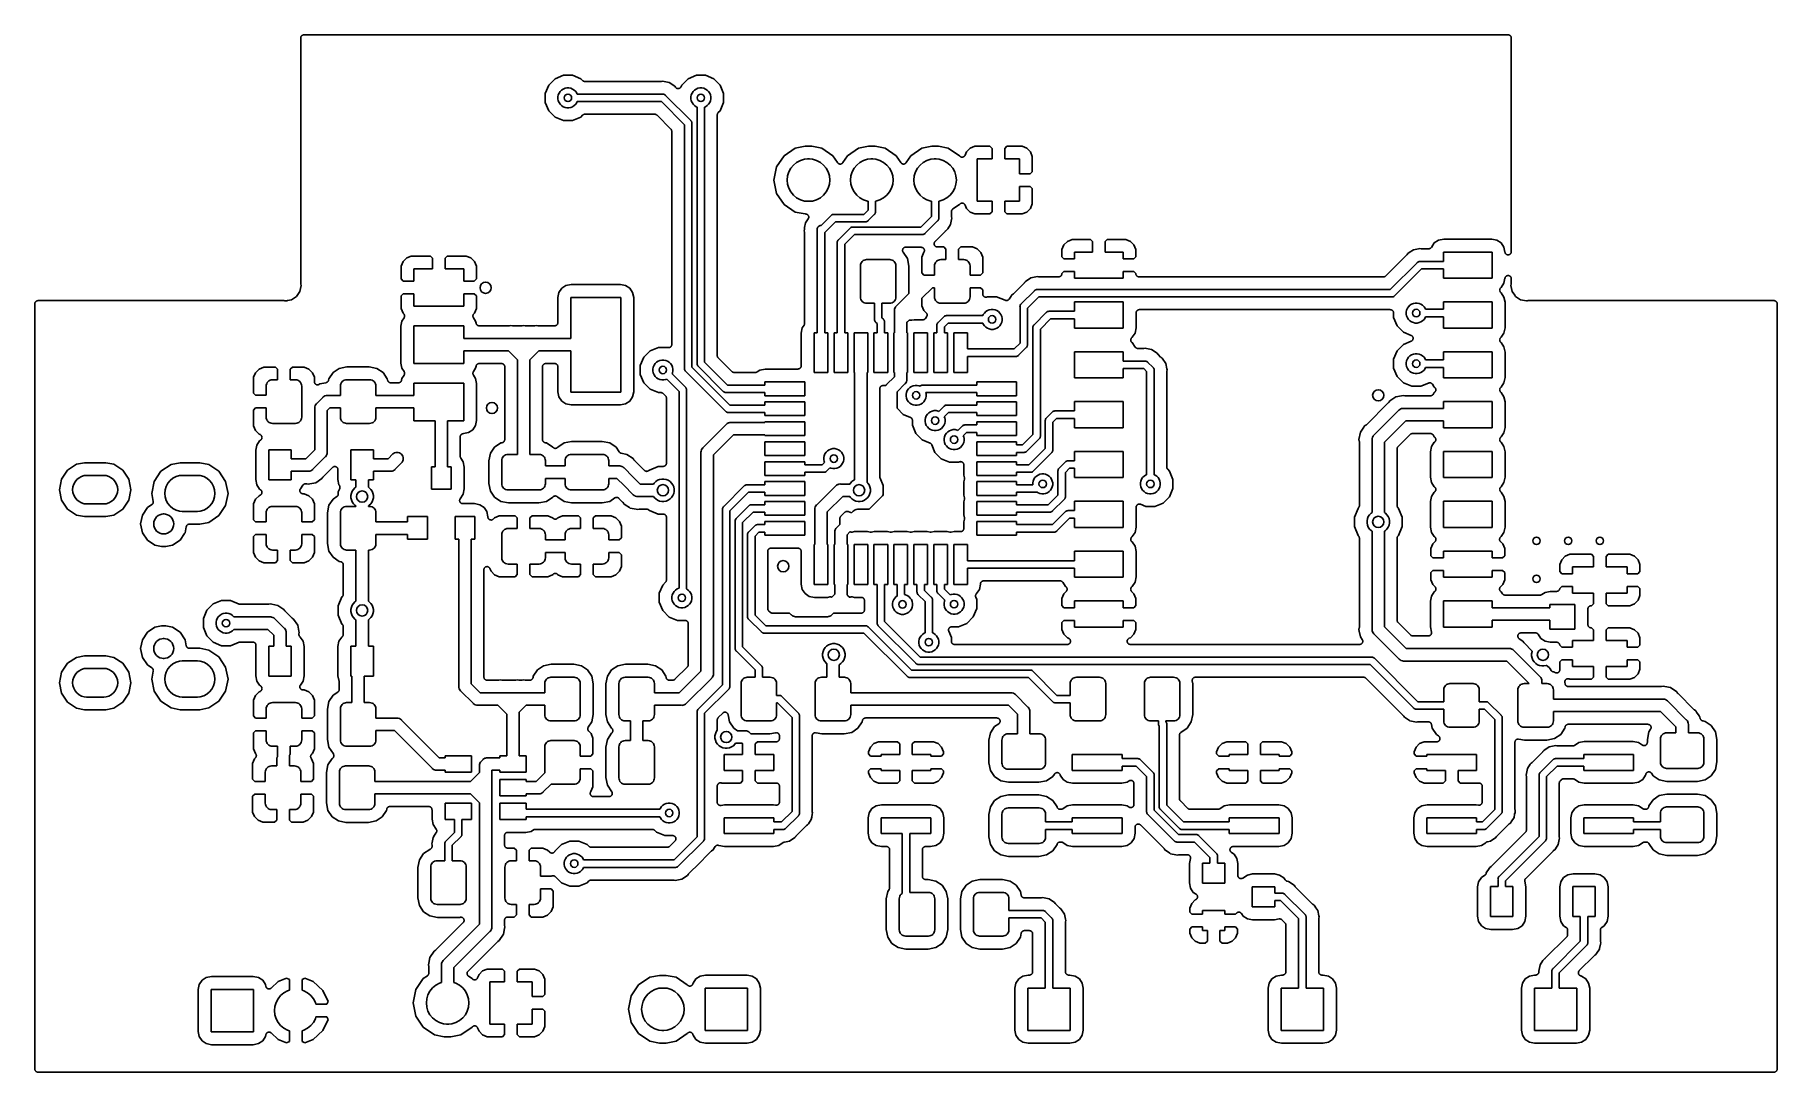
# Model space of a CAD drawing. Extents: x 103.3 to 173.2, y -93.7 to -52.1.
import ezdxf

# ---------------------------------------------------------------- set-up
doc = ezdxf.new("R2010")
doc.units = 0
doc.header["$MEASUREMENT"] = 0
doc.layers.add('BLACK', color=7, linetype='CONTINUOUS')

msp = doc.modelspace()

# ---------------------------------------------------------------- linework, layer by layer
at = {"layer": 'BLACK', "linetype": 'CONTINUOUS'}
for p, q in [((113.994, -52.2052), (113.995, -52.1933)), ((113.994, -52.2061), (113.994, -52.2052)), ((113.994, -52.207), (113.994, -52.2061)), ((113.994, -52.2061), (113.994, -52.2061)), ((113.994, -52.2061), (113.994, -52.2061)), ((113.994, -62.0676), (113.994, -52.207)), ((113.995, -52.1933), (113.997, -52.1815)), ((113.997, -52.1806), (114, -52.1692)), ((113.997, -52.181), (113.997, -52.1806)), ((113.997, -52.1815), (113.997, -52.181)), ((114, -52.1692), (114.004, -52.1578)), ((114.004, -52.157), (114.01, -52.1465)), ((114.004, -52.1574), (114.004, -52.157)), ((114.004, -52.1578), (114.004, -52.1574)), ((114.01, -52.1465), (114.016, -52.136)), ((114.016, -52.1352), (114.024, -52.1261)), ((114.016, -52.1356), (114.016, -52.1352)), ((114.016, -52.136), (114.016, -52.1356)), ((114.024, -52.1261), (114.032, -52.1169)), ((114.032, -52.1163), (114.041, -52.1088)), ((114.032, -52.1166), (114.032, -52.1163)), ((114.032, -52.1169), (114.032, -52.1166)), ((114.041, -52.1088), (114.051, -52.1012)), ((114.051, -52.1007), (114.062, -52.0952)), ((114.051, -52.101), (114.051, -52.1007)), ((114.051, -52.1012), (114.051, -52.101)), ((114.062, -52.0952), (114.073, -52.0896)), ((114.073, -52.0892), (114.085, -52.0859)), ((114.073, -52.0895), (114.073, -52.0892)), ((114.073, -52.0896), (114.073, -52.0895)), ((114.085, -52.0859), (114.096, -52.0824)), ((114.096, -52.0824), (114.097, -52.0824)), ((114.097, -52.0822), (114.109, -52.0812)), ((114.097, -52.0824), (114.097, -52.0822)), ((114.109, -52.0812), (114.121, -52.08)), ((114.121, -52.08), (162.435, -52.08)), ((162.435, -52.08), (162.436, -52.08)), ((162.436, -52.08), (162.436, -52.08)), ((162.436, -52.08), (162.436, -52.08)), ((162.436, -52.08), (162.437, -52.08)), ((162.437, -52.08), (162.449, -52.0813)), ((162.449, -52.0813), (162.461, -52.0826)), ((162.461, -52.0826), (162.461, -52.0827)), ((162.461, -52.0827), (162.461, -52.0828)), ((162.461, -52.0828), (162.473, -52.0864)), ((162.473, -52.0864), (162.484, -52.0899)), ((162.484, -52.0899), (162.485, -52.0901)), ((162.485, -52.0901), (162.485, -52.0903)), ((162.485, -52.0903), (162.495, -52.096)), ((162.495, -52.096), (162.506, -52.1017)), ((162.506, -52.1017), (162.506, -52.102)), ((162.506, -52.102), (162.507, -52.1022)), ((162.507, -52.1022), (162.516, -52.1099)), ((162.516, -52.1099), (162.525, -52.1175)), ((162.525, -52.1175), (162.525, -52.1179)), ((162.525, -52.1179), (162.526, -52.1181)), ((162.526, -52.1181), (162.533, -52.1275)), ((162.533, -52.1275), (162.541, -52.1367)), ((162.541, -52.1367), (162.541, -52.1371)), ((162.541, -52.1371), (162.541, -52.1375)), ((162.541, -52.1375), (162.547, -52.1481)), ((162.547, -52.1481), (162.552, -52.1586)), ((162.552, -52.1586), (162.553, -52.159)), ((162.553, -52.159), (162.553, -52.1594)), ((162.553, -52.1594), (162.556, -52.1709)), ((162.556, -52.1709), (162.56, -52.1823)), ((162.56, -52.1823), (162.56, -52.1828)), ((162.56, -52.1828), (162.56, -52.1832)), ((162.56, -52.1832), (162.561, -52.1951)), ((162.561, -52.1951), (162.562, -52.207)), ((162.562, -52.207), (162.562, -60.7837)), ((124.533, -53.702), (124.2, -53.8402)), ((124.895, -53.702), (124.533, -53.702)), ((125.228, -53.8402), (124.895, -53.702)), ((129.867, -53.702), (129.534, -53.8402)), ((130.229, -53.702), (129.867, -53.702)), ((130.562, -53.8402), (130.229, -53.702)), ((123.944, -54.0957), (123.806, -54.4294)), ((123.806, -54.4294), (123.806, -54.7906)), ((124.2, -53.8402), (123.944, -54.0957)), ((124.314, -54.5706), (124.329, -54.4933)), ((124.329, -54.4933), (124.36, -54.4205)), ((124.36, -54.4205), (124.403, -54.355)), ((124.403, -54.355), (124.459, -54.2993)), ((124.459, -54.2993), (124.525, -54.2555)), ((124.525, -54.2555), (124.597, -54.2254)), ((124.597, -54.2254), (124.675, -54.21)), ((124.675, -54.21), (124.753, -54.21)), ((124.753, -54.21), (124.831, -54.2254)), ((124.831, -54.2254), (124.903, -54.2555)), ((124.903, -54.2555), (124.969, -54.2993)), ((124.969, -54.2993), (125.025, -54.355)), ((125.025, -54.355), (125.068, -54.4205)), ((125.068, -54.4205), (125.085, -54.46)), ((125.085, -54.46), (128.517, -54.46)), ((125.303, -53.9148), (125.228, -53.8402)), ((125.312, -53.9222), (125.303, -53.9148)), ((125.321, -53.9298), (125.312, -53.9222)), ((125.322, -53.9301), (125.321, -53.9298)), ((125.322, -53.9305), (125.322, -53.9301)), ((125.332, -53.9361), (125.322, -53.9305)), ((125.343, -53.9417), (125.332, -53.9361)), ((125.343, -53.9419), (125.343, -53.9417)), ((125.344, -53.9422), (125.343, -53.9419)), ((125.355, -53.9457), (125.344, -53.9422)), ((125.366, -53.9492), (125.355, -53.9457)), ((125.367, -53.9493), (125.366, -53.9492)), ((125.368, -53.9495), (125.367, -53.9493)), ((125.379, -53.9507), (125.368, -53.9495)), ((125.391, -53.952), (125.379, -53.9507)), ((125.392, -53.952), (125.391, -53.952)), ((125.393, -53.952), (125.392, -53.952)), ((125.392, -53.952), (125.392, -53.952)), ((125.392, -53.952), (125.392, -53.952)), ((128.447, -53.952), (125.393, -53.952)), ((128.458, -53.9509), (128.447, -53.952)), ((128.47, -53.9499), (128.458, -53.9509)), ((128.471, -53.9496), (128.47, -53.9499)), ((128.524, -53.9391), (128.471, -53.9496)), ((128.471, -53.9496), (128.471, -53.9496)), ((128.471, -53.9496), (128.471, -53.9496)), ((128.471, -53.9496), (128.471, -53.9496)), ((128.517, -54.46), (128.524, -54.4593)), ((128.577, -53.9496), (128.524, -53.9391)), ((128.524, -54.4593), (128.531, -54.46)), ((128.531, -54.46), (128.531, -54.46)), ((128.531, -54.46), (128.553, -54.4622)), ((128.553, -54.4622), (128.582, -54.4707)), ((128.781, -53.9902), (128.577, -53.9496)), ((128.577, -53.9496), (128.577, -53.9496)), ((128.582, -54.4707), (128.608, -54.4847)), ((128.608, -54.4847), (128.631, -54.5034)), ((128.631, -54.5034), (128.635, -54.5091)), ((128.635, -54.5091), (129.641, -55.5147)), ((128.998, -54.1356), (128.781, -53.9902)), ((129.028, -54.1801), (128.998, -54.1356)), ((129.035, -54.1891), (129.028, -54.1801)), ((129.043, -54.1981), (129.035, -54.1891)), ((129.044, -54.1994), (129.043, -54.1981)), ((129.045, -54.2003), (129.044, -54.1994)), ((129.054, -54.2079), (129.045, -54.2003)), ((129.063, -54.2156), (129.054, -54.2079)), ((129.064, -54.2158), (129.063, -54.2156)), ((129.064, -54.216), (129.064, -54.2158)), ((129.075, -54.2217), (129.064, -54.216)), ((129.085, -54.2275), (129.075, -54.2217)), ((129.086, -54.2276), (129.085, -54.2275)), ((129.086, -54.2277), (129.086, -54.2276)), ((129.097, -54.2312), (129.086, -54.2277)), ((129.109, -54.2348), (129.097, -54.2312)), ((129.109, -54.2349), (129.109, -54.2348)), ((129.11, -54.235), (129.109, -54.2349)), ((129.122, -54.2362), (129.11, -54.235)), ((129.134, -54.2375), (129.122, -54.2362)), ((129.146, -54.2363), (129.134, -54.2375)), ((129.134, -54.2375), (129.134, -54.2374)), ((129.134, -54.2374), (129.134, -54.2375)), ((129.158, -54.2353), (129.146, -54.2363)), ((129.159, -54.2352), (129.158, -54.2353)), ((129.17, -54.2317), (129.159, -54.2351)), ((129.159, -54.2351), (129.159, -54.2352)), ((129.182, -54.2283), (129.17, -54.2317)), ((129.183, -54.2281), (129.182, -54.2282)), ((129.182, -54.2282), (129.182, -54.2283)), ((129.193, -54.2224), (129.183, -54.2281)), ((129.204, -54.2169), (129.193, -54.2224)), ((129.205, -54.2165), (129.204, -54.2167)), ((129.204, -54.2167), (129.204, -54.2169)), ((129.214, -54.2089), (129.205, -54.2165)), ((129.223, -54.2014), (129.214, -54.2089)), ((129.224, -54.2011), (129.223, -54.2014)), ((129.231, -54.1917), (129.224, -54.2009)), ((129.224, -54.2009), (129.224, -54.2011)), ((129.239, -54.1824), (129.231, -54.1917)), ((129.24, -54.1819), (129.239, -54.1821)), ((129.239, -54.1821), (129.239, -54.1824)), ((129.245, -54.1715), (129.24, -54.1819)), ((129.251, -54.1607), (129.245, -54.1715)), ((129.252, -54.1601), (129.251, -54.1607)), ((129.278, -54.0957), (129.252, -54.1591)), ((129.252, -54.1591), (129.252, -54.1601)), ((129.252, -54.1601), (129.252, -54.1601)), ((129.252, -54.1601), (129.252, -54.1601)), ((129.534, -53.8402), (129.278, -54.0957)), ((129.648, -54.5706), (129.663, -54.4933)), ((129.663, -54.4933), (129.694, -54.4205)), ((129.694, -54.4205), (129.737, -54.355)), ((129.737, -54.355), (129.793, -54.2993)), ((129.793, -54.2993), (129.859, -54.2555)), ((129.859, -54.2555), (129.931, -54.2254)), ((129.931, -54.2254), (130.009, -54.21)), ((130.009, -54.21), (130.087, -54.21)), ((130.087, -54.21), (130.165, -54.2254)), ((130.165, -54.2254), (130.237, -54.2555)), ((130.237, -54.2555), (130.303, -54.2993)), ((130.303, -54.2993), (130.359, -54.355)), ((130.359, -54.355), (130.402, -54.4205)), ((130.402, -54.4205), (130.433, -54.4933)), ((130.433, -54.4933), (130.448, -54.5706)), ((130.818, -54.0957), (130.562, -53.8402)), ((130.956, -54.4294), (130.818, -54.0957)), ((130.956, -54.7906), (130.956, -54.4294)), ((123.806, -54.7906), (123.944, -55.1243)), ((123.944, -55.1243), (124.2, -55.3798)), ((124.314, -54.6494), (124.314, -54.5706)), ((124.329, -54.7267), (124.314, -54.6494)), ((124.36, -54.7995), (124.329, -54.7267)), ((124.403, -54.865), (124.36, -54.7995)), ((124.459, -54.9207), (124.403, -54.865)), ((124.525, -54.9645), (124.459, -54.9207)), ((124.597, -54.9946), (124.525, -54.9645)), ((124.675, -55.01), (124.597, -54.9946)), ((124.753, -55.01), (124.675, -55.01)), ((124.831, -54.9946), (124.753, -55.01)), ((124.903, -54.9645), (124.831, -54.9946)), ((124.969, -54.9207), (124.903, -54.9645)), ((125.025, -54.865), (124.969, -54.9207)), ((125.068, -54.7995), (125.025, -54.865)), ((125.085, -54.76), (125.068, -54.7995)), ((128.462, -54.76), (125.085, -54.76)), ((129.39, -55.6881), (128.462, -54.76)), ((129.648, -54.6494), (129.648, -54.5706)), ((129.663, -54.7267), (129.648, -54.6494)), ((129.694, -54.7995), (129.663, -54.7267)), ((129.737, -54.865), (129.694, -54.7995)), ((129.793, -54.9207), (129.737, -54.865)), ((129.859, -54.9645), (129.793, -54.9207)), ((129.898, -54.9808), (129.859, -54.9645)), ((129.898, -65.2706), (129.898, -54.9808)), ((130.237, -54.9645), (130.198, -54.9808)), ((130.198, -54.9808), (130.198, -65.2159)), ((130.303, -54.9207), (130.237, -54.9645)), ((130.359, -54.865), (130.303, -54.9207)), ((130.402, -54.7995), (130.359, -54.865)), ((130.433, -54.7267), (130.402, -54.7995)), ((130.448, -54.6494), (130.433, -54.7267)), ((130.448, -54.5706), (130.448, -54.6494)), ((130.722, -55.2284), (130.727, -55.2181)), ((130.727, -55.2181), (130.728, -55.2175)), ((130.728, -55.217), (130.736, -55.208)), ((130.728, -55.2175), (130.728, -55.217)), ((130.736, -55.208), (130.743, -55.1989)), ((130.743, -55.1989), (130.818, -55.1243)), ((130.818, -55.1243), (130.956, -54.7906)), ((124.2, -55.3798), (124.533, -55.518)), ((124.533, -55.518), (124.895, -55.518)), ((124.895, -55.518), (125.228, -55.3798)), ((125.228, -55.3798), (125.303, -55.3052)), ((125.303, -55.3049), (125.304, -55.304)), ((125.303, -55.3052), (125.303, -55.3049)), ((125.303, -55.3049), (125.303, -55.3049)), ((125.303, -55.3049), (125.303, -55.3049)), ((125.304, -55.304), (125.313, -55.2966)), ((125.313, -55.2966), (125.322, -55.2892)), ((125.322, -55.2892), (125.323, -55.2889)), ((125.323, -55.2889), (125.324, -55.2885)), ((125.324, -55.2885), (125.334, -55.2831)), ((125.334, -55.2831), (125.344, -55.2776)), ((125.344, -55.2776), (125.345, -55.2774)), ((125.345, -55.2774), (125.346, -55.2771)), ((125.346, -55.2771), (125.357, -55.2738)), ((125.357, -55.2738), (125.368, -55.2704)), ((125.368, -55.2704), (125.369, -55.2704)), ((125.369, -55.2702), (125.381, -55.2691)), ((125.369, -55.2704), (125.369, -55.2702)), ((125.381, -55.2691), (125.393, -55.268)), ((125.393, -55.268), (128.199, -55.268)), ((128.199, -55.268), (128.199, -55.268)), ((128.199, -55.268), (128.199, -55.268)), ((128.199, -55.268), (128.199, -55.268)), ((128.199, -55.268), (128.201, -55.268)), ((128.201, -55.268), (128.212, -55.2693)), ((128.212, -55.2693), (128.224, -55.2705)), ((128.224, -55.2705), (128.225, -55.2707)), ((128.225, -55.2707), (128.225, -55.2708)), ((128.225, -55.2708), (128.236, -55.2743)), ((128.236, -55.2743), (128.248, -55.2778)), ((128.248, -55.2778), (128.248, -55.2781)), ((128.248, -55.2781), (128.249, -55.2783)), ((128.249, -55.2783), (128.259, -55.2839)), ((128.259, -55.2839), (128.269, -55.2895)), ((128.269, -55.2895), (128.27, -55.2899)), ((128.27, -55.2899), (128.271, -55.2902)), ((128.271, -55.2902), (128.28, -55.2978)), ((128.28, -55.2978), (128.289, -55.3052)), ((128.289, -55.3052), (128.845, -55.8614)), ((128.845, -55.8614), (128.845, -55.8617)), ((128.845, -55.8617), (128.845, -55.8617)), ((128.845, -55.8617), (128.845, -55.8617)), ((128.845, -55.8617), (128.846, -55.8626)), ((128.846, -55.8626), (128.853, -55.8718)), ((128.853, -55.8718), (128.861, -55.8809)), ((128.861, -55.8809), (128.861, -55.8815)), ((128.861, -55.8815), (128.862, -55.882)), ((128.862, -55.882), (128.867, -55.8924)), ((128.867, -55.8924), (128.872, -55.9028)), ((128.872, -55.9028), (128.873, -55.9034)), ((128.873, -55.9034), (128.873, -55.904)), ((128.873, -55.904), (128.876, -55.9153)), ((128.876, -55.9153), (128.88, -55.9265)), ((129.39, -65.4698), (129.39, -55.6881)), ((129.641, -55.5147), (129.647, -55.5194)), ((129.647, -55.5194), (129.651, -55.5251)), ((129.651, -55.5251), (129.665, -55.5423)), ((129.665, -55.5423), (129.672, -55.555)), ((129.672, -55.555), (129.679, -55.5683)), ((129.679, -55.5683), (129.688, -55.5966)), ((129.688, -55.5966), (129.689, -55.6123)), ((129.689, -55.6123), (129.691, -55.626)), ((129.691, -55.626), (129.69, -55.6334)), ((129.69, -55.6334), (129.69, -65.415)), ((130.706, -55.2869), (130.707, -55.2753)), ((130.706, -55.2882), (130.706, -55.2869)), ((130.706, -55.2883), (130.706, -55.2882)), ((130.706, -55.2887), (130.706, -55.2883)), ((130.706, -55.2883), (130.706, -55.2883)), ((130.706, -64.9528), (130.706, -55.2887)), ((130.707, -55.2753), (130.709, -55.2636)), ((130.709, -55.2623), (130.712, -55.2511)), ((130.709, -55.263), (130.709, -55.2623)), ((130.709, -55.2636), (130.709, -55.263)), ((130.712, -55.2511), (130.716, -55.2399)), ((130.716, -55.2387), (130.722, -55.2284)), ((130.716, -55.2393), (130.716, -55.2387)), ((130.716, -55.2399), (130.716, -55.2393)), ((128.88, -55.9265), (128.88, -55.9272)), ((128.88, -55.9272), (128.88, -55.9278)), ((128.88, -55.9278), (128.881, -55.9395)), ((128.881, -55.9395), (128.882, -55.9512)), ((128.882, -55.9512), (128.882, -64.5074)), ((134.232, -56.554), (133.836, -56.6328)), ((134.5, -56.554), (134.232, -56.554)), ((134.896, -56.6328), (134.5, -56.554)), ((136.772, -56.554), (136.376, -56.6328)), ((137.04, -56.554), (136.772, -56.554)), ((137.436, -56.6328), (137.04, -56.554)), ((139.312, -56.554), (138.916, -56.6328)), ((139.58, -56.554), (139.312, -56.554)), ((139.976, -56.6328), (139.58, -56.554)), ((141.035, -56.554), (140.848, -56.6313)), ((141.648, -56.554), (141.035, -56.554)), ((141.732, -56.6384), (141.648, -56.554)), ((142.324, -56.554), (142.24, -56.6384)), ((142.937, -56.554), (142.324, -56.554)), ((143.124, -56.6313), (142.937, -56.554)), ((133.387, -56.9329), (133.087, -57.3821)), ((133.836, -56.6328), (133.387, -56.9329)), ((133.656, -57.4375), (133.762, -57.3081)), ((133.762, -57.3081), (133.891, -57.2018)), ((133.891, -57.2018), (134.039, -57.1229)), ((134.039, -57.1229), (134.199, -57.0743)), ((134.199, -57.0743), (134.324, -57.062)), ((134.324, -57.062), (134.408, -57.062)), ((134.408, -57.062), (134.533, -57.0743)), ((134.533, -57.0743), (134.693, -57.1229)), ((134.693, -57.1229), (134.841, -57.2018)), ((134.841, -57.2018), (134.97, -57.3081)), ((135.345, -56.9329), (134.896, -56.6328)), ((134.97, -57.3081), (135.076, -57.4375)), ((135.53, -57.2103), (135.345, -56.9329)), ((135.538, -57.2197), (135.53, -57.2103)), ((135.546, -57.229), (135.538, -57.2197)), ((135.546, -57.2292), (135.546, -57.229)), ((135.546, -57.2295), (135.546, -57.2292)), ((135.555, -57.2371), (135.546, -57.2295)), ((135.565, -57.2449), (135.555, -57.2371)), ((135.565, -57.245), (135.565, -57.2449)), ((135.565, -57.2452), (135.565, -57.245)), ((135.576, -57.251), (135.565, -57.2452)), ((135.586, -57.2567), (135.576, -57.251)), ((135.587, -57.2568), (135.586, -57.2567)), ((135.587, -57.257), (135.587, -57.2568)), ((135.599, -57.2606), (135.587, -57.257)), ((135.61, -57.2641), (135.599, -57.2606)), ((135.611, -57.2642), (135.61, -57.2641)), ((135.61, -57.2641), (135.61, -57.2641)), ((135.623, -57.2655), (135.611, -57.2642)), ((135.635, -57.2668), (135.623, -57.2655)), ((135.648, -57.2656), (135.635, -57.2668)), ((135.635, -57.2668), (135.635, -57.2667)), ((135.635, -57.2667), (135.635, -57.2668)), ((135.659, -57.2646), (135.648, -57.2656)), ((135.66, -57.2645), (135.659, -57.2646)), ((135.672, -57.261), (135.66, -57.2644)), ((135.66, -57.2644), (135.66, -57.2645)), ((135.683, -57.2576), (135.672, -57.261)), ((135.684, -57.2575), (135.683, -57.2576)), ((135.695, -57.2517), (135.684, -57.2574)), ((135.684, -57.2574), (135.684, -57.2575)), ((135.705, -57.2462), (135.695, -57.2517)), ((135.706, -57.246), (135.705, -57.2462)), ((135.715, -57.2384), (135.706, -57.2458)), ((135.706, -57.2458), (135.706, -57.246)), ((135.725, -57.2307), (135.715, -57.2384)), ((135.733, -57.2212), (135.725, -57.2303)), ((135.725, -57.2303), (135.725, -57.2305)), ((135.725, -57.2305), (135.725, -57.2307)), ((135.741, -57.2118), (135.733, -57.2212)), ((135.742, -57.2103), (135.741, -57.2112)), ((135.741, -57.2112), (135.741, -57.2112)), ((135.741, -57.2112), (135.741, -57.2113)), ((135.741, -57.2113), (135.741, -57.2118)), ((135.927, -56.9329), (135.742, -57.2103)), ((136.376, -56.6328), (135.927, -56.9329)), ((136.196, -57.4375), (136.302, -57.3081)), ((136.302, -57.3081), (136.431, -57.2018)), ((136.431, -57.2018), (136.579, -57.1229)), ((136.579, -57.1229), (136.739, -57.0743)), ((136.739, -57.0743), (136.864, -57.062)), ((136.864, -57.062), (136.948, -57.062)), ((136.948, -57.062), (137.073, -57.0743)), ((137.073, -57.0743), (137.233, -57.1229)), ((137.233, -57.1229), (137.381, -57.2018)), ((137.381, -57.2018), (137.51, -57.3081)), ((137.885, -56.9329), (137.436, -56.6328)), ((137.51, -57.3081), (137.616, -57.4375)), ((138.07, -57.2103), (137.885, -56.9329)), ((138.078, -57.2197), (138.07, -57.2103)), ((138.086, -57.229), (138.078, -57.2197)), ((138.086, -57.2292), (138.086, -57.229)), ((138.086, -57.2295), (138.086, -57.2292)), ((138.095, -57.2371), (138.086, -57.2295)), ((138.105, -57.2449), (138.095, -57.2371)), ((138.105, -57.245), (138.105, -57.2449)), ((138.105, -57.2452), (138.105, -57.245)), ((138.116, -57.251), (138.105, -57.2452)), ((138.126, -57.2567), (138.116, -57.251)), ((138.127, -57.2568), (138.126, -57.2567)), ((138.127, -57.257), (138.127, -57.2568)), ((138.139, -57.2606), (138.127, -57.257)), ((138.15, -57.2641), (138.139, -57.2606)), ((138.151, -57.2642), (138.15, -57.2641)), ((138.15, -57.2641), (138.15, -57.2641)), ((138.163, -57.2655), (138.151, -57.2642)), ((138.175, -57.2668), (138.163, -57.2655)), ((138.188, -57.2656), (138.175, -57.2668)), ((138.175, -57.2668), (138.175, -57.2667)), ((138.175, -57.2667), (138.175, -57.2668)), ((138.199, -57.2646), (138.188, -57.2656)), ((138.2, -57.2645), (138.199, -57.2646)), ((138.212, -57.261), (138.2, -57.2644)), ((138.2, -57.2644), (138.2, -57.2645)), ((138.223, -57.2576), (138.212, -57.261)), ((138.224, -57.2575), (138.223, -57.2576)), ((138.235, -57.2517), (138.224, -57.2574)), ((138.224, -57.2574), (138.224, -57.2575)), ((138.245, -57.2462), (138.235, -57.2517)), ((138.246, -57.246), (138.245, -57.2462)), ((138.255, -57.2384), (138.246, -57.2458)), ((138.246, -57.2458), (138.246, -57.246)), ((138.265, -57.2307), (138.255, -57.2384)), ((138.273, -57.2212), (138.265, -57.2303)), ((138.265, -57.2303), (138.265, -57.2305)), ((138.265, -57.2305), (138.265, -57.2307)), ((138.281, -57.2118), (138.273, -57.2212)), ((138.282, -57.2103), (138.281, -57.2112)), ((138.281, -57.2112), (138.281, -57.2112)), ((138.281, -57.2112), (138.281, -57.2113)), ((138.281, -57.2113), (138.281, -57.2118)), ((138.467, -56.9329), (138.282, -57.2103)), ((138.916, -56.6328), (138.467, -56.9329)), ((138.736, -57.4375), (138.842, -57.3081)), ((138.842, -57.3081), (138.971, -57.2018)), ((138.971, -57.2018), (139.119, -57.1229)), ((139.119, -57.1229), (139.279, -57.0743)), ((139.279, -57.0743), (139.404, -57.062)), ((139.404, -57.062), (139.488, -57.062)), ((139.488, -57.062), (139.613, -57.0743)), ((139.613, -57.0743), (139.773, -57.1229)), ((139.773, -57.1229), (139.921, -57.2018)), ((139.921, -57.2018), (140.05, -57.3081)), ((140.425, -56.9329), (139.976, -56.6328)), ((140.05, -57.3081), (140.156, -57.4375)), ((140.425, -56.9336), (140.425, -56.9329)), ((140.433, -56.9429), (140.425, -56.9336)), ((140.441, -56.9524), (140.433, -56.9429)), ((140.441, -56.9525), (140.441, -56.9524)), ((140.441, -56.9528), (140.441, -56.9525)), ((140.45, -56.9604), (140.441, -56.9528)), ((140.46, -56.9682), (140.45, -56.9604)), ((140.46, -56.9683), (140.46, -56.9682)), ((140.46, -56.9685), (140.46, -56.9683)), ((140.471, -56.9743), (140.46, -56.9685)), ((140.482, -56.98), (140.471, -56.9743)), ((140.482, -56.9801), (140.482, -56.98)), ((140.482, -56.9802), (140.482, -56.9801)), ((140.494, -56.9838), (140.482, -56.9802)), ((140.505, -56.9874), (140.494, -56.9838)), ((140.506, -56.9874), (140.505, -56.9874)), ((140.506, -56.9875), (140.506, -56.9874)), ((140.518, -56.9888), (140.506, -56.9875)), ((140.53, -56.99), (140.518, -56.9888)), ((140.531, -56.99), (140.53, -56.99)), ((140.53, -56.99), (140.53, -56.99)), ((140.543, -56.9889), (140.531, -56.99)), ((140.555, -56.9878), (140.543, -56.9889)), ((140.567, -56.9843), (140.555, -56.9877)), ((140.555, -56.9877), (140.555, -56.9877)), ((140.555, -56.9877), (140.555, -56.9878)), ((140.578, -56.9809), (140.567, -56.9843)), ((140.579, -56.9807), (140.578, -56.9809)), ((140.59, -56.9749), (140.579, -56.9807)), ((140.579, -56.9807), (140.579, -56.9807)), ((140.6, -56.9694), (140.59, -56.9749)), ((140.601, -56.9693), (140.6, -56.9694)), ((140.61, -56.9614), (140.601, -56.9691)), ((140.601, -56.9691), (140.601, -56.9693)), ((140.62, -56.9539), (140.61, -56.9614)), ((140.628, -56.9442), (140.62, -56.9535)), ((140.62, -56.9535), (140.62, -56.9537)), ((140.62, -56.9537), (140.62, -56.9539)), ((140.636, -56.935), (140.628, -56.9442)), ((140.642, -56.9238), (140.636, -56.9345)), ((140.636, -56.9345), (140.636, -56.9347)), ((140.636, -56.9347), (140.636, -56.935)), ((140.648, -56.9133), (140.642, -56.9238)), ((140.705, -56.7742), (140.648, -56.9116)), ((140.648, -56.9116), (140.648, -56.9127)), ((140.648, -56.9127), (140.648, -56.9128)), ((140.648, -56.9128), (140.648, -56.9128)), ((140.648, -56.9128), (140.648, -56.9133)), ((140.848, -56.6313), (140.705, -56.7742)), ((141.136, -58.762), (141.136, -57.062)), ((141.136, -57.062), (141.732, -57.062)), ((141.732, -57.062), (141.732, -56.6384)), ((142.24, -56.6384), (142.24, -57.062)), ((142.24, -57.062), (142.836, -57.062)), ((142.836, -57.062), (142.836, -57.658)), ((143.267, -56.7742), (143.124, -56.6313)), ((143.344, -56.961), (143.267, -56.7742)), ((143.344, -57.5736), (143.344, -56.961)), ((133.087, -57.3821), (132.981, -57.912)), ((132.981, -57.912), (133.087, -58.4419)), ((133.512, -57.912), (133.528, -57.7454)), ((133.528, -58.0786), (133.512, -57.912)), ((133.528, -57.7454), (133.577, -57.5851)), ((133.577, -57.5851), (133.656, -57.4375)), ((135.076, -57.4375), (135.155, -57.5851)), ((135.155, -57.5851), (135.204, -57.7454)), ((135.204, -57.7454), (135.22, -57.912)), ((135.22, -57.912), (135.204, -58.0786)), ((136.052, -57.912), (136.068, -57.7454)), ((136.068, -58.0786), (136.052, -57.912)), ((136.068, -57.7454), (136.117, -57.5851)), ((136.117, -57.5851), (136.196, -57.4375)), ((137.616, -57.4375), (137.695, -57.5851)), ((137.695, -57.5851), (137.744, -57.7454)), ((137.744, -57.7454), (137.76, -57.912)), ((137.76, -57.912), (137.744, -58.0786)), ((138.592, -57.912), (138.608, -57.7454)), ((138.608, -58.0786), (138.592, -57.912)), ((138.608, -57.7454), (138.657, -57.5851)), ((138.657, -57.5851), (138.736, -57.4375)), ((140.156, -57.4375), (140.235, -57.5851)), ((140.235, -57.5851), (140.284, -57.7454)), ((140.284, -57.7454), (140.3, -57.912)), ((140.3, -57.912), (140.284, -58.0786)), ((142.836, -57.658), (143.26, -57.658)), ((143.26, -57.658), (143.344, -57.5736)), ((133.087, -58.4419), (133.387, -58.8911)), ((133.577, -58.2389), (133.528, -58.0786)), ((133.656, -58.3865), (133.577, -58.2389)), ((133.762, -58.5159), (133.656, -58.3865)), ((133.891, -58.6222), (133.762, -58.5159)), ((134.039, -58.7011), (133.891, -58.6222)), ((134.199, -58.7497), (134.039, -58.7011)), ((134.693, -58.7011), (134.533, -58.7497)), ((134.841, -58.6222), (134.693, -58.7011)), ((134.97, -58.5159), (134.841, -58.6222)), ((135.076, -58.3865), (134.97, -58.5159)), ((135.155, -58.2389), (135.076, -58.3865)), ((135.204, -58.0786), (135.155, -58.2389)), ((136.117, -58.2389), (136.068, -58.0786)), ((136.196, -58.3865), (136.117, -58.2389)), ((136.302, -58.5159), (136.196, -58.3865)), ((136.431, -58.6222), (136.302, -58.5159)), ((136.579, -58.7011), (136.431, -58.6222)), ((136.739, -58.7497), (136.579, -58.7011)), ((137.233, -58.7011), (137.073, -58.7497)), ((137.381, -58.6222), (137.233, -58.7011)), ((137.51, -58.5159), (137.381, -58.6222)), ((137.616, -58.3865), (137.51, -58.5159)), ((137.695, -58.2389), (137.616, -58.3865)), ((137.744, -58.0786), (137.695, -58.2389)), ((138.657, -58.2389), (138.608, -58.0786)), ((138.736, -58.3865), (138.657, -58.2389)), ((138.842, -58.5159), (138.736, -58.3865)), ((138.971, -58.6222), (138.842, -58.5159)), ((139.119, -58.7011), (138.971, -58.6222)), ((139.279, -58.7497), (139.119, -58.7011)), ((139.773, -58.7011), (139.613, -58.7497)), ((139.921, -58.6222), (139.773, -58.7011)), ((140.05, -58.5159), (139.921, -58.6222)), ((140.156, -58.3865), (140.05, -58.5159)), ((140.235, -58.2389), (140.156, -58.3865)), ((140.284, -58.0786), (140.235, -58.2389)), ((142.836, -58.166), (142.836, -58.762)), ((143.26, -58.166), (142.836, -58.166)), ((143.344, -58.2504), (143.26, -58.166)), ((143.344, -58.863), (143.344, -58.2504)), ((133.387, -58.8911), (133.836, -59.1912)), ((133.836, -59.1912), (134.232, -59.27)), ((134.324, -58.762), (134.199, -58.7497)), ((134.232, -59.27), (134.248, -59.27)), ((134.248, -59.27), (134.249, -59.27)), ((134.249, -59.27), (134.249, -59.27)), ((134.249, -59.27), (134.249, -59.27)), ((134.249, -59.27), (134.25, -59.27)), ((134.25, -59.27), (134.262, -59.2714)), ((134.262, -59.2714), (134.274, -59.2727)), ((134.274, -59.2727), (134.274, -59.2727)), ((134.274, -59.2727), (134.274, -59.2728)), ((134.274, -59.2728), (134.286, -59.2765)), ((134.286, -59.2765), (134.298, -59.2801)), ((134.298, -59.2801), (134.298, -59.2802)), ((134.298, -59.2802), (134.298, -59.2803)), ((134.298, -59.2803), (134.309, -59.2861)), ((134.309, -59.2861), (134.319, -59.2919)), ((134.319, -59.2919), (134.32, -59.2921)), ((134.32, -59.2921), (134.32, -59.2922)), ((134.32, -59.2922), (134.329, -59.3)), ((134.408, -58.762), (134.324, -58.762)), ((134.329, -59.3), (134.338, -59.3077)), ((134.338, -59.3077), (134.339, -59.308)), ((134.339, -59.308), (134.339, -59.3081)), ((134.339, -59.3081), (134.346, -59.3176)), ((134.346, -59.3176), (134.354, -59.327)), ((134.354, -59.327), (134.354, -59.3272)), ((134.354, -59.3272), (134.354, -59.3275)), ((134.354, -59.3275), (134.36, -59.3382)), ((134.36, -59.3382), (134.366, -59.3489)), ((134.366, -59.3489), (134.366, -59.3492)), ((134.366, -59.3492), (134.366, -59.3494)), ((134.366, -59.3494), (134.369, -59.361)), ((134.369, -59.361), (134.373, -59.3727)), ((134.373, -59.3727), (134.373, -59.3729)), ((134.373, -59.3729), (134.373, -59.3732)), ((134.373, -59.3732), (134.374, -59.3852)), ((134.374, -59.4099), (134.373, -59.422)), ((134.374, -59.3852), (134.375, -59.3973)), ((134.375, -59.3979), (134.374, -59.4099)), ((134.375, -59.3973), (134.375, -59.3976)), ((134.375, -59.3976), (134.375, -59.3979)), ((134.533, -58.7497), (134.408, -58.762)), ((134.874, -59.7319), (135.271, -59.3351)), ((135.271, -59.3351), (135.275, -59.3294)), ((135.275, -59.3294), (135.289, -59.3182)), ((135.289, -59.3182), (135.298, -59.3107)), ((135.298, -59.3107), (135.324, -59.2967)), ((135.324, -59.2967), (135.353, -59.2882)), ((135.353, -59.2882), (135.375, -59.286)), ((135.375, -59.286), (135.382, -59.2853)), ((135.375, -59.286), (135.375, -59.286)), ((135.382, -59.2853), (135.389, -59.286)), ((135.389, -59.286), (136.59, -59.286)), ((136.59, -59.286), (136.756, -59.1199)), ((136.756, -58.7513), (136.739, -58.7497)), ((136.756, -59.1199), (136.756, -58.7513)), ((137.007, -59.2933), (136.763, -59.5369)), ((137.013, -59.2886), (137.007, -59.2933)), ((137.024, -59.2746), (137.013, -59.2886)), ((137.031, -59.2657), (137.024, -59.2746)), ((137.039, -59.2509), (137.031, -59.2657)), ((137.045, -59.2397), (137.039, -59.2509)), ((137.054, -59.2114), (137.045, -59.2397)), ((137.056, -59.1894), (137.054, -59.2114)), ((137.073, -58.7497), (137.056, -58.7513)), ((137.056, -58.7513), (137.056, -59.1746)), ((137.056, -59.1746), (137.057, -59.182)), ((137.057, -59.182), (137.056, -59.1894)), ((137.056, -59.1894), (137.056, -59.1894)), ((138.876, -59.794), (139.296, -59.3739)), ((139.296, -58.7513), (139.279, -58.7497)), ((139.296, -59.3739), (139.296, -58.7513)), ((139.613, -58.7497), (139.596, -58.7513)), ((139.596, -58.7513), (139.596, -59.4286)), ((140.104, -59.1717), (140.105, -59.16)), ((140.104, -59.1729), (140.104, -59.1717)), ((140.104, -59.1735), (140.104, -59.1729)), ((140.104, -59.1729), (140.104, -59.1729)), ((140.104, -59.1729), (140.104, -59.1729)), ((140.104, -59.3587), (140.104, -59.1735)), ((140.105, -59.3702), (140.104, -59.3587)), ((140.105, -59.16), (140.107, -59.1483)), ((140.106, -59.3817), (140.105, -59.3702)), ((140.106, -59.3835), (140.106, -59.3817)), ((140.117, -59.436), (140.106, -59.3835)), ((140.107, -59.1471), (140.11, -59.1358)), ((140.107, -59.1477), (140.107, -59.1471)), ((140.107, -59.1483), (140.107, -59.1477)), ((140.11, -59.1358), (140.114, -59.1246)), ((140.114, -59.1234), (140.12, -59.1131)), ((140.114, -59.124), (140.114, -59.1234)), ((140.114, -59.1246), (140.114, -59.124)), ((140.12, -59.1131), (140.126, -59.1027)), ((140.126, -59.1017), (140.134, -59.0927)), ((140.126, -59.1023), (140.126, -59.1017)), ((140.126, -59.1027), (140.126, -59.1023)), ((140.134, -59.0927), (140.141, -59.0836)), ((140.141, -59.0836), (140.142, -59.0832)), ((140.142, -59.0827), (140.151, -59.0753)), ((140.142, -59.0832), (140.142, -59.0827)), ((140.151, -59.0753), (140.16, -59.0679)), ((140.16, -59.0679), (140.425, -58.8911)), ((140.425, -58.8904), (140.426, -58.8894)), ((140.425, -58.8911), (140.425, -58.8904)), ((140.426, -58.8889), (140.434, -58.8796)), ((140.426, -58.8894), (140.426, -58.8889)), ((140.426, -58.8894), (140.426, -58.8894)), ((140.426, -58.8894), (140.426, -58.8894)), ((140.434, -58.8796), (140.442, -58.8704)), ((140.442, -58.87), (140.452, -58.8623)), ((140.442, -58.8702), (140.442, -58.87)), ((140.442, -58.8704), (140.442, -58.8702)), ((140.452, -58.8623), (140.461, -58.8548)), ((140.461, -58.8548), (140.462, -58.8547)), ((140.462, -58.8545), (140.473, -58.8489)), ((140.462, -58.8547), (140.462, -58.8545)), ((140.473, -58.8489), (140.483, -58.8433)), ((140.483, -58.8433), (140.484, -58.8432)), ((140.484, -58.8431), (140.495, -58.8397)), ((140.484, -58.8432), (140.484, -58.8431)), ((140.495, -58.8397), (140.507, -58.8363)), ((140.507, -58.8363), (140.507, -58.8362)), ((140.507, -58.8362), (140.508, -58.8362)), ((140.508, -58.8362), (140.52, -58.8351)), ((140.52, -58.8351), (140.532, -58.834)), ((140.532, -58.834), (140.532, -58.834)), ((140.532, -58.834), (140.532, -58.834)), ((140.532, -58.834), (140.545, -58.8353)), ((140.545, -58.8353), (140.556, -58.8365)), ((140.556, -58.8365), (140.557, -58.8366)), ((140.557, -58.8366), (140.557, -58.8366)), ((140.557, -58.8366), (140.569, -58.8403)), ((140.569, -58.8403), (140.58, -58.8438)), ((140.58, -58.8438), (140.58, -58.8439)), ((140.58, -58.8439), (140.581, -58.844)), ((140.581, -58.844), (140.591, -58.8498)), ((140.591, -58.8498), (140.602, -58.8556)), ((140.602, -58.8556), (140.602, -58.8557)), ((140.602, -58.8557), (140.602, -58.8559)), ((140.602, -58.8559), (140.612, -58.8637)), ((140.612, -58.8637), (140.621, -58.8713)), ((140.621, -58.8713), (140.621, -58.8715)), ((140.621, -58.8715), (140.621, -58.8717)), ((140.621, -58.8717), (140.629, -58.8813)), ((140.629, -58.8813), (140.637, -58.8905)), ((140.637, -58.8905), (140.637, -58.8907)), ((140.637, -58.8907), (140.637, -58.891)), ((140.637, -58.891), (140.643, -58.9018)), ((140.643, -58.9018), (140.648, -58.9124)), ((140.648, -58.9124), (140.705, -59.0498)), ((140.705, -59.0498), (140.848, -59.1927)), ((140.848, -59.1927), (141.035, -59.27)), ((141.035, -59.27), (141.648, -59.27)), ((141.732, -58.762), (141.136, -58.762)), ((141.648, -59.27), (141.732, -59.1856)), ((141.732, -59.1856), (141.732, -58.762)), ((142.836, -58.762), (142.24, -58.762)), ((142.24, -58.762), (142.24, -59.1856)), ((142.24, -59.1856), (142.324, -59.27)), ((142.324, -59.27), (142.937, -59.27)), ((142.937, -59.27), (143.124, -59.1927)), ((143.124, -59.1927), (143.267, -59.0498)), ((143.267, -59.0498), (143.344, -58.863)), ((134.208, -59.8975), (134.197, -59.95)), ((134.197, -59.95), (134.208, -60.0025)), ((134.209, -59.886), (134.208, -59.8975)), ((134.208, -60.0025), (134.208, -60.0043)), ((134.208, -60.0043), (134.209, -60.0158)), ((134.21, -59.8745), (134.209, -59.886)), ((134.209, -60.0158), (134.21, -60.0273)), ((134.248, -59.6253), (134.21, -59.8173)), ((134.21, -59.8173), (134.21, -59.8727)), ((134.21, -59.8727), (134.21, -59.8728)), ((134.21, -59.8728), (134.21, -59.8728)), ((134.21, -59.8728), (134.21, -59.8728)), ((134.21, -59.8728), (134.21, -59.8745)), ((134.21, -60.0273), (134.21, -60.1207)), ((134.354, -59.4676), (134.248, -59.6253)), ((134.359, -59.4569), (134.354, -59.4676)), ((134.365, -59.4462), (134.359, -59.4569)), ((134.369, -59.4342), (134.365, -59.4457)), ((134.365, -59.4457), (134.365, -59.4459)), ((134.365, -59.4459), (134.365, -59.4462)), ((134.372, -59.4225), (134.369, -59.4342)), ((134.373, -59.422), (134.372, -59.4223)), ((134.372, -59.4223), (134.372, -59.4225)), ((134.717, -59.95), (134.718, -59.9426)), ((134.718, -59.9574), (134.717, -59.95)), ((134.718, -59.8747), (134.72, -59.8527)), ((134.718, -59.9426), (134.718, -59.8747)), ((134.718, -60.0408), (134.718, -59.9574)), ((134.718, -60.1906), (134.718, -60.0408)), ((134.72, -59.8527), (134.729, -59.8244)), ((134.729, -59.8244), (134.743, -59.7983)), ((134.743, -59.7983), (134.761, -59.7755)), ((134.761, -59.7755), (134.784, -59.7568)), ((134.784, -59.7568), (134.81, -59.7428)), ((134.81, -59.7428), (134.839, -59.7343)), ((134.839, -59.7343), (134.868, -59.7314)), ((134.868, -59.7314), (134.874, -59.7319)), ((135.444, -59.586), (135.018, -60.0121)), ((135.018, -60.0121), (135.018, -64.038)), ((136.645, -59.586), (135.444, -59.586)), ((135.567, -60.3087), (136.033, -59.8431)), ((136.206, -60.094), (135.818, -60.4821)), ((136.033, -59.8431), (136.037, -59.8374)), ((136.037, -59.8374), (136.052, -59.8253)), ((136.052, -59.8253), (136.06, -59.8187)), ((136.06, -59.8187), (136.086, -59.8047)), ((136.086, -59.8047), (136.092, -59.803)), ((136.092, -59.803), (136.115, -59.7962)), ((136.115, -59.7962), (136.137, -59.794)), ((136.137, -59.794), (136.144, -59.7933)), ((136.137, -59.794), (136.137, -59.794)), ((136.144, -59.7933), (136.151, -59.794)), ((136.151, -59.794), (138.876, -59.794)), ((138.931, -60.094), (136.206, -60.094)), ((136.652, -59.5867), (136.645, -59.586)), ((136.659, -59.586), (136.652, -59.5867)), ((136.681, -59.5838), (136.659, -59.586)), ((136.659, -59.586), (136.659, -59.586)), ((136.71, -59.5753), (136.681, -59.5838)), ((136.736, -59.5613), (136.71, -59.5753)), ((136.759, -59.5426), (136.736, -59.5613)), ((136.763, -59.5369), (136.759, -59.5426)), ((138.938, -60.0947), (138.931, -60.094)), ((138.945, -60.094), (138.938, -60.0947)), ((138.967, -60.0918), (138.945, -60.094)), ((138.945, -60.094), (138.945, -60.094)), ((138.996, -60.0833), (138.967, -60.0918)), ((139.022, -60.0693), (138.996, -60.0833)), ((139.045, -60.0506), (139.022, -60.0693)), ((139.049, -60.0449), (139.045, -60.0506)), ((139.547, -59.5473), (139.049, -60.0449)), ((139.458, -60.3546), (139.857, -59.9559)), ((139.553, -59.5426), (139.547, -59.5473)), ((139.567, -59.5256), (139.553, -59.5426)), ((139.571, -59.5197), (139.567, -59.5256)), ((139.58, -59.5029), (139.571, -59.5197)), ((139.585, -59.4937), (139.58, -59.5029)), ((139.594, -59.4654), (139.585, -59.4937)), ((139.596, -59.4434), (139.594, -59.4654)), ((139.596, -59.4286), (139.597, -59.436)), ((139.597, -59.436), (139.596, -59.4434)), ((139.596, -59.4434), (139.596, -59.4434)), ((139.857, -59.9559), (139.858, -59.9547)), ((139.857, -59.9559), (139.857, -59.9559)), ((139.857, -59.9559), (139.857, -59.9559)), ((139.857, -59.9559), (139.857, -59.9559)), ((139.858, -59.9547), (139.867, -59.9475)), ((139.867, -59.9475), (139.876, -59.9401)), ((139.876, -59.9401), (139.92, -59.9104)), ((139.92, -59.9104), (139.95, -59.8659)), ((139.95, -59.8658), (140.066, -59.6927)), ((139.95, -59.8659), (139.95, -59.8658)), ((140.066, -59.6927), (140.106, -59.4885)), ((140.106, -59.4885), (140.117, -59.436)), ((140.106, -59.4885), (140.106, -59.4885)), ((134.21, -60.1207), (134.21, -63.6583)), ((134.718, -63.7306), (134.718, -60.1906)), ((134.718, -60.1906), (134.718, -60.1906)), ((135.517, -60.42), (135.52, -60.3906)), ((135.518, -60.4274), (135.517, -60.42)), ((135.518, -64.038), (135.518, -60.4274)), ((135.52, -60.3906), (135.529, -60.3623)), ((135.529, -60.3623), (135.543, -60.3363)), ((135.543, -60.3363), (135.557, -60.3191)), ((135.557, -60.3191), (135.561, -60.3134)), ((135.557, -60.3191), (135.557, -60.3191)), ((135.561, -60.3134), (135.567, -60.3087)), ((135.818, -60.4821), (135.818, -64.038)), ((138.138, -60.7281), (138.139, -60.7278)), ((138.14, -60.7401), (138.138, -60.7281)), ((138.139, -60.7276), (138.14, -60.7155)), ((138.139, -60.7278), (138.139, -60.7276)), ((138.14, -60.7155), (138.141, -60.7035)), ((138.141, -60.7523), (138.14, -60.7401)), ((138.141, -60.7029), (138.145, -60.6914)), ((138.141, -60.7032), (138.141, -60.7029)), ((138.141, -60.7035), (138.141, -60.7032)), ((138.141, -60.7525), (138.141, -60.7523)), ((138.141, -60.7528), (138.141, -60.7525)), ((138.144, -60.7643), (138.141, -60.7528)), ((138.148, -60.7761), (138.144, -60.7643)), ((138.145, -60.6914), (138.148, -60.6798)), ((138.148, -60.6798), (138.149, -60.6795)), ((138.148, -60.7763), (138.148, -60.7761)), ((138.148, -60.7766), (138.148, -60.7763)), ((138.153, -60.7873), (138.148, -60.7766)), ((138.149, -60.6793), (138.154, -60.6687)), ((138.149, -60.6795), (138.149, -60.6793)), ((138.159, -60.7981), (138.153, -60.7873)), ((138.154, -60.6687), (138.16, -60.658)), ((138.159, -60.7985), (138.159, -60.7981)), ((138.159, -60.7986), (138.159, -60.7985)), ((138.159, -60.7985), (138.159, -60.7985)), ((138.16, -60.7996), (138.159, -60.7986)), ((138.16, -60.6578), (138.161, -60.6575)), ((138.16, -60.658), (138.16, -60.6578)), ((138.332, -61.0571), (138.16, -60.7996)), ((138.161, -60.6575), (138.168, -60.6483)), ((138.168, -60.6483), (138.176, -60.6389)), ((138.176, -60.6385), (138.186, -60.6309)), ((138.176, -60.6387), (138.176, -60.6385)), ((138.176, -60.6389), (138.176, -60.6387)), ((138.186, -60.6309), (138.195, -60.6232)), ((138.195, -60.6231), (138.196, -60.6229)), ((138.195, -60.6232), (138.195, -60.6231)), ((138.196, -60.6229), (138.206, -60.6172)), ((138.206, -60.6172), (138.217, -60.6116)), ((138.217, -60.6115), (138.218, -60.6114)), ((138.217, -60.6116), (138.217, -60.6115)), ((138.218, -60.6114), (138.229, -60.6079)), ((138.229, -60.6079), (138.241, -60.6044)), ((138.241, -60.6043), (138.254, -60.6032)), ((138.241, -60.6044), (138.241, -60.6043)), ((138.241, -60.6044), (138.241, -60.6044)), ((138.254, -60.6032), (138.265, -60.602)), ((138.265, -60.602), (138.861, -60.602)), ((138.861, -60.602), (138.861, -60.602)), ((138.861, -60.602), (138.861, -60.602)), ((138.861, -60.602), (138.861, -60.602)), ((138.861, -60.602), (138.862, -60.602)), ((138.862, -60.602), (138.874, -60.6033)), ((138.874, -60.6033), (138.885, -60.6044)), ((138.885, -60.6044), (138.915, -60.6104)), ((138.915, -60.6104), (138.916, -60.6106)), ((138.994, -60.8083), (138.915, -61)), ((138.916, -60.6106), (138.917, -60.6106)), ((138.917, -60.6106), (138.917, -60.6106)), ((138.917, -60.6106), (138.917, -60.6107)), ((138.917, -60.6107), (138.929, -60.6144)), ((138.929, -60.6144), (138.94, -60.618)), ((138.94, -60.618), (138.94, -60.6182)), ((138.94, -60.6182), (138.941, -60.6182)), ((138.941, -60.6182), (138.951, -60.6241)), ((138.951, -60.6241), (138.962, -60.6299)), ((138.962, -60.6299), (138.962, -60.6301)), ((138.962, -60.6301), (138.962, -60.6302)), ((138.962, -60.6302), (138.972, -60.638)), ((138.972, -60.638), (138.981, -60.6458)), ((138.981, -60.6458), (138.981, -60.646)), ((138.981, -60.646), (138.981, -60.6462)), ((138.981, -60.6462), (138.989, -60.6556)), ((138.989, -60.6556), (138.997, -60.665)), ((138.996, -60.806), (138.994, -60.8083)), ((139.002, -60.7951), (138.996, -60.8056)), ((138.996, -60.8056), (138.996, -60.8058)), ((138.996, -60.8058), (138.996, -60.806)), ((138.997, -60.665), (138.997, -60.6653)), ((138.997, -60.6653), (138.997, -60.6655)), ((138.997, -60.6655), (139.002, -60.6762)), ((139.002, -60.6762), (139.008, -60.687)), ((139.008, -60.7843), (139.002, -60.7951)), ((139.008, -60.687), (139.008, -60.6872)), ((139.008, -60.6872), (139.008, -60.6875)), ((139.008, -60.6875), (139.012, -60.6991)), ((139.011, -60.7722), (139.008, -60.7837)), ((139.008, -60.7837), (139.008, -60.784)), ((139.008, -60.784), (139.008, -60.7843)), ((139.015, -60.7606), (139.011, -60.7722)), ((139.012, -60.6991), (139.015, -60.7107)), ((139.015, -60.7107), (139.015, -60.711)), ((139.015, -60.711), (139.015, -60.7112)), ((139.015, -60.7112), (139.016, -60.7234)), ((139.016, -60.748), (139.015, -60.76)), ((139.015, -60.76), (139.015, -60.7603)), ((139.015, -60.7603), (139.015, -60.7606)), ((139.016, -60.7234), (139.018, -60.7354)), ((139.018, -60.7359), (139.016, -60.748)), ((139.018, -60.7354), (139.018, -60.7357)), ((139.018, -60.7357), (139.018, -60.7359)), ((139.406, -60.4651), (139.408, -60.4531)), ((139.406, -60.4654), (139.406, -60.4651)), ((139.406, -60.4657), (139.406, -60.4654)), ((139.407, -60.4778), (139.406, -60.4657)), ((139.409, -60.4898), (139.407, -60.4778)), ((139.408, -60.4531), (139.409, -60.441)), ((139.409, -60.4405), (139.413, -60.4288)), ((139.409, -60.4407), (139.409, -60.4405)), ((139.409, -60.441), (139.409, -60.4407)), ((139.409, -60.4901), (139.409, -60.4898)), ((139.409, -60.4903), (139.409, -60.4901)), ((139.412, -60.502), (139.409, -60.4903)), ((139.416, -60.5136), (139.412, -60.502)), ((139.413, -60.4288), (139.416, -60.4173)), ((139.416, -60.4168), (139.422, -60.4061)), ((139.416, -60.4171), (139.416, -60.4168)), ((139.416, -60.4173), (139.416, -60.4171)), ((139.416, -60.5138), (139.416, -60.5136)), ((139.416, -60.5141), (139.416, -60.5138)), ((139.421, -60.5248), (139.416, -60.5141)), ((139.427, -60.5355), (139.421, -60.5248)), ((139.422, -60.4061), (139.428, -60.3954)), ((139.427, -60.5358), (139.427, -60.5355)), ((139.427, -60.536), (139.427, -60.5358)), ((139.435, -60.5453), (139.427, -60.536)), ((139.428, -60.3954), (139.442, -60.3738)), ((139.443, -60.5549), (139.435, -60.5453)), ((139.442, -60.3738), (139.443, -60.3724)), ((139.442, -60.3738), (139.442, -60.3738)), ((139.442, -60.3738), (139.442, -60.3738)), ((139.442, -60.3738), (139.442, -60.3738)), ((139.443, -60.3724), (139.451, -60.3636)), ((139.443, -60.555), (139.443, -60.5549)), ((139.443, -60.5553), (139.443, -60.555)), ((139.452, -60.563), (139.443, -60.5553)), ((139.451, -60.3636), (139.458, -60.3546)), ((139.462, -60.5708), (139.452, -60.563)), ((139.462, -60.5709), (139.462, -60.5708)), ((139.462, -60.5711), (139.462, -60.5709)), ((139.473, -60.5769), (139.462, -60.5711)), ((139.483, -60.5827), (139.473, -60.5769)), ((139.484, -60.5828), (139.483, -60.5827)), ((139.484, -60.5829), (139.484, -60.5828)), ((139.495, -60.5865), (139.484, -60.5829)), ((139.507, -60.5902), (139.495, -60.5865)), ((139.507, -60.5903), (139.507, -60.5902)), ((139.519, -60.5916), (139.507, -60.5903)), ((139.507, -60.5903), (139.507, -60.5903)), ((139.532, -60.593), (139.519, -60.5916)), ((139.533, -60.593), (139.532, -60.593)), ((139.532, -60.593), (139.532, -60.593)), ((139.532, -60.593), (139.532, -60.593)), ((139.532, -60.593), (139.532, -60.593)), ((139.797, -60.593), (139.533, -60.593)), ((139.881, -60.6774), (139.797, -60.593)), ((139.881, -61.101), (139.881, -60.6774)), ((140.473, -60.593), (140.389, -60.6774)), ((140.389, -60.6774), (140.389, -61.101)), ((140.949, -60.593), (140.473, -60.593)), ((141.135, -60.6703), (140.949, -60.593)), ((141.229, -60.7644), (141.135, -60.6703)), ((141.229, -60.7645), (141.229, -60.7644)), ((141.278, -60.8132), (141.229, -60.7645)), ((141.356, -61), (141.278, -60.8132)), ((144.61, -60.5132), (144.533, -60.7)), ((144.533, -60.7), (144.533, -60.9876)), ((144.753, -60.3703), (144.61, -60.5132)), ((144.94, -60.293), (144.753, -60.3703)), ((145.678, -60.293), (144.94, -60.293)), ((145.041, -61.072), (145.041, -60.801)), ((145.041, -60.801), (145.762, -60.801)), ((145.762, -60.3774), (145.678, -60.293)), ((145.762, -60.801), (145.762, -60.3774)), ((146.354, -60.293), (146.27, -60.3774)), ((146.27, -60.3774), (146.27, -60.801)), ((146.27, -60.801), (146.991, -60.801)), ((147.092, -60.293), (146.354, -60.293)), ((146.991, -60.801), (146.991, -61.072)), ((147.279, -60.3703), (147.092, -60.293)), ((147.422, -60.5132), (147.279, -60.3703)), ((147.499, -60.7), (147.422, -60.5132)), ((147.499, -60.9876), (147.499, -60.7)), ((158.635, -60.7062), (158.462, -60.8218)), ((158.839, -60.6656), (158.635, -60.7062)), ((158.892, -60.6551), (158.839, -60.6656)), ((158.839, -60.6656), (158.839, -60.6656)), ((158.839, -60.6656), (158.839, -60.6656)), ((158.839, -60.6656), (158.839, -60.6656)), ((158.945, -60.6656), (158.892, -60.6551)), ((158.956, -60.6667), (158.945, -60.6656)), ((158.968, -60.668), (158.956, -60.6667)), ((158.969, -60.668), (158.968, -60.668)), ((159.251, -60.668), (158.969, -60.668)), ((158.969, -60.668), (158.969, -60.668)), ((158.969, -60.668), (158.969, -60.668)), ((158.969, -60.668), (158.969, -60.668)), ((159.263, -60.6668), (159.251, -60.668)), ((159.274, -60.6658), (159.263, -60.6668)), ((159.275, -60.6656), (159.274, -60.6658)), ((159.276, -60.6656), (159.275, -60.6656)), ((159.287, -60.6622), (159.276, -60.6656)), ((159.298, -60.6589), (159.287, -60.6622)), ((159.299, -60.6586), (159.298, -60.6589)), ((159.31, -60.6529), (159.299, -60.6584)), ((159.299, -60.6584), (159.299, -60.6586)), ((159.32, -60.6475), (159.31, -60.6529)), ((159.321, -60.6471), (159.32, -60.6475)), ((159.33, -60.6393), (159.321, -60.6468)), ((159.321, -60.6468), (159.321, -60.6471)), ((159.34, -60.632), (159.33, -60.6393)), ((159.341, -60.6311), (159.34, -60.6315)), ((159.34, -60.6315), (159.34, -60.632)), ((159.348, -60.622), (159.341, -60.6311)), ((159.356, -60.613), (159.348, -60.622)), ((159.357, -60.6116), (159.356, -60.612)), ((159.356, -60.612), (159.356, -60.612)), ((159.356, -60.612), (159.356, -60.612)), ((159.356, -60.612), (159.356, -60.613)), ((159.475, -60.4348), (159.357, -60.6116)), ((159.643, -60.3225), (159.475, -60.4348)), ((159.854, -60.2806), (159.643, -60.3225)), ((159.841, -61.176), (159.841, -60.801)), ((159.841, -60.801), (161.791, -60.801)), ((161.778, -60.2806), (159.854, -60.2806)), ((161.989, -60.3225), (161.778, -60.2806)), ((161.791, -60.801), (161.791, -61.851)), ((162.157, -60.4348), (161.989, -60.3225)), ((162.27, -60.6028), (162.157, -60.4348)), ((162.31, -60.8085), (162.27, -60.6028)), ((162.314, -60.8206), (162.31, -60.8085)), ((162.559, -60.8101), (162.556, -60.8218)), ((162.561, -60.7979), (162.559, -60.81)), ((162.559, -60.81), (162.559, -60.8101)), ((162.559, -60.8101), (162.559, -60.8101)), ((162.562, -60.7855), (162.561, -60.7979)), ((162.562, -60.7837), (162.562, -60.7855)), ((118.101, -61.1782), (118.024, -61.365)), ((118.024, -61.365), (118.024, -61.8776)), ((118.244, -61.0353), (118.101, -61.1782)), ((118.431, -60.958), (118.244, -61.0353)), ((119.194, -60.958), (118.431, -60.958)), ((118.532, -61.962), (118.532, -61.466)), ((118.532, -61.466), (119.278, -61.466)), ((119.278, -61.0424), (119.194, -60.958)), ((119.278, -61.466), (119.278, -61.0424)), ((119.87, -60.958), (119.786, -61.0424)), ((119.786, -61.0424), (119.786, -61.466)), ((119.786, -61.466), (120.532, -61.466)), ((120.633, -60.958), (119.87, -60.958)), ((120.532, -61.466), (120.532, -61.962)), ((120.82, -61.0353), (120.633, -60.958)), ((120.963, -61.1782), (120.82, -61.0353)), ((121.04, -61.365), (120.963, -61.1782)), ((121.04, -61.8776), (121.04, -61.365)), ((136.447, -61.351), (136.452, -61.3022)), ((136.447, -62.601), (136.447, -61.351)), ((136.452, -61.3022), (136.467, -61.2553)), ((136.467, -61.2553), (136.49, -61.2121)), ((136.49, -61.2121), (136.521, -61.1742)), ((136.521, -61.1742), (136.559, -61.1431)), ((136.559, -61.1431), (136.602, -61.12)), ((136.602, -61.12), (136.649, -61.1058)), ((136.649, -61.1058), (136.697, -61.101)), ((136.697, -61.101), (137.623, -61.101)), ((137.623, -61.101), (137.671, -61.1058)), ((137.671, -61.1058), (137.718, -61.12)), ((137.718, -61.12), (137.761, -61.1431)), ((137.761, -61.1431), (137.799, -61.1742)), ((137.799, -61.1742), (137.83, -61.2121)), ((137.83, -61.2121), (137.853, -61.2553)), ((137.853, -61.2553), (137.868, -61.3022)), ((137.868, -61.3022), (137.873, -61.351)), ((137.873, -61.351), (137.873, -62.601)), ((138.393, -61.3635), (138.332, -61.0571)), ((138.393, -62.467), (138.393, -61.3635)), ((138.915, -61), (138.915, -61.6376)), ((139.422, -61.351), (139.427, -61.3022)), ((139.422, -61.722), (139.422, -61.351)), ((139.427, -61.3022), (139.442, -61.2553)), ((139.442, -61.2553), (139.465, -61.2121)), ((139.465, -61.2121), (139.496, -61.1742)), ((139.496, -61.1742), (139.534, -61.1431)), ((139.534, -61.1431), (139.577, -61.12)), ((139.577, -61.12), (139.624, -61.1058)), ((139.624, -61.1058), (139.672, -61.101)), ((139.672, -61.101), (139.881, -61.101)), ((140.389, -61.101), (140.597, -61.101)), ((140.597, -61.101), (140.646, -61.1058)), ((140.646, -61.1058), (140.693, -61.12)), ((140.693, -61.12), (140.736, -61.1431)), ((140.736, -61.1431), (140.774, -61.1742)), ((140.774, -61.1742), (140.805, -61.2121)), ((140.805, -61.2121), (140.828, -61.2553)), ((140.828, -61.2553), (140.843, -61.3022)), ((140.843, -61.3022), (140.847, -61.351)), ((140.847, -61.351), (140.847, -61.722)), ((141.356, -61.6376), (141.356, -61)), ((144.533, -60.9876), (144.617, -61.072)), ((144.617, -61.072), (145.041, -61.072)), ((146.991, -61.072), (147.415, -61.072)), ((147.415, -61.072), (147.499, -60.9876)), ((158.372, -60.9154), (157.532, -61.7558)), ((157.705, -62.301), (158.781, -61.2251)), ((158.954, -61.476), (157.878, -62.5519)), ((158.379, -60.9065), (158.372, -60.9154)), ((158.387, -60.8976), (158.379, -60.9065)), ((158.388, -60.8962), (158.387, -60.8976)), ((158.418, -60.8516), (158.388, -60.8961)), ((158.388, -60.8961), (158.388, -60.8962)), ((158.388, -60.8962), (158.388, -60.8962)), ((158.388, -60.8962), (158.388, -60.8962)), ((158.462, -60.8218), (158.418, -60.8516)), ((158.462, -60.8218), (158.462, -60.8218)), ((158.781, -61.2251), (158.785, -61.2194)), ((158.785, -61.2194), (158.796, -61.2104)), ((158.796, -61.2104), (158.808, -61.2007)), ((158.808, -61.2007), (158.834, -61.1867)), ((158.834, -61.1867), (158.841, -61.1848)), ((158.841, -61.1848), (158.863, -61.1782)), ((158.863, -61.1782), (158.885, -61.176)), ((158.885, -61.176), (158.892, -61.1753)), ((158.885, -61.176), (158.885, -61.176)), ((158.892, -61.1753), (158.899, -61.176)), ((158.899, -61.176), (159.841, -61.176)), ((159.841, -61.476), (158.954, -61.476)), ((159.841, -61.851), (159.841, -61.476)), ((162.318, -60.8321), (162.314, -60.8206)), ((162.318, -60.8322), (162.318, -60.8321)), ((162.323, -60.8428), (162.318, -60.8322)), ((162.318, -60.8322), (162.318, -60.8322)), ((162.329, -60.854), (162.323, -60.8428)), ((162.329, -60.8541), (162.329, -60.854)), ((162.329, -60.854), (162.329, -60.854)), ((162.337, -60.8635), (162.329, -60.8541)), ((162.345, -60.8732), (162.337, -60.8635)), ((162.345, -60.8733), (162.345, -60.8732)), ((162.345, -60.8732), (162.345, -60.8732)), ((162.355, -60.8812), (162.345, -60.8733)), ((162.364, -60.889), (162.355, -60.8812)), ((162.364, -60.8891), (162.364, -60.889)), ((162.364, -60.889), (162.364, -60.889)), ((162.375, -60.8947), (162.364, -60.8891)), ((162.386, -60.9008), (162.375, -60.8947)), ((162.397, -60.9043), (162.386, -60.9008)), ((162.386, -60.9008), (162.386, -60.9008)), ((162.386, -60.9008), (162.386, -60.9008)), ((162.409, -60.9081), (162.397, -60.9043)), ((162.41, -60.9081), (162.409, -60.9081)), ((162.422, -60.9094), (162.41, -60.9081)), ((162.41, -60.9081), (162.41, -60.9081)), ((162.434, -60.9107), (162.422, -60.9094)), ((162.447, -60.9095), (162.434, -60.9107)), ((162.434, -60.9107), (162.434, -60.9107)), ((162.434, -60.9107), (162.434, -60.9107)), ((162.459, -60.9085), (162.447, -60.9095)), ((162.471, -60.9049), (162.459, -60.9084)), ((162.459, -60.9084), (162.459, -60.9084)), ((162.459, -60.9084), (162.459, -60.9085)), ((162.483, -60.9015), (162.471, -60.9049)), ((162.493, -60.896), (162.483, -60.9014)), ((162.483, -60.9014), (162.483, -60.9014)), ((162.483, -60.9014), (162.483, -60.9015)), ((162.505, -60.89), (162.493, -60.896)), ((162.514, -60.8823), (162.505, -60.8899)), ((162.505, -60.8899), (162.505, -60.8899)), ((162.505, -60.8899), (162.505, -60.89)), ((162.524, -60.8744), (162.514, -60.8823)), ((162.532, -60.8647), (162.524, -60.8744)), ((162.524, -60.8744), (162.524, -60.8744)), ((162.524, -60.8744), (162.524, -60.8744)), ((162.54, -60.8555), (162.532, -60.8647)), ((162.546, -60.8448), (162.54, -60.8554)), ((162.54, -60.8554), (162.54, -60.8554)), ((162.54, -60.8554), (162.54, -60.8555)), ((162.552, -60.8337), (162.546, -60.8448)), ((162.556, -60.8218), (162.552, -60.8336)), ((162.552, -60.8336), (162.552, -60.8337)), ((162.552, -60.8337), (162.552, -60.8337)), ((113.959, -62.3772), (114.006, -62.14)), ((113.995, -62.0791), (113.994, -62.0676)), ((113.996, -62.0906), (113.995, -62.0791)), ((113.996, -62.0924), (113.996, -62.0906)), ((114.006, -62.14), (113.996, -62.0924)), ((118.024, -61.8776), (118.108, -61.962)), ((118.108, -61.962), (118.532, -61.962)), ((120.532, -61.962), (120.956, -61.962)), ((120.956, -61.962), (121.04, -61.8776)), ((124.634, -62.1375), (124.466, -62.2498)), ((124.845, -62.0956), (124.634, -62.1375)), ((126.819, -62.0956), (124.845, -62.0956)), ((127.03, -62.1375), (126.819, -62.0956)), ((127.198, -62.2498), (127.03, -62.1375)), ((138.915, -61.6376), (138.999, -61.722)), ((138.999, -61.722), (139.422, -61.722)), ((140.847, -61.722), (141.271, -61.722)), ((141.271, -61.722), (141.356, -61.6376)), ((143.023, -62.0404), (142.591, -62.4721)), ((143.03, -62.0315), (143.023, -62.0404)), ((143.038, -62.0226), (143.03, -62.0315)), ((143.039, -62.0211), (143.038, -62.0226)), ((143.069, -61.9766), (143.039, -62.0211)), ((143.113, -61.9468), (143.069, -61.9766)), ((143.286, -61.8312), (143.113, -61.9468)), ((143.113, -61.9468), (143.113, -61.9468)), ((143.49, -61.7906), (143.286, -61.8312)), ((143.543, -61.7801), (143.49, -61.7906)), ((143.49, -61.7906), (143.49, -61.7906)), ((143.49, -61.7906), (143.49, -61.7906)), ((143.49, -61.7906), (143.49, -61.7906)), ((143.596, -61.7906), (143.543, -61.7801)), ((143.607, -61.7917), (143.596, -61.7906)), ((143.619, -61.793), (143.607, -61.7917)), ((143.62, -61.793), (143.619, -61.793)), ((144.406, -61.793), (143.62, -61.793)), ((143.62, -61.793), (143.62, -61.793)), ((143.62, -61.793), (143.62, -61.793)), ((143.62, -61.793), (143.62, -61.793)), ((144.418, -61.7918), (144.406, -61.793)), ((144.43, -61.7907), (144.418, -61.7918)), ((144.431, -61.7906), (144.43, -61.7906)), ((144.43, -61.7906), (144.43, -61.7907)), ((144.442, -61.7871), (144.431, -61.7906)), ((144.454, -61.7838), (144.442, -61.7871)), ((144.465, -61.7778), (144.454, -61.7834)), ((144.454, -61.7834), (144.454, -61.7835)), ((144.454, -61.7835), (144.454, -61.7838)), ((144.476, -61.7723), (144.465, -61.7778)), ((144.486, -61.7642), (144.476, -61.7718)), ((144.476, -61.7718), (144.476, -61.772)), ((144.476, -61.772), (144.476, -61.7723)), ((144.495, -61.7567), (144.486, -61.7642)), ((144.503, -61.7469), (144.495, -61.7561)), ((144.495, -61.7561), (144.495, -61.7564)), ((144.495, -61.7564), (144.495, -61.7567)), ((144.511, -61.7377), (144.503, -61.7469)), ((144.517, -61.7265), (144.511, -61.737)), ((144.511, -61.737), (144.511, -61.7374)), ((144.511, -61.7374), (144.511, -61.7377)), ((144.523, -61.716), (144.517, -61.7265)), ((144.527, -61.7038), (144.523, -61.7152)), ((144.523, -61.7152), (144.523, -61.7156)), ((144.523, -61.7156), (144.523, -61.716)), ((144.53, -61.6924), (144.527, -61.7038)), ((144.532, -61.6797), (144.53, -61.6915)), ((144.53, -61.6915), (144.53, -61.692)), ((144.53, -61.692), (144.53, -61.6924)), ((144.533, -61.6678), (144.532, -61.6797)), ((144.617, -61.58), (144.533, -61.6644)), ((144.533, -61.6644), (144.533, -61.666)), ((144.533, -61.666), (144.533, -61.6669)), ((144.533, -61.6669), (144.533, -61.6669)), ((144.533, -61.6669), (144.533, -61.6669)), ((144.533, -61.6669), (144.533, -61.6678)), ((145.041, -61.58), (144.617, -61.58)), ((145.041, -61.851), (145.041, -61.58)), ((146.991, -61.851), (145.041, -61.851)), ((147.415, -61.58), (146.991, -61.58)), ((146.991, -61.58), (146.991, -61.851)), ((147.499, -61.6644), (147.415, -61.58)), ((147.499, -61.666), (147.499, -61.6644)), ((147.5, -61.6779), (147.499, -61.666)), ((147.501, -61.6898), (147.5, -61.6779)), ((147.501, -61.6902), (147.501, -61.6898)), ((147.501, -61.6907), (147.501, -61.6902)), ((147.505, -61.7021), (147.501, -61.6907)), ((147.508, -61.7136), (147.505, -61.7021)), ((147.508, -61.714), (147.508, -61.7136)), ((147.509, -61.7144), (147.508, -61.714)), ((147.514, -61.7249), (147.509, -61.7144)), ((147.52, -61.7355), (147.514, -61.7249)), ((147.52, -61.7359), (147.52, -61.7355)), ((147.52, -61.7363), (147.52, -61.7359)), ((147.528, -61.7455), (147.52, -61.7363)), ((147.535, -61.7549), (147.528, -61.7455)), ((147.536, -61.7551), (147.535, -61.7549)), ((147.536, -61.7555), (147.536, -61.7551)), ((147.545, -61.7631), (147.536, -61.7555)), ((147.554, -61.7708), (147.545, -61.7631)), ((147.555, -61.771), (147.554, -61.7708)), ((147.555, -61.7713), (147.555, -61.771)), ((147.566, -61.777), (147.555, -61.7713)), ((147.576, -61.7827), (147.566, -61.777)), ((147.576, -61.7829), (147.576, -61.7827)), ((147.577, -61.7831), (147.576, -61.7829)), ((147.588, -61.7866), (147.577, -61.7831)), ((147.6, -61.7902), (147.588, -61.7866)), ((147.6, -61.7903), (147.6, -61.7902)), ((147.6, -61.7904), (147.6, -61.7903)), ((147.612, -61.7916), (147.6, -61.7904)), ((147.624, -61.793), (147.612, -61.7916)), ((147.625, -61.793), (147.624, -61.793)), ((147.626, -61.793), (147.625, -61.793)), ((147.625, -61.793), (147.625, -61.793)), ((147.625, -61.793), (147.625, -61.793)), ((157.442, -61.793), (147.626, -61.793)), ((157.454, -61.7919), (157.442, -61.793)), ((157.465, -61.7908), (157.454, -61.7919)), ((157.466, -61.7906), (157.465, -61.7908)), ((157.467, -61.7906), (157.466, -61.7906)), ((157.478, -61.7872), (157.467, -61.7906)), ((157.489, -61.7839), (157.478, -61.7872)), ((157.49, -61.7836), (157.489, -61.7839)), ((157.501, -61.7779), (157.49, -61.7834)), ((157.49, -61.7834), (157.49, -61.7836)), ((157.511, -61.7725), (157.501, -61.7779)), ((157.512, -61.7721), (157.511, -61.7725)), ((157.521, -61.7644), (157.512, -61.7718)), ((157.512, -61.7718), (157.512, -61.7721)), ((157.53, -61.757), (157.521, -61.7644)), ((157.531, -61.7561), (157.53, -61.757)), ((157.532, -61.7558), (157.531, -61.7561)), ((157.531, -61.7561), (157.531, -61.7561)), ((157.531, -61.7561), (157.531, -61.7561)), ((161.791, -61.851), (159.841, -61.851)), ((162.157, -62.2172), (162.27, -62.0492)), ((162.27, -62.0492), (162.31, -61.8435)), ((162.31, -61.8435), (162.311, -61.8419)), ((162.311, -61.8418), (162.315, -61.8298)), ((162.311, -61.8419), (162.311, -61.8418)), ((162.311, -61.8419), (162.311, -61.8419)), ((162.311, -61.8419), (162.311, -61.8419)), ((162.315, -61.8298), (162.318, -61.8183)), ((162.318, -61.8182), (162.324, -61.8071)), ((162.318, -61.8183), (162.318, -61.8182)), ((162.318, -61.8182), (162.318, -61.8182)), ((162.324, -61.8071), (162.33, -61.7965)), ((162.33, -61.7965), (162.338, -61.787)), ((162.33, -61.7965), (162.33, -61.7965)), ((162.33, -61.7965), (162.33, -61.7965)), ((162.338, -61.787), (162.346, -61.7776)), ((162.346, -61.7775), (162.355, -61.7701)), ((162.346, -61.7776), (162.346, -61.7775)), ((162.346, -61.7775), (162.346, -61.7775)), ((162.355, -61.7701), (162.365, -61.762)), ((162.365, -61.762), (162.366, -61.762)), ((162.366, -61.762), (162.377, -61.7562)), ((162.366, -61.762), (162.366, -61.762)), ((162.377, -61.7562), (162.387, -61.7505)), ((162.387, -61.7505), (162.387, -61.7505)), ((162.387, -61.7505), (162.388, -61.7505)), ((162.388, -61.7505), (162.4, -61.7468)), ((162.4, -61.7468), (162.411, -61.7435)), ((162.411, -61.7435), (162.423, -61.7425)), ((162.411, -61.7435), (162.411, -61.7435)), ((162.411, -61.7435), (162.411, -61.7435)), ((162.423, -61.7425), (162.436, -61.7413)), ((162.436, -61.7413), (162.436, -61.7413)), ((162.436, -61.7413), (162.436, -61.7413)), ((162.436, -61.7413), (162.448, -61.7425)), ((162.448, -61.7425), (162.461, -61.7439)), ((162.461, -61.7439), (162.461, -61.7439)), ((162.461, -61.7439), (162.461, -61.7439)), ((162.461, -61.7439), (162.473, -61.7476)), ((162.473, -61.7476), (162.484, -61.7512)), ((162.484, -61.7512), (162.484, -61.7512)), ((162.484, -61.7512), (162.484, -61.7513)), ((162.484, -61.7513), (162.495, -61.7571)), ((162.495, -61.7571), (162.506, -61.763)), ((162.506, -61.763), (162.506, -61.763)), ((162.506, -61.763), (162.506, -61.7631)), ((162.506, -61.7631), (162.515, -61.7708)), ((162.515, -61.7708), (162.525, -61.7788)), ((162.525, -61.7788), (162.525, -61.7788)), ((162.525, -61.7788), (162.525, -61.7789)), ((162.525, -61.7789), (162.533, -61.7883)), ((162.533, -61.7883), (162.541, -61.798)), ((162.541, -61.798), (162.541, -61.7981)), ((162.541, -61.7981), (162.541, -61.7981)), ((162.541, -61.7981), (162.547, -61.809)), ((162.547, -61.809), (162.552, -61.8199)), ((162.56, -62.0924), (162.55, -62.14)), ((162.55, -62.14), (162.597, -62.3772)), ((162.552, -61.8199), (162.552, -61.82)), ((162.552, -61.82), (162.552, -61.82)), ((162.552, -61.82), (162.556, -61.8312)), ((162.556, -61.8312), (162.56, -61.8436)), ((162.56, -61.8436), (162.56, -61.8437)), ((162.56, -61.8437), (162.56, -61.8437)), ((162.56, -61.8437), (162.561, -61.8558)), ((162.561, -62.0809), (162.56, -62.0924)), ((162.561, -61.8558), (162.562, -61.8683)), ((162.562, -62.0694), (162.561, -62.0809)), ((162.562, -61.8683), (162.562, -62.0676)), ((162.562, -62.0676), (162.562, -62.0677)), ((162.562, -62.0677), (162.562, -62.0677)), ((162.562, -62.0677), (162.562, -62.0677)), ((162.562, -62.0677), (162.562, -62.0694)), ((103.326, -62.8732), (103.327, -62.8613)), ((103.326, -62.8741), (103.326, -62.8732)), ((103.326, -62.875), (103.326, -62.8741)), ((103.326, -62.8741), (103.326, -62.8741)), ((103.326, -62.8741), (103.326, -62.8741)), ((103.326, -93.5868), (103.326, -62.875)), ((103.327, -62.8613), (103.329, -62.8495)), ((103.329, -62.8486), (103.332, -62.8372)), ((103.329, -62.849), (103.329, -62.8486)), ((103.329, -62.8495), (103.329, -62.849)), ((103.332, -62.8372), (103.336, -62.8258)), ((103.336, -62.825), (103.342, -62.8145)), ((103.336, -62.8254), (103.336, -62.825)), ((103.336, -62.8258), (103.336, -62.8254)), ((103.342, -62.8145), (103.348, -62.804)), ((103.348, -62.8032), (103.356, -62.7941)), ((103.348, -62.8036), (103.348, -62.8032)), ((103.348, -62.804), (103.348, -62.8036)), ((103.356, -62.7941), (103.364, -62.7849)), ((103.364, -62.7843), (103.373, -62.7768)), ((103.364, -62.7846), (103.364, -62.7843)), ((103.364, -62.7849), (103.364, -62.7846)), ((103.373, -62.7768), (103.383, -62.7692)), ((103.383, -62.7687), (103.394, -62.7632)), ((103.383, -62.769), (103.383, -62.7687)), ((103.383, -62.7692), (103.383, -62.769)), ((103.394, -62.7632), (103.405, -62.7576)), ((103.405, -62.7572), (103.417, -62.7539)), ((103.405, -62.7575), (103.405, -62.7572)), ((103.405, -62.7576), (103.405, -62.7575)), ((103.417, -62.7539), (103.428, -62.7504)), ((103.428, -62.7504), (103.429, -62.7504)), ((103.429, -62.7502), (103.441, -62.7492)), ((103.429, -62.7504), (103.429, -62.7502)), ((103.441, -62.7492), (103.453, -62.748)), ((103.453, -62.748), (113.314, -62.748)), ((113.314, -62.748), (113.314, -62.748)), ((113.314, -62.748), (113.314, -62.748)), ((113.314, -62.748), (113.314, -62.748)), ((113.314, -62.748), (113.315, -62.748)), ((113.315, -62.748), (113.327, -62.7493)), ((113.327, -62.7493), (113.338, -62.7504)), ((113.338, -62.7504), (113.386, -62.7599)), ((113.386, -62.7599), (113.434, -62.7504)), ((113.434, -62.7504), (113.466, -62.744)), ((113.434, -62.7504), (113.434, -62.7504)), ((113.466, -62.744), (113.623, -62.7127)), ((113.466, -62.744), (113.466, -62.744)), ((113.623, -62.7127), (113.824, -62.5783)), ((113.824, -62.5783), (113.959, -62.3772)), ((118.108, -62.47), (118.024, -62.5544)), ((118.024, -62.5544), (118.024, -63.067)), ((118.532, -62.47), (118.108, -62.47)), ((118.532, -62.966), (118.532, -62.47)), ((120.956, -62.47), (120.532, -62.47)), ((120.532, -62.47), (120.532, -62.966)), ((121.04, -62.5544), (120.956, -62.47)), ((121.04, -63.067), (121.04, -62.5544)), ((124.353, -62.4178), (124.312, -62.6285)), ((124.312, -62.6285), (124.312, -63.631)), ((124.466, -62.2498), (124.353, -62.4178)), ((124.832, -64.266), (124.832, -62.616)), ((124.832, -62.616), (126.832, -62.616)), ((126.832, -62.616), (126.832, -66.416)), ((127.311, -62.4178), (127.198, -62.2498)), ((127.352, -62.6285), (127.311, -62.4178)), ((127.352, -66.4035), (127.352, -62.6285)), ((136.452, -62.6498), (136.447, -62.601)), ((136.467, -62.6967), (136.452, -62.6498)), ((136.49, -62.7399), (136.467, -62.6967)), ((136.521, -62.7778), (136.49, -62.7399)), ((136.559, -62.8089), (136.521, -62.7778)), ((136.602, -62.832), (136.559, -62.8089)), ((136.649, -62.8462), (136.602, -62.832)), ((136.697, -62.851), (136.649, -62.8462)), ((137.01, -62.851), (136.697, -62.851)), ((137.01, -63.4926), (137.01, -62.851)), ((137.623, -62.851), (137.31, -62.851)), ((137.31, -62.851), (137.31, -63.4379)), ((137.671, -62.8462), (137.623, -62.851)), ((137.718, -62.832), (137.671, -62.8462)), ((137.761, -62.8089), (137.718, -62.832)), ((137.799, -62.7778), (137.761, -62.8089)), ((137.83, -62.7399), (137.799, -62.7778)), ((137.853, -62.6967), (137.83, -62.7399)), ((137.868, -62.6498), (137.853, -62.6967)), ((137.873, -62.601), (137.868, -62.6498)), ((137.9, -62.96), (138.393, -62.467)), ((139.337, -62.23), (138.915, -62.6525)), ((138.915, -62.6525), (138.915, -62.952)), ((139.422, -62.23), (139.337, -62.23)), ((139.422, -62.601), (139.422, -62.23)), ((139.427, -62.6498), (139.422, -62.601)), ((139.442, -62.6967), (139.427, -62.6498)), ((139.465, -62.7399), (139.442, -62.6967)), ((139.496, -62.7778), (139.465, -62.7399)), ((139.534, -62.8089), (139.496, -62.7778)), ((139.577, -62.832), (139.534, -62.8089)), ((139.624, -62.8462), (139.577, -62.832)), ((139.672, -62.851), (139.624, -62.8462)), ((140.597, -62.851), (139.672, -62.851)), ((140.646, -62.8462), (140.597, -62.851)), ((140.693, -62.832), (140.646, -62.8462)), ((140.736, -62.8089), (140.693, -62.832)), ((140.774, -62.7778), (140.736, -62.8089)), ((140.805, -62.7399), (140.774, -62.7778)), ((140.828, -62.6967), (140.805, -62.7399)), ((140.843, -62.6498), (140.828, -62.6967)), ((140.847, -62.601), (140.843, -62.6498)), ((141.271, -62.23), (140.847, -62.23)), ((140.847, -62.23), (140.847, -62.601)), ((141.356, -62.3144), (141.271, -62.23)), ((141.356, -62.4831), (141.356, -62.3144)), ((141.357, -62.4951), (141.356, -62.4831)), ((141.358, -62.5071), (141.357, -62.4951)), ((141.358, -62.5074), (141.358, -62.5071)), ((141.358, -62.5077), (141.358, -62.5074)), ((141.361, -62.5192), (141.358, -62.5077)), ((141.365, -62.5308), (141.361, -62.5192)), ((141.365, -62.5311), (141.365, -62.5308)), ((141.365, -62.5315), (141.365, -62.5311)), ((141.371, -62.5421), (141.365, -62.5315)), ((141.376, -62.5528), (141.371, -62.5421)), ((141.377, -62.5531), (141.376, -62.5528)), ((141.377, -62.5534), (141.377, -62.5531)), ((141.384, -62.5628), (141.377, -62.5534)), ((141.392, -62.5721), (141.384, -62.5628)), ((141.392, -62.5723), (141.392, -62.5721)), ((141.392, -62.5726), (141.392, -62.5723)), ((141.402, -62.5803), (141.392, -62.5726)), ((141.411, -62.588), (141.402, -62.5803)), ((141.411, -62.5881), (141.411, -62.588)), ((141.411, -62.5884), (141.411, -62.5881)), ((141.422, -62.5941), (141.411, -62.5884)), ((141.433, -62.5999), (141.422, -62.5941)), ((141.433, -62.6), (141.433, -62.5999)), ((141.433, -62.6001), (141.433, -62.6)), ((141.445, -62.6037), (141.433, -62.6001)), ((141.456, -62.6073), (141.445, -62.6037)), ((141.457, -62.6074), (141.456, -62.6073)), ((141.457, -62.6075), (141.457, -62.6074)), ((141.469, -62.6087), (141.457, -62.6075)), ((141.481, -62.6101), (141.469, -62.6087)), ((141.482, -62.6101), (141.481, -62.61)), ((141.481, -62.61), (141.481, -62.6101)), ((141.494, -62.609), (141.482, -62.6101)), ((141.506, -62.6079), (141.494, -62.609)), ((141.518, -62.6045), (141.506, -62.6078)), ((141.506, -62.6078), (141.506, -62.6078)), ((141.506, -62.6078), (141.506, -62.6079)), ((141.529, -62.6011), (141.518, -62.6045)), ((141.53, -62.6008), (141.529, -62.6011)), ((141.531, -62.6004), (141.53, -62.6008)), ((141.53, -62.6008), (141.53, -62.6008)), ((141.53, -62.6008), (141.53, -62.6008)), ((141.551, -62.592), (141.531, -62.6004)), ((141.913, -62.592), (141.551, -62.592)), ((142.259, -62.7355), (141.913, -62.592)), ((142.271, -62.739), (142.259, -62.7355)), ((142.282, -62.7425), (142.271, -62.739)), ((142.282, -62.7426), (142.282, -62.7425)), ((142.283, -62.7427), (142.282, -62.7426)), ((142.295, -62.7439), (142.283, -62.7427)), ((142.306, -62.7452), (142.295, -62.7439)), ((142.307, -62.7451), (142.306, -62.7452)), ((142.319, -62.744), (142.307, -62.7452)), ((142.307, -62.7452), (142.307, -62.7451)), ((142.331, -62.743), (142.319, -62.744)), ((142.332, -62.7428), (142.331, -62.743)), ((142.344, -62.7394), (142.332, -62.7428)), ((142.332, -62.7428), (142.332, -62.7428)), ((142.355, -62.7361), (142.344, -62.7394)), ((142.356, -62.7357), (142.355, -62.7358)), ((142.355, -62.7358), (142.355, -62.7361)), ((142.366, -62.7301), (142.356, -62.7357)), ((142.377, -62.7246), (142.366, -62.7301)), ((142.378, -62.7241), (142.377, -62.7243)), ((142.377, -62.7243), (142.377, -62.7246)), ((142.387, -62.7167), (142.378, -62.7241)), ((142.396, -62.7091), (142.387, -62.7167)), ((142.397, -62.7088), (142.396, -62.7091)), ((142.404, -62.6994), (142.397, -62.7084)), ((142.397, -62.7084), (142.397, -62.7088)), ((142.412, -62.6902), (142.404, -62.6994)), ((142.413, -62.6894), (142.412, -62.6902)), ((142.498, -62.5622), (142.413, -62.6887)), ((142.413, -62.6887), (142.413, -62.6894)), ((142.413, -62.6894), (142.413, -62.6894)), ((142.413, -62.6894), (142.413, -62.6894)), ((142.528, -62.5176), (142.498, -62.5621)), ((142.498, -62.5621), (142.498, -62.5622)), ((142.572, -62.4878), (142.528, -62.5176)), ((142.581, -62.4805), (142.572, -62.4878)), ((142.59, -62.4733), (142.581, -62.4805)), ((142.591, -62.4721), (142.59, -62.4733)), ((142.863, -62.9343), (142.877, -62.9083)), ((142.877, -62.9083), (142.891, -62.8911)), ((142.891, -62.8911), (142.895, -62.8854)), ((142.891, -62.8911), (142.891, -62.8911)), ((142.895, -62.8854), (142.901, -62.8807)), ((142.901, -62.8807), (143.432, -62.3501)), ((143.605, -62.601), (143.152, -63.0541)), ((143.432, -62.3501), (143.436, -62.3444)), ((143.436, -62.3444), (143.45, -62.3331)), ((143.45, -62.3331), (143.459, -62.3257)), ((143.459, -62.3257), (143.475, -62.317)), ((143.475, -62.317), (143.485, -62.3117)), ((143.485, -62.3117), (143.514, -62.3032)), ((143.514, -62.3032), (143.536, -62.301)), ((143.536, -62.301), (143.543, -62.3003)), ((143.536, -62.301), (143.536, -62.301)), ((143.543, -62.3003), (143.55, -62.301)), ((143.55, -62.301), (157.705, -62.301)), ((157.76, -62.601), (143.605, -62.601)), ((145.041, -63.176), (145.041, -62.801)), ((145.041, -62.801), (146.991, -62.801)), ((146.991, -62.801), (146.991, -63.851)), ((157.767, -62.6017), (157.76, -62.601)), ((157.774, -62.601), (157.767, -62.6017)), ((157.796, -62.5988), (157.774, -62.601)), ((157.774, -62.601), (157.774, -62.601)), ((157.825, -62.5903), (157.796, -62.5988)), ((157.851, -62.5763), (157.825, -62.5903)), ((157.874, -62.5576), (157.851, -62.5763)), ((157.878, -62.5519), (157.874, -62.5576)), ((158.495, -62.9353), (158.561, -62.8915)), ((158.561, -62.8915), (158.633, -62.8614)), ((158.633, -62.8614), (158.711, -62.846)), ((158.711, -62.846), (158.789, -62.846)), ((158.789, -62.846), (158.867, -62.8614)), ((158.867, -62.8614), (158.939, -62.8915)), ((158.939, -62.8915), (159.005, -62.9353)), ((159.841, -63.096), (159.841, -62.801)), ((159.841, -62.801), (161.791, -62.801)), ((161.791, -62.801), (161.791, -63.851)), ((162.096, -62.3248), (162.097, -62.3129)), ((162.096, -62.3251), (162.096, -62.3248)), ((162.096, -62.3254), (162.096, -62.3251)), ((162.097, -62.3375), (162.096, -62.3254)), ((162.097, -62.3129), (162.099, -62.3008)), ((162.098, -62.3495), (162.097, -62.3375)), ((162.098, -62.3498), (162.098, -62.3495)), ((162.098, -62.3501), (162.098, -62.3498)), ((162.102, -62.3617), (162.098, -62.3501)), ((162.099, -62.3001), (162.102, -62.2887)), ((162.099, -62.3005), (162.099, -62.3001)), ((162.099, -62.3008), (162.099, -62.3005)), ((162.102, -62.2887), (162.106, -62.2771)), ((162.105, -62.3733), (162.102, -62.3617)), ((162.105, -62.3736), (162.105, -62.3733)), ((162.105, -62.3739), (162.105, -62.3736)), ((162.111, -62.3846), (162.105, -62.3739)), ((162.106, -62.2765), (162.112, -62.2658)), ((162.106, -62.2768), (162.106, -62.2765)), ((162.106, -62.2771), (162.106, -62.2768)), ((162.117, -62.3953), (162.111, -62.3846)), ((162.112, -62.2658), (162.118, -62.2553)), ((162.117, -62.3955), (162.117, -62.3953)), ((162.117, -62.3958), (162.117, -62.3955)), ((162.125, -62.4052), (162.117, -62.3958)), ((162.118, -62.2547), (162.126, -62.2453)), ((162.118, -62.255), (162.118, -62.2547)), ((162.118, -62.2553), (162.118, -62.255)), ((162.132, -62.4146), (162.125, -62.4052)), ((162.126, -62.2453), (162.133, -62.2361)), ((162.132, -62.4148), (162.132, -62.4146)), ((162.133, -62.4151), (162.132, -62.4148)), ((162.133, -62.2361), (162.134, -62.2359)), ((162.142, -62.4228), (162.133, -62.4151)), ((162.134, -62.2356), (162.143, -62.2279)), ((162.134, -62.2359), (162.134, -62.2356)), ((162.151, -62.4306), (162.142, -62.4228)), ((162.143, -62.2279), (162.153, -62.2204)), ((162.152, -62.431), (162.151, -62.4306)), ((162.153, -62.4316), (162.152, -62.431)), ((162.152, -62.431), (162.152, -62.431)), ((162.152, -62.431), (162.152, -62.431)), ((162.153, -62.2204), (162.157, -62.2172)), ((162.157, -62.4348), (162.153, -62.4316)), ((162.27, -62.6028), (162.157, -62.4348)), ((162.311, -62.8135), (162.27, -62.6028)), ((162.311, -63.8385), (162.311, -62.8135)), ((162.597, -62.3772), (162.7, -62.5304)), ((162.7, -62.5304), (162.7, -62.5304)), ((162.7, -62.5304), (162.732, -62.5783)), ((162.732, -62.5783), (162.933, -62.7127)), ((162.933, -62.7127), (163.17, -62.7599)), ((163.17, -62.7599), (163.218, -62.7504)), ((163.218, -62.7504), (163.219, -62.7501)), ((163.219, -62.7501), (163.231, -62.7491)), ((163.231, -62.7491), (163.242, -62.748)), ((163.242, -62.748), (173.103, -62.748)), ((173.103, -62.748), (173.104, -62.748)), ((173.104, -62.748), (173.104, -62.748)), ((173.104, -62.748), (173.104, -62.748)), ((173.104, -62.748), (173.105, -62.748)), ((173.105, -62.748), (173.117, -62.7493)), ((173.117, -62.7493), (173.129, -62.7506)), ((173.129, -62.7506), (173.129, -62.7507)), ((173.129, -62.7507), (173.129, -62.7508)), ((173.129, -62.7508), (173.141, -62.7544)), ((173.141, -62.7544), (173.152, -62.7579)), ((173.152, -62.7579), (173.153, -62.7581)), ((173.153, -62.7581), (173.153, -62.7583)), ((173.153, -62.7583), (173.163, -62.764)), ((173.163, -62.764), (173.174, -62.7697)), ((173.174, -62.7697), (173.174, -62.77)), ((173.174, -62.77), (173.175, -62.7702)), ((173.175, -62.7702), (173.184, -62.7779)), ((173.184, -62.7779), (173.193, -62.7855)), ((173.193, -62.7855), (173.193, -62.7859)), ((173.193, -62.7859), (173.194, -62.7861)), ((173.194, -62.7861), (173.201, -62.7955)), ((173.201, -62.7955), (173.209, -62.8047)), ((173.209, -62.8047), (173.209, -62.8051)), ((173.209, -62.8051), (173.209, -62.8055)), ((173.209, -62.8055), (173.215, -62.8161)), ((173.215, -62.8161), (173.22, -62.8266)), ((173.22, -62.8266), (173.221, -62.827)), ((173.221, -62.827), (173.221, -62.8274)), ((173.221, -62.8274), (173.224, -62.8389)), ((173.224, -62.8389), (173.228, -62.8503)), ((173.228, -62.8503), (173.228, -62.8508)), ((173.228, -62.8508), (173.228, -62.8512)), ((173.228, -62.8512), (173.229, -62.8631)), ((173.229, -62.8631), (173.23, -62.875)), ((173.23, -62.875), (173.23, -93.5868)), ((118.053, -63.5678), (118.012, -63.7785)), ((118.024, -63.067), (118.101, -63.2538)), ((118.141, -63.4375), (118.053, -63.5678)), ((118.101, -63.2538), (118.125, -63.2771)), ((118.125, -63.2771), (118.125, -63.2777)), ((118.125, -63.2777), (118.125, -63.2777)), ((118.125, -63.2777), (118.125, -63.2777)), ((118.125, -63.2777), (118.126, -63.2784)), ((118.126, -63.2784), (118.133, -63.2877)), ((118.133, -63.2877), (118.141, -63.2969)), ((118.141, -63.2969), (118.141, -63.2974)), ((118.141, -63.2974), (118.141, -63.2978)), ((118.141, -63.2978), (118.147, -63.3083)), ((118.146, -63.427), (118.141, -63.4375)), ((118.152, -63.4166), (118.146, -63.427)), ((118.147, -63.3083), (118.152, -63.3189)), ((118.152, -63.3189), (118.153, -63.3193)), ((118.156, -63.4043), (118.152, -63.4157)), ((118.152, -63.4157), (118.152, -63.4161)), ((118.152, -63.4161), (118.152, -63.4166)), ((118.153, -63.3193), (118.153, -63.3198)), ((118.153, -63.3198), (118.156, -63.3311)), ((118.156, -63.3311), (118.16, -63.3426)), ((118.159, -63.3929), (118.156, -63.4043)), ((118.161, -63.38), (118.159, -63.3919)), ((118.159, -63.3919), (118.159, -63.3924)), ((118.159, -63.3924), (118.159, -63.3929)), ((118.16, -63.3426), (118.16, -63.3431)), ((118.16, -63.3431), (118.16, -63.3436)), ((118.16, -63.3436), (118.161, -63.3554)), ((118.161, -63.3554), (118.162, -63.3673)), ((118.162, -63.3683), (118.161, -63.38)), ((118.162, -63.3673), (118.162, -63.3678)), ((118.162, -63.3678), (118.162, -63.3683)), ((120.532, -62.966), (118.532, -62.966)), ((120.902, -63.3655), (120.903, -63.3537)), ((120.902, -63.366), (120.902, -63.3655)), ((120.902, -63.3665), (120.902, -63.366)), ((120.903, -63.3783), (120.902, -63.3665)), ((120.903, -63.3537), (120.905, -63.3419)), ((120.904, -63.3902), (120.903, -63.3783)), ((120.904, -63.3907), (120.904, -63.3902)), ((120.904, -63.3912), (120.904, -63.3907)), ((120.908, -63.4025), (120.904, -63.3912)), ((120.905, -63.3409), (120.908, -63.3295)), ((120.905, -63.3414), (120.905, -63.3409)), ((120.905, -63.3419), (120.905, -63.3414)), ((120.908, -63.3295), (120.912, -63.3181)), ((120.911, -63.414), (120.908, -63.4025)), ((120.911, -63.4145), (120.911, -63.414)), ((120.911, -63.4149), (120.911, -63.4145)), ((120.917, -63.4254), (120.911, -63.4149)), ((120.912, -63.3172), (120.918, -63.3067)), ((120.912, -63.3177), (120.912, -63.3172)), ((120.912, -63.3181), (120.912, -63.3177)), ((120.923, -63.436), (120.917, -63.4254)), ((120.918, -63.3067), (120.924, -63.2963)), ((120.923, -63.4368), (120.923, -63.436)), ((120.923, -63.4369), (120.923, -63.4368)), ((120.923, -63.4375), (120.923, -63.4369)), ((120.923, -63.4369), (120.923, -63.4369)), ((121.011, -63.5678), (120.923, -63.4375)), ((120.924, -63.2955), (120.932, -63.2864)), ((120.924, -63.2959), (120.924, -63.2955)), ((120.924, -63.2963), (120.924, -63.2959)), ((120.932, -63.2864), (120.939, -63.2771)), ((120.939, -63.2771), (120.963, -63.2538)), ((120.963, -63.2538), (121.04, -63.067)), ((121.028, -63.6558), (121.011, -63.5678)), ((137.009, -63.5), (137.01, -63.4926)), ((137.012, -63.5294), (137.009, -63.5)), ((137.021, -63.5577), (137.012, -63.5294)), ((137.035, -63.5837), (137.021, -63.5577)), ((137.049, -63.6009), (137.035, -63.5837)), ((137.053, -63.6066), (137.049, -63.6009)), ((137.049, -63.6009), (137.049, -63.6009)), ((137.059, -63.6113), (137.053, -63.6066)), ((137.118, -63.6701), (137.059, -63.6113)), ((137.31, -63.4379), (137.369, -63.4967)), ((137.369, -63.4967), (137.375, -63.5014)), ((137.375, -63.5014), (137.385, -63.5136)), ((137.385, -63.5136), (137.393, -63.5243)), ((137.393, -63.5243), (137.4, -63.5361)), ((137.4, -63.5361), (137.407, -63.5503)), ((137.407, -63.5503), (137.416, -63.5786)), ((137.416, -63.5786), (137.417, -63.5939)), ((137.417, -63.5939), (137.419, -63.608)), ((137.419, -63.608), (137.418, -63.6154)), ((137.817, -63.1455), (137.822, -63.0965)), ((137.818, -63.1578), (137.817, -63.1455)), ((137.818, -64.038), (137.818, -63.1578)), ((137.822, -63.0965), (137.836, -63.0493)), ((137.836, -63.0493), (137.859, -63.0059)), ((137.859, -63.0059), (137.862, -63.002)), ((137.862, -63.002), (137.89, -62.9678)), ((137.89, -62.9678), (137.9, -62.96)), ((138.33, -63.6025), (138.318, -63.6108)), ((138.318, -63.6108), (138.318, -64.038)), ((138.339, -63.5952), (138.33, -63.6025)), ((138.348, -63.5879), (138.339, -63.5952)), ((138.35, -63.5867), (138.348, -63.5879)), ((138.406, -63.53), (138.35, -63.5867)), ((138.445, -63.53), (138.406, -63.53)), ((138.452, -63.5319), (138.445, -63.53)), ((138.463, -63.5355), (138.452, -63.5319)), ((138.464, -63.5355), (138.463, -63.5355)), ((138.464, -63.5358), (138.464, -63.5355)), ((138.476, -63.5369), (138.464, -63.5358)), ((138.487, -63.5382), (138.476, -63.5369)), ((138.488, -63.5381), (138.487, -63.5382)), ((138.489, -63.5382), (138.488, -63.5381)), ((138.5, -63.5371), (138.489, -63.5382)), ((138.512, -63.5361), (138.5, -63.5371)), ((138.514, -63.5358), (138.512, -63.5361)), ((138.606, -63.5176), (138.514, -63.5358)), ((138.514, -63.5358), (138.514, -63.5358)), ((138.514, -63.5358), (138.514, -63.5358)), ((138.514, -63.5358), (138.514, -63.5358)), ((138.956, -63.5176), (138.606, -63.5176)), ((138.915, -62.952), (138.992, -63.1388)), ((138.968, -63.5164), (138.956, -63.5176)), ((138.98, -63.5154), (138.968, -63.5164)), ((138.981, -63.5151), (138.98, -63.5152)), ((138.98, -63.5152), (138.98, -63.5154)), ((138.992, -63.5117), (138.981, -63.5151)), ((138.992, -63.1388), (139.089, -63.236)), ((139.003, -63.5084), (138.992, -63.5117)), ((139.004, -63.5082), (139.003, -63.5084)), ((139.015, -63.5024), (139.004, -63.508)), ((139.004, -63.508), (139.004, -63.5082)), ((139.025, -63.497), (139.015, -63.5024)), ((139.026, -63.4966), (139.025, -63.497)), ((139.035, -63.4889), (139.026, -63.4963)), ((139.026, -63.4963), (139.026, -63.4966)), ((139.045, -63.4815), (139.035, -63.4889)), ((139.046, -63.4807), (139.045, -63.4811)), ((139.045, -63.4811), (139.045, -63.4815)), ((139.053, -63.4716), (139.046, -63.4807)), ((139.061, -63.4626), (139.053, -63.4716)), ((139.062, -63.4611), (139.061, -63.4616)), ((139.061, -63.4616), (139.061, -63.4616)), ((139.061, -63.4616), (139.061, -63.4616)), ((139.061, -63.4616), (139.061, -63.4626)), ((139.105, -63.3964), (139.062, -63.4611)), ((139.089, -63.236), (139.09, -63.2366)), ((139.09, -63.2366), (139.09, -63.2366)), ((139.09, -63.2366), (139.09, -63.2366)), ((139.09, -63.2366), (139.09, -63.2373)), ((139.09, -63.2373), (139.098, -63.2466)), ((139.098, -63.2466), (139.105, -63.2558)), ((139.105, -63.2558), (139.105, -63.2563)), ((139.105, -63.2563), (139.106, -63.2567)), ((139.111, -63.3859), (139.105, -63.3964)), ((139.106, -63.2567), (139.111, -63.2672)), ((139.111, -63.2672), (139.117, -63.2777)), ((139.116, -63.3754), (139.111, -63.3859)), ((139.117, -63.3745), (139.116, -63.375)), ((139.116, -63.375), (139.116, -63.3754)), ((139.117, -63.2777), (139.117, -63.2782)), ((139.117, -63.2782), (139.117, -63.2787)), ((139.117, -63.2787), (139.121, -63.29)), ((139.12, -63.3632), (139.117, -63.3745)), ((139.124, -63.3518), (139.12, -63.3632)), ((139.121, -63.29), (139.124, -63.3015)), ((139.124, -63.3015), (139.124, -63.302)), ((139.124, -63.302), (139.124, -63.3025)), ((139.124, -63.3025), (139.125, -63.3143)), ((139.125, -63.339), (139.124, -63.3508)), ((139.124, -63.3508), (139.124, -63.3513)), ((139.124, -63.3513), (139.124, -63.3518)), ((139.125, -63.3143), (139.126, -63.3262)), ((139.126, -63.3272), (139.125, -63.339)), ((139.126, -63.3262), (139.126, -63.3267)), ((139.126, -63.3267), (139.126, -63.3272)), ((139.567, -63.6267), (139.795, -63.3991)), ((139.795, -63.3991), (139.799, -63.3934)), ((139.799, -63.3934), (139.812, -63.3833)), ((139.812, -63.3833), (139.822, -63.3747)), ((139.822, -63.3747), (139.848, -63.3607)), ((139.848, -63.3607), (139.849, -63.3604)), ((139.849, -63.3604), (139.877, -63.3522)), ((139.877, -63.3522), (139.899, -63.35)), ((139.899, -63.35), (139.906, -63.3493)), ((139.899, -63.35), (139.899, -63.35)), ((139.906, -63.3493), (139.913, -63.35)), ((139.913, -63.35), (141.361, -63.35)), ((141.361, -63.35), (141.378, -63.3105)), ((141.378, -63.3105), (141.421, -63.245)), ((141.421, -63.245), (141.477, -63.1893)), ((141.477, -63.1893), (141.543, -63.1455)), ((141.543, -63.1455), (141.615, -63.1154)), ((141.615, -63.1154), (141.693, -63.1)), ((141.693, -63.1), (141.771, -63.1)), ((141.771, -63.1), (141.849, -63.1154)), ((141.849, -63.1154), (141.921, -63.1455)), ((141.921, -63.1455), (141.987, -63.1893)), ((141.987, -63.1893), (142.043, -63.245)), ((142.043, -63.245), (142.086, -63.3105)), ((142.086, -63.3105), (142.117, -63.3833)), ((142.117, -63.3833), (142.132, -63.4606)), ((142.132, -63.5394), (142.117, -63.6167)), ((142.132, -63.4606), (142.132, -63.5394)), ((142.851, -62.992), (142.854, -62.9626)), ((142.852, -62.9994), (142.851, -62.992)), ((142.852, -64.4539), (142.852, -62.9994)), ((142.854, -62.9626), (142.863, -62.9343)), ((143.152, -63.0541), (143.152, -64.5086)), ((143.417, -63.7147), (143.907, -63.2251)), ((144.08, -63.476), (143.668, -63.8881)), ((143.907, -63.2251), (143.911, -63.2194)), ((143.911, -63.2194), (143.924, -63.2089)), ((143.924, -63.2089), (143.934, -63.2007)), ((143.934, -63.2007), (143.96, -63.1867)), ((143.96, -63.1867), (143.967, -63.1847)), ((143.967, -63.1847), (143.989, -63.1782)), ((143.989, -63.1782), (144.011, -63.176)), ((144.011, -63.176), (144.018, -63.1753)), ((144.011, -63.176), (144.011, -63.176)), ((144.018, -63.1753), (144.025, -63.176)), ((144.025, -63.176), (145.041, -63.176)), ((145.041, -63.476), (144.08, -63.476)), ((145.041, -63.851), (145.041, -63.476)), ((147.511, -63.2342), (147.513, -63.2223)), ((147.511, -63.2351), (147.511, -63.2342)), ((147.511, -63.236), (147.511, -63.2351)), ((147.511, -63.2351), (147.511, -63.2351)), ((147.511, -63.2351), (147.511, -63.2351)), ((147.511, -63.8385), (147.511, -63.236)), ((147.513, -63.2223), (147.514, -63.2105)), ((147.514, -63.2096), (147.518, -63.1982)), ((147.514, -63.21), (147.514, -63.2096)), ((147.514, -63.2105), (147.514, -63.21)), ((147.518, -63.1982), (147.521, -63.1868)), ((147.521, -63.1868), (147.522, -63.1864)), ((147.522, -63.186), (147.527, -63.1755)), ((147.522, -63.1864), (147.522, -63.186)), ((147.527, -63.1755), (147.533, -63.165)), ((147.533, -63.1646), (147.534, -63.1642)), ((147.533, -63.165), (147.533, -63.1646)), ((147.534, -63.1642), (147.541, -63.1551)), ((147.541, -63.1551), (147.549, -63.1459)), ((147.549, -63.1456), (147.55, -63.1453)), ((147.549, -63.1459), (147.549, -63.1456)), ((147.55, -63.1453), (147.559, -63.1378)), ((147.559, -63.1378), (147.568, -63.1302)), ((147.568, -63.1302), (147.569, -63.13)), ((147.569, -63.1297), (147.579, -63.1242)), ((147.569, -63.13), (147.569, -63.1297)), ((147.579, -63.1242), (147.59, -63.1186)), ((147.59, -63.1185), (147.591, -63.1182)), ((147.59, -63.1186), (147.59, -63.1185)), ((147.591, -63.1182), (147.602, -63.1149)), ((147.602, -63.1149), (147.614, -63.1114)), ((147.614, -63.1114), (147.615, -63.1112)), ((147.614, -63.1114), (147.614, -63.1114)), ((147.615, -63.1112), (147.627, -63.1102)), ((147.627, -63.1102), (147.638, -63.109)), ((147.638, -63.109), (157.69, -63.109)), ((157.69, -63.109), (157.69, -63.109)), ((157.69, -63.109), (157.69, -63.109)), ((157.69, -63.109), (157.69, -63.109)), ((157.69, -63.109), (157.691, -63.109)), ((157.691, -63.109), (157.703, -63.1103)), ((157.703, -63.1103), (157.714, -63.1114)), ((157.714, -63.1114), (157.74, -63.1165)), ((157.74, -63.1165), (157.741, -63.1166)), ((157.741, -63.1166), (157.741, -63.1166)), ((157.741, -63.1166), (157.741, -63.1166)), ((157.741, -63.1166), (157.742, -63.1168)), ((157.742, -63.1168), (157.753, -63.1205)), ((157.753, -63.1205), (157.764, -63.124)), ((157.764, -63.124), (157.765, -63.1242)), ((157.765, -63.1242), (157.765, -63.1243)), ((157.765, -63.1243), (157.776, -63.1301)), ((157.776, -63.1301), (157.786, -63.1357)), ((157.786, -63.1357), (157.786, -63.1361)), ((157.786, -63.1361), (157.787, -63.1363)), ((157.787, -63.1363), (157.796, -63.144)), ((157.796, -63.144), (157.805, -63.1515)), ((157.805, -63.1515), (157.805, -63.1519)), ((157.805, -63.1519), (157.806, -63.1523)), ((157.806, -63.1523), (157.813, -63.1615)), ((157.813, -63.1615), (157.821, -63.1708)), ((157.821, -63.1708), (157.821, -63.1712)), ((157.821, -63.1712), (157.821, -63.1716)), ((157.821, -63.1716), (157.827, -63.1822)), ((157.827, -63.1822), (157.832, -63.1926)), ((157.832, -63.1926), (157.833, -63.1931)), ((157.833, -63.1931), (157.833, -63.1936)), ((157.833, -63.1936), (157.836, -63.205)), ((157.836, -63.205), (157.84, -63.2164)), ((157.84, -63.2164), (157.84, -63.2169)), ((157.84, -63.2169), (157.84, -63.2173)), ((157.84, -63.2173), (157.841, -63.2292)), ((157.841, -63.2292), (157.842, -63.241)), ((157.842, -63.241), (157.842, -63.4266)), ((157.842, -63.4266), (157.98, -63.7603)), ((158.35, -63.2066), (158.365, -63.1293)), ((158.35, -63.2854), (158.35, -63.2066)), ((158.365, -63.3627), (158.35, -63.2854)), ((158.365, -63.1293), (158.396, -63.0565)), ((158.396, -63.4355), (158.365, -63.3627)), ((158.396, -63.0565), (158.439, -62.991)), ((158.439, -63.501), (158.396, -63.4355)), ((158.439, -62.991), (158.495, -62.9353)), ((158.495, -63.5567), (158.439, -63.501)), ((158.561, -63.6005), (158.495, -63.5567)), ((158.633, -63.6306), (158.561, -63.6005)), ((158.939, -63.6005), (158.867, -63.6306)), ((159.005, -63.5567), (158.939, -63.6005)), ((159.005, -62.9353), (159.061, -62.991)), ((159.061, -63.501), (159.005, -63.5567)), ((159.061, -62.991), (159.104, -63.0565)), ((159.104, -63.4355), (159.061, -63.501)), ((159.104, -63.0565), (159.121, -63.096)), ((159.121, -63.396), (159.104, -63.4355)), ((159.121, -63.096), (159.841, -63.096)), ((159.841, -63.396), (159.121, -63.396)), ((159.841, -63.851), (159.841, -63.396)), ((118.012, -63.7785), (118.012, -65.2535)), ((118.532, -65.266), (118.532, -63.766)), ((118.532, -63.766), (120.532, -63.766)), ((120.532, -63.766), (120.532, -64.266)), ((120.532, -64.266), (122.416, -64.266)), ((121.031, -63.6672), (121.028, -63.6558)), ((121.035, -63.6786), (121.031, -63.6672)), ((121.035, -63.679), (121.035, -63.6786)), ((121.035, -63.6795), (121.035, -63.679)), ((121.041, -63.69), (121.035, -63.6795)), ((121.046, -63.7005), (121.041, -63.69)), ((121.047, -63.7009), (121.046, -63.7005)), ((121.047, -63.7014), (121.047, -63.7009)), ((121.054, -63.7106), (121.047, -63.7014)), ((121.062, -63.7199), (121.054, -63.7106)), ((121.062, -63.7202), (121.062, -63.7199)), ((121.063, -63.7206), (121.062, -63.7202)), ((121.072, -63.7282), (121.063, -63.7206)), ((121.081, -63.7358), (121.072, -63.7282)), ((121.081, -63.736), (121.081, -63.7358)), ((121.082, -63.7363), (121.081, -63.736)), ((121.092, -63.742), (121.082, -63.7363)), ((121.103, -63.7477), (121.092, -63.742)), ((121.103, -63.7479), (121.103, -63.7477)), ((121.103, -63.7481), (121.103, -63.7479)), ((121.115, -63.7516), (121.103, -63.7481)), ((121.126, -63.7552), (121.115, -63.7516)), ((121.127, -63.7553), (121.126, -63.7552)), ((121.127, -63.7554), (121.127, -63.7553)), ((121.139, -63.7567), (121.127, -63.7554)), ((121.151, -63.758), (121.139, -63.7567)), ((121.152, -63.758), (121.151, -63.758)), ((121.153, -63.758), (121.152, -63.758)), ((121.152, -63.758), (121.152, -63.758)), ((121.152, -63.758), (121.152, -63.758)), ((122.341, -63.758), (121.153, -63.758)), ((122.352, -63.7569), (122.341, -63.758)), ((122.364, -63.7559), (122.352, -63.7569)), ((122.366, -63.7556), (122.364, -63.7559)), ((122.428, -63.7432), (122.366, -63.7556)), ((122.366, -63.7556), (122.366, -63.7556)), ((122.366, -63.7556), (122.366, -63.7556)), ((122.366, -63.7556), (122.366, -63.7556)), ((122.416, -64.266), (122.428, -64.2648)), ((122.49, -63.7556), (122.428, -63.7432)), ((122.428, -64.2648), (122.44, -64.266)), ((122.44, -64.266), (122.924, -64.266)), ((122.502, -63.7567), (122.49, -63.7556)), ((122.513, -63.758), (122.502, -63.7567)), ((122.515, -63.758), (122.513, -63.758)), ((122.849, -63.758), (122.515, -63.758)), ((122.515, -63.758), (122.515, -63.758)), ((122.515, -63.758), (122.515, -63.758)), ((122.515, -63.758), (122.515, -63.758)), ((122.86, -63.7569), (122.849, -63.758)), ((122.872, -63.7559), (122.86, -63.7569)), ((122.874, -63.7556), (122.872, -63.7559)), ((122.936, -63.7431), (122.874, -63.7556)), ((122.874, -63.7556), (122.874, -63.7556)), ((122.874, -63.7556), (122.874, -63.7556)), ((122.874, -63.7556), (122.874, -63.7556)), ((122.924, -64.266), (122.936, -64.2648)), ((122.998, -63.7556), (122.936, -63.7431)), ((122.936, -64.2648), (122.948, -64.266)), ((122.948, -64.266), (123.432, -64.266)), ((123.01, -63.7567), (122.998, -63.7556)), ((123.021, -63.758), (123.01, -63.7567)), ((123.023, -63.758), (123.021, -63.758)), ((123.357, -63.758), (123.023, -63.758)), ((123.023, -63.758), (123.023, -63.758)), ((123.023, -63.758), (123.023, -63.758)), ((123.023, -63.758), (123.023, -63.758)), ((123.368, -63.7569), (123.357, -63.758)), ((123.38, -63.7559), (123.368, -63.7569)), ((123.382, -63.7556), (123.38, -63.7559)), ((123.444, -63.7432), (123.382, -63.7556)), ((123.382, -63.7556), (123.382, -63.7556)), ((123.382, -63.7556), (123.382, -63.7556)), ((123.382, -63.7556), (123.382, -63.7556)), ((123.432, -64.266), (123.444, -64.2648)), ((123.506, -63.7556), (123.444, -63.7432)), ((123.444, -64.2648), (123.456, -64.266)), ((123.456, -64.266), (124.832, -64.266)), ((123.518, -63.7567), (123.506, -63.7556)), ((123.529, -63.758), (123.518, -63.7567)), ((123.531, -63.758), (123.529, -63.758)), ((124.185, -63.758), (123.531, -63.758)), ((123.531, -63.758), (123.531, -63.758)), ((123.531, -63.758), (123.531, -63.758)), ((123.531, -63.758), (123.531, -63.758)), ((124.196, -63.7568), (124.185, -63.758)), ((124.208, -63.7557), (124.196, -63.7568)), ((124.209, -63.7556), (124.208, -63.7557)), ((124.221, -63.7521), (124.209, -63.7556)), ((124.209, -63.7556), (124.209, -63.7556)), ((124.232, -63.7488), (124.221, -63.7521)), ((124.233, -63.7485), (124.232, -63.7488)), ((124.244, -63.7428), (124.233, -63.7484)), ((124.233, -63.7484), (124.233, -63.7485)), ((124.254, -63.7373), (124.244, -63.7428)), ((124.255, -63.7368), (124.254, -63.737)), ((124.254, -63.737), (124.254, -63.7373)), ((124.264, -63.7292), (124.255, -63.7368)), ((124.273, -63.7217), (124.264, -63.7292)), ((124.274, -63.7214), (124.273, -63.7217)), ((124.282, -63.7119), (124.274, -63.7211)), ((124.274, -63.7211), (124.274, -63.7214)), ((124.289, -63.7028), (124.282, -63.7119)), ((124.29, -63.7024), (124.289, -63.7028)), ((124.296, -63.6915), (124.29, -63.702)), ((124.29, -63.702), (124.29, -63.7024)), ((124.301, -63.681), (124.296, -63.6915)), ((124.302, -63.6802), (124.301, -63.6806)), ((124.301, -63.6806), (124.301, -63.681)), ((124.305, -63.6688), (124.302, -63.6802)), ((124.309, -63.6574), (124.305, -63.6688)), ((124.31, -63.6447), (124.309, -63.6565)), ((124.309, -63.6565), (124.309, -63.657)), ((124.309, -63.657), (124.309, -63.6574)), ((124.312, -63.6328), (124.31, -63.6447)), ((124.312, -63.631), (124.312, -63.6319)), ((124.312, -63.6319), (124.312, -63.6319)), ((124.312, -63.6319), (124.312, -63.6319)), ((124.312, -63.6319), (124.312, -63.6328)), ((134.114, -63.8398), (134.073, -64.0505)), ((134.073, -64.0505), (134.073, -65.3656)), ((134.189, -63.7289), (134.114, -63.8398)), ((134.194, -63.7186), (134.189, -63.7289)), ((134.2, -63.7083), (134.194, -63.7186)), ((134.204, -63.6959), (134.2, -63.707)), ((134.2, -63.707), (134.2, -63.7076)), ((134.2, -63.7076), (134.2, -63.7083)), ((134.207, -63.6847), (134.204, -63.6959)), ((134.208, -63.6833), (134.207, -63.684)), ((134.207, -63.684), (134.207, -63.6847)), ((134.209, -63.6717), (134.208, -63.6833)), ((134.21, -63.6601), (134.209, -63.6717)), ((134.21, -63.6583), (134.21, -63.6586)), ((134.21, -63.6586), (134.21, -63.6586)), ((134.21, -63.6586), (134.21, -63.6587)), ((134.21, -63.6587), (134.21, -63.6601)), ((134.593, -65.638), (134.593, -64.038)), ((134.593, -64.038), (134.718, -64.038)), ((134.718, -64.038), (134.718, -63.7306)), ((134.718, -63.7306), (134.718, -63.7306)), ((135.018, -64.038), (135.143, -64.038)), ((135.143, -64.038), (135.143, -65.638)), ((135.393, -65.638), (135.393, -64.038)), ((135.393, -64.038), (135.518, -64.038)), ((135.818, -64.038), (135.943, -64.038)), ((135.943, -64.038), (135.943, -65.638)), ((136.193, -65.638), (136.193, -64.038)), ((136.193, -64.038), (136.743, -64.038)), ((136.743, -64.038), (136.743, -65.638)), ((136.993, -65.638), (136.993, -64.038)), ((136.993, -64.038), (137.118, -64.038)), ((137.118, -64.038), (137.118, -63.6701)), ((137.418, -63.6154), (137.418, -64.038)), ((137.418, -64.038), (137.543, -64.038)), ((137.543, -64.038), (137.543, -65.638)), ((137.793, -65.638), (137.793, -64.038)), ((137.793, -64.038), (137.818, -64.038)), ((138.318, -64.038), (138.343, -64.038)), ((138.343, -64.038), (138.343, -65.638)), ((138.593, -65.638), (138.593, -64.038)), ((138.593, -64.038), (139.143, -64.038)), ((139.143, -64.038), (139.143, -65.638)), ((139.393, -65.638), (139.393, -64.038)), ((139.393, -64.038), (139.518, -64.038)), ((139.517, -63.738), (139.52, -63.7086)), ((139.518, -63.7454), (139.517, -63.738)), ((139.518, -64.038), (139.518, -63.7454)), ((139.52, -63.7086), (139.529, -63.6803)), ((139.529, -63.6803), (139.543, -63.6543)), ((139.543, -63.6543), (139.557, -63.6371)), ((139.557, -63.6371), (139.561, -63.6314)), ((139.557, -63.6371), (139.557, -63.6371)), ((139.561, -63.6314), (139.567, -63.6267)), ((139.968, -63.65), (139.818, -63.8001)), ((139.818, -63.8001), (139.818, -64.038)), ((139.818, -64.038), (139.943, -64.038)), ((139.943, -64.038), (139.943, -65.638)), ((141.361, -63.65), (139.968, -63.65)), ((140.193, -65.638), (140.193, -64.038)), ((140.193, -64.038), (140.743, -64.038)), ((140.743, -64.038), (140.743, -64.688)), ((141.378, -63.6895), (141.361, -63.65)), ((141.421, -63.755), (141.378, -63.6895)), ((141.477, -63.8107), (141.421, -63.755)), ((141.543, -63.8545), (141.477, -63.8107)), ((141.615, -63.8846), (141.543, -63.8545)), ((141.693, -63.9), (141.615, -63.8846)), ((141.771, -63.9), (141.693, -63.9)), ((141.849, -63.8846), (141.771, -63.9)), ((141.921, -63.8545), (141.849, -63.8846)), ((141.987, -63.8107), (141.921, -63.8545)), ((142.043, -63.755), (141.987, -63.8107)), ((142.086, -63.6895), (142.043, -63.755)), ((142.117, -63.6167), (142.086, -63.6895)), ((143.367, -63.826), (143.368, -63.8161)), ((143.368, -63.8334), (143.367, -63.826)), ((143.368, -63.8161), (143.37, -63.7966)), ((143.368, -68.1259), (143.368, -63.8334)), ((143.37, -63.7966), (143.379, -63.7683)), ((143.379, -63.7683), (143.389, -63.749)), ((143.389, -63.749), (143.393, -63.7423)), ((143.393, -63.7423), (143.406, -63.7262)), ((143.406, -63.7262), (143.411, -63.7194)), ((143.411, -63.7194), (143.417, -63.7147)), ((143.668, -63.8881), (143.668, -68.1807)), ((146.991, -63.851), (145.041, -63.851)), ((147.297, -64.3129), (147.299, -64.3008)), ((147.299, -64.3001), (147.302, -64.2887)), ((147.299, -64.3005), (147.299, -64.3001)), ((147.299, -64.3008), (147.299, -64.3005)), ((147.302, -64.2887), (147.306, -64.2771)), ((147.306, -64.2765), (147.312, -64.2658)), ((147.306, -64.2768), (147.306, -64.2765)), ((147.306, -64.2771), (147.306, -64.2768)), ((147.312, -64.2658), (147.318, -64.2553)), ((147.318, -64.2547), (147.326, -64.2453)), ((147.318, -64.255), (147.318, -64.2547)), ((147.318, -64.2553), (147.318, -64.255)), ((147.326, -64.2453), (147.333, -64.2361)), ((147.333, -64.2361), (147.334, -64.2359)), ((147.334, -64.2356), (147.343, -64.2279)), ((147.334, -64.2359), (147.334, -64.2356)), ((147.343, -64.2279), (147.353, -64.2204)), ((147.353, -64.2204), (147.357, -64.2172)), ((147.357, -64.2172), (147.47, -64.0492)), ((147.47, -64.0492), (147.511, -63.8385)), ((157.98, -63.7603), (158.236, -64.0158)), ((158.236, -64.0158), (158.547, -64.1447)), ((158.547, -64.1447), (158.548, -64.1452)), ((158.548, -64.1452), (158.548, -64.1452)), ((158.548, -64.1452), (158.548, -64.1452)), ((158.548, -64.1452), (158.548, -64.1454)), ((158.548, -64.1454), (158.559, -64.1512)), ((158.559, -64.1512), (158.57, -64.1571)), ((158.57, -64.1571), (158.57, -64.1572)), ((158.57, -64.1572), (158.57, -64.1573)), ((158.57, -64.1573), (158.58, -64.1652)), ((158.58, -64.1652), (158.589, -64.173)), ((158.589, -64.173), (158.589, -64.1732)), ((158.589, -64.1732), (158.589, -64.1733)), ((158.589, -64.1733), (158.597, -64.1829)), ((158.597, -64.1829), (158.604, -64.1923)), ((158.604, -64.1923), (158.605, -64.1925)), ((158.605, -64.1925), (158.605, -64.1926)), ((158.605, -64.1926), (158.61, -64.2035)), ((158.615, -64.3114), (158.609, -64.3221)), ((158.61, -64.2035), (158.616, -64.2142)), ((158.619, -64.2994), (158.615, -64.311)), ((158.615, -64.311), (158.615, -64.3112)), ((158.615, -64.3112), (158.615, -64.3114)), ((158.616, -64.2142), (158.616, -64.2144)), ((158.616, -64.2144), (158.616, -64.2146)), ((158.616, -64.2146), (158.62, -64.2263)), ((158.623, -64.2878), (158.619, -64.2994)), ((158.62, -64.2263), (158.623, -64.238)), ((158.623, -64.238), (158.623, -64.2382)), ((158.623, -64.2382), (158.623, -64.2384)), ((158.623, -64.2384), (158.624, -64.2506)), ((158.624, -64.2753), (158.623, -64.2873)), ((158.623, -64.2873), (158.623, -64.2875)), ((158.623, -64.2875), (158.623, -64.2878)), ((158.624, -64.2506), (158.625, -64.2627)), ((158.625, -64.2631), (158.624, -64.2753)), ((158.625, -64.2627), (158.625, -64.2629)), ((158.625, -64.2629), (158.625, -64.2631)), ((158.711, -63.646), (158.633, -63.6306)), ((158.789, -63.646), (158.711, -63.646)), ((158.867, -63.6306), (158.789, -63.646)), ((161.791, -63.851), (159.841, -63.851)), ((162.097, -64.3129), (162.099, -64.3008)), ((162.099, -64.3001), (162.102, -64.2887)), ((162.099, -64.3005), (162.099, -64.3001)), ((162.099, -64.3008), (162.099, -64.3005)), ((162.102, -64.2887), (162.106, -64.2771)), ((162.106, -64.2765), (162.112, -64.2658)), ((162.106, -64.2768), (162.106, -64.2765)), ((162.106, -64.2771), (162.106, -64.2768)), ((162.112, -64.2658), (162.118, -64.2553)), ((162.118, -64.2547), (162.126, -64.2453)), ((162.118, -64.255), (162.118, -64.2547)), ((162.118, -64.2553), (162.118, -64.255)), ((162.126, -64.2453), (162.133, -64.2361)), ((162.133, -64.2361), (162.134, -64.2359)), ((162.134, -64.2356), (162.143, -64.2279)), ((162.134, -64.2359), (162.134, -64.2356)), ((162.143, -64.2279), (162.153, -64.2204)), ((162.153, -64.2204), (162.157, -64.2172)), ((162.157, -64.2172), (162.27, -64.0492)), ((162.27, -64.0492), (162.311, -63.8385)), ((122.324, -64.766), (120.532, -64.766)), ((120.532, -64.766), (120.532, -65.266)), ((122.686, -65.1276), (122.324, -64.766)), ((123.548, -64.766), (123.186, -65.1276)), ((124.832, -64.766), (123.548, -64.766)), ((124.832, -66.416), (124.832, -64.766)), ((128.01, -64.7622), (127.754, -65.0177)), ((128.343, -64.624), (128.01, -64.7622)), ((128.705, -64.624), (128.343, -64.624)), ((128.706, -64.6247), (128.705, -64.624)), ((128.718, -64.6282), (128.706, -64.6247)), ((128.729, -64.6318), (128.718, -64.6282)), ((128.73, -64.6318), (128.729, -64.6318)), ((128.73, -64.6319), (128.73, -64.6318)), ((128.742, -64.6331), (128.73, -64.6319)), ((128.754, -64.6344), (128.742, -64.6331)), ((128.755, -64.6344), (128.754, -64.6344)), ((128.754, -64.6344), (128.754, -64.6344)), ((128.767, -64.6333), (128.755, -64.6344)), ((128.779, -64.6322), (128.767, -64.6333)), ((128.791, -64.6285), (128.779, -64.632)), ((128.779, -64.632), (128.779, -64.6321)), ((128.779, -64.6321), (128.779, -64.6322)), ((128.803, -64.6252), (128.791, -64.6285)), ((128.814, -64.6193), (128.803, -64.6249)), ((128.803, -64.6249), (128.803, -64.625)), ((128.803, -64.625), (128.803, -64.6252)), ((128.825, -64.6137), (128.814, -64.6193)), ((128.834, -64.6057), (128.825, -64.6133)), ((128.825, -64.6133), (128.825, -64.6135)), ((128.825, -64.6135), (128.825, -64.6137)), ((128.844, -64.5981), (128.834, -64.6057)), ((128.852, -64.5884), (128.844, -64.5977)), ((128.844, -64.5977), (128.844, -64.5979)), ((128.844, -64.5979), (128.844, -64.5981)), ((128.86, -64.5792), (128.852, -64.5884)), ((128.866, -64.5681), (128.86, -64.5786)), ((128.86, -64.5786), (128.86, -64.5789)), ((128.86, -64.5789), (128.86, -64.5792)), ((128.872, -64.5574), (128.866, -64.5681)), ((128.876, -64.5455), (128.872, -64.5568)), ((128.872, -64.5568), (128.872, -64.5571)), ((128.872, -64.5571), (128.872, -64.5574)), ((128.879, -64.5338), (128.876, -64.5455)), ((128.881, -64.5214), (128.879, -64.5332)), ((128.879, -64.5332), (128.879, -64.5335)), ((128.879, -64.5335), (128.879, -64.5338)), ((128.882, -64.5092), (128.881, -64.5214)), ((128.882, -64.5074), (128.882, -64.5085)), ((128.882, -64.5085), (128.882, -64.5085)), ((128.882, -64.5085), (128.882, -64.5085)), ((128.882, -64.5085), (128.882, -64.5092)), ((130.707, -64.9645), (130.706, -64.9528)), ((130.708, -64.9762), (130.707, -64.9645)), ((130.708, -64.9768), (130.708, -64.9762)), ((130.708, -64.9775), (130.708, -64.9768)), ((130.712, -64.9887), (130.708, -64.9775)), ((130.715, -65), (130.712, -64.9887)), ((130.715, -65.0006), (130.715, -65)), ((130.716, -65.0012), (130.715, -65.0006)), ((130.721, -65.0116), (130.716, -65.0012)), ((140.743, -64.688), (142.618, -64.688)), ((142.673, -64.988), (140.743, -64.988)), ((140.743, -64.988), (140.743, -65.638)), ((142.618, -64.688), (142.852, -64.4539)), ((142.68, -64.9887), (142.673, -64.988)), ((142.687, -64.988), (142.68, -64.9887)), ((142.709, -64.9858), (142.687, -64.988)), ((142.687, -64.988), (142.687, -64.988)), ((142.738, -64.9773), (142.709, -64.9858)), ((142.764, -64.9633), (142.738, -64.9773)), ((142.787, -64.9446), (142.764, -64.9633)), ((142.791, -64.9389), (142.787, -64.9446)), ((143.103, -64.6273), (142.791, -64.9389)), ((143.109, -64.6226), (143.103, -64.6273)), ((143.122, -64.6059), (143.109, -64.6226)), ((143.127, -64.5997), (143.122, -64.6059)), ((143.141, -64.5737), (143.127, -64.5997)), ((143.143, -64.5666), (143.141, -64.5737)), ((143.15, -64.5454), (143.143, -64.5666)), ((143.152, -64.5234), (143.15, -64.5454)), ((143.152, -64.5086), (143.153, -64.516)), ((143.153, -64.516), (143.152, -64.5234)), ((143.152, -64.5234), (143.152, -64.5234)), ((145.041, -65.851), (145.041, -64.801)), ((145.041, -64.801), (146.991, -64.801)), ((146.991, -64.801), (146.991, -65.176)), ((147.296, -64.3248), (147.297, -64.3129)), ((147.296, -64.3251), (147.296, -64.3248)), ((147.296, -64.3254), (147.296, -64.3251)), ((147.297, -64.3376), (147.296, -64.3254)), ((147.298, -64.3495), (147.297, -64.3376)), ((147.298, -64.3498), (147.298, -64.3495)), ((147.298, -64.3501), (147.298, -64.3498)), ((147.302, -64.3617), (147.298, -64.3501)), ((147.305, -64.3733), (147.302, -64.3617)), ((147.305, -64.3736), (147.305, -64.3733)), ((147.305, -64.3739), (147.305, -64.3736)), ((147.311, -64.3846), (147.305, -64.3739)), ((147.317, -64.3953), (147.311, -64.3846)), ((147.317, -64.3955), (147.317, -64.3953)), ((147.317, -64.3958), (147.317, -64.3955)), ((147.325, -64.4052), (147.317, -64.3958)), ((147.332, -64.4146), (147.325, -64.4052)), ((147.332, -64.4148), (147.332, -64.4146)), ((147.333, -64.4151), (147.332, -64.4148)), ((147.342, -64.4228), (147.333, -64.4151)), ((147.351, -64.4306), (147.342, -64.4228)), ((147.352, -64.431), (147.351, -64.4306)), ((147.353, -64.4316), (147.352, -64.431)), ((147.352, -64.431), (147.352, -64.431)), ((147.352, -64.431), (147.352, -64.431)), ((147.357, -64.4348), (147.353, -64.4316)), ((147.475, -64.6116), (147.357, -64.4348)), ((147.483, -64.6207), (147.475, -64.6116)), ((147.49, -64.6299), (147.483, -64.6207)), ((147.491, -64.6303), (147.49, -64.6299)), ((147.491, -64.6307), (147.491, -64.6303)), ((147.5, -64.6382), (147.491, -64.6307)), ((147.509, -64.6458), (147.5, -64.6382)), ((147.51, -64.6461), (147.509, -64.6458)), ((147.51, -64.6465), (147.51, -64.6461)), ((147.521, -64.6521), (147.51, -64.6465)), ((147.531, -64.6577), (147.521, -64.6521)), ((147.532, -64.6579), (147.531, -64.6577)), ((147.532, -64.6582), (147.532, -64.6579)), ((147.543, -64.6617), (147.532, -64.6582)), ((147.555, -64.6652), (147.543, -64.6617)), ((147.555, -64.6653), (147.555, -64.6652)), ((147.556, -64.6655), (147.555, -64.6653)), ((147.567, -64.6667), (147.556, -64.6655)), ((147.579, -64.668), (147.567, -64.6667)), ((147.58, -64.668), (147.579, -64.668)), ((147.581, -64.668), (147.58, -64.668)), ((147.58, -64.668), (147.58, -64.668)), ((147.58, -64.668), (147.58, -64.668)), ((147.799, -64.668), (147.581, -64.668)), ((147.81, -64.6669), (147.799, -64.668)), ((147.822, -64.6659), (147.81, -64.6669)), ((147.823, -64.6656), (147.822, -64.6659)), ((147.876, -64.6551), (147.823, -64.6656)), ((147.823, -64.6656), (147.823, -64.6656)), ((147.823, -64.6656), (147.823, -64.6656)), ((147.823, -64.6656), (147.823, -64.6656)), ((147.929, -64.6656), (147.876, -64.6551)), ((148.133, -64.7062), (147.929, -64.6656)), ((147.929, -64.6656), (147.929, -64.6656)), ((148.35, -64.8516), (148.133, -64.7062)), ((148.38, -64.8961), (148.35, -64.8516)), ((148.387, -64.9051), (148.38, -64.8961)), ((148.395, -64.9141), (148.387, -64.9051)), ((148.396, -64.9154), (148.395, -64.9141)), ((148.493, -65.0121), (148.396, -64.9154)), ((157.98, -64.7637), (157.842, -65.0974)), ((158.236, -64.5082), (157.98, -64.7637)), ((158.547, -64.3793), (158.236, -64.5082)), ((158.439, -65.023), (158.495, -64.9673)), ((158.495, -64.9673), (158.561, -64.9235)), ((158.558, -64.3736), (158.547, -64.3793)), ((158.568, -64.3679), (158.558, -64.3736)), ((158.561, -64.9235), (158.633, -64.8934)), ((158.569, -64.3678), (158.568, -64.3679)), ((158.578, -64.3599), (158.569, -64.3677)), ((158.569, -64.3677), (158.569, -64.3678)), ((158.588, -64.3523), (158.578, -64.3599)), ((158.596, -64.3425), (158.588, -64.352)), ((158.588, -64.352), (158.588, -64.3521)), ((158.588, -64.3521), (158.588, -64.3523)), ((158.603, -64.3332), (158.596, -64.3425)), ((158.604, -64.333), (158.603, -64.3332)), ((158.609, -64.3221), (158.604, -64.3328)), ((158.604, -64.3328), (158.604, -64.333)), ((158.633, -64.8934), (158.711, -64.878)), ((158.711, -64.878), (158.789, -64.878)), ((158.789, -64.878), (158.867, -64.8934)), ((158.867, -64.8934), (158.939, -64.9235)), ((158.939, -64.9235), (159.005, -64.9673)), ((159.005, -64.9673), (159.061, -65.023)), ((159.841, -65.128), (159.841, -64.801)), ((159.841, -64.801), (161.791, -64.801)), ((161.791, -64.801), (161.791, -65.851)), ((162.096, -64.3248), (162.097, -64.3129)), ((162.096, -64.3251), (162.096, -64.3248)), ((162.096, -64.3254), (162.096, -64.3251)), ((162.097, -64.3376), (162.096, -64.3254)), ((162.098, -64.3495), (162.097, -64.3376)), ((162.098, -64.3498), (162.098, -64.3495)), ((162.098, -64.3501), (162.098, -64.3498)), ((162.102, -64.3617), (162.098, -64.3501)), ((162.105, -64.3733), (162.102, -64.3617)), ((162.105, -64.3736), (162.105, -64.3733)), ((162.105, -64.3739), (162.105, -64.3736)), ((162.111, -64.3846), (162.105, -64.3739)), ((162.117, -64.3953), (162.111, -64.3846)), ((162.117, -64.3955), (162.117, -64.3953)), ((162.117, -64.3958), (162.117, -64.3955)), ((162.125, -64.4052), (162.117, -64.3958)), ((162.132, -64.4146), (162.125, -64.4052)), ((162.132, -64.4148), (162.132, -64.4146)), ((162.133, -64.4151), (162.132, -64.4148)), ((162.142, -64.4228), (162.133, -64.4151)), ((162.151, -64.4306), (162.142, -64.4228)), ((162.152, -64.431), (162.151, -64.4306)), ((162.153, -64.4316), (162.152, -64.431)), ((162.152, -64.431), (162.152, -64.431)), ((162.152, -64.431), (162.152, -64.431)), ((162.157, -64.4348), (162.153, -64.4316)), ((162.27, -64.6028), (162.157, -64.4348)), ((162.311, -64.8135), (162.27, -64.6028)), ((162.311, -65.8385), (162.311, -64.8135)), ((112.177, -65.6392), (112.1, -65.826)), ((112.32, -65.4963), (112.177, -65.6392)), ((112.507, -65.419), (112.32, -65.4963)), ((112.982, -65.419), (112.507, -65.419)), ((113.066, -65.5034), (112.982, -65.419)), ((113.066, -65.927), (113.066, -65.5034)), ((113.659, -65.419), (113.575, -65.5034)), ((113.575, -65.5034), (113.575, -65.927)), ((114.134, -65.419), (113.659, -65.419)), ((114.321, -65.4963), (114.134, -65.419)), ((114.464, -65.6392), (114.321, -65.4963)), ((114.541, -65.826), (114.464, -65.6392)), ((115.29, -65.634), (115.124, -65.8831)), ((115.539, -65.4675), (115.29, -65.634)), ((115.846, -65.4066), (115.539, -65.4675)), ((116.745, -65.4066), (115.846, -65.4066)), ((117.052, -65.4675), (116.745, -65.4066)), ((117.301, -65.634), (117.052, -65.4675)), ((117.467, -65.8831), (117.301, -65.634)), ((118.012, -65.2535), (118.053, -65.4642)), ((118.053, -65.4642), (118.141, -65.5954)), ((118.141, -65.5954), (118.142, -65.596)), ((118.142, -65.596), (118.142, -65.596)), ((118.142, -65.596), (118.142, -65.596)), ((118.142, -65.596), (118.142, -65.5969)), ((118.142, -65.5969), (118.148, -65.6074)), ((118.148, -65.6074), (118.153, -65.6179)), ((118.153, -65.6179), (118.153, -65.6184)), ((118.153, -65.6184), (118.154, -65.6189)), ((118.156, -65.7034), (118.153, -65.7147)), ((118.154, -65.6189), (118.157, -65.6303)), ((118.16, -65.6921), (118.156, -65.7034)), ((118.157, -65.6303), (118.16, -65.6417)), ((118.16, -65.6417), (118.16, -65.6422)), ((118.16, -65.6422), (118.16, -65.6427)), ((118.16, -65.6427), (118.161, -65.6545)), ((118.161, -65.6792), (118.16, -65.691)), ((118.16, -65.691), (118.16, -65.6915)), ((118.16, -65.6915), (118.16, -65.6921)), ((118.161, -65.6545), (118.163, -65.6663)), ((118.163, -65.6674), (118.161, -65.6792)), ((118.163, -65.6663), (118.163, -65.6669)), ((118.163, -65.6669), (118.163, -65.6674)), ((120.532, -65.266), (118.532, -65.266)), ((120.901, -65.6646), (120.903, -65.6528)), ((120.901, -65.6651), (120.901, -65.6646)), ((120.901, -65.6657), (120.901, -65.6651)), ((120.903, -65.6775), (120.901, -65.6657)), ((120.903, -65.6528), (120.904, -65.641)), ((120.904, -65.6893), (120.903, -65.6775)), ((120.904, -65.6399), (120.908, -65.6286)), ((120.904, -65.6405), (120.904, -65.6399)), ((120.904, -65.641), (120.904, -65.6405)), ((120.904, -65.6898), (120.904, -65.6893)), ((120.904, -65.6903), (120.904, -65.6898)), ((120.907, -65.7017), (120.904, -65.6903)), ((120.91, -65.7131), (120.907, -65.7017)), ((120.908, -65.6286), (120.911, -65.6173)), ((120.911, -65.6168), (120.912, -65.6163)), ((120.911, -65.6173), (120.911, -65.6168)), ((120.912, -65.6163), (120.917, -65.6059)), ((120.917, -65.6059), (120.923, -65.5954)), ((120.923, -65.5954), (121.011, -65.4642)), ((121.011, -65.4642), (121.028, -65.3762)), ((121.028, -65.3745), (121.032, -65.363)), ((121.028, -65.3754), (121.028, -65.3745)), ((121.028, -65.3755), (121.028, -65.3754)), ((121.028, -65.3762), (121.028, -65.3755)), ((121.028, -65.3755), (121.028, -65.3755)), ((121.032, -65.363), (121.036, -65.3518)), ((121.036, -65.3509), (121.042, -65.3404)), ((121.036, -65.3513), (121.036, -65.3509)), ((121.036, -65.3518), (121.036, -65.3513)), ((121.042, -65.3404), (121.047, -65.33)), ((121.047, -65.33), (121.048, -65.3296)), ((121.048, -65.3292), (121.056, -65.3201)), ((121.048, -65.3296), (121.048, -65.3292)), ((121.056, -65.3201), (121.063, -65.3109)), ((121.063, -65.3106), (121.064, -65.3102)), ((121.063, -65.3109), (121.063, -65.3106)), ((121.064, -65.3102), (121.073, -65.3028)), ((121.073, -65.3028), (121.082, -65.2952)), ((121.082, -65.2952), (121.083, -65.295)), ((121.083, -65.2947), (121.094, -65.2892)), ((121.083, -65.295), (121.083, -65.2947)), ((121.094, -65.2892), (121.104, -65.2836)), ((121.104, -65.2836), (121.105, -65.2834)), ((121.105, -65.2832), (121.117, -65.2798)), ((121.105, -65.2834), (121.105, -65.2832)), ((121.117, -65.2798), (121.128, -65.2764)), ((121.128, -65.2764), (121.129, -65.2762)), ((121.128, -65.2764), (121.128, -65.2764)), ((121.129, -65.2762), (121.141, -65.2752)), ((121.141, -65.2752), (121.153, -65.274)), ((121.153, -65.274), (122.051, -65.274)), ((122.051, -65.274), (122.052, -65.274)), ((122.052, -65.274), (122.052, -65.274)), ((122.052, -65.274), (122.052, -65.274)), ((122.052, -65.274), (122.053, -65.274)), ((122.053, -65.274), (122.065, -65.2753)), ((122.065, -65.2753), (122.077, -65.2766)), ((122.077, -65.2766), (122.077, -65.2767)), ((122.077, -65.2767), (122.077, -65.2768)), ((122.077, -65.2768), (122.089, -65.2804)), ((122.089, -65.2804), (122.1, -65.2839)), ((122.1, -65.2839), (122.101, -65.2841)), ((122.101, -65.2841), (122.101, -65.2843)), ((122.101, -65.2843), (122.111, -65.29)), ((122.111, -65.29), (122.122, -65.2957)), ((122.122, -65.2957), (122.122, -65.296)), ((122.122, -65.296), (122.123, -65.2962)), ((122.123, -65.2962), (122.132, -65.3039)), ((122.132, -65.3039), (122.141, -65.3115)), ((122.141, -65.3115), (122.141, -65.3119)), ((122.141, -65.3119), (122.142, -65.3121)), ((122.142, -65.3121), (122.149, -65.3215)), ((122.149, -65.3215), (122.157, -65.3307)), ((122.157, -65.3307), (122.157, -65.3311)), ((122.157, -65.3311), (122.157, -65.3315)), ((122.157, -65.3315), (122.163, -65.3421)), ((122.163, -65.3421), (122.168, -65.3526)), ((122.168, -65.3526), (122.169, -65.353)), ((122.169, -65.353), (122.169, -65.3534)), ((122.169, -65.3534), (122.172, -65.3649)), ((122.172, -65.3649), (122.176, -65.3763)), ((122.176, -65.3763), (122.176, -65.3768)), ((122.176, -65.3768), (122.176, -65.3772)), ((122.176, -65.3772), (122.177, -65.3891)), ((122.177, -65.3891), (122.178, -65.401)), ((122.178, -65.401), (122.178, -68.3243)), ((122.686, -68.92), (122.686, -65.1276)), ((123.186, -65.1276), (123.186, -68.92)), ((123.694, -65.3992), (123.695, -65.3873)), ((123.694, -65.4001), (123.694, -65.3992)), ((123.694, -65.401), (123.694, -65.4001)), ((123.694, -65.4001), (123.694, -65.4001)), ((123.694, -65.4001), (123.694, -65.4001)), ((123.694, -68.3243), (123.694, -65.401)), ((123.695, -65.3873), (123.697, -65.3755)), ((123.697, -65.3746), (123.7, -65.3632)), ((123.697, -65.375), (123.697, -65.3746)), ((123.697, -65.3755), (123.697, -65.375)), ((123.7, -65.3632), (123.704, -65.3518)), ((123.704, -65.351), (123.71, -65.3405)), ((123.704, -65.3514), (123.704, -65.351)), ((123.704, -65.3518), (123.704, -65.3514)), ((123.71, -65.3405), (123.716, -65.33)), ((123.716, -65.3292), (123.724, -65.3201)), ((123.716, -65.3296), (123.716, -65.3292)), ((123.716, -65.33), (123.716, -65.3296)), ((123.724, -65.3201), (123.732, -65.3109)), ((123.732, -65.3103), (123.741, -65.3028)), ((123.732, -65.3106), (123.732, -65.3103)), ((123.732, -65.3109), (123.732, -65.3106)), ((123.741, -65.3028), (123.751, -65.2952)), ((123.751, -65.2947), (123.762, -65.2892)), ((123.751, -65.295), (123.751, -65.2947)), ((123.751, -65.2952), (123.751, -65.295)), ((123.762, -65.2892), (123.773, -65.2836)), ((123.773, -65.2832), (123.785, -65.2799)), ((123.773, -65.2835), (123.773, -65.2832)), ((123.773, -65.2836), (123.773, -65.2835)), ((123.785, -65.2799), (123.796, -65.2764)), ((123.796, -65.2764), (123.797, -65.2764)), ((123.797, -65.2762), (123.809, -65.2752)), ((123.797, -65.2764), (123.797, -65.2762)), ((123.809, -65.2752), (123.821, -65.274)), ((123.821, -65.274), (124.185, -65.274)), ((124.185, -65.274), (124.185, -65.274)), ((124.185, -65.274), (124.185, -65.274)), ((124.185, -65.274), (124.185, -65.274)), ((124.185, -65.274), (124.186, -65.274)), ((124.186, -65.274), (124.198, -65.2753)), ((124.198, -65.2753), (124.21, -65.2766)), ((124.21, -65.2766), (124.211, -65.2767)), ((124.211, -65.2767), (124.211, -65.2768)), ((124.211, -65.2768), (124.222, -65.2804)), ((124.222, -65.2804), (124.234, -65.2839)), ((124.234, -65.2839), (124.234, -65.2841)), ((124.234, -65.2841), (124.235, -65.2843)), ((124.235, -65.2843), (124.245, -65.29)), ((124.245, -65.29), (124.256, -65.2957)), ((124.256, -65.2957), (124.256, -65.296)), ((124.256, -65.296), (124.256, -65.2962)), ((124.256, -65.2962), (124.265, -65.3039)), ((124.265, -65.3039), (124.275, -65.3115)), ((124.275, -65.3115), (124.275, -65.3119)), ((124.275, -65.3119), (124.275, -65.3121)), ((124.275, -65.3121), (124.283, -65.3215)), ((124.283, -65.3215), (124.29, -65.3307)), ((124.29, -65.3307), (124.291, -65.3311)), ((124.291, -65.3311), (124.291, -65.3315)), ((124.291, -65.3315), (124.296, -65.3421)), ((124.296, -65.3421), (124.302, -65.3526)), ((124.302, -65.3526), (124.302, -65.353)), ((124.302, -65.353), (124.302, -65.3534)), ((124.302, -65.3534), (124.306, -65.3649)), ((124.306, -65.3649), (124.309, -65.3763)), ((124.309, -65.3763), (124.309, -65.3768)), ((124.309, -65.3768), (124.309, -65.3772)), ((124.309, -65.3772), (124.31, -65.3891)), ((124.31, -65.3891), (124.312, -65.401)), ((124.312, -65.401), (124.312, -66.4035)), ((127.754, -65.0177), (127.616, -65.3514)), ((127.616, -65.3514), (127.616, -65.7126)), ((128.124, -65.4926), (128.139, -65.4153)), ((128.124, -65.5714), (128.124, -65.4926)), ((128.139, -65.6487), (128.124, -65.5714)), ((128.139, -65.4153), (128.17, -65.3425)), ((128.17, -65.7215), (128.139, -65.6487)), ((128.17, -65.3425), (128.213, -65.277)), ((128.213, -65.277), (128.269, -65.2213)), ((128.269, -65.2213), (128.335, -65.1775)), ((128.335, -65.1775), (128.407, -65.1474)), ((128.407, -65.1474), (128.485, -65.132)), ((128.485, -65.132), (128.563, -65.132)), ((128.563, -65.132), (128.641, -65.1474)), ((128.641, -65.1474), (128.713, -65.1775)), ((128.713, -65.1775), (128.779, -65.2213)), ((128.779, -65.2213), (128.835, -65.277)), ((128.835, -65.277), (128.878, -65.3425)), ((128.878, -65.3425), (128.909, -65.4153)), ((128.909, -65.6487), (128.892, -65.6881)), ((128.892, -65.6881), (129.425, -66.2207)), ((128.909, -65.4153), (128.924, -65.4926)), ((128.924, -65.5714), (128.909, -65.6487)), ((128.924, -65.4926), (128.924, -65.5714)), ((129.389, -65.4771), (129.39, -65.4698)), ((129.39, -65.4845), (129.389, -65.4771)), ((129.392, -65.5065), (129.39, -65.4845)), ((129.39, -65.4845), (129.39, -65.4845)), ((129.401, -65.5348), (129.392, -65.5065)), ((129.406, -65.5453), (129.401, -65.5348)), ((129.415, -65.5609), (129.406, -65.5453)), ((129.423, -65.5714), (129.415, -65.5609)), ((129.433, -65.5837), (129.423, -65.5714)), ((129.439, -65.5884), (129.433, -65.5837)), ((131.04, -67.1889), (129.439, -65.5884)), ((129.69, -65.415), (131.213, -66.938)), ((129.897, -65.278), (129.898, -65.2706)), ((129.898, -65.2854), (129.897, -65.278)), ((129.9, -65.3074), (129.898, -65.2854)), ((129.898, -65.2854), (129.898, -65.2854)), ((129.909, -65.3357), (129.9, -65.3074)), ((129.913, -65.3439), (129.909, -65.3357)), ((129.923, -65.3617), (129.913, -65.3439)), ((129.934, -65.3755), (129.923, -65.3617)), ((129.941, -65.3846), (129.934, -65.3755)), ((129.947, -65.3893), (129.941, -65.3846)), ((130.947, -66.3889), (129.947, -65.3893)), ((130.198, -65.2159), (131.12, -66.138)), ((130.726, -65.022), (130.721, -65.0116)), ((130.727, -65.0225), (130.726, -65.022)), ((130.727, -65.0231), (130.727, -65.0225)), ((130.735, -65.0322), (130.727, -65.0231)), ((130.742, -65.0414), (130.735, -65.0322)), ((130.743, -65.0423), (130.742, -65.0414)), ((130.743, -65.0426), (130.743, -65.0423)), ((130.743, -65.0423), (130.743, -65.0423)), ((130.743, -65.0423), (130.743, -65.0423)), ((131.293, -65.5928), (130.743, -65.0426)), ((131.302, -65.6003), (131.293, -65.5928)), ((131.311, -65.6078), (131.302, -65.6003)), ((131.312, -65.6081), (131.311, -65.6078)), ((131.313, -65.6085), (131.312, -65.6081)), ((131.323, -65.6141), (131.313, -65.6085)), ((131.333, -65.6197), (131.323, -65.6141)), ((131.334, -65.6199), (131.333, -65.6197)), ((131.334, -65.6202), (131.334, -65.6199)), ((131.346, -65.6237), (131.334, -65.6202)), ((131.357, -65.6272), (131.346, -65.6237)), ((131.357, -65.6273), (131.357, -65.6272)), ((131.358, -65.6275), (131.357, -65.6273)), ((131.37, -65.6287), (131.358, -65.6275)), ((131.381, -65.63), (131.37, -65.6287)), ((131.383, -65.63), (131.381, -65.63)), ((132.238, -65.63), (131.383, -65.63)), ((131.383, -65.63), (131.383, -65.63)), ((131.383, -65.63), (131.383, -65.63)), ((131.383, -65.63), (131.383, -65.63)), ((132.25, -65.6289), (132.238, -65.63)), ((132.262, -65.6279), (132.25, -65.6289)), ((132.263, -65.6276), (132.262, -65.6277)), ((132.262, -65.6277), (132.262, -65.6279)), ((132.274, -65.6242), (132.263, -65.6276)), ((132.285, -65.621), (132.274, -65.6242)), ((132.286, -65.6206), (132.285, -65.621)), ((132.287, -65.6204), (132.286, -65.6206)), ((132.297, -65.6149), (132.287, -65.6204)), ((132.307, -65.6096), (132.297, -65.6149)), ((132.309, -65.6088), (132.307, -65.6096)), ((132.42, -65.5345), (132.309, -65.6086)), ((132.309, -65.6086), (132.309, -65.6088)), ((132.309, -65.6088), (132.309, -65.6088)), ((132.309, -65.6088), (132.309, -65.6088)), ((132.631, -65.4926), (132.42, -65.5345)), ((133.946, -65.4926), (132.631, -65.4926)), ((133.957, -65.4914), (133.946, -65.4926)), ((133.969, -65.4903), (133.957, -65.4914)), ((133.97, -65.4902), (133.969, -65.4903)), ((133.982, -65.4867), (133.97, -65.4901)), ((133.97, -65.4901), (133.97, -65.4902)), ((133.993, -65.4833), (133.982, -65.4867)), ((133.994, -65.4831), (133.993, -65.4833)), ((134.005, -65.4774), (133.994, -65.483)), ((133.994, -65.483), (133.994, -65.4831)), ((134.015, -65.4718), (134.005, -65.4774)), ((134.016, -65.4713), (134.015, -65.4715)), ((134.015, -65.4715), (134.015, -65.4718)), ((134.025, -65.4638), (134.016, -65.4713)), ((134.034, -65.4563), (134.025, -65.4638)), ((134.035, -65.456), (134.034, -65.4563)), ((134.043, -65.4464), (134.035, -65.4557)), ((134.035, -65.4557), (134.035, -65.456)), ((134.05, -65.4373), (134.043, -65.4464)), ((134.051, -65.4369), (134.05, -65.4373)), ((134.057, -65.426), (134.051, -65.4366)), ((134.051, -65.4366), (134.051, -65.4369)), ((134.062, -65.4156), (134.057, -65.426)), ((134.063, -65.4148), (134.062, -65.4152)), ((134.062, -65.4152), (134.062, -65.4156)), ((134.066, -65.4033), (134.063, -65.4148)), ((134.07, -65.392), (134.066, -65.4033)), ((134.071, -65.3792), (134.07, -65.3911)), ((134.07, -65.3911), (134.07, -65.3915)), ((134.07, -65.3915), (134.07, -65.392)), ((134.073, -65.3673), (134.071, -65.3792)), ((134.073, -65.3656), (134.073, -65.3664)), ((134.073, -65.3664), (134.073, -65.3664)), ((134.073, -65.3664), (134.073, -65.3665)), ((134.073, -65.3665), (134.073, -65.3673)), ((135.143, -65.638), (134.593, -65.638)), ((135.943, -65.638), (135.393, -65.638)), ((136.218, -65.638), (136.193, -65.638)), ((136.218, -69.9455), (136.218, -65.638)), ((136.743, -65.638), (136.718, -65.638)), ((136.718, -65.638), (136.718, -70.0416)), ((137.543, -65.638), (136.993, -65.638)), ((137.818, -65.638), (137.793, -65.638)), ((137.818, -65.8024), (137.818, -65.638)), ((138.343, -65.638), (138.318, -65.638)), ((138.318, -65.638), (138.318, -65.8937)), ((139.143, -65.638), (138.593, -65.638)), ((139.943, -65.638), (139.393, -65.638)), ((140.743, -65.638), (140.193, -65.638)), ((146.991, -65.176), (147.869, -65.176)), ((147.814, -65.476), (146.991, -65.476)), ((146.991, -65.476), (146.991, -65.851)), ((147.932, -65.5941), (147.814, -65.476)), ((147.869, -65.176), (147.876, -65.1753)), ((147.876, -65.1753), (147.883, -65.176)), ((147.883, -65.176), (147.883, -65.176)), ((147.883, -65.176), (147.905, -65.1782)), ((147.905, -65.1782), (147.934, -65.1867)), ((147.932, -69.7332), (147.932, -65.5941)), ((147.934, -65.1867), (147.96, -65.2007)), ((147.96, -65.2007), (147.983, -65.2194)), ((147.983, -65.2194), (147.987, -65.2251)), ((147.987, -65.2251), (148.183, -65.4207)), ((148.183, -65.4207), (148.189, -65.4254)), ((148.189, -65.4254), (148.196, -65.434)), ((148.196, -65.434), (148.207, -65.4483)), ((148.207, -65.4483), (148.212, -65.4578)), ((148.212, -65.4578), (148.221, -65.4743)), ((148.221, -65.4743), (148.23, -65.5026)), ((148.23, -65.5026), (148.232, -65.5204)), ((148.232, -65.5204), (148.233, -65.532)), ((148.233, -65.532), (148.232, -65.5394)), ((148.232, -65.5394), (148.232, -69.7332)), ((148.502, -65.0194), (148.493, -65.0121)), ((148.51, -65.0269), (148.502, -65.0194)), ((148.512, -65.0278), (148.51, -65.0269)), ((148.556, -65.0576), (148.512, -65.0278)), ((148.512, -65.0278), (148.512, -65.0278)), ((148.512, -65.0278), (148.512, -65.0278)), ((148.512, -65.0278), (148.512, -65.0278)), ((148.702, -65.2753), (148.556, -65.0576)), ((148.742, -65.4794), (148.702, -65.2753)), ((148.74, -65.6075), (148.741, -65.596)), ((148.74, -65.6092), (148.74, -65.6075)), ((148.74, -65.6093), (148.74, -65.6092)), ((148.74, -65.6092), (148.74, -65.6092)), ((148.74, -65.6092), (148.74, -65.6092)), ((148.74, -69.4253), (148.74, -65.6093)), ((148.741, -65.596), (148.742, -65.5845)), ((148.742, -65.4795), (148.742, -65.4794)), ((148.753, -65.532), (148.742, -65.4795)), ((148.742, -65.5845), (148.753, -65.532)), ((157.842, -65.0974), (157.842, -65.4586)), ((157.842, -65.4586), (157.98, -65.7923)), ((158.35, -65.2386), (158.365, -65.1613)), ((158.35, -65.3174), (158.35, -65.2386)), ((158.365, -65.3947), (158.35, -65.3174)), ((158.365, -65.1613), (158.396, -65.0885)), ((158.396, -65.4675), (158.365, -65.3947)), ((158.396, -65.0885), (158.439, -65.023)), ((158.439, -65.533), (158.396, -65.4675)), ((158.495, -65.5887), (158.439, -65.533)), ((158.561, -65.6325), (158.495, -65.5887)), ((158.633, -65.6626), (158.561, -65.6325)), ((158.711, -65.678), (158.633, -65.6626)), ((158.789, -65.678), (158.711, -65.678)), ((158.867, -65.6626), (158.789, -65.678)), ((158.939, -65.6325), (158.867, -65.6626)), ((159.005, -65.5887), (158.939, -65.6325)), ((159.061, -65.533), (159.005, -65.5887)), ((159.061, -65.023), (159.104, -65.0885)), ((159.104, -65.4675), (159.061, -65.533)), ((159.104, -65.0885), (159.121, -65.128)), ((159.121, -65.428), (159.104, -65.4675)), ((159.121, -65.128), (159.841, -65.128)), ((159.841, -65.428), (159.121, -65.428)), ((159.841, -65.851), (159.841, -65.428)), ((112.1, -65.826), (112.1, -66.4636)), ((112.608, -66.177), (112.613, -66.1282)), ((112.608, -66.548), (112.608, -66.177)), ((112.613, -66.1282), (112.627, -66.0813)), ((112.627, -66.0813), (112.65, -66.0381)), ((112.65, -66.0381), (112.681, -66.0002)), ((112.681, -66.0002), (112.719, -65.9691)), ((112.719, -65.9691), (112.762, -65.946)), ((112.762, -65.946), (112.809, -65.9318)), ((112.809, -65.9318), (112.858, -65.927)), ((112.858, -65.927), (113.066, -65.927)), ((113.575, -65.927), (113.783, -65.927)), ((113.783, -65.927), (113.832, -65.9318)), ((113.832, -65.9318), (113.879, -65.946)), ((113.879, -65.946), (113.922, -65.9691)), ((113.922, -65.9691), (113.96, -66.0002)), ((113.96, -66.0002), (113.991, -66.0381)), ((113.991, -66.0381), (114.014, -66.0813)), ((114.014, -66.0813), (114.028, -66.1282)), ((114.028, -66.1282), (114.033, -66.177)), ((114.033, -66.177), (114.033, -67.427)), ((114.541, -66.0009), (114.541, -65.826)), ((114.542, -66.0128), (114.541, -66.0009)), ((114.543, -66.025), (114.542, -66.0128)), ((114.543, -66.0253), (114.543, -66.025)), ((114.543, -66.0255), (114.543, -66.0253)), ((114.547, -66.037), (114.543, -66.0255)), ((114.55, -66.0488), (114.547, -66.037)), ((114.551, -66.049), (114.55, -66.0488)), ((114.551, -66.0493), (114.551, -66.049)), ((114.556, -66.0599), (114.551, -66.0493)), ((114.562, -66.0707), (114.556, -66.0599)), ((114.562, -66.0709), (114.562, -66.0707)), ((114.562, -66.0712), (114.562, -66.0709)), ((114.57, -66.0806), (114.562, -66.0712)), ((114.577, -66.09), (114.57, -66.0806)), ((114.578, -66.0902), (114.577, -66.09)), ((114.578, -66.0904), (114.578, -66.0902)), ((114.587, -66.0982), (114.578, -66.0904)), ((114.597, -66.1059), (114.587, -66.0982)), ((114.597, -66.106), (114.597, -66.1059)), ((114.597, -66.1062), (114.597, -66.106)), ((114.608, -66.112), (114.597, -66.1062)), ((114.618, -66.1177), (114.608, -66.112)), ((114.619, -66.1178), (114.618, -66.1177)), ((114.619, -66.118), (114.619, -66.1178)), ((114.63, -66.1216), (114.619, -66.118)), ((114.642, -66.1252), (114.63, -66.1216)), ((114.642, -66.1253), (114.642, -66.1252)), ((114.642, -66.1252), (114.642, -66.1252)), ((114.655, -66.1266), (114.642, -66.1253)), ((114.667, -66.1279), (114.655, -66.1266)), ((114.679, -66.1268), (114.667, -66.1279)), ((114.667, -66.1279), (114.667, -66.1278)), ((114.667, -66.1278), (114.667, -66.1279)), ((114.691, -66.1257), (114.679, -66.1268)), ((114.692, -66.1257), (114.691, -66.1257)), ((114.703, -66.1222), (114.692, -66.1256)), ((114.692, -66.1256), (114.692, -66.1257)), ((114.715, -66.1188), (114.703, -66.1222)), ((114.716, -66.1186), (114.715, -66.1187)), ((114.715, -66.1187), (114.715, -66.1188)), ((114.726, -66.113), (114.716, -66.1186)), ((114.737, -66.1075), (114.726, -66.113)), ((114.738, -66.1072), (114.737, -66.1075)), ((114.739, -66.1065), (114.738, -66.1071)), ((114.738, -66.1071), (114.738, -66.1072)), ((114.738, -66.1072), (114.738, -66.1072)), ((114.766, -66.088), (114.739, -66.1065)), ((114.999, -66.0416), (114.766, -66.088)), ((115, -66.0416), (114.999, -66.0416)), ((115.013, -66.039), (115, -66.0416)), ((115.024, -66.0355), (115.013, -66.039)), ((115.035, -66.0322), (115.024, -66.0355)), ((115.036, -66.032), (115.035, -66.0322)), ((115.047, -66.0262), (115.036, -66.0318)), ((115.036, -66.0318), (115.036, -66.032)), ((115.057, -66.0208), (115.047, -66.0262)), ((115.058, -66.0204), (115.057, -66.0208)), ((115.067, -66.0126), (115.058, -66.0201)), ((115.058, -66.0201), (115.058, -66.0204)), ((115.077, -66.0052), (115.067, -66.0126)), ((115.085, -65.9953), (115.077, -66.0045)), ((115.077, -66.0045), (115.077, -66.0048)), ((115.077, -66.0048), (115.077, -66.0052)), ((115.093, -65.9863), (115.085, -65.9953)), ((115.099, -65.9749), (115.093, -65.9853)), ((115.093, -65.9853), (115.093, -65.9858)), ((115.093, -65.9858), (115.093, -65.9863)), ((115.104, -65.9646), (115.099, -65.9749)), ((115.105, -65.964), (115.104, -65.9646)), ((115.108, -65.9523), (115.105, -65.9635)), ((115.105, -65.9635), (115.105, -65.964)), ((115.112, -65.9409), (115.108, -65.9523)), ((115.124, -65.8831), (115.112, -65.9392)), ((115.112, -65.9392), (115.112, -65.9398)), ((115.112, -65.9398), (115.112, -65.9399)), ((115.112, -65.9399), (115.112, -65.9399)), ((115.112, -65.9399), (115.112, -65.9409)), ((115.583, -66.177), (115.588, -66.1282)), ((115.583, -66.552), (115.583, -66.177)), ((115.588, -66.1282), (115.602, -66.0813)), ((115.602, -66.0813), (115.625, -66.0381)), ((115.625, -66.0381), (115.656, -66.0002)), ((115.656, -66.0002), (115.694, -65.9691)), ((115.694, -65.9691), (115.737, -65.946)), ((115.737, -65.946), (115.784, -65.9318)), ((115.784, -65.9318), (115.833, -65.927)), ((115.833, -65.927), (116.758, -65.927)), ((116.758, -65.927), (116.807, -65.9318)), ((116.807, -65.9318), (116.854, -65.946)), ((116.854, -65.946), (116.897, -65.9691)), ((116.897, -65.9691), (116.935, -66.0002)), ((116.935, -66.0002), (116.966, -66.0381)), ((116.966, -66.0381), (116.989, -66.0813)), ((116.989, -66.0813), (117.003, -66.1282)), ((117.003, -66.1282), (117.008, -66.177)), ((117.008, -66.177), (117.008, -66.552)), ((117.479, -65.9418), (117.467, -65.8831)), ((117.483, -65.9533), (117.479, -65.9418)), ((117.486, -65.9646), (117.483, -65.9533)), ((117.486, -65.965), (117.486, -65.9646)), ((117.486, -65.9655), (117.486, -65.965)), ((117.492, -65.976), (117.486, -65.9655)), ((117.497, -65.9865), (117.492, -65.976)), ((117.498, -65.9869), (117.497, -65.9865)), ((117.498, -65.9874), (117.498, -65.9869)), ((117.506, -65.9966), (117.498, -65.9874)), ((117.513, -66.0059), (117.506, -65.9966)), ((117.513, -66.0062), (117.513, -66.0059)), ((117.514, -66.0066), (117.513, -66.0062)), ((117.523, -66.0142), (117.514, -66.0066)), ((117.532, -66.0218), (117.523, -66.0142)), ((117.532, -66.022), (117.532, -66.0218)), ((117.533, -66.0224), (117.532, -66.022)), ((117.543, -66.028), (117.533, -66.0224)), ((117.554, -66.0337), (117.543, -66.028)), ((117.554, -66.0339), (117.554, -66.0337)), ((117.555, -66.0341), (117.554, -66.0339)), ((117.566, -66.0376), (117.555, -66.0341)), ((117.577, -66.0412), (117.566, -66.0376)), ((117.578, -66.0413), (117.577, -66.0412)), ((117.578, -66.0414), (117.578, -66.0413)), ((117.59, -66.0427), (117.578, -66.0414)), ((117.602, -66.044), (117.59, -66.0427)), ((117.603, -66.044), (117.602, -66.044)), ((117.604, -66.044), (117.603, -66.044)), ((117.603, -66.044), (117.603, -66.044)), ((117.603, -66.044), (117.603, -66.044)), ((117.914, -66.044), (117.604, -66.044)), ((117.926, -66.0428), (117.914, -66.044)), ((117.938, -66.0418), (117.926, -66.0428)), ((117.939, -66.0416), (117.938, -66.0416)), ((117.938, -66.0416), (117.938, -66.0418)), ((117.95, -66.0382), (117.939, -66.0416)), ((117.962, -66.0348), (117.95, -66.0382)), ((117.963, -66.0344), (117.962, -66.0346)), ((117.962, -66.0346), (117.962, -66.0348)), ((117.973, -66.0288), (117.963, -66.0344)), ((117.984, -66.0233), (117.973, -66.0288)), ((117.994, -66.0152), (117.984, -66.0228)), ((117.984, -66.0228), (117.984, -66.023)), ((117.984, -66.023), (117.984, -66.0233)), ((118.003, -66.0078), (117.994, -66.0152)), ((118.004, -66.0071), (118.003, -66.0074)), ((118.003, -66.0074), (118.003, -66.0078)), ((118.011, -65.9979), (118.004, -66.0071)), ((118.019, -65.9888), (118.011, -65.9979)), ((118.025, -65.9776), (118.019, -65.988)), ((118.019, -65.988), (118.019, -65.9884)), ((118.019, -65.9884), (118.019, -65.9888)), ((118.031, -65.9671), (118.025, -65.9776)), ((118.035, -65.9549), (118.031, -65.9662)), ((118.031, -65.9662), (118.031, -65.9667)), ((118.031, -65.9667), (118.031, -65.9671)), ((118.038, -65.9435), (118.035, -65.9549)), ((118.039, -65.9426), (118.038, -65.9435)), ((118.053, -65.8678), (118.039, -65.9418)), ((118.039, -65.9418), (118.039, -65.9425)), ((118.039, -65.9425), (118.039, -65.9425)), ((118.039, -65.9425), (118.039, -65.9426)), ((118.141, -65.7366), (118.053, -65.8678)), ((118.147, -65.7261), (118.141, -65.7366)), ((118.152, -65.7157), (118.147, -65.7261)), ((118.153, -65.7152), (118.152, -65.7157)), ((118.153, -65.7147), (118.153, -65.7152)), ((118.532, -66.552), (118.532, -66.066)), ((118.532, -66.066), (120.532, -66.066)), ((120.532, -66.066), (120.532, -67.566)), ((120.911, -65.7136), (120.91, -65.7131)), ((120.911, -65.7141), (120.911, -65.7136)), ((120.916, -65.7246), (120.911, -65.7141)), ((120.922, -65.7351), (120.916, -65.7246)), ((120.922, -65.736), (120.922, -65.7351)), ((120.923, -65.7366), (120.922, -65.736)), ((120.922, -65.736), (120.922, -65.736)), ((120.922, -65.736), (120.922, -65.736)), ((121.011, -65.8678), (120.923, -65.7366)), ((121.052, -66.0785), (121.011, -65.8678)), ((121.052, -67.5535), (121.052, -66.0785)), ((124.312, -66.4035), (124.353, -66.6142)), ((127.311, -66.6142), (127.352, -66.4035)), ((127.616, -65.7126), (127.754, -66.0463)), ((127.754, -66.0463), (128.01, -66.3018)), ((128.01, -66.3018), (128.343, -66.44)), ((128.213, -65.787), (128.17, -65.7215)), ((128.269, -65.8427), (128.213, -65.787)), ((128.335, -65.8865), (128.269, -65.8427)), ((128.407, -65.9166), (128.335, -65.8865)), ((128.485, -65.932), (128.407, -65.9166)), ((128.563, -65.932), (128.485, -65.932)), ((128.641, -65.9166), (128.563, -65.932)), ((128.68, -65.9003), (128.641, -65.9166)), ((129.174, -66.3941), (128.68, -65.9003)), ((129.174, -74.2904), (129.174, -66.3941)), ((129.425, -66.2207), (129.431, -66.2254)), ((129.431, -66.2254), (129.441, -66.2377)), ((129.441, -66.2377), (129.449, -66.2483)), ((129.449, -66.2483), (129.454, -66.2567)), ((129.454, -66.2567), (129.463, -66.2743)), ((129.463, -66.2743), (129.472, -66.3026)), ((129.472, -66.3026), (129.474, -66.3243)), ((129.474, -66.3243), (129.475, -66.332)), ((129.475, -66.332), (129.474, -66.3394)), ((129.474, -66.3394), (129.474, -74.3209)), ((130.951, -66.3946), (130.947, -66.3889)), ((130.958, -66.4), (130.951, -66.3946)), ((130.974, -66.4133), (130.958, -66.4)), ((131.12, -66.138), (132.618, -66.138)), ((132.618, -66.138), (132.618, -66.013)), ((132.618, -66.013), (134.218, -66.013)), ((134.218, -66.013), (134.218, -66.563)), ((137.226, -66.2837), (137.227, -66.2717)), ((137.226, -66.2845), (137.226, -66.2837)), ((137.226, -66.2846), (137.226, -66.2845)), ((137.226, -66.2854), (137.226, -66.2846)), ((137.226, -66.2846), (137.226, -66.2846)), ((137.226, -69.8283), (137.226, -66.2854)), ((137.227, -66.2717), (137.229, -66.2599)), ((137.229, -66.259), (137.232, -66.2476)), ((137.229, -66.2595), (137.229, -66.259)), ((137.229, -66.2599), (137.229, -66.2595)), ((137.232, -66.2476), (137.236, -66.2362)), ((137.236, -66.2354), (137.242, -66.225)), ((137.236, -66.2358), (137.236, -66.2354)), ((137.236, -66.2362), (137.236, -66.2358)), ((137.242, -66.225), (137.248, -66.2144)), ((137.248, -66.2137), (137.256, -66.2046)), ((137.248, -66.2141), (137.248, -66.2137)), ((137.248, -66.2144), (137.248, -66.2141)), ((137.256, -66.2046), (137.264, -66.1953)), ((137.264, -66.1947), (137.273, -66.1872)), ((137.264, -66.195), (137.264, -66.1947)), ((137.264, -66.1953), (137.264, -66.195)), ((137.273, -66.1872), (137.283, -66.1797)), ((137.283, -66.1792), (137.294, -66.1736)), ((137.283, -66.1795), (137.283, -66.1792)), ((137.283, -66.1797), (137.283, -66.1795)), ((137.294, -66.1736), (137.305, -66.168)), ((137.305, -66.1677), (137.317, -66.1643)), ((137.305, -66.1679), (137.305, -66.1677)), ((137.305, -66.168), (137.305, -66.1679)), ((137.317, -66.1643), (137.328, -66.1609)), ((137.328, -66.1609), (137.329, -66.1608)), ((137.329, -66.1607), (137.341, -66.1596)), ((137.329, -66.1608), (137.329, -66.1607)), ((137.341, -66.1596), (137.353, -66.1584)), ((137.353, -66.1584), (137.466, -66.1584)), ((137.466, -66.1584), (137.49, -66.1284)), ((137.49, -66.1284), (137.5, -66.1205)), ((137.5, -66.1205), (137.818, -65.8024)), ((138.236, -66.0915), (137.918, -66.4095)), ((138.246, -66.0836), (138.236, -66.0915)), ((138.277, -66.0456), (138.246, -66.0836)), ((138.3, -66.0021), (138.277, -66.0456)), ((138.299, -66.4313), (138.33, -66.3585)), ((138.314, -65.955), (138.3, -66.0021)), ((138.318, -65.9183), (138.314, -65.955)), ((138.318, -65.8937), (138.319, -65.906)), ((138.319, -65.906), (138.318, -65.9183)), ((138.318, -65.9183), (138.318, -65.9183)), ((138.33, -66.3585), (138.373, -66.293)), ((138.373, -66.293), (138.429, -66.2373)), ((138.429, -66.2373), (138.495, -66.1935)), ((138.495, -66.1935), (138.567, -66.1634)), ((138.567, -66.1634), (138.645, -66.148)), ((138.645, -66.148), (138.723, -66.148)), ((138.723, -66.148), (138.801, -66.1634)), ((138.801, -66.1634), (138.84, -66.1795)), ((138.84, -66.1795), (138.85, -66.1714)), ((138.85, -66.1714), (138.86, -66.1627)), ((138.86, -66.1627), (138.886, -66.1487)), ((138.886, -66.1487), (138.889, -66.148)), ((138.889, -66.148), (138.915, -66.1402)), ((138.915, -66.1402), (138.937, -66.138)), ((138.937, -66.138), (138.944, -66.1373)), ((138.937, -66.138), (138.937, -66.138)), ((138.944, -66.1373), (138.951, -66.138)), ((138.951, -66.138), (141.118, -66.138)), ((141.118, -66.138), (141.118, -66.013)), ((141.118, -66.013), (142.718, -66.013)), ((142.718, -66.013), (142.718, -66.563)), ((146.991, -65.851), (145.041, -65.851)), ((157.98, -65.7923), (158.236, -66.0478)), ((158.236, -66.0478), (158.569, -66.186)), ((158.569, -66.186), (158.931, -66.186)), ((158.931, -66.186), (159.244, -66.0561)), ((159.244, -66.0561), (159.245, -66.0558)), ((159.245, -66.0558), (159.246, -66.0555)), ((159.245, -66.0558), (159.245, -66.0558)), ((159.245, -66.0558), (159.245, -66.0558)), ((159.246, -66.0555), (159.257, -66.0521)), ((159.257, -66.0521), (159.269, -66.0488)), ((159.269, -66.0487), (159.27, -66.0486)), ((159.269, -66.0488), (159.269, -66.0487)), ((159.27, -66.0486), (159.281, -66.0476)), ((159.281, -66.0476), (159.293, -66.0465)), ((159.293, -66.0465), (159.294, -66.0465)), ((159.294, -66.0465), (159.294, -66.0465)), ((159.294, -66.0465), (159.306, -66.0478)), ((159.306, -66.0478), (159.318, -66.049)), ((159.318, -66.049), (159.318, -66.0491)), ((159.318, -66.0491), (159.319, -66.0492)), ((159.319, -66.0492), (159.33, -66.0528)), ((159.33, -66.0528), (159.342, -66.0563)), ((159.342, -66.0563), (159.342, -66.0565)), ((159.342, -66.0565), (159.343, -66.0566)), ((159.343, -66.0566), (159.353, -66.0624)), ((159.353, -66.0624), (159.363, -66.068)), ((159.363, -66.068), (159.364, -66.0683)), ((159.364, -66.0683), (159.364, -66.0685)), ((159.364, -66.0685), (159.373, -66.0762)), ((159.373, -66.0762), (159.383, -66.0837)), ((159.383, -66.0837), (159.383, -66.0841)), ((159.383, -66.0841), (159.383, -66.0844)), ((159.383, -66.0844), (159.391, -66.0936)), ((159.391, -66.0936), (159.398, -66.1029)), ((159.398, -66.1029), (159.475, -66.2172)), ((159.475, -66.2172), (159.479, -66.2204)), ((159.479, -66.2204), (159.48, -66.221)), ((159.48, -66.221), (159.48, -66.221)), ((159.48, -66.221), (159.48, -66.221)), ((159.48, -66.221), (159.481, -66.2214)), ((159.481, -66.2214), (159.49, -66.2292)), ((159.49, -66.2292), (159.499, -66.2369)), ((159.499, -66.2369), (159.5, -66.2372)), ((159.506, -66.4066), (159.499, -66.4159)), ((159.5, -66.2372), (159.5, -66.2374)), ((159.5, -66.2374), (159.507, -66.2468)), ((159.514, -66.3973), (159.506, -66.4066)), ((159.507, -66.2468), (159.515, -66.2562)), ((159.52, -66.386), (159.514, -66.3967)), ((159.514, -66.3967), (159.514, -66.397)), ((159.514, -66.397), (159.514, -66.3973)), ((159.515, -66.2562), (159.515, -66.2565)), ((159.515, -66.2565), (159.515, -66.2567)), ((159.515, -66.2567), (159.521, -66.2674)), ((159.526, -66.3755), (159.52, -66.386)), ((159.521, -66.2674), (159.527, -66.2781)), ((159.53, -66.3633), (159.526, -66.3749)), ((159.526, -66.3749), (159.526, -66.3752)), ((159.526, -66.3752), (159.526, -66.3755)), ((159.527, -66.2781), (159.527, -66.2784)), ((159.527, -66.2784), (159.527, -66.2787)), ((159.527, -66.2787), (159.53, -66.2903)), ((159.53, -66.2903), (159.534, -66.3019)), ((159.533, -66.3519), (159.53, -66.3633)), ((159.535, -66.3392), (159.533, -66.3512)), ((159.533, -66.3512), (159.533, -66.3515)), ((159.533, -66.3515), (159.533, -66.3519)), ((159.534, -66.3019), (159.534, -66.3022)), ((159.534, -66.3022), (159.534, -66.3025)), ((159.534, -66.3025), (159.535, -66.3144)), ((159.535, -66.3144), (159.536, -66.3266)), ((159.536, -66.3272), (159.535, -66.3392)), ((159.536, -66.3266), (159.536, -66.3269)), ((159.536, -66.3269), (159.536, -66.3272)), ((161.791, -65.851), (159.841, -65.851)), ((162.096, -66.3248), (162.097, -66.3129)), ((162.096, -66.3251), (162.096, -66.3248)), ((162.096, -66.3254), (162.096, -66.3251)), ((162.097, -66.3376), (162.096, -66.3254)), ((162.097, -66.3129), (162.099, -66.3008)), ((162.098, -66.3495), (162.097, -66.3376)), ((162.098, -66.3498), (162.098, -66.3495)), ((162.098, -66.3501), (162.098, -66.3498)), ((162.102, -66.3617), (162.098, -66.3501)), ((162.099, -66.3001), (162.102, -66.2887)), ((162.099, -66.3005), (162.099, -66.3001)), ((162.099, -66.3008), (162.099, -66.3005)), ((162.102, -66.2887), (162.106, -66.2771)), ((162.105, -66.3733), (162.102, -66.3617)), ((162.105, -66.3736), (162.105, -66.3733)), ((162.105, -66.3739), (162.105, -66.3736)), ((162.111, -66.3846), (162.105, -66.3739)), ((162.106, -66.2765), (162.112, -66.2658)), ((162.106, -66.2768), (162.106, -66.2765)), ((162.106, -66.2771), (162.106, -66.2768)), ((162.117, -66.3953), (162.111, -66.3846)), ((162.112, -66.2658), (162.118, -66.2553)), ((162.117, -66.3955), (162.117, -66.3953)), ((162.117, -66.3958), (162.117, -66.3955)), ((162.125, -66.4052), (162.117, -66.3958)), ((162.118, -66.2547), (162.126, -66.2453)), ((162.118, -66.255), (162.118, -66.2547)), ((162.118, -66.2553), (162.118, -66.255)), ((162.132, -66.4146), (162.125, -66.4052)), ((162.126, -66.2453), (162.133, -66.2361)), ((162.133, -66.2361), (162.134, -66.2359)), ((162.134, -66.2356), (162.143, -66.2279)), ((162.134, -66.2359), (162.134, -66.2356)), ((162.143, -66.2279), (162.153, -66.2204)), ((162.153, -66.2204), (162.157, -66.2172)), ((162.157, -66.2172), (162.27, -66.0492)), ((162.27, -66.0492), (162.311, -65.8385)), ((112.1, -66.4636), (112.184, -66.548)), ((112.184, -67.056), (112.1, -67.1404)), ((112.184, -66.548), (112.608, -66.548)), ((112.608, -67.056), (112.184, -67.056)), ((112.608, -67.427), (112.608, -67.056)), ((114.557, -67.056), (114.562, -67.007)), ((114.558, -67.0683), (114.557, -67.056)), ((114.558, -68.7304), (114.558, -67.0683)), ((114.562, -67.007), (114.576, -66.9599)), ((114.576, -66.9599), (114.599, -66.9164)), ((114.599, -66.9164), (114.607, -66.9072)), ((114.607, -66.9072), (114.63, -66.8784)), ((114.63, -66.8784), (114.64, -66.8705)), ((114.64, -66.8705), (114.877, -66.6339)), ((114.877, -66.6339), (114.884, -66.6244)), ((114.884, -66.6244), (114.922, -66.5931)), ((114.922, -66.5931), (114.966, -66.5699)), ((114.966, -66.5699), (115.013, -66.5556)), ((115.013, -66.5556), (115.05, -66.552)), ((115.05, -66.552), (115.062, -66.5508)), ((115.05, -66.552), (115.05, -66.552)), ((115.166, -67.052), (115.058, -67.1596)), ((115.062, -66.5508), (115.074, -66.552)), ((115.074, -66.552), (115.583, -66.552)), ((115.583, -67.052), (115.166, -67.052)), ((115.583, -67.427), (115.583, -67.052)), ((117.008, -66.552), (118.532, -66.552)), ((118.532, -67.052), (117.008, -67.052)), ((117.008, -67.052), (117.008, -67.427)), ((118.532, -67.566), (118.532, -67.052)), ((124.353, -66.6142), (124.466, -66.7822)), ((124.466, -66.7822), (124.634, -66.8945)), ((124.634, -66.8945), (124.845, -66.9364)), ((126.832, -66.416), (124.832, -66.416)), ((124.845, -66.9364), (126.819, -66.9364)), ((126.819, -66.9364), (127.03, -66.8945)), ((127.03, -66.8945), (127.198, -66.7822)), ((127.198, -66.7822), (127.311, -66.6142)), ((128.343, -66.44), (128.449, -66.44)), ((128.449, -66.44), (128.449, -66.44)), ((128.449, -66.44), (128.449, -66.44)), ((128.449, -66.44), (128.449, -66.44)), ((128.449, -66.44), (128.451, -66.44)), ((128.451, -66.44), (128.462, -66.4413)), ((128.462, -66.4413), (128.474, -66.4425)), ((128.474, -66.4425), (128.475, -66.4427)), ((128.475, -66.4427), (128.475, -66.4428)), ((128.475, -66.4428), (128.486, -66.4463)), ((128.486, -66.4463), (128.498, -66.4498)), ((128.498, -66.4498), (128.498, -66.4501)), ((128.498, -66.4501), (128.499, -66.4503)), ((128.499, -66.4503), (128.509, -66.4559)), ((128.509, -66.4559), (128.519, -66.4615)), ((128.519, -66.4615), (128.52, -66.4619)), ((128.52, -66.4619), (128.521, -66.4622)), ((128.521, -66.4622), (128.53, -66.4697)), ((128.53, -66.4697), (128.539, -66.4772)), ((128.539, -66.4772), (128.629, -66.5674)), ((128.629, -66.5674), (128.629, -66.5677)), ((128.629, -66.5677), (128.629, -66.5677)), ((128.629, -66.5677), (128.629, -66.5677)), ((128.629, -66.5677), (128.63, -66.5686)), ((128.63, -66.5686), (128.637, -66.5778)), ((128.637, -66.5778), (128.645, -66.5869)), ((128.645, -66.5869), (128.645, -66.5875)), ((128.645, -66.5875), (128.646, -66.588)), ((128.646, -66.588), (128.651, -66.5984)), ((128.651, -66.5984), (128.656, -66.6088)), ((128.656, -66.6088), (128.657, -66.6094)), ((128.657, -66.6094), (128.657, -66.61)), ((128.657, -66.61), (128.66, -66.6213)), ((128.66, -66.6213), (128.664, -66.6325)), ((128.664, -66.6325), (128.664, -66.6332)), ((128.664, -66.6332), (128.664, -66.6338)), ((128.664, -66.6338), (128.665, -66.6455)), ((128.665, -66.6455), (128.666, -66.6572)), ((128.666, -66.6572), (128.666, -69.273)), ((130.998, -66.4258), (130.974, -66.4133)), ((131, -66.4273), (130.998, -66.4258)), ((131.029, -66.4358), (131, -66.4273)), ((131.051, -66.438), (131.029, -66.4358)), ((131.058, -66.4387), (131.051, -66.438)), ((131.051, -66.438), (131.051, -66.438)), ((131.065, -66.438), (131.058, -66.4387)), ((132.618, -66.438), (131.065, -66.438)), ((131.213, -66.938), (132.618, -66.938)), ((132.618, -66.563), (132.618, -66.438)), ((134.218, -66.563), (132.618, -66.563)), ((132.618, -66.938), (132.618, -66.813)), ((132.618, -66.813), (134.218, -66.813)), ((134.218, -66.813), (134.218, -67.363)), ((137.918, -66.4095), (137.918, -67.0661)), ((137.918, -67.0661), (138.17, -67.3178)), ((138.284, -66.5086), (138.299, -66.4313)), ((138.284, -66.5874), (138.284, -66.5086)), ((138.299, -66.6647), (138.284, -66.5874)), ((138.33, -66.7375), (138.299, -66.6647)), ((138.373, -66.803), (138.33, -66.7375)), ((138.429, -66.8587), (138.373, -66.803)), ((138.495, -66.9025), (138.429, -66.8587)), ((138.567, -66.9326), (138.495, -66.9025)), ((138.645, -66.948), (138.567, -66.9326)), ((138.723, -66.948), (138.645, -66.948)), ((138.801, -66.9326), (138.723, -66.948)), ((138.873, -66.9025), (138.801, -66.9326)), ((138.939, -66.8587), (138.873, -66.9025)), ((138.995, -66.803), (138.939, -66.8587)), ((139.038, -66.7375), (138.995, -66.803)), ((139.069, -66.6647), (139.038, -66.7375)), ((139.084, -66.5874), (139.069, -66.6647)), ((141.118, -66.438), (139.07, -66.438)), ((139.07, -66.438), (139.084, -66.5086)), ((139.084, -66.5086), (139.084, -66.5874)), ((139.602, -67.1957), (139.811, -66.9871)), ((139.811, -66.9871), (139.815, -66.9814)), ((139.815, -66.9814), (139.833, -66.967)), ((139.833, -66.967), (139.838, -66.9627)), ((139.838, -66.9627), (139.864, -66.9487)), ((139.864, -66.9487), (139.893, -66.9402)), ((139.893, -66.9402), (139.915, -66.938)), ((139.915, -66.938), (139.922, -66.9373)), ((139.915, -66.938), (139.915, -66.938)), ((139.922, -66.9373), (139.929, -66.938)), ((139.929, -66.938), (141.118, -66.938)), ((141.118, -66.563), (141.118, -66.438)), ((142.718, -66.563), (141.118, -66.563)), ((141.118, -66.938), (141.118, -66.813)), ((141.118, -66.813), (142.718, -66.813)), ((142.718, -66.813), (142.718, -67.363)), ((145.041, -67.176), (145.041, -66.801)), ((145.041, -66.801), (146.991, -66.801)), ((146.991, -66.801), (146.991, -67.851)), ((157.628, -66.8516), (156.752, -67.7284)), ((157.636, -66.8427), (157.628, -66.8516)), ((157.643, -66.8339), (157.636, -66.8427)), ((157.644, -66.8325), (157.643, -66.8339)), ((157.68, -66.7795), (157.644, -66.8324)), ((157.644, -66.8324), (157.644, -66.8325)), ((157.644, -66.8325), (157.644, -66.8325)), ((157.644, -66.8325), (157.644, -66.8325)), ((157.732, -66.7442), (157.68, -66.7795)), ((157.93, -66.612), (157.732, -66.7442)), ((157.732, -66.7442), (157.732, -66.7442)), ((158.164, -66.5656), (157.93, -66.612)), ((158.086, -67.1171), (158.13, -67.0939)), ((158.13, -67.0939), (158.164, -67.0836)), ((158.226, -66.5532), (158.164, -66.5656)), ((158.164, -66.5656), (158.164, -66.5656)), ((158.164, -66.5656), (158.164, -66.5656)), ((158.164, -66.5656), (158.164, -66.5656)), ((158.164, -67.0836), (158.177, -67.0796)), ((158.177, -67.0796), (158.226, -67.0748)), ((158.288, -66.5656), (158.226, -66.5532)), ((158.226, -67.0748), (158.238, -67.076)), ((158.238, -67.076), (159.841, -67.076)), ((158.3, -66.5667), (158.288, -66.5656)), ((158.311, -66.568), (158.3, -66.5667)), ((158.313, -66.568), (158.311, -66.568)), ((159.318, -66.568), (158.313, -66.568)), ((158.313, -66.568), (158.313, -66.568)), ((158.313, -66.568), (158.313, -66.568)), ((158.313, -66.568), (158.313, -66.568)), ((159.33, -66.5668), (159.318, -66.568)), ((159.341, -66.5658), (159.33, -66.5668)), ((159.342, -66.5656), (159.341, -66.5658)), ((159.343, -66.5656), (159.342, -66.5656)), ((159.354, -66.5622), (159.343, -66.5656)), ((159.365, -66.5589), (159.354, -66.5622)), ((159.366, -66.5586), (159.365, -66.5589)), ((159.377, -66.5529), (159.366, -66.5584)), ((159.366, -66.5584), (159.366, -66.5586)), ((159.387, -66.5475), (159.377, -66.5529)), ((159.388, -66.5471), (159.387, -66.5475)), ((159.397, -66.5393), (159.388, -66.5468)), ((159.388, -66.5468), (159.388, -66.5471)), ((159.406, -66.532), (159.397, -66.5393)), ((159.407, -66.5315), (159.406, -66.532)), ((159.415, -66.5221), (159.407, -66.5311)), ((159.407, -66.5311), (159.407, -66.5315)), ((159.422, -66.513), (159.415, -66.5221)), ((159.423, -66.512), (159.422, -66.513)), ((159.475, -66.4348), (159.423, -66.5116)), ((159.423, -66.5116), (159.423, -66.512)), ((159.423, -66.512), (159.423, -66.512)), ((159.423, -66.512), (159.423, -66.512)), ((159.479, -66.4316), (159.475, -66.4348)), ((159.489, -66.424), (159.479, -66.4316)), ((159.498, -66.4163), (159.489, -66.424)), ((159.499, -66.4159), (159.498, -66.4161)), ((159.498, -66.4161), (159.498, -66.4163)), ((159.841, -67.076), (159.841, -66.801)), ((159.841, -66.801), (161.791, -66.801)), ((161.791, -66.801), (161.791, -67.851)), ((162.132, -66.4148), (162.132, -66.4146)), ((162.133, -66.4151), (162.132, -66.4148)), ((162.142, -66.4228), (162.133, -66.4151)), ((162.151, -66.4306), (162.142, -66.4228)), ((162.152, -66.431), (162.151, -66.4306)), ((162.153, -66.4316), (162.152, -66.431)), ((162.152, -66.431), (162.152, -66.431)), ((162.152, -66.431), (162.152, -66.431)), ((162.157, -66.4348), (162.153, -66.4316)), ((162.27, -66.6028), (162.157, -66.4348)), ((162.311, -66.8135), (162.27, -66.6028)), ((162.311, -67.8385), (162.311, -66.8135)), ((112.1, -67.1404), (112.1, -67.778)), ((112.1, -67.778), (112.177, -67.9648)), ((112.613, -67.4758), (112.608, -67.427)), ((112.627, -67.5227), (112.613, -67.4758)), ((112.65, -67.5659), (112.627, -67.5227)), ((112.681, -67.6038), (112.65, -67.5659)), ((112.719, -67.6349), (112.681, -67.6038)), ((112.762, -67.658), (112.719, -67.6349)), ((112.809, -67.6722), (112.762, -67.658)), ((112.858, -67.677), (112.809, -67.6722)), ((113.783, -67.677), (112.858, -67.677)), ((113.832, -67.6722), (113.783, -67.677)), ((113.879, -67.658), (113.832, -67.6722)), ((113.922, -67.6349), (113.879, -67.658)), ((113.96, -67.6038), (113.922, -67.6349)), ((113.991, -67.5659), (113.96, -67.6038)), ((114.014, -67.5227), (113.991, -67.5659)), ((114.028, -67.4758), (114.014, -67.5227)), ((114.033, -67.427), (114.028, -67.4758)), ((115.058, -67.1596), (115.058, -68.8217)), ((115.588, -67.4758), (115.583, -67.427)), ((115.602, -67.5227), (115.588, -67.4758)), ((115.625, -67.5659), (115.602, -67.5227)), ((115.656, -67.6038), (115.625, -67.5659)), ((115.694, -67.6349), (115.656, -67.6038)), ((115.737, -67.658), (115.694, -67.6349)), ((115.784, -67.6722), (115.737, -67.658)), ((115.833, -67.677), (115.784, -67.6722)), ((116.758, -67.677), (115.833, -67.677)), ((116.807, -67.6722), (116.758, -67.677)), ((116.854, -67.658), (116.807, -67.6722)), ((116.897, -67.6349), (116.854, -67.658)), ((116.935, -67.6038), (116.897, -67.6349)), ((116.966, -67.5659), (116.935, -67.6038)), ((116.989, -67.5227), (116.966, -67.5659)), ((117.003, -67.4758), (116.989, -67.5227)), ((117.008, -67.427), (117.003, -67.4758)), ((119.384, -67.566), (118.532, -67.566)), ((119.384, -69.416), (119.384, -67.566)), ((120.532, -67.566), (119.884, -67.566)), ((119.884, -67.566), (119.884, -69.416)), ((120.898, -67.9322), (121.011, -67.7642)), ((121.011, -67.7642), (121.052, -67.5535)), ((130.134, -68.6485), (131.063, -67.7199)), ((131.044, -67.1946), (131.04, -67.1889)), ((131.052, -67.2007), (131.044, -67.1946)), ((131.067, -67.2133), (131.052, -67.2007)), ((131.063, -67.7199), (131.07, -67.7104)), ((131.07, -67.2147), (131.067, -67.2133)), ((131.093, -67.2273), (131.07, -67.2147)), ((131.07, -67.7104), (131.108, -67.6791)), ((131.121, -67.2358), (131.093, -67.2273)), ((131.108, -67.6791), (131.152, -67.6559)), ((131.144, -67.238), (131.121, -67.2358)), ((131.151, -67.2387), (131.144, -67.238)), ((131.144, -67.238), (131.144, -67.238)), ((131.158, -67.238), (131.151, -67.2387)), ((131.152, -67.6559), (131.179, -67.6477)), ((132.618, -67.238), (131.158, -67.238)), ((131.179, -67.6477), (131.199, -67.6416)), ((131.199, -67.6416), (131.248, -67.6368)), ((131.248, -67.6368), (131.26, -67.638)), ((131.26, -67.638), (132.618, -67.638)), ((132.618, -67.363), (132.618, -67.238)), ((134.218, -67.363), (132.618, -67.363)), ((132.618, -67.638), (132.618, -67.613)), ((132.618, -67.613), (134.218, -67.613)), ((134.218, -67.613), (134.218, -68.163)), ((138.17, -67.3178), (138.46, -67.4379)), ((138.46, -67.4379), (138.46, -67.4381)), ((138.46, -67.4381), (138.46, -67.4381)), ((138.46, -67.4381), (138.46, -67.4381)), ((138.46, -67.4381), (138.461, -67.4386)), ((138.461, -67.4386), (138.472, -67.4443)), ((138.472, -67.4443), (138.482, -67.4499)), ((138.482, -67.4499), (138.482, -67.4503)), ((138.482, -67.4503), (138.483, -67.4505)), ((138.483, -67.4505), (138.492, -67.4582)), ((138.492, -67.4582), (138.501, -67.4657)), ((138.501, -67.4657), (138.501, -67.4661)), ((138.501, -67.4661), (138.502, -67.4665)), ((138.502, -67.4665), (138.509, -67.4757)), ((138.509, -67.4757), (138.517, -67.4849)), ((138.517, -67.4849), (138.517, -67.4854)), ((138.517, -67.4854), (138.517, -67.4858)), ((138.517, -67.4858), (138.523, -67.4963)), ((138.523, -67.4963), (138.528, -67.5068)), ((138.528, -67.5068), (138.529, -67.5073)), ((138.529, -67.5073), (138.529, -67.5078)), ((138.529, -67.5078), (138.532, -67.5192)), ((138.532, -67.5192), (138.536, -67.5305)), ((138.536, -67.5305), (138.536, -67.5311)), ((138.536, -67.5311), (138.536, -67.5316)), ((138.536, -67.5316), (138.537, -67.5434)), ((138.537, -67.5434), (138.538, -67.5552)), ((138.538, -67.5552), (138.538, -67.7446)), ((138.538, -67.7446), (138.676, -68.0783)), ((139.046, -67.5246), (139.061, -67.4473)), ((139.046, -67.6034), (139.046, -67.5246)), ((139.061, -67.6807), (139.046, -67.6034)), ((139.061, -67.4473), (139.092, -67.3745)), ((139.092, -67.7535), (139.061, -67.6807)), ((139.092, -67.3745), (139.135, -67.309)), ((139.135, -67.819), (139.092, -67.7535)), ((139.135, -67.309), (139.191, -67.2533)), ((139.191, -67.2533), (139.257, -67.2095)), ((139.257, -67.2095), (139.329, -67.1794)), ((139.329, -67.1794), (139.407, -67.164)), ((139.407, -67.164), (139.485, -67.164)), ((139.485, -67.164), (139.563, -67.1794)), ((139.563, -67.1794), (139.602, -67.1957)), ((139.8, -67.7535), (139.757, -67.819)), ((139.831, -67.6807), (139.8, -67.7535)), ((139.984, -67.238), (139.814, -67.4079)), ((139.814, -67.4079), (139.831, -67.4473)), ((139.831, -67.4473), (139.846, -67.5246)), ((139.846, -67.6034), (139.831, -67.6807)), ((139.846, -67.5246), (139.846, -67.6034)), ((141.118, -67.238), (139.984, -67.238)), ((140.364, -67.9577), (140.535, -67.7871)), ((140.535, -67.7871), (140.539, -67.7814)), ((140.539, -67.7814), (140.559, -67.7657)), ((140.559, -67.7657), (140.562, -67.7627)), ((140.562, -67.7627), (140.588, -67.7487)), ((140.588, -67.7487), (140.589, -67.7484)), ((140.589, -67.7484), (140.617, -67.7402)), ((140.617, -67.7402), (140.639, -67.738)), ((140.639, -67.738), (140.646, -67.7373)), ((140.639, -67.738), (140.639, -67.738)), ((140.646, -67.7373), (140.653, -67.738)), ((140.653, -67.738), (141.118, -67.738)), ((141.118, -67.363), (141.118, -67.238)), ((142.718, -67.363), (141.118, -67.363)), ((141.118, -67.738), (141.118, -67.613)), ((141.118, -67.613), (142.718, -67.613)), ((142.718, -67.613), (142.718, -68.163)), ((143.867, -67.564), (143.87, -67.5346)), ((143.868, -67.5714), (143.867, -67.564)), ((143.868, -68.6779), (143.868, -67.5714)), ((143.87, -67.5346), (143.879, -67.5063)), ((143.879, -67.5063), (143.893, -67.4803)), ((143.893, -67.4803), (143.907, -67.4631)), ((143.907, -67.4631), (143.911, -67.4574)), ((143.907, -67.4631), (143.907, -67.4631)), ((143.911, -67.4574), (143.917, -67.4527)), ((143.917, -67.4527), (144.145, -67.2251)), ((144.145, -67.2251), (144.149, -67.2194)), ((144.149, -67.2194), (144.161, -67.2095)), ((144.161, -67.2095), (144.172, -67.2007)), ((144.318, -67.476), (144.168, -67.6261)), ((144.168, -67.6261), (144.168, -68.7326)), ((144.172, -67.2007), (144.198, -67.1867)), ((144.198, -67.1867), (144.199, -67.1864)), ((144.199, -67.1864), (144.227, -67.1782)), ((144.227, -67.1782), (144.249, -67.176)), ((144.249, -67.176), (144.256, -67.1753)), ((144.249, -67.176), (144.249, -67.176)), ((144.256, -67.1753), (144.263, -67.176)), ((144.263, -67.176), (145.041, -67.176)), ((145.041, -67.476), (144.318, -67.476)), ((145.041, -67.851), (145.041, -67.476)), ((156.68, -67.7795), (156.644, -67.8324)), ((156.732, -67.7442), (156.68, -67.7795)), ((156.741, -67.7369), (156.732, -67.7442)), ((156.75, -67.7296), (156.741, -67.7369)), ((156.752, -67.7284), (156.75, -67.7296)), ((157.058, -68.1405), (158.041, -67.1579)), ((158.33, -67.576), (157.476, -68.4296)), ((158.041, -67.1579), (158.048, -67.1484)), ((158.048, -67.1484), (158.086, -67.1171)), ((159.841, -67.576), (158.33, -67.576)), ((159.841, -67.851), (159.841, -67.576)), ((112.177, -67.9648), (112.32, -68.1077)), ((112.342, -68.3758), (112.229, -68.5438)), ((112.32, -68.1077), (112.362, -68.1248)), ((112.384, -68.3478), (112.342, -68.3758)), ((112.362, -68.1248), (112.363, -68.1253)), ((112.363, -68.1253), (112.363, -68.1253)), ((112.363, -68.1253), (112.363, -68.1253)), ((112.363, -68.1253), (112.363, -68.1255)), ((112.363, -68.1255), (112.374, -68.1314)), ((112.374, -68.1314), (112.385, -68.1372)), ((112.393, -68.3401), (112.384, -68.3478)), ((112.385, -68.1372), (112.385, -68.1374)), ((112.385, -68.1374), (112.385, -68.1375)), ((112.385, -68.1375), (112.394, -68.1454)), ((112.402, -68.3324), (112.393, -68.3401)), ((112.394, -68.1454), (112.404, -68.1531)), ((112.403, -68.3322), (112.402, -68.3324)), ((112.41, -68.3228), (112.403, -68.332)), ((112.403, -68.332), (112.403, -68.3322)), ((112.404, -68.1531), (112.404, -68.1533)), ((112.404, -68.1533), (112.404, -68.1535)), ((112.404, -68.1535), (112.412, -68.163)), ((112.418, -68.3134), (112.41, -68.3228)), ((112.412, -68.163), (112.419, -68.1723)), ((112.419, -68.3129), (112.418, -68.3131)), ((112.418, -68.3131), (112.418, -68.3134)), ((112.419, -68.1723), (112.419, -68.1726)), ((112.419, -68.1726), (112.419, -68.1728)), ((112.419, -68.1728), (112.425, -68.1835)), ((112.424, -68.3024), (112.419, -68.3129)), ((112.43, -68.2916), (112.424, -68.3024)), ((112.425, -68.1835), (112.431, -68.1943)), ((112.434, -68.2795), (112.43, -68.2911)), ((112.43, -68.2911), (112.43, -68.2913)), ((112.43, -68.2913), (112.43, -68.2916)), ((112.431, -68.1943), (112.431, -68.1945)), ((112.431, -68.1945), (112.431, -68.1948)), ((112.431, -68.1948), (112.434, -68.2064)), ((112.434, -68.2064), (112.438, -68.218)), ((112.437, -68.2679), (112.434, -68.2795)), ((112.438, -68.2674), (112.437, -68.2676)), ((112.437, -68.2676), (112.437, -68.2679)), ((112.438, -68.218), (112.438, -68.2183)), ((112.438, -68.2183), (112.438, -68.2186)), ((112.438, -68.2186), (112.439, -68.2306)), ((112.439, -68.2552), (112.438, -68.2674)), ((112.439, -68.2306), (112.44, -68.2427)), ((112.44, -68.2433), (112.439, -68.2552)), ((112.44, -68.2427), (112.44, -68.243)), ((112.44, -68.243), (112.44, -68.2433)), ((120.392, -68.2117), (120.393, -68.1997)), ((120.392, -68.2125), (120.392, -68.2117)), ((120.392, -68.2126), (120.392, -68.2125)), ((120.392, -68.2134), (120.392, -68.2126)), ((120.392, -68.2126), (120.392, -68.2126)), ((120.392, -68.9989), (120.392, -68.2134)), ((120.393, -68.1997), (120.395, -68.1879)), ((120.395, -68.187), (120.398, -68.1756)), ((120.395, -68.1875), (120.395, -68.187)), ((120.395, -68.1879), (120.395, -68.1875)), ((120.398, -68.1756), (120.402, -68.1642)), ((120.402, -68.1634), (120.408, -68.153)), ((120.402, -68.1638), (120.402, -68.1634)), ((120.402, -68.1642), (120.402, -68.1638)), ((120.408, -68.153), (120.414, -68.1424)), ((120.414, -68.1417), (120.422, -68.1326)), ((120.414, -68.1421), (120.414, -68.1417)), ((120.414, -68.1424), (120.414, -68.1421)), ((120.422, -68.1326), (120.43, -68.1233)), ((120.43, -68.1227), (120.44, -68.1152)), ((120.43, -68.123), (120.43, -68.1227)), ((120.43, -68.1233), (120.43, -68.123)), ((120.44, -68.1152), (120.449, -68.1077)), ((120.449, -68.1072), (120.46, -68.1016)), ((120.449, -68.1075), (120.449, -68.1072)), ((120.449, -68.1077), (120.449, -68.1075)), ((120.46, -68.1016), (120.471, -68.096)), ((120.471, -68.0957), (120.483, -68.0923)), ((120.471, -68.0959), (120.471, -68.0957)), ((120.471, -68.096), (120.471, -68.0959)), ((120.483, -68.0923), (120.494, -68.0889)), ((120.494, -68.0889), (120.495, -68.0888)), ((120.495, -68.0887), (120.507, -68.0876)), ((120.495, -68.0888), (120.495, -68.0887)), ((120.507, -68.0876), (120.519, -68.0864)), ((120.519, -68.0864), (120.73, -68.0445)), ((120.519, -68.0864), (120.519, -68.0864)), ((120.73, -68.0445), (120.898, -67.9322)), ((122.017, -68.4605), (121.768, -68.627)), ((122.076, -68.4488), (122.017, -68.4605)), ((122.087, -68.4454), (122.076, -68.4488)), ((122.099, -68.442), (122.087, -68.4454)), ((122.11, -68.4361), (122.099, -68.4417)), ((122.099, -68.4417), (122.099, -68.4418)), ((122.099, -68.4418), (122.099, -68.442)), ((122.121, -68.4305), (122.11, -68.4361)), ((122.131, -68.4225), (122.121, -68.43)), ((122.121, -68.43), (122.121, -68.4302)), ((122.121, -68.4302), (122.121, -68.4305)), ((122.14, -68.415), (122.131, -68.4225)), ((122.141, -68.4143), (122.14, -68.4146)), ((122.14, -68.4146), (122.14, -68.415)), ((122.148, -68.4051), (122.141, -68.4143)), ((122.156, -68.396), (122.148, -68.4051)), ((122.162, -68.3847), (122.156, -68.3952)), ((122.156, -68.3952), (122.156, -68.3956)), ((122.156, -68.3956), (122.156, -68.396)), ((122.168, -68.3743), (122.162, -68.3847)), ((122.172, -68.362), (122.168, -68.3734)), ((122.168, -68.3734), (122.168, -68.3738)), ((122.168, -68.3738), (122.168, -68.3743)), ((122.175, -68.3507), (122.172, -68.362)), ((122.177, -68.3378), (122.175, -68.3497)), ((122.175, -68.3497), (122.175, -68.3502)), ((122.175, -68.3502), (122.175, -68.3507)), ((122.178, -68.3261), (122.177, -68.3378)), ((122.178, -68.3243), (122.178, -68.325)), ((122.178, -68.325), (122.178, -68.3251)), ((122.178, -68.3251), (122.178, -68.3251)), ((122.178, -68.3251), (122.178, -68.3261)), ((123.695, -68.3361), (123.694, -68.3243)), ((123.696, -68.348), (123.695, -68.3361)), ((123.696, -68.3484), (123.696, -68.348)), ((123.696, -68.3489), (123.696, -68.3484)), ((123.7, -68.3603), (123.696, -68.3489)), ((123.703, -68.3718), (123.7, -68.3603)), ((123.703, -68.3722), (123.703, -68.3718)), ((123.704, -68.3727), (123.703, -68.3722)), ((123.709, -68.3832), (123.704, -68.3727)), ((123.715, -68.3937), (123.709, -68.3832)), ((123.715, -68.3941), (123.715, -68.3937)), ((123.715, -68.3946), (123.715, -68.3941)), ((123.723, -68.4038), (123.715, -68.3946)), ((123.73, -68.4131), (123.723, -68.4038)), ((123.731, -68.4134), (123.73, -68.4131)), ((123.731, -68.4138), (123.731, -68.4134)), ((123.74, -68.4214), (123.731, -68.4138)), ((123.749, -68.429), (123.74, -68.4214)), ((123.75, -68.4292), (123.749, -68.429)), ((123.75, -68.4296), (123.75, -68.4292)), ((123.76, -68.4352), (123.75, -68.4296)), ((123.771, -68.441), (123.76, -68.4352)), ((123.771, -68.4411), (123.771, -68.441)), ((123.772, -68.4414), (123.771, -68.4411)), ((123.783, -68.4449), (123.772, -68.4414)), ((123.794, -68.4485), (123.783, -68.4449)), ((123.795, -68.4487), (123.794, -68.4485)), ((123.796, -68.4488), (123.795, -68.4487)), ((123.795, -68.4487), (123.795, -68.4487)), ((123.795, -68.4487), (123.795, -68.4487)), ((123.855, -68.4605), (123.796, -68.4488)), ((124.106, -68.6282), (123.855, -68.4605)), ((124.557, -68.4605), (124.306, -68.6281)), ((124.864, -68.3996), (124.557, -68.4605)), ((126.088, -68.3996), (124.864, -68.3996)), ((126.395, -68.4605), (126.088, -68.3996)), ((126.644, -68.627), (126.395, -68.4605)), ((131.352, -68.138), (130.552, -68.9376)), ((132.618, -68.138), (131.352, -68.138)), ((132.618, -68.163), (132.618, -68.138)), ((134.218, -68.163), (132.618, -68.163)), ((132.618, -68.963), (132.618, -68.413)), ((132.618, -68.413), (134.218, -68.413)), ((134.218, -68.413), (134.218, -68.963)), ((138.676, -68.0783), (138.932, -68.3338)), ((138.932, -68.3338), (139.241, -68.462)), ((139.191, -67.8747), (139.135, -67.819)), ((139.257, -67.9185), (139.191, -67.8747)), ((139.241, -68.462), (139.242, -68.4622)), ((139.242, -68.4622), (139.242, -68.4622)), ((139.242, -68.4622), (139.242, -68.4622)), ((139.242, -68.4622), (139.243, -68.4627)), ((139.243, -68.4627), (139.253, -68.4684)), ((139.253, -68.4684), (139.263, -68.4739)), ((139.329, -67.9486), (139.257, -67.9185)), ((139.263, -68.4739), (139.264, -68.4744)), ((139.264, -68.4744), (139.265, -68.4747)), ((139.265, -68.4747), (139.274, -68.4822)), ((139.274, -68.4822), (139.283, -68.4897)), ((139.283, -68.4897), (139.283, -68.4902)), ((139.283, -68.4902), (139.284, -68.4906)), ((139.284, -68.4906), (139.291, -68.4998)), ((139.291, -68.4998), (139.298, -68.5089)), ((139.407, -67.964), (139.329, -67.9486)), ((139.485, -67.964), (139.407, -67.964)), ((139.563, -67.9486), (139.485, -67.964)), ((139.635, -67.9185), (139.563, -67.9486)), ((139.701, -67.8747), (139.635, -67.9185)), ((139.757, -67.819), (139.701, -67.8747)), ((139.808, -68.2866), (139.823, -68.2093)), ((139.808, -68.3654), (139.808, -68.2866)), ((139.823, -68.4427), (139.808, -68.3654)), ((139.823, -68.2093), (139.854, -68.1365)), ((139.854, -68.5155), (139.823, -68.4427)), ((139.854, -68.1365), (139.897, -68.071)), ((139.897, -68.071), (139.953, -68.0153)), ((139.953, -68.0153), (140.019, -67.9715)), ((140.019, -67.9715), (140.091, -67.9414)), ((140.091, -67.9414), (140.169, -67.926)), ((140.169, -67.926), (140.247, -67.926)), ((140.247, -67.926), (140.325, -67.9414)), ((140.325, -67.9414), (140.364, -67.9577)), ((140.593, -68.4427), (140.562, -68.5155)), ((140.708, -68.038), (140.576, -68.1699)), ((140.576, -68.1699), (140.593, -68.2093)), ((140.593, -68.2093), (140.608, -68.2866)), ((140.608, -68.3654), (140.593, -68.4427)), ((140.608, -68.2866), (140.608, -68.3654)), ((141.118, -68.038), (140.708, -68.038)), ((141.118, -68.163), (141.118, -68.038)), ((142.718, -68.163), (141.118, -68.163)), ((141.118, -68.963), (141.118, -68.413)), ((141.118, -68.413), (142.718, -68.413)), ((142.718, -68.413), (142.718, -68.538)), ((142.956, -68.538), (143.368, -68.1259)), ((143.619, -68.2993), (143.129, -68.7889)), ((143.625, -68.2946), (143.619, -68.2993)), ((143.638, -68.2787), (143.625, -68.2946)), ((143.643, -68.2717), (143.638, -68.2787)), ((143.657, -68.2457), (143.643, -68.2717)), ((143.658, -68.2422), (143.657, -68.2457)), ((143.666, -68.2174), (143.658, -68.2422)), ((143.668, -68.1954), (143.666, -68.2174)), ((143.668, -68.1807), (143.669, -68.188)), ((143.669, -68.188), (143.668, -68.1954)), ((143.668, -68.1954), (143.668, -68.1954)), ((146.991, -67.851), (145.041, -67.851)), ((156.512, -68.0302), (156.453, -68.326)), ((156.453, -68.326), (156.466, -68.3884)), ((156.466, -68.3884), (156.466, -68.3901)), ((156.466, -68.3901), (156.467, -68.4017)), ((156.467, -68.4017), (156.468, -68.4132)), ((156.468, -68.4132), (156.468, -70.9786)), ((156.644, -67.8324), (156.512, -68.0302)), ((156.644, -67.8324), (156.644, -67.8324)), ((156.975, -68.326), (156.98, -68.277)), ((156.976, -68.3383), (156.975, -68.326)), ((156.976, -71.2538), (156.976, -68.3383)), ((156.98, -68.277), (156.994, -68.2299)), ((156.994, -68.2299), (157.017, -68.1864)), ((157.017, -68.1864), (157.024, -68.1786)), ((157.024, -68.1786), (157.048, -68.1484)), ((157.048, -68.1484), (157.058, -68.1405)), ((157.476, -68.4296), (157.476, -71.2538)), ((158.021, -68.6028), (158.503, -68.1212)), ((158.503, -68.1209), (158.504, -68.12)), ((158.503, -68.1212), (158.503, -68.1209)), ((158.503, -68.1209), (158.503, -68.1209)), ((158.503, -68.1209), (158.503, -68.1209)), ((158.504, -68.12), (158.513, -68.1126)), ((158.513, -68.1126), (158.522, -68.1052)), ((158.522, -68.1052), (158.523, -68.1049)), ((158.523, -68.1045), (158.534, -68.0991)), ((158.523, -68.1049), (158.523, -68.1045)), ((158.534, -68.0991), (158.544, -68.0936)), ((158.544, -68.0936), (158.545, -68.0934)), ((158.545, -68.0931), (158.557, -68.0898)), ((158.545, -68.0934), (158.545, -68.0931)), ((158.557, -68.0898), (158.568, -68.0864)), ((158.568, -68.0864), (158.569, -68.0864)), ((158.569, -68.0862), (158.581, -68.0851)), ((158.569, -68.0864), (158.569, -68.0862)), ((158.581, -68.0851), (158.593, -68.084)), ((158.593, -68.084), (159.318, -68.084)), ((159.318, -68.084), (159.318, -68.084)), ((159.318, -68.084), (159.318, -68.084)), ((159.318, -68.084), (159.318, -68.084)), ((159.318, -68.084), (159.32, -68.084)), ((159.32, -68.084), (159.331, -68.0853)), ((159.331, -68.0853), (159.343, -68.0865)), ((159.343, -68.0865), (159.344, -68.0867)), ((159.344, -68.0867), (159.344, -68.0868)), ((159.344, -68.0868), (159.355, -68.0903)), ((159.355, -68.0903), (159.367, -68.0938)), ((159.475, -68.4348), (159.362, -68.6028)), ((159.367, -68.0938), (159.367, -68.0941)), ((159.367, -68.0941), (159.368, -68.0943)), ((159.368, -68.0943), (159.378, -68.1)), ((159.378, -68.1), (159.389, -68.1055)), ((159.389, -68.1055), (159.389, -68.1059)), ((159.389, -68.1059), (159.39, -68.1062)), ((159.39, -68.1062), (159.399, -68.1138)), ((159.399, -68.1138), (159.408, -68.1213)), ((159.408, -68.1213), (159.408, -68.1217)), ((159.408, -68.1217), (159.409, -68.1221)), ((159.409, -68.1221), (159.416, -68.1313)), ((159.416, -68.1313), (159.423, -68.1404)), ((159.423, -68.1404), (159.475, -68.2172)), ((159.475, -68.2172), (159.479, -68.2204)), ((159.479, -68.4316), (159.475, -68.4348)), ((159.479, -68.2204), (159.48, -68.221)), ((159.489, -68.424), (159.479, -68.4316)), ((159.48, -68.221), (159.48, -68.221)), ((159.48, -68.221), (159.48, -68.221)), ((159.48, -68.221), (159.481, -68.2214)), ((159.481, -68.2214), (159.49, -68.2292)), ((159.498, -68.4163), (159.489, -68.424)), ((159.49, -68.2292), (159.499, -68.2369)), ((159.499, -68.4159), (159.498, -68.4161)), ((159.498, -68.4161), (159.498, -68.4163)), ((159.499, -68.2369), (159.5, -68.2372)), ((159.506, -68.4066), (159.499, -68.4159)), ((159.5, -68.2372), (159.5, -68.2374)), ((159.5, -68.2374), (159.507, -68.2468)), ((159.514, -68.3973), (159.506, -68.4066)), ((159.507, -68.2468), (159.515, -68.2562)), ((159.52, -68.386), (159.514, -68.3967)), ((159.514, -68.3967), (159.514, -68.397)), ((159.514, -68.397), (159.514, -68.3973)), ((159.515, -68.2562), (159.515, -68.2565)), ((159.515, -68.2565), (159.515, -68.2567)), ((159.515, -68.2567), (159.521, -68.2674)), ((159.526, -68.3755), (159.52, -68.386)), ((159.521, -68.2674), (159.527, -68.2781)), ((159.53, -68.3633), (159.526, -68.3749)), ((159.526, -68.3749), (159.526, -68.3752)), ((159.526, -68.3752), (159.526, -68.3755)), ((159.527, -68.2781), (159.527, -68.2784)), ((159.527, -68.2784), (159.527, -68.2787)), ((159.527, -68.2787), (159.53, -68.2903)), ((159.53, -68.2903), (159.534, -68.3019)), ((159.533, -68.3519), (159.53, -68.3633)), ((159.535, -68.3392), (159.533, -68.3512)), ((159.533, -68.3512), (159.533, -68.3515)), ((159.533, -68.3515), (159.533, -68.3519)), ((159.534, -68.3019), (159.534, -68.3022)), ((159.534, -68.3022), (159.534, -68.3025)), ((159.534, -68.3025), (159.535, -68.3144)), ((159.535, -68.3144), (159.536, -68.3266)), ((159.536, -68.3272), (159.535, -68.3392)), ((159.536, -68.3266), (159.536, -68.3269)), ((159.536, -68.3269), (159.536, -68.3272)), ((161.791, -67.851), (159.841, -67.851)), ((162.096, -68.3248), (162.097, -68.3129)), ((162.096, -68.3251), (162.096, -68.3248)), ((162.096, -68.3254), (162.096, -68.3251)), ((162.097, -68.3376), (162.096, -68.3254)), ((162.097, -68.3129), (162.099, -68.3008)), ((162.098, -68.3495), (162.097, -68.3376)), ((162.098, -68.3498), (162.098, -68.3495)), ((162.098, -68.3501), (162.098, -68.3498)), ((162.102, -68.3617), (162.098, -68.3501)), ((162.099, -68.3001), (162.102, -68.2887)), ((162.099, -68.3005), (162.099, -68.3001)), ((162.099, -68.3008), (162.099, -68.3005)), ((162.102, -68.2887), (162.106, -68.2771)), ((162.105, -68.3733), (162.102, -68.3617)), ((162.105, -68.3736), (162.105, -68.3733)), ((162.105, -68.3739), (162.105, -68.3736)), ((162.111, -68.3846), (162.105, -68.3739)), ((162.106, -68.2765), (162.112, -68.2658)), ((162.106, -68.2768), (162.106, -68.2765)), ((162.106, -68.2771), (162.106, -68.2768)), ((162.117, -68.3953), (162.111, -68.3846)), ((162.112, -68.2658), (162.118, -68.2553)), ((162.117, -68.3955), (162.117, -68.3953)), ((162.117, -68.3958), (162.117, -68.3955)), ((162.125, -68.4052), (162.117, -68.3958)), ((162.118, -68.2547), (162.126, -68.2453)), ((162.118, -68.255), (162.118, -68.2547)), ((162.118, -68.2553), (162.118, -68.255)), ((162.132, -68.4146), (162.125, -68.4052)), ((162.126, -68.2453), (162.133, -68.2361)), ((162.132, -68.4148), (162.132, -68.4146)), ((162.133, -68.4151), (162.132, -68.4148)), ((162.133, -68.2361), (162.134, -68.2359)), ((162.142, -68.4228), (162.133, -68.4151)), ((162.134, -68.2356), (162.143, -68.2279)), ((162.134, -68.2359), (162.134, -68.2356)), ((162.151, -68.4306), (162.142, -68.4228)), ((162.143, -68.2279), (162.153, -68.2204)), ((162.152, -68.431), (162.151, -68.4306)), ((162.153, -68.4316), (162.152, -68.431)), ((162.152, -68.431), (162.152, -68.431)), ((162.152, -68.431), (162.152, -68.431)), ((162.153, -68.2204), (162.157, -68.2172)), ((162.157, -68.4348), (162.153, -68.4316)), ((162.157, -68.2172), (162.27, -68.0492)), ((162.27, -68.6028), (162.157, -68.4348)), ((162.27, -68.0492), (162.311, -67.8385)), ((112.229, -68.5438), (112.188, -68.7545)), ((112.188, -68.7545), (112.188, -69.9295)), ((112.708, -69.942), (112.708, -68.742)), ((112.708, -68.742), (113.608, -68.742)), ((113.608, -68.742), (113.608, -69.092)), ((113.608, -69.092), (114.196, -69.092)), ((114.196, -69.092), (114.558, -68.7304)), ((114.976, -69.0195), (114.485, -69.5101)), ((114.986, -69.0116), (114.976, -69.0195)), ((115.017, -68.9736), (114.986, -69.0116)), ((115.04, -68.9301), (115.017, -68.9736)), ((115.054, -68.883), (115.04, -68.9301)), ((115.058, -68.8463), (115.054, -68.883)), ((115.058, -68.8217), (115.059, -68.834)), ((115.059, -68.834), (115.058, -68.8463)), ((115.058, -68.8463), (115.058, -68.8463)), ((116.008, -69.942), (116.008, -68.742)), ((116.008, -68.742), (116.908, -68.742)), ((116.908, -68.742), (116.908, -69.092)), ((116.908, -69.092), (117.498, -69.092)), ((117.498, -69.092), (117.688, -68.9025)), ((117.688, -68.9025), (117.716, -68.8791)), ((117.716, -68.8791), (117.76, -68.8559)), ((117.76, -68.8559), (117.807, -68.8416)), ((117.807, -68.8416), (117.856, -68.8368)), ((117.856, -68.8368), (117.905, -68.8416)), ((117.905, -68.8416), (117.952, -68.8559)), ((117.952, -68.8559), (117.996, -68.8791)), ((117.996, -68.8791), (118.034, -68.9104)), ((118.034, -68.9104), (118.065, -68.9484)), ((118.065, -68.9484), (118.088, -68.9919)), ((118.088, -69.1841), (118.065, -69.2276)), ((118.088, -68.9919), (118.102, -69.039)), ((118.102, -69.137), (118.088, -69.1841)), ((118.102, -69.039), (118.107, -69.088)), ((118.107, -69.088), (118.102, -69.137)), ((120.393, -69.0105), (120.392, -68.9989)), ((120.394, -69.0221), (120.393, -69.0105)), ((120.394, -69.0228), (120.394, -69.0221)), ((120.394, -69.0236), (120.394, -69.0228)), ((120.398, -69.0347), (120.394, -69.0236)), ((120.401, -69.0459), (120.398, -69.0347)), ((120.401, -69.0466), (120.401, -69.0459)), ((120.402, -69.0473), (120.401, -69.0466)), ((120.407, -69.0576), (120.402, -69.0473)), ((120.412, -69.068), (120.407, -69.0576)), ((120.413, -69.0691), (120.412, -69.068)), ((120.413, -69.0692), (120.413, -69.0691)), ((120.413, -69.0694), (120.413, -69.0692)), ((120.413, -69.0692), (120.413, -69.0692)), ((120.513, -69.2178), (120.413, -69.0694)), ((121.602, -68.8761), (121.541, -69.1825)), ((121.541, -69.1825), (121.541, -70.0825)), ((121.768, -68.627), (121.602, -68.8761)), ((122.061, -69.17), (122.066, -69.1212)), ((122.061, -70.095), (122.061, -69.17)), ((122.066, -69.1212), (122.08, -69.0743)), ((122.08, -69.0743), (122.103, -69.0311)), ((122.103, -69.0311), (122.134, -68.9932)), ((122.134, -68.9932), (122.172, -68.9621)), ((122.172, -68.9621), (122.215, -68.939)), ((122.215, -68.939), (122.262, -68.9248)), ((122.262, -68.9248), (122.311, -68.92)), ((122.311, -68.92), (122.686, -68.92)), ((123.186, -68.92), (123.561, -68.92)), ((123.561, -68.92), (123.61, -68.9248)), ((123.61, -68.9248), (123.657, -68.939)), ((123.657, -68.939), (123.7, -68.9621)), ((123.7, -68.9621), (123.738, -68.9932)), ((123.738, -68.9932), (123.769, -69.0311)), ((123.769, -69.0311), (123.792, -69.0743)), ((123.792, -69.0743), (123.806, -69.1212)), ((123.806, -69.1212), (123.811, -69.17)), ((123.811, -69.17), (123.811, -69.3825)), ((124.108, -68.6308), (124.106, -68.6282)), ((124.116, -68.6403), (124.108, -68.6308)), ((124.116, -68.6405), (124.116, -68.6403)), ((124.116, -68.6407), (124.116, -68.6405)), ((124.125, -68.6483), (124.116, -68.6407)), ((124.135, -68.6561), (124.125, -68.6483)), ((124.135, -68.6563), (124.135, -68.6561)), ((124.135, -68.6565), (124.135, -68.6563)), ((124.146, -68.6622), (124.135, -68.6565)), ((124.156, -68.6679), (124.146, -68.6622)), ((124.157, -68.668), (124.156, -68.6679)), ((124.157, -68.6682), (124.157, -68.668)), ((124.169, -68.6718), (124.157, -68.6682)), ((124.18, -68.6753), (124.169, -68.6718)), ((124.18, -68.6754), (124.18, -68.6753)), ((124.181, -68.6755), (124.18, -68.6754)), ((124.193, -68.6767), (124.181, -68.6755)), ((124.205, -68.678), (124.193, -68.6767)), ((124.218, -68.6769), (124.205, -68.678)), ((124.205, -68.678), (124.205, -68.678)), ((124.205, -68.678), (124.205, -68.678)), ((124.229, -68.6758), (124.218, -68.6769)), ((124.23, -68.6757), (124.229, -68.6758)), ((124.242, -68.6722), (124.23, -68.6757)), ((124.23, -68.6757), (124.23, -68.6757)), ((124.253, -68.6689), (124.242, -68.6722)), ((124.254, -68.6687), (124.253, -68.6689)), ((124.265, -68.663), (124.254, -68.6686)), ((124.254, -68.6686), (124.254, -68.6687)), ((124.275, -68.6574), (124.265, -68.663)), ((124.276, -68.6572), (124.275, -68.6574)), ((124.285, -68.6495), (124.276, -68.6571)), ((124.276, -68.6571), (124.276, -68.6572)), ((124.295, -68.642), (124.285, -68.6495)), ((124.303, -68.6323), (124.295, -68.6415)), ((124.295, -68.6415), (124.295, -68.6417)), ((124.295, -68.6417), (124.295, -68.642)), ((124.306, -68.6281), (124.303, -68.6323)), ((124.601, -69.17), (124.606, -69.1212)), ((124.601, -69.3825), (124.601, -69.17)), ((124.606, -69.1212), (124.62, -69.0743)), ((124.62, -69.0743), (124.643, -69.0311)), ((124.643, -69.0311), (124.674, -68.9932)), ((124.674, -68.9932), (124.712, -68.9621)), ((124.712, -68.9621), (124.755, -68.939)), ((124.755, -68.939), (124.802, -68.9248)), ((124.802, -68.9248), (124.851, -68.92)), ((124.851, -68.92), (126.101, -68.92)), ((126.101, -68.92), (126.15, -68.9248)), ((126.15, -68.9248), (126.197, -68.939)), ((126.197, -68.939), (126.24, -68.9621)), ((126.24, -68.9621), (126.278, -68.9932)), ((126.278, -68.9932), (126.309, -69.0311)), ((126.309, -69.0311), (126.332, -69.0743)), ((126.332, -69.0743), (126.346, -69.1212)), ((126.346, -69.1212), (126.351, -69.17)), ((126.351, -69.17), (126.351, -69.3825)), ((126.773, -68.8198), (126.644, -68.627)), ((126.78, -68.8289), (126.773, -68.8198)), ((126.788, -68.838), (126.78, -68.8289)), ((126.788, -68.8385), (126.788, -68.838)), ((126.789, -68.839), (126.788, -68.8385)), ((126.798, -68.8464), (126.789, -68.839)), ((126.807, -68.854), (126.798, -68.8464)), ((126.807, -68.8543), (126.807, -68.854)), ((126.808, -68.8547), (126.807, -68.8543)), ((126.818, -68.8603), (126.808, -68.8547)), ((126.828, -68.8659), (126.818, -68.8603)), ((126.829, -68.8661), (126.828, -68.8659)), ((126.83, -68.8665), (126.829, -68.8661)), ((126.841, -68.8699), (126.83, -68.8665)), ((126.852, -68.8735), (126.841, -68.8699)), ((126.853, -68.8737), (126.852, -68.8735)), ((126.854, -68.8738), (126.853, -68.8737)), ((126.853, -68.8737), (126.853, -68.8737)), ((126.853, -68.8737), (126.853, -68.8737)), ((127.078, -68.9185), (126.854, -68.8738)), ((127.329, -69.086), (127.078, -68.9185)), ((127.364, -69.1389), (127.329, -69.086)), ((127.372, -69.1478), (127.364, -69.1389)), ((127.379, -69.1569), (127.372, -69.1478)), ((127.38, -69.1581), (127.379, -69.1569)), ((127.785, -69.5628), (127.38, -69.1581)), ((130.051, -68.834), (130.056, -68.785)), ((130.052, -68.8463), (130.051, -68.834)), ((130.052, -77.6204), (130.052, -68.8463)), ((130.056, -68.785), (130.07, -68.7379)), ((130.07, -68.7379), (130.093, -68.6944)), ((130.093, -68.6944), (130.094, -68.6933)), ((130.094, -68.6933), (130.124, -68.6564)), ((130.124, -68.6564), (130.134, -68.6485)), ((130.552, -68.9376), (130.552, -77.7117)), ((134.218, -68.963), (132.618, -68.963)), ((134.982, -69.0486), (134.997, -68.9713)), ((134.982, -69.1274), (134.982, -69.0486)), ((134.997, -69.2047), (134.982, -69.1274)), ((134.997, -68.9713), (135.028, -68.8985)), ((135.014, -69.2441), (134.997, -69.2047)), ((135.028, -68.8985), (135.071, -68.833)), ((135.071, -68.833), (135.127, -68.7773)), ((135.127, -68.7773), (135.193, -68.7335)), ((135.193, -68.7335), (135.265, -68.7034)), ((135.265, -68.7034), (135.343, -68.688)), ((135.343, -68.688), (135.421, -68.688)), ((135.421, -68.688), (135.499, -68.7034)), ((135.499, -68.7034), (135.571, -68.7335)), ((135.571, -68.7335), (135.637, -68.7773)), ((135.637, -68.7773), (135.693, -68.833)), ((135.693, -68.833), (135.736, -68.8985)), ((135.736, -68.8985), (135.767, -68.9713)), ((135.767, -69.2047), (135.736, -69.2775)), ((135.767, -68.9713), (135.782, -69.0486)), ((135.782, -69.1274), (135.767, -69.2047)), ((135.782, -69.0486), (135.782, -69.1274)), ((139.298, -68.5089), (139.299, -68.5095)), ((139.299, -68.5095), (139.299, -68.51)), ((139.299, -68.51), (139.304, -68.5204)), ((139.304, -68.5204), (139.31, -68.5307)), ((139.31, -68.5307), (139.438, -68.8403)), ((139.438, -68.8403), (139.694, -69.0958)), ((139.694, -69.0958), (140.027, -69.234)), ((139.897, -68.581), (139.854, -68.5155)), ((139.953, -68.6367), (139.897, -68.581)), ((140.019, -68.6805), (139.953, -68.6367)), ((140.091, -68.7106), (140.019, -68.6805)), ((140.169, -68.726), (140.091, -68.7106)), ((140.247, -68.726), (140.169, -68.726)), ((140.325, -68.7106), (140.247, -68.726)), ((140.397, -68.6805), (140.325, -68.7106)), ((140.463, -68.6367), (140.397, -68.6805)), ((140.519, -68.581), (140.463, -68.6367)), ((140.562, -68.5155), (140.519, -68.581)), ((142.718, -68.963), (141.118, -68.963)), ((142.718, -68.538), (142.956, -68.538)), ((143.011, -68.838), (142.718, -68.838)), ((142.718, -68.838), (142.718, -68.963)), ((143.018, -68.8387), (143.011, -68.838)), ((143.025, -68.838), (143.018, -68.8387)), ((143.047, -68.8358), (143.025, -68.838)), ((143.025, -68.838), (143.025, -68.838)), ((143.076, -68.8273), (143.047, -68.8358)), ((143.102, -68.8133), (143.076, -68.8273)), ((143.125, -68.7946), (143.102, -68.8133)), ((143.129, -68.7889), (143.125, -68.7946)), ((143.208, -69.338), (143.868, -68.6779)), ((144.119, -68.8513), (143.381, -69.5889)), ((144.125, -68.8466), (144.119, -68.8513)), ((144.135, -68.834), (144.125, -68.8466)), ((144.143, -68.8237), (144.135, -68.834)), ((144.157, -68.7977), (144.143, -68.8237)), ((144.16, -68.7878), (144.157, -68.7977)), ((144.166, -68.7694), (144.16, -68.7878)), ((144.168, -68.7474), (144.166, -68.7694)), ((144.168, -68.7326), (144.169, -68.74)), ((144.169, -68.74), (144.168, -68.7474)), ((144.168, -68.7474), (144.168, -68.7474)), ((144.673, -69.2194), (144.691, -69.2048)), ((144.691, -69.2048), (144.696, -69.2007)), ((144.696, -69.2007), (144.711, -69.1928)), ((144.711, -69.1928), (144.722, -69.1867)), ((144.722, -69.1867), (144.751, -69.1782)), ((144.751, -69.1782), (144.773, -69.176)), ((144.773, -69.176), (144.78, -69.1753)), ((144.773, -69.176), (144.773, -69.176)), ((144.78, -69.1753), (144.787, -69.176)), ((144.787, -69.176), (145.041, -69.176)), ((145.041, -69.176), (145.041, -68.801)), ((145.041, -68.801), (146.991, -68.801)), ((146.991, -68.801), (146.991, -69.851)), ((157.984, -68.6908), (157.985, -68.6791)), ((157.984, -68.6921), (157.984, -68.6908)), ((157.984, -68.6922), (157.984, -68.6921)), ((157.984, -68.6921), (157.984, -68.6921)), ((157.984, -68.6926), (157.984, -68.6922)), ((157.984, -70.9786), (157.984, -68.6926)), ((157.985, -68.6791), (157.987, -68.6675)), ((157.987, -68.6662), (157.99, -68.655)), ((157.987, -68.6668), (157.987, -68.6662)), ((157.987, -68.6675), (157.987, -68.6668)), ((157.99, -68.655), (157.994, -68.6438)), ((157.994, -68.6425), (158, -68.6322)), ((157.994, -68.6432), (157.994, -68.6425)), ((157.994, -68.6438), (157.994, -68.6432)), ((158, -68.6322), (158.005, -68.6219)), ((158.005, -68.6219), (158.006, -68.6214)), ((158.006, -68.6208), (158.014, -68.6118)), ((158.006, -68.6214), (158.006, -68.6208)), ((158.014, -68.6118), (158.021, -68.6028)), ((159.362, -68.6028), (159.321, -68.8135)), ((159.321, -68.8135), (159.321, -69.8385)), ((159.841, -69.851), (159.841, -68.801)), ((159.841, -68.801), (161.791, -68.801)), ((161.791, -68.801), (161.791, -69.851)), ((162.311, -68.8135), (162.27, -68.6028)), ((162.311, -69.8385), (162.311, -68.8135)), ((104.64, -69.5542), (104.401, -69.9124)), ((104.998, -69.3148), (104.64, -69.5542)), ((105.314, -69.252), (104.998, -69.3148)), ((105.012, -69.9264), (105.1, -69.8546)), ((105.1, -69.8546), (105.2, -69.8012)), ((105.2, -69.8012), (105.308, -69.7683)), ((105.308, -69.7683), (105.393, -69.76)), ((106.178, -69.252), (105.314, -69.252)), ((105.393, -69.76), (106.099, -69.76)), ((106.099, -69.76), (106.184, -69.7683)), ((106.494, -69.3148), (106.178, -69.252)), ((106.184, -69.7683), (106.292, -69.8012)), ((106.292, -69.8012), (106.392, -69.8546)), ((106.392, -69.8546), (106.48, -69.9264)), ((106.852, -69.5542), (106.494, -69.3148)), ((107.091, -69.9124), (106.852, -69.5542)), ((108.382, -69.5961), (108.11, -70.0039)), ((108.79, -69.3235), (108.382, -69.5961)), ((108.756, -69.9699), (108.866, -69.8793)), ((109.15, -69.252), (108.79, -69.3235)), ((108.866, -69.8793), (108.992, -69.8119)), ((108.992, -69.8119), (109.129, -69.7705)), ((109.129, -69.7705), (109.235, -69.76)), ((109.942, -69.252), (109.15, -69.252)), ((109.235, -69.76), (109.857, -69.76)), ((109.857, -69.76), (109.963, -69.7705)), ((110.302, -69.3235), (109.942, -69.252)), ((109.963, -69.7705), (110.1, -69.8119)), ((110.1, -69.8119), (110.226, -69.8793)), ((110.226, -69.8793), (110.336, -69.9699)), ((110.71, -69.5961), (110.302, -69.3235)), ((110.982, -70.0039), (110.71, -69.5961)), ((114.288, -69.592), (113.608, -69.592)), ((113.608, -69.592), (113.608, -69.942)), ((114.3, -69.5932), (114.288, -69.592)), ((114.349, -69.5884), (114.3, -69.5932)), ((114.354, -69.5869), (114.349, -69.5884)), ((114.396, -69.5741), (114.354, -69.5869)), ((114.44, -69.5509), (114.396, -69.5741)), ((114.478, -69.5196), (114.44, -69.5509)), ((114.485, -69.5101), (114.478, -69.5196)), ((114.596, -70.056), (114.846, -69.8885)), ((114.846, -69.8885), (114.882, -69.8356)), ((114.882, -69.8356), (114.883, -69.8341)), ((114.883, -69.8341), (114.89, -69.8253)), ((114.89, -69.8253), (114.898, -69.8163)), ((114.898, -69.8163), (115.271, -69.4432)), ((115.271, -69.4432), (115.272, -69.4423)), ((115.272, -69.442), (115.282, -69.4343)), ((115.272, -69.4423), (115.272, -69.442)), ((115.272, -69.4423), (115.272, -69.4423)), ((115.272, -69.4423), (115.272, -69.4423)), ((115.282, -69.4343), (115.291, -69.4267)), ((115.291, -69.4265), (115.302, -69.4209)), ((115.291, -69.4266), (115.291, -69.4265)), ((115.291, -69.4267), (115.291, -69.4266)), ((115.302, -69.4209), (115.313, -69.4153)), ((115.313, -69.4151), (115.325, -69.4117)), ((115.313, -69.4152), (115.313, -69.4151)), ((115.313, -69.4153), (115.313, -69.4152)), ((115.325, -69.4117), (115.337, -69.4083)), ((115.337, -69.4082), (115.349, -69.4071)), ((115.337, -69.4083), (115.337, -69.4082)), ((115.337, -69.4082), (115.337, -69.4082)), ((115.349, -69.4071), (115.361, -69.406)), ((115.361, -69.406), (115.362, -69.406)), ((115.362, -69.406), (115.362, -69.406)), ((115.362, -69.406), (115.374, -69.4073)), ((115.374, -69.4073), (115.386, -69.4086)), ((115.386, -69.4086), (115.386, -69.4087)), ((115.386, -69.4087), (115.387, -69.4087)), ((115.387, -69.4087), (115.398, -69.4124)), ((115.398, -69.4124), (115.41, -69.4159)), ((115.41, -69.4159), (115.41, -69.416)), ((115.41, -69.416), (115.41, -69.4161)), ((115.41, -69.4161), (115.421, -69.4219)), ((115.421, -69.4219), (115.432, -69.4277)), ((115.432, -69.4277), (115.432, -69.4279)), ((115.432, -69.4279), (115.432, -69.428)), ((115.432, -69.428), (115.441, -69.4359)), ((115.441, -69.4359), (115.451, -69.4435)), ((115.451, -69.4435), (115.451, -69.4437)), ((115.451, -69.4437), (115.451, -69.4438)), ((115.451, -69.4438), (115.459, -69.4534)), ((115.459, -69.4534), (115.466, -69.4627)), ((115.466, -69.4627), (115.466, -69.4629)), ((115.466, -69.4629), (115.467, -69.4631)), ((115.467, -69.4631), (115.472, -69.474)), ((115.472, -69.474), (115.478, -69.4846)), ((115.478, -69.4846), (115.478, -69.4848)), ((115.478, -69.4848), (115.478, -69.485)), ((115.478, -69.485), (115.482, -69.497)), ((115.482, -69.497), (115.485, -69.5083)), ((115.485, -69.5083), (115.485, -69.5086)), ((115.485, -69.5086), (115.485, -69.5088)), ((115.485, -69.5088), (115.486, -69.5211)), ((115.486, -69.5211), (115.488, -69.533)), ((115.488, -69.533), (115.488, -69.9295)), ((117.59, -69.592), (116.908, -69.592)), ((116.908, -69.592), (116.908, -69.942)), ((117.602, -69.5932), (117.59, -69.592)), ((117.651, -69.5884), (117.602, -69.5932)), ((117.656, -69.5869), (117.651, -69.5884)), ((117.698, -69.5741), (117.656, -69.5869)), ((117.742, -69.5509), (117.698, -69.5741)), ((117.78, -69.5196), (117.742, -69.5509)), ((117.787, -69.5101), (117.78, -69.5196)), ((118.041, -69.2561), (117.787, -69.5101)), ((118.065, -69.2276), (118.041, -69.2561)), ((119.234, -70.316), (119.234, -69.416)), ((119.234, -69.416), (119.384, -69.416)), ((119.884, -69.416), (120.034, -69.416)), ((120.034, -69.416), (120.034, -70.316)), ((120.554, -69.4285), (120.513, -69.2178)), ((120.554, -70.3035), (120.554, -69.4285)), ((123.811, -69.3825), (124.601, -69.3825)), ((124.601, -69.8825), (123.811, -69.8825)), ((123.811, -69.8825), (123.811, -70.095)), ((124.601, -70.095), (124.601, -69.8825)), ((126.351, -69.3825), (126.77, -69.3825)), ((126.679, -69.8825), (126.351, -69.8825)), ((126.351, -69.8825), (126.351, -70.095)), ((126.967, -70.1706), (126.679, -69.8825)), ((126.77, -69.3825), (126.782, -69.3813)), ((126.782, -69.3813), (126.795, -69.3825)), ((126.795, -69.3825), (126.832, -69.3861)), ((126.832, -69.3861), (126.879, -69.4004)), ((126.879, -69.4004), (126.922, -69.4236)), ((126.922, -69.4236), (126.96, -69.4549)), ((126.96, -69.4549), (126.968, -69.4644)), ((126.968, -69.4644), (127.321, -69.8178)), ((127.321, -69.8178), (127.612, -70.108)), ((127.794, -69.5704), (127.785, -69.5628)), ((127.803, -69.578), (127.794, -69.5704)), ((127.804, -69.5783), (127.803, -69.578)), ((127.804, -69.5785), (127.804, -69.5783)), ((127.814, -69.5841), (127.804, -69.5785)), ((127.825, -69.5899), (127.814, -69.5841)), ((127.825, -69.59), (127.825, -69.5899)), ((127.826, -69.5902), (127.825, -69.59)), ((127.837, -69.5937), (127.826, -69.5902)), ((127.849, -69.5973), (127.837, -69.5937)), ((127.849, -69.5974), (127.849, -69.5973)), ((127.849, -69.5975), (127.849, -69.5974)), ((127.861, -69.5987), (127.849, -69.5975)), ((127.873, -69.6), (127.861, -69.5987)), ((127.874, -69.6), (127.873, -69.6)), ((127.886, -69.5989), (127.874, -69.6)), ((127.874, -69.6), (127.874, -69.6)), ((127.898, -69.5978), (127.886, -69.5989)), ((127.899, -69.5977), (127.898, -69.5977)), ((127.898, -69.5977), (127.898, -69.5978)), ((127.91, -69.5943), (127.899, -69.5977)), ((127.922, -69.5909), (127.91, -69.5943)), ((127.923, -69.5906), (127.922, -69.5907)), ((127.922, -69.5907), (127.922, -69.5909)), ((127.933, -69.585), (127.923, -69.5906)), ((127.944, -69.5795), (127.933, -69.585)), ((127.954, -69.5716), (127.944, -69.579)), ((127.944, -69.579), (127.944, -69.5792)), ((127.944, -69.5792), (127.944, -69.5795)), ((127.963, -69.564), (127.954, -69.5716)), ((127.964, -69.5634), (127.963, -69.564)), ((127.981, -69.5458), (127.964, -69.5628)), ((127.964, -69.5628), (127.964, -69.5634)), ((127.964, -69.5634), (127.964, -69.5634)), ((127.964, -69.5634), (127.964, -69.5634)), ((128.333, -69.4), (127.981, -69.5458)), ((128.539, -69.4), (128.333, -69.4)), ((128.551, -69.3988), (128.539, -69.4)), ((128.563, -69.3978), (128.551, -69.3988)), ((128.564, -69.3976), (128.563, -69.3976)), ((128.563, -69.3976), (128.563, -69.3978)), ((128.575, -69.3941), (128.564, -69.3976)), ((128.587, -69.3908), (128.575, -69.3941)), ((128.598, -69.3848), (128.587, -69.3904)), ((128.587, -69.3904), (128.587, -69.3905)), ((128.587, -69.3905), (128.587, -69.3908)), ((128.609, -69.3793), (128.598, -69.3848)), ((128.619, -69.3712), (128.609, -69.3788)), ((128.609, -69.3788), (128.609, -69.379)), ((128.609, -69.379), (128.609, -69.3793)), ((128.628, -69.3637), (128.619, -69.3712)), ((128.636, -69.3539), (128.628, -69.3631)), ((128.628, -69.3631), (128.628, -69.3634)), ((128.628, -69.3634), (128.628, -69.3637)), ((128.644, -69.3448), (128.636, -69.3539)), ((128.65, -69.3335), (128.644, -69.344)), ((128.644, -69.344), (128.644, -69.3444)), ((128.644, -69.3444), (128.644, -69.3448)), ((128.656, -69.323), (128.65, -69.3335)), ((128.66, -69.3108), (128.656, -69.3222)), ((128.656, -69.3222), (128.656, -69.3226)), ((128.656, -69.3226), (128.656, -69.323)), ((128.663, -69.2994), (128.66, -69.3108)), ((128.665, -69.2867), (128.663, -69.2985)), ((128.663, -69.2985), (128.663, -69.299)), ((128.663, -69.299), (128.663, -69.2994)), ((128.666, -69.2748), (128.665, -69.2867)), ((128.666, -69.273), (128.666, -69.2739)), ((128.666, -69.2739), (128.666, -69.2739)), ((128.666, -69.2739), (128.666, -69.2739)), ((128.666, -69.2739), (128.666, -69.2748)), ((132.618, -69.763), (132.618, -69.213)), ((132.618, -69.213), (134.218, -69.213)), ((134.218, -69.763), (132.618, -69.763)), ((134.218, -69.213), (134.218, -69.338)), ((134.218, -69.338), (134.92, -69.338)), ((134.975, -69.638), (134.218, -69.638)), ((134.218, -69.638), (134.218, -69.763)), ((134.92, -69.338), (135.014, -69.2441)), ((134.982, -69.6387), (134.975, -69.638)), ((134.989, -69.638), (134.982, -69.6387)), ((135.011, -69.6358), (134.989, -69.638)), ((134.989, -69.638), (134.989, -69.638)), ((135.04, -69.6273), (135.011, -69.6358)), ((135.066, -69.6133), (135.04, -69.6273)), ((135.089, -69.5946), (135.066, -69.6133)), ((135.093, -69.5889), (135.089, -69.5946)), ((135.226, -69.4563), (135.093, -69.5889)), ((135.265, -69.4726), (135.226, -69.4563)), ((135.343, -69.488), (135.265, -69.4726)), ((135.421, -69.488), (135.343, -69.488)), ((135.499, -69.4726), (135.421, -69.488)), ((135.571, -69.4425), (135.499, -69.4726)), ((135.637, -69.3987), (135.571, -69.4425)), ((135.693, -69.343), (135.637, -69.3987)), ((135.736, -69.2775), (135.693, -69.343)), ((137.227, -69.8399), (137.226, -69.8283)), ((137.228, -69.8515), (137.227, -69.8399)), ((137.228, -69.8522), (137.228, -69.8515)), ((137.228, -69.853), (137.228, -69.8522)), ((137.232, -69.8641), (137.228, -69.853)), ((137.235, -69.8753), (137.232, -69.8641)), ((137.236, -69.8767), (137.235, -69.8753)), ((137.236, -69.8769), (137.236, -69.8767)), ((137.236, -69.8767), (137.236, -69.8767)), ((137.236, -69.8767), (137.236, -69.8767)), ((137.356, -70.1674), (137.236, -69.8769)), ((140.027, -69.234), (140.389, -69.234)), ((140.389, -69.234), (140.422, -69.2202)), ((140.422, -69.2202), (140.423, -69.2198)), ((140.423, -69.2198), (140.424, -69.2195)), ((140.423, -69.2198), (140.423, -69.2198)), ((140.423, -69.2198), (140.423, -69.2198)), ((140.424, -69.2195), (140.435, -69.2161)), ((140.435, -69.2161), (140.447, -69.2128)), ((140.447, -69.2126), (140.459, -69.2116)), ((140.447, -69.2127), (140.447, -69.2126)), ((140.447, -69.2128), (140.447, -69.2127)), ((140.459, -69.2116), (140.471, -69.2105)), ((140.471, -69.2105), (140.472, -69.2106)), ((140.472, -69.2106), (140.472, -69.2105)), ((140.472, -69.2105), (140.484, -69.2118)), ((140.484, -69.2118), (140.496, -69.2131)), ((140.496, -69.2131), (140.496, -69.2132)), ((140.496, -69.2132), (140.497, -69.2133)), ((140.497, -69.2133), (140.508, -69.2168)), ((140.508, -69.2168), (140.52, -69.2204)), ((140.52, -69.2204), (140.52, -69.2206)), ((140.52, -69.2206), (140.52, -69.2207)), ((140.52, -69.2207), (140.531, -69.2265)), ((140.531, -69.2265), (140.542, -69.2322)), ((140.542, -69.2322), (140.542, -69.2324)), ((140.542, -69.2324), (140.542, -69.2326)), ((140.542, -69.2326), (140.551, -69.2403)), ((140.551, -69.2403), (140.561, -69.248)), ((140.561, -69.248), (140.561, -69.2483)), ((140.561, -69.2483), (140.561, -69.2485)), ((140.561, -69.2485), (140.569, -69.2577)), ((140.569, -69.2577), (140.576, -69.2672)), ((140.576, -69.2672), (140.577, -69.2675)), ((140.577, -69.2675), (140.577, -69.2678)), ((140.577, -69.2678), (140.582, -69.2784)), ((140.582, -69.2784), (140.588, -69.2891)), ((140.588, -69.2891), (140.588, -69.2894)), ((140.588, -69.2894), (140.588, -69.2897)), ((140.588, -69.2897), (140.592, -69.3013)), ((140.592, -69.3013), (140.595, -69.3129)), ((140.595, -69.3129), (140.595, -69.3132)), ((140.595, -69.3132), (140.595, -69.3135)), ((140.595, -69.3135), (140.596, -69.3254)), ((140.596, -69.3254), (140.598, -69.3375)), ((140.598, -69.3375), (140.598, -69.7505)), ((140.598, -69.7505), (140.62, -69.8632)), ((140.62, -69.8632), (140.62, -69.865)), ((140.62, -69.865), (140.621, -69.8766)), ((140.621, -69.9012), (140.62, -69.9128)), ((140.621, -69.8766), (140.622, -69.8881)), ((140.622, -69.8897), (140.621, -69.9012)), ((140.622, -69.8881), (140.622, -69.8889)), ((140.622, -69.8889), (140.622, -69.8897)), ((141.118, -69.763), (141.118, -69.213)), ((141.118, -69.213), (142.718, -69.213)), ((142.718, -69.763), (141.118, -69.763)), ((142.718, -69.213), (142.718, -69.338)), ((142.718, -69.338), (143.208, -69.338)), ((143.263, -69.638), (142.718, -69.638)), ((142.718, -69.638), (142.718, -69.763)), ((143.27, -69.6387), (143.263, -69.638)), ((143.277, -69.638), (143.27, -69.6387)), ((143.299, -69.6358), (143.277, -69.638)), ((143.277, -69.638), (143.277, -69.638)), ((143.328, -69.6273), (143.299, -69.6358)), ((143.354, -69.6133), (143.328, -69.6273)), ((143.377, -69.5946), (143.354, -69.6133)), ((143.381, -69.5889), (143.377, -69.5946)), ((143.41, -69.9145), (143.453, -69.849)), ((143.453, -69.849), (143.509, -69.7933)), ((143.509, -69.7933), (143.575, -69.7495)), ((143.575, -69.7495), (143.647, -69.7194)), ((143.647, -69.7194), (143.725, -69.704)), ((143.725, -69.704), (143.803, -69.704)), ((143.803, -69.704), (143.881, -69.7194)), ((143.881, -69.7194), (143.953, -69.7495)), ((143.953, -69.7495), (144.019, -69.7933)), ((144.019, -69.7933), (144.075, -69.849)), ((144.075, -69.849), (144.118, -69.9145)), ((144.375, -69.58), (144.378, -69.5506)), ((144.376, -69.5874), (144.375, -69.58)), ((144.376, -70.5499), (144.376, -69.5874)), ((144.378, -69.5506), (144.387, -69.5223)), ((144.387, -69.5223), (144.401, -69.4963)), ((144.401, -69.4963), (144.415, -69.4791)), ((144.415, -69.4791), (144.419, -69.4734)), ((144.415, -69.4791), (144.415, -69.4791)), ((144.419, -69.4734), (144.425, -69.4687)), ((144.425, -69.4687), (144.669, -69.2251)), ((144.669, -69.2251), (144.673, -69.2194)), ((144.842, -69.476), (144.676, -69.6421)), ((144.676, -69.6421), (144.676, -70.6046)), ((145.041, -69.476), (144.842, -69.476)), ((145.041, -69.851), (145.041, -69.476)), ((146.991, -69.851), (145.041, -69.851)), ((147.728, -69.9145), (147.771, -69.849)), ((147.771, -69.849), (147.827, -69.7933)), ((147.827, -69.7933), (147.893, -69.7495)), ((147.893, -69.7495), (147.932, -69.7332)), ((148.232, -69.7332), (148.271, -69.7495)), ((148.271, -69.7495), (148.337, -69.7933)), ((148.337, -69.7933), (148.393, -69.849)), ((148.393, -69.849), (148.436, -69.9145)), ((148.741, -69.4369), (148.74, -69.4253)), ((148.742, -69.4487), (148.741, -69.4369)), ((148.742, -69.4493), (148.742, -69.4487)), ((148.742, -69.45), (148.742, -69.4493)), ((148.746, -69.4612), (148.742, -69.45)), ((148.749, -69.4725), (148.746, -69.4612)), ((148.749, -69.473), (148.749, -69.4725)), ((148.75, -69.4737), (148.749, -69.473)), ((148.755, -69.484), (148.75, -69.4737)), ((148.76, -69.4945), (148.755, -69.484)), ((148.761, -69.495), (148.76, -69.4945)), ((148.761, -69.4956), (148.761, -69.495)), ((148.769, -69.5047), (148.761, -69.4956)), ((148.776, -69.5138), (148.769, -69.5047)), ((148.777, -69.5148), (148.776, -69.5138)), ((148.777, -69.5151), (148.777, -69.5148)), ((148.777, -69.5148), (148.777, -69.5148)), ((148.777, -69.5148), (148.777, -69.5148)), ((148.852, -69.5897), (148.777, -69.5151)), ((148.99, -69.9234), (148.852, -69.5897)), ((159.321, -69.8385), (159.362, -70.0492)), ((161.791, -69.851), (159.841, -69.851)), ((162.27, -70.0492), (162.311, -69.8385)), ((104.401, -69.9124), (104.317, -70.335)), ((104.317, -70.335), (104.401, -70.7576)), ((104.843, -70.335), (104.854, -70.2223)), ((104.854, -70.4477), (104.843, -70.335)), ((104.854, -70.2223), (104.887, -70.1139)), ((104.887, -70.5561), (104.854, -70.4477)), ((104.887, -70.1139), (104.941, -70.014)), ((104.941, -70.656), (104.887, -70.5561)), ((104.941, -70.014), (105.012, -69.9264)), ((106.48, -69.9264), (106.551, -70.014)), ((106.551, -70.014), (106.605, -70.1139)), ((106.605, -70.5561), (106.551, -70.656)), ((106.605, -70.1139), (106.638, -70.2223)), ((106.638, -70.4477), (106.605, -70.5561)), ((106.638, -70.2223), (106.649, -70.335)), ((106.649, -70.335), (106.638, -70.4477)), ((107.175, -70.335), (107.091, -69.9124)), ((107.091, -70.7576), (107.175, -70.335)), ((108.11, -70.0039), (108.014, -70.485)), ((108.014, -70.485), (108.077, -70.8035)), ((108.542, -70.485), (108.556, -70.3429)), ((108.556, -70.6271), (108.542, -70.485)), ((108.556, -70.3429), (108.598, -70.2062)), ((108.598, -70.2062), (108.665, -70.0803)), ((108.665, -70.0803), (108.756, -69.9699)), ((110.336, -69.9699), (110.427, -70.0803)), ((110.427, -70.0803), (110.494, -70.2062)), ((110.494, -70.2062), (110.536, -70.3429)), ((110.536, -70.3429), (110.55, -70.485)), ((110.55, -70.485), (110.536, -70.6271)), ((111.078, -70.485), (110.982, -70.0039)), ((110.982, -70.9661), (111.078, -70.485)), ((112.32, -70.5763), (112.177, -70.7192)), ((112.188, -69.9295), (112.229, -70.1402)), ((112.229, -70.1402), (112.342, -70.3082)), ((112.362, -70.5592), (112.32, -70.5763)), ((112.342, -70.3082), (112.384, -70.3362)), ((112.372, -70.5534), (112.362, -70.5592)), ((112.383, -70.5478), (112.372, -70.5534)), ((112.384, -70.5475), (112.383, -70.5476)), ((112.383, -70.5476), (112.383, -70.5478)), ((112.384, -70.3362), (112.385, -70.3369)), ((112.393, -70.5399), (112.384, -70.5475)), ((112.385, -70.3369), (112.385, -70.3369)), ((112.385, -70.3369), (112.385, -70.3369)), ((112.385, -70.3369), (112.385, -70.3372)), ((112.385, -70.3372), (112.394, -70.3451)), ((112.402, -70.5322), (112.393, -70.5399)), ((112.394, -70.3451), (112.404, -70.3528)), ((112.403, -70.532), (112.402, -70.5322)), ((112.411, -70.5224), (112.403, -70.5318)), ((112.403, -70.5318), (112.403, -70.532)), ((112.404, -70.3528), (112.404, -70.353)), ((112.404, -70.353), (112.404, -70.3532)), ((112.404, -70.3532), (112.412, -70.3628)), ((112.418, -70.5131), (112.411, -70.5224)), ((112.412, -70.3628), (112.419, -70.3721)), ((112.419, -70.5127), (112.418, -70.5129)), ((112.418, -70.5129), (112.418, -70.5131)), ((112.419, -70.3721), (112.419, -70.3724)), ((112.419, -70.3724), (112.42, -70.3726)), ((112.424, -70.5018), (112.419, -70.5127)), ((112.42, -70.3726), (112.425, -70.3834)), ((112.43, -70.4914), (112.424, -70.5018)), ((112.425, -70.3834), (112.431, -70.3941)), ((112.434, -70.4792), (112.43, -70.4908)), ((112.43, -70.4908), (112.43, -70.4911)), ((112.43, -70.4911), (112.43, -70.4914)), ((112.431, -70.3941), (112.431, -70.3943)), ((112.431, -70.3943), (112.431, -70.3946)), ((112.431, -70.3946), (112.434, -70.406)), ((112.434, -70.406), (112.438, -70.4178)), ((112.437, -70.4677), (112.434, -70.4792)), ((112.438, -70.4672), (112.437, -70.4674)), ((112.437, -70.4674), (112.437, -70.4677)), ((112.438, -70.4178), (112.438, -70.4181)), ((112.438, -70.4181), (112.438, -70.4184)), ((112.438, -70.4184), (112.439, -70.4304)), ((112.439, -70.4551), (112.438, -70.4672)), ((112.439, -70.4304), (112.44, -70.4425)), ((112.44, -70.4431), (112.439, -70.4551)), ((112.44, -70.4425), (112.44, -70.4428)), ((112.44, -70.4428), (112.44, -70.4431)), ((113.608, -69.942), (112.708, -69.942)), ((113.957, -70.3711), (113.959, -70.3591)), ((113.957, -70.3714), (113.957, -70.3711)), ((113.957, -70.3717), (113.957, -70.3714)), ((113.959, -70.3838), (113.957, -70.3717)), ((113.959, -70.3591), (113.96, -70.347)), ((113.96, -70.3958), (113.959, -70.3838)), ((113.96, -70.3465), (113.964, -70.3348)), ((113.96, -70.3467), (113.96, -70.3465)), ((113.96, -70.347), (113.96, -70.3467)), ((113.96, -70.3961), (113.96, -70.3958)), ((113.96, -70.3963), (113.96, -70.3961)), ((113.963, -70.408), (113.96, -70.3963)), ((113.967, -70.4196), (113.963, -70.408)), ((113.964, -70.3348), (113.967, -70.3233)), ((113.967, -70.3228), (113.973, -70.3121)), ((113.967, -70.3231), (113.967, -70.3228)), ((113.967, -70.3233), (113.967, -70.3231)), ((113.967, -70.4198), (113.967, -70.4196)), ((113.967, -70.4201), (113.967, -70.4198)), ((113.972, -70.4308), (113.967, -70.4201)), ((113.978, -70.4415), (113.972, -70.4308)), ((113.973, -70.3121), (113.979, -70.3014)), ((113.978, -70.4418), (113.978, -70.4415)), ((113.978, -70.442), (113.978, -70.4418)), ((113.986, -70.4514), (113.978, -70.442)), ((113.979, -70.3014), (114.076, -70.1564)), ((113.994, -70.4609), (113.986, -70.4514)), ((113.994, -70.461), (113.994, -70.4609)), ((113.994, -70.4613), (113.994, -70.461)), ((114.003, -70.469), (113.994, -70.4613)), ((114.013, -70.4768), (114.003, -70.469)), ((114.013, -70.4769), (114.013, -70.4768)), ((114.013, -70.4771), (114.013, -70.4769)), ((114.024, -70.4829), (114.013, -70.4771)), ((114.034, -70.4887), (114.024, -70.4829)), ((114.035, -70.4888), (114.034, -70.4887)), ((114.035, -70.4889), (114.035, -70.4888)), ((114.046, -70.4925), (114.035, -70.4889)), ((114.058, -70.4962), (114.046, -70.4925)), ((114.058, -70.4963), (114.058, -70.4962)), ((114.059, -70.4963), (114.058, -70.4963)), ((114.07, -70.4976), (114.059, -70.4963)), ((114.083, -70.499), (114.07, -70.4976)), ((114.076, -70.156), (114.077, -70.155)), ((114.076, -70.1564), (114.076, -70.156)), ((114.076, -70.156), (114.076, -70.156)), ((114.076, -70.156), (114.076, -70.156)), ((114.077, -70.155), (114.084, -70.1459)), ((114.084, -70.499), (114.083, -70.499)), ((114.083, -70.499), (114.083, -70.499)), ((114.083, -70.499), (114.083, -70.499)), ((114.083, -70.499), (114.083, -70.499)), ((114.084, -70.1459), (114.092, -70.1369)), ((114.134, -70.499), (114.084, -70.499)), ((114.092, -70.1365), (114.093, -70.136)), ((114.092, -70.1369), (114.092, -70.1365)), ((114.093, -70.136), (114.102, -70.1287)), ((114.102, -70.1287), (114.111, -70.1212)), ((114.111, -70.1212), (114.112, -70.1209)), ((114.112, -70.1205), (114.122, -70.1151)), ((114.112, -70.1209), (114.112, -70.1205)), ((114.122, -70.1151), (114.133, -70.1096)), ((114.133, -70.1094), (114.134, -70.1091)), ((114.133, -70.1096), (114.133, -70.1094)), ((114.134, -70.1091), (114.145, -70.1058)), ((114.321, -70.5763), (114.134, -70.499)), ((114.145, -70.1058), (114.157, -70.1024)), ((114.157, -70.1024), (114.158, -70.1022)), ((114.157, -70.1024), (114.157, -70.1024)), ((114.158, -70.1022), (114.17, -70.1012)), ((114.17, -70.1012), (114.181, -70.1)), ((114.181, -70.1), (114.213, -70.1)), ((114.213, -70.1), (114.213, -70.1)), ((114.213, -70.1), (114.213, -70.1)), ((114.213, -70.1), (114.213, -70.1)), ((114.213, -70.1), (114.215, -70.1)), ((114.215, -70.1), (114.226, -70.1013)), ((114.226, -70.1013), (114.238, -70.1024)), ((114.238, -70.1024), (114.3, -70.1148)), ((114.3, -70.1148), (114.362, -70.1024)), ((114.464, -70.7192), (114.321, -70.5763)), ((114.362, -70.1024), (114.596, -70.056)), ((114.362, -70.1024), (114.362, -70.1024)), ((114.362, -70.1024), (114.362, -70.1024)), ((114.362, -70.1024), (114.362, -70.1024)), ((115.462, -70.5965), (115.453, -70.6039)), ((115.463, -70.5956), (115.462, -70.596)), ((115.462, -70.596), (115.462, -70.5965)), ((115.47, -70.5865), (115.463, -70.5956)), ((115.478, -70.5775), (115.47, -70.5865)), ((115.484, -70.5661), (115.478, -70.5765)), ((115.478, -70.5765), (115.478, -70.577)), ((115.478, -70.577), (115.478, -70.5775)), ((115.49, -70.5558), (115.484, -70.5661)), ((115.488, -69.9295), (115.529, -70.1402)), ((115.494, -70.5434), (115.49, -70.5547)), ((115.49, -70.5547), (115.49, -70.5552)), ((115.49, -70.5552), (115.49, -70.5558)), ((115.497, -70.5322), (115.494, -70.5434)), ((115.499, -70.5193), (115.497, -70.531)), ((115.497, -70.531), (115.497, -70.5316)), ((115.497, -70.5316), (115.497, -70.5322)), ((115.5, -70.5075), (115.499, -70.5193)), ((115.557, -70.2833), (115.5, -70.4214)), ((115.5, -70.4214), (115.5, -70.5058)), ((115.5, -70.5058), (115.5, -70.5063)), ((115.5, -70.5063), (115.5, -70.5063)), ((115.5, -70.5063), (115.5, -70.5063)), ((115.5, -70.5063), (115.5, -70.5075)), ((115.529, -70.1402), (115.545, -70.1642)), ((115.545, -70.1642), (115.546, -70.1646)), ((115.546, -70.1646), (115.546, -70.1646)), ((115.546, -70.1646), (115.546, -70.1646)), ((115.546, -70.1646), (115.546, -70.1656)), ((115.546, -70.1656), (115.552, -70.1762)), ((115.552, -70.1762), (115.557, -70.1865)), ((115.557, -70.1865), (115.558, -70.1871)), ((115.561, -70.2721), (115.557, -70.2833)), ((115.558, -70.1871), (115.558, -70.1877)), ((115.558, -70.1877), (115.561, -70.199)), ((115.561, -70.199), (115.565, -70.2103)), ((115.564, -70.2608), (115.561, -70.2721)), ((115.566, -70.248), (115.564, -70.2596)), ((115.564, -70.2596), (115.564, -70.2602)), ((115.564, -70.2602), (115.564, -70.2608)), ((115.565, -70.2103), (115.565, -70.2109)), ((115.565, -70.2109), (115.565, -70.2115)), ((115.565, -70.2115), (115.566, -70.2233)), ((115.566, -70.2233), (115.567, -70.2349)), ((115.567, -70.2362), (115.566, -70.248)), ((115.567, -70.2349), (115.567, -70.2355)), ((115.567, -70.2355), (115.567, -70.2362)), ((116.208, -69.942), (116.008, -69.942)), ((116.008, -70.5677), (116.025, -70.4807)), ((116.008, -70.6563), (116.008, -70.5677)), ((116.025, -70.4807), (116.059, -70.3988)), ((116.059, -70.3988), (116.108, -70.3251)), ((116.108, -70.3251), (116.171, -70.2625)), ((116.171, -70.2625), (116.208, -70.2378)), ((116.208, -70.2378), (116.208, -69.942)), ((116.908, -69.942), (116.708, -69.942)), ((116.708, -69.942), (116.708, -70.2378)), ((116.708, -70.2378), (116.745, -70.2625)), ((116.745, -70.2625), (116.808, -70.3251)), ((116.808, -70.3251), (116.857, -70.3988)), ((116.857, -70.3988), (116.891, -70.4807)), ((116.891, -70.4807), (116.908, -70.5677)), ((116.908, -70.5677), (116.908, -70.6563)), ((120.034, -70.316), (119.234, -70.316)), ((120.39, -70.698), (120.513, -70.5142)), ((120.513, -70.5142), (120.554, -70.3035)), ((121.541, -70.0825), (121.602, -70.3889)), ((121.602, -70.3889), (121.768, -70.638)), ((122.066, -70.1438), (122.061, -70.095)), ((122.08, -70.1907), (122.066, -70.1438)), ((122.103, -70.2339), (122.08, -70.1907)), ((122.134, -70.2718), (122.103, -70.2339)), ((122.172, -70.3029), (122.134, -70.2718)), ((122.215, -70.326), (122.172, -70.3029)), ((122.262, -70.3402), (122.215, -70.326)), ((122.311, -70.345), (122.262, -70.3402)), ((123.561, -70.345), (122.311, -70.345)), ((123.61, -70.3402), (123.561, -70.345)), ((123.657, -70.326), (123.61, -70.3402)), ((123.7, -70.3029), (123.657, -70.326)), ((123.738, -70.2718), (123.7, -70.3029)), ((123.769, -70.2339), (123.738, -70.2718)), ((123.792, -70.1907), (123.769, -70.2339)), ((123.806, -70.1438), (123.792, -70.1907)), ((123.811, -70.095), (123.806, -70.1438)), ((124.137, -70.6076), (124.147, -70.602)), ((124.147, -70.602), (124.158, -70.5964)), ((124.158, -70.5963), (124.159, -70.5961)), ((124.158, -70.5964), (124.158, -70.5963)), ((124.159, -70.5961), (124.17, -70.5928)), ((124.17, -70.5928), (124.182, -70.5893)), ((124.182, -70.5893), (124.183, -70.5892)), ((124.182, -70.5893), (124.182, -70.5893)), ((124.183, -70.5892), (124.194, -70.5881)), ((124.194, -70.5881), (124.207, -70.587)), ((124.207, -70.587), (124.207, -70.587)), ((124.207, -70.587), (124.207, -70.587)), ((124.207, -70.587), (124.219, -70.5883)), ((124.219, -70.5883), (124.231, -70.5895)), ((124.231, -70.5895), (124.232, -70.5896)), ((124.232, -70.5896), (124.232, -70.5897)), ((124.232, -70.5897), (124.243, -70.5932)), ((124.243, -70.5932), (124.255, -70.5968)), ((124.255, -70.5968), (124.255, -70.597)), ((124.255, -70.597), (124.256, -70.5971)), ((124.256, -70.5971), (124.266, -70.6028)), ((124.266, -70.6028), (124.277, -70.6085)), ((124.606, -70.1438), (124.601, -70.095)), ((124.62, -70.1907), (124.606, -70.1438)), ((124.643, -70.2339), (124.62, -70.1907)), ((124.674, -70.2718), (124.643, -70.2339)), ((124.712, -70.3029), (124.674, -70.2718)), ((124.755, -70.326), (124.712, -70.3029)), ((124.802, -70.3402), (124.755, -70.326)), ((124.851, -70.345), (124.802, -70.3402)), ((126.101, -70.345), (124.851, -70.345)), ((126.15, -70.3402), (126.101, -70.345)), ((126.197, -70.326), (126.15, -70.3402)), ((126.24, -70.3029), (126.197, -70.326)), ((126.278, -70.2718), (126.24, -70.3029)), ((126.309, -70.2339), (126.278, -70.2718)), ((126.332, -70.1907), (126.309, -70.2339)), ((126.346, -70.1438), (126.332, -70.1907)), ((126.351, -70.095), (126.346, -70.1438)), ((127.323, -70.5261), (126.967, -70.1706)), ((127.33, -70.5356), (127.323, -70.5261)), ((127.368, -70.5669), (127.33, -70.5356)), ((127.409, -70.5883), (127.368, -70.5669)), ((127.412, -70.5901), (127.409, -70.5883)), ((127.459, -70.6044), (127.412, -70.5901)), ((127.612, -70.108), (128.15, -70.108)), ((128.15, -70.108), (128.174, -70.0711)), ((128.174, -70.0711), (128.237, -70.0085)), ((128.237, -70.0085), (128.311, -69.9592)), ((128.311, -69.9592), (128.393, -69.9253)), ((128.393, -69.9253), (128.48, -69.908)), ((128.48, -69.908), (128.568, -69.908)), ((128.568, -69.908), (128.655, -69.9253)), ((128.655, -69.9253), (128.737, -69.9592)), ((128.737, -69.9592), (128.811, -70.0085)), ((128.811, -70.0085), (128.874, -70.0711)), ((128.874, -70.0711), (128.923, -70.1448)), ((128.923, -70.5712), (128.874, -70.6449)), ((128.923, -70.1448), (128.957, -70.2267)), ((128.957, -70.4893), (128.923, -70.5712)), ((128.957, -70.2267), (128.974, -70.3137)), ((128.974, -70.4023), (128.957, -70.4893)), ((128.974, -70.3137), (128.974, -70.4023)), ((130.963, -71.0087), (131.785, -70.1871)), ((131.958, -70.438), (131.214, -71.1821)), ((131.785, -70.1871), (131.789, -70.1814)), ((131.789, -70.1814), (131.8, -70.1724)), ((131.8, -70.1724), (131.812, -70.1627)), ((131.812, -70.1627), (131.838, -70.1487)), ((131.838, -70.1487), (131.839, -70.1484)), ((131.839, -70.1484), (131.867, -70.1402)), ((131.867, -70.1402), (131.889, -70.138)), ((131.889, -70.138), (131.896, -70.1373)), ((131.889, -70.138), (131.889, -70.138)), ((131.896, -70.1373), (131.903, -70.138)), ((131.903, -70.138), (132.618, -70.138)), ((132.618, -70.438), (131.958, -70.438)), ((132.618, -70.138), (132.618, -70.013)), ((132.618, -70.013), (134.218, -70.013)), ((132.618, -70.563), (132.618, -70.438)), ((134.218, -70.563), (132.618, -70.563)), ((134.218, -70.013), (134.218, -70.563)), ((134.7, -70.9405), (135.451, -70.1899)), ((135.451, -70.1899), (135.458, -70.1804)), ((135.458, -70.1804), (135.496, -70.1491)), ((135.496, -70.1491), (135.54, -70.1259)), ((135.54, -70.1259), (135.552, -70.1221)), ((135.552, -70.1221), (135.587, -70.1116)), ((135.587, -70.1116), (135.636, -70.1068)), ((135.636, -70.1068), (135.648, -70.108)), ((135.648, -70.108), (136.024, -70.108)), ((136.024, -70.108), (136.048, -70.0711)), ((136.048, -70.0711), (136.111, -70.0085)), ((136.111, -70.0085), (136.185, -69.9592)), ((136.185, -69.9592), (136.218, -69.9455)), ((136.718, -70.0416), (136.748, -70.0711)), ((136.748, -70.0711), (136.797, -70.1448)), ((136.797, -70.5712), (136.748, -70.6449)), ((136.797, -70.1448), (136.831, -70.2267)), ((136.831, -70.4893), (136.797, -70.5712)), ((136.802, -71.124), (137.341, -70.5859)), ((136.831, -70.2267), (136.848, -70.3137)), ((136.848, -70.4023), (136.831, -70.4893)), ((136.848, -70.3137), (136.848, -70.4023)), ((137.341, -70.5859), (137.356, -70.5486)), ((137.356, -70.5486), (137.356, -70.1674)), ((140.62, -69.9128), (140.598, -70.0255)), ((140.598, -70.0255), (140.598, -70.5505)), ((140.598, -70.5505), (140.62, -70.6632)), ((141.118, -70.563), (141.118, -70.013)), ((141.118, -70.013), (142.718, -70.013)), ((142.718, -70.563), (141.118, -70.563)), ((142.718, -70.013), (142.718, -70.138)), ((142.718, -70.138), (143.364, -70.138)), ((143.544, -70.438), (142.718, -70.438)), ((142.718, -70.438), (142.718, -70.563)), ((143.364, -70.0646), (143.379, -69.9873)), ((143.364, -70.138), (143.364, -70.0646)), ((143.379, -69.9873), (143.41, -69.9145)), ((143.575, -70.4585), (143.544, -70.438)), ((143.647, -70.4886), (143.575, -70.4585)), ((143.725, -70.504), (143.647, -70.4886)), ((143.803, -70.504), (143.725, -70.504)), ((143.881, -70.4886), (143.803, -70.504)), ((143.953, -70.4585), (143.881, -70.4886)), ((144.019, -70.4147), (143.953, -70.4585)), ((143.988, -70.938), (144.376, -70.5499)), ((144.075, -70.359), (144.019, -70.4147)), ((144.118, -70.2935), (144.075, -70.359)), ((144.118, -69.9145), (144.149, -69.9873)), ((144.149, -70.2207), (144.118, -70.2935)), ((144.149, -69.9873), (144.164, -70.0646)), ((144.164, -70.1434), (144.149, -70.2207)), ((144.164, -70.0646), (144.164, -70.1434)), ((147.682, -70.0646), (147.697, -69.9873)), ((147.682, -70.1434), (147.682, -70.0646)), ((147.697, -70.2207), (147.682, -70.1434)), ((147.697, -69.9873), (147.728, -69.9145)), ((147.728, -70.2935), (147.697, -70.2207)), ((147.771, -70.359), (147.728, -70.2935)), ((147.827, -70.4147), (147.771, -70.359)), ((147.893, -70.4585), (147.827, -70.4147)), ((147.965, -70.4886), (147.893, -70.4585)), ((148.043, -70.504), (147.965, -70.4886)), ((148.121, -70.504), (148.043, -70.504)), ((148.199, -70.4886), (148.121, -70.504)), ((148.271, -70.4585), (148.199, -70.4886)), ((148.337, -70.4147), (148.271, -70.4585)), ((148.393, -70.359), (148.337, -70.4147)), ((148.436, -70.2935), (148.393, -70.359)), ((148.436, -69.9145), (148.467, -69.9873)), ((148.467, -70.2207), (148.436, -70.2935)), ((148.467, -69.9873), (148.482, -70.0646)), ((148.482, -70.1434), (148.467, -70.2207)), ((148.482, -70.0646), (148.482, -70.1434)), ((148.852, -70.6183), (148.99, -70.2846)), ((148.99, -70.2846), (148.99, -69.9234)), ((159.362, -70.6028), (159.321, -70.8135)), ((159.362, -70.0492), (159.475, -70.2172)), ((159.475, -70.4348), (159.362, -70.6028)), ((159.475, -70.2172), (159.479, -70.2204)), ((159.479, -70.4316), (159.475, -70.4348)), ((159.479, -70.2204), (159.48, -70.221)), ((159.489, -70.424), (159.479, -70.4316)), ((159.48, -70.221), (159.48, -70.221)), ((159.48, -70.221), (159.48, -70.221)), ((159.48, -70.221), (159.481, -70.2214)), ((159.481, -70.2214), (159.49, -70.2292)), ((159.498, -70.4163), (159.489, -70.424)), ((159.49, -70.2292), (159.499, -70.2369)), ((159.499, -70.4159), (159.498, -70.4161)), ((159.498, -70.4161), (159.498, -70.4163)), ((159.499, -70.2369), (159.5, -70.2372)), ((159.506, -70.4066), (159.499, -70.4159)), ((159.5, -70.2372), (159.5, -70.2374)), ((159.5, -70.2374), (159.507, -70.2468)), ((159.514, -70.3973), (159.506, -70.4066)), ((159.507, -70.2468), (159.515, -70.2562)), ((159.52, -70.386), (159.514, -70.3967)), ((159.514, -70.3967), (159.514, -70.397)), ((159.514, -70.397), (159.514, -70.3973)), ((159.515, -70.2562), (159.515, -70.2565)), ((159.515, -70.2565), (159.515, -70.2567)), ((159.515, -70.2567), (159.521, -70.2674)), ((159.526, -70.3755), (159.52, -70.386)), ((159.521, -70.2674), (159.527, -70.2781)), ((159.53, -70.3633), (159.526, -70.3749)), ((159.526, -70.3749), (159.526, -70.3752)), ((159.526, -70.3752), (159.526, -70.3755)), ((159.527, -70.2781), (159.527, -70.2784)), ((159.527, -70.2784), (159.527, -70.2787)), ((159.527, -70.2787), (159.53, -70.2903)), ((159.53, -70.2903), (159.534, -70.3019)), ((159.533, -70.3519), (159.53, -70.3633)), ((159.535, -70.3392), (159.533, -70.3512)), ((159.533, -70.3512), (159.533, -70.3515)), ((159.533, -70.3515), (159.533, -70.3519)), ((159.534, -70.3019), (159.534, -70.3022)), ((159.534, -70.3022), (159.534, -70.3025)), ((159.534, -70.3025), (159.535, -70.3144)), ((159.535, -70.3144), (159.536, -70.3266)), ((159.536, -70.3272), (159.535, -70.3392)), ((159.536, -70.3266), (159.536, -70.3269)), ((159.536, -70.3269), (159.536, -70.3272)), ((162.096, -70.3248), (162.097, -70.3129)), ((162.096, -70.3251), (162.096, -70.3248)), ((162.096, -70.3254), (162.096, -70.3251)), ((162.097, -70.3376), (162.096, -70.3254)), ((162.097, -70.3129), (162.099, -70.3008)), ((162.098, -70.3495), (162.097, -70.3376)), ((162.098, -70.3498), (162.098, -70.3495)), ((162.098, -70.3501), (162.098, -70.3498)), ((162.102, -70.3617), (162.098, -70.3501)), ((162.099, -70.3001), (162.102, -70.2887)), ((162.099, -70.3005), (162.099, -70.3001)), ((162.099, -70.3008), (162.099, -70.3005)), ((162.102, -70.2887), (162.106, -70.2771)), ((162.105, -70.3733), (162.102, -70.3617)), ((162.105, -70.3736), (162.105, -70.3733)), ((162.105, -70.3739), (162.105, -70.3736)), ((162.111, -70.3846), (162.105, -70.3739)), ((162.106, -70.2765), (162.112, -70.2657)), ((162.106, -70.2768), (162.106, -70.2765)), ((162.106, -70.2771), (162.106, -70.2768)), ((162.117, -70.3953), (162.111, -70.3846)), ((162.112, -70.2657), (162.118, -70.2553)), ((162.117, -70.3955), (162.117, -70.3953)), ((162.117, -70.3958), (162.117, -70.3955)), ((162.125, -70.4052), (162.117, -70.3958)), ((162.118, -70.2547), (162.126, -70.2453)), ((162.118, -70.255), (162.118, -70.2547)), ((162.118, -70.2553), (162.118, -70.255)), ((162.132, -70.4146), (162.125, -70.4052)), ((162.126, -70.2453), (162.133, -70.2361)), ((162.132, -70.4148), (162.132, -70.4146)), ((162.133, -70.4151), (162.132, -70.4148)), ((162.133, -70.2361), (162.134, -70.2359)), ((162.142, -70.4228), (162.133, -70.4151)), ((162.134, -70.2356), (162.143, -70.2279)), ((162.134, -70.2359), (162.134, -70.2356)), ((162.151, -70.4306), (162.142, -70.4228)), ((162.143, -70.2279), (162.153, -70.2204)), ((162.152, -70.431), (162.151, -70.4306)), ((162.153, -70.4316), (162.152, -70.431)), ((162.152, -70.431), (162.152, -70.431)), ((162.152, -70.431), (162.152, -70.431)), ((162.153, -70.2204), (162.157, -70.2172)), ((162.157, -70.4348), (162.153, -70.4316)), ((162.157, -70.2172), (162.27, -70.0492)), ((162.27, -70.6028), (162.157, -70.4348)), ((162.311, -70.8135), (162.27, -70.6028)), ((104.401, -70.7576), (104.64, -71.1158)), ((104.64, -71.1158), (104.998, -71.3552)), ((105.012, -70.7436), (104.941, -70.656)), ((105.1, -70.8154), (105.012, -70.7436)), ((105.2, -70.8688), (105.1, -70.8154)), ((105.308, -70.9017), (105.2, -70.8688)), ((105.393, -70.91), (105.308, -70.9017)), ((106.099, -70.91), (105.393, -70.91)), ((106.184, -70.9017), (106.099, -70.91)), ((106.292, -70.8688), (106.184, -70.9017)), ((106.392, -70.8154), (106.292, -70.8688)), ((106.48, -70.7436), (106.392, -70.8154)), ((106.551, -70.656), (106.48, -70.7436)), ((106.494, -71.3552), (106.852, -71.1158)), ((106.852, -71.1158), (107.091, -70.7576)), ((107.841, -71.0554), (107.641, -71.3557)), ((108.023, -70.9339), (107.841, -71.0554)), ((108.032, -70.9264), (108.023, -70.9339)), ((108.042, -70.9189), (108.032, -70.9264)), ((108.05, -70.9091), (108.042, -70.9182)), ((108.042, -70.9182), (108.042, -70.9185)), ((108.042, -70.9185), (108.042, -70.9189)), ((108.057, -70.8999), (108.05, -70.9091)), ((108.058, -70.8994), (108.057, -70.8999)), ((108.064, -70.8886), (108.058, -70.899)), ((108.058, -70.899), (108.058, -70.8994)), ((108.069, -70.8782), (108.064, -70.8886)), ((108.07, -70.8777), (108.069, -70.8782)), ((108.073, -70.8658), (108.07, -70.8772)), ((108.07, -70.8772), (108.07, -70.8777)), ((108.077, -70.8546), (108.073, -70.8658)), ((108.077, -70.8035), (108.077, -70.8041)), ((108.077, -70.8041), (108.077, -70.8042)), ((108.077, -70.8042), (108.077, -70.8042)), ((108.077, -70.8042), (108.078, -70.8052)), ((108.078, -70.8417), (108.077, -70.8535)), ((108.077, -70.8535), (108.077, -70.854)), ((108.077, -70.854), (108.077, -70.8546)), ((108.078, -70.8052), (108.079, -70.817)), ((108.08, -70.8299), (108.078, -70.8417)), ((108.079, -70.817), (108.08, -70.8288)), ((108.08, -70.8288), (108.08, -70.8294)), ((108.08, -70.8294), (108.08, -70.8299)), ((108.598, -70.7638), (108.556, -70.6271)), ((108.665, -70.8897), (108.598, -70.7638)), ((108.756, -71.0001), (108.665, -70.8897)), ((108.866, -71.0907), (108.756, -71.0001)), ((108.992, -71.1581), (108.866, -71.0907)), ((109.129, -71.1995), (108.992, -71.1581)), ((109.235, -71.21), (109.129, -71.1995)), ((109.857, -71.21), (109.235, -71.21)), ((109.963, -71.1995), (109.857, -71.21)), ((110.1, -71.1581), (109.963, -71.1995)), ((110.226, -71.0907), (110.1, -71.1581)), ((110.336, -71.0001), (110.226, -71.0907)), ((110.427, -70.8897), (110.336, -71.0001)), ((110.494, -70.7638), (110.427, -70.8897)), ((110.536, -70.6271), (110.494, -70.7638)), ((110.71, -71.3739), (110.982, -70.9661)), ((112.177, -70.7192), (112.1, -70.906)), ((112.1, -70.906), (112.1, -71.5436)), ((112.608, -71.257), (112.613, -71.2082)), ((112.608, -71.628), (112.608, -71.257)), ((112.613, -71.2082), (112.627, -71.1613)), ((112.627, -71.1613), (112.65, -71.1181)), ((112.65, -71.1181), (112.681, -71.0802)), ((112.681, -71.0802), (112.719, -71.0491)), ((112.719, -71.0491), (112.762, -71.026)), ((112.762, -71.026), (112.809, -71.0118)), ((112.809, -71.0118), (112.858, -71.007)), ((112.858, -71.007), (113.783, -71.007)), ((113.783, -71.007), (113.832, -71.0118)), ((113.832, -71.0118), (113.879, -71.026)), ((113.879, -71.026), (113.922, -71.0491)), ((113.922, -71.0491), (113.96, -71.0802)), ((113.96, -71.0802), (113.991, -71.1181)), ((113.991, -71.1181), (114.014, -71.1613)), ((114.014, -71.1613), (114.028, -71.2082)), ((114.028, -71.2082), (114.033, -71.257)), ((114.033, -71.257), (114.033, -71.628)), ((114.541, -70.906), (114.464, -70.7192)), ((114.541, -71.5436), (114.541, -70.906)), ((115.124, -70.9631), (115.063, -71.2695)), ((115.063, -71.2695), (115.063, -72.4945)), ((115.29, -70.714), (115.124, -70.9631)), ((115.444, -70.6114), (115.29, -70.714)), ((115.453, -70.6039), (115.444, -70.6114)), ((115.583, -71.257), (115.588, -71.2082)), ((115.583, -72.507), (115.583, -71.257)), ((115.588, -71.2082), (115.602, -71.1613)), ((115.602, -71.1613), (115.625, -71.1181)), ((115.625, -71.1181), (115.656, -71.0802)), ((115.656, -71.0802), (115.694, -71.0491)), ((115.694, -71.0491), (115.737, -71.026)), ((115.737, -71.026), (115.784, -71.0118)), ((115.784, -71.0118), (115.833, -71.007)), ((115.833, -71.007), (116.208, -71.007)), ((116.025, -70.7433), (116.008, -70.6563)), ((116.059, -70.8252), (116.025, -70.7433)), ((116.108, -70.8989), (116.059, -70.8252)), ((116.171, -70.9615), (116.108, -70.8989)), ((116.208, -70.9862), (116.171, -70.9615)), ((116.208, -71.007), (116.208, -70.9862)), ((116.745, -70.9615), (116.708, -70.9862)), ((116.708, -70.9862), (116.708, -71.007)), ((116.708, -71.007), (116.758, -71.007)), ((116.808, -70.8989), (116.745, -70.9615)), ((116.758, -71.007), (116.807, -71.0118)), ((116.807, -71.0118), (116.854, -71.026)), ((116.857, -70.8252), (116.808, -70.8989)), ((116.854, -71.026), (116.897, -71.0491)), ((116.891, -70.7433), (116.857, -70.8252)), ((116.908, -70.6563), (116.891, -70.7433)), ((116.897, -71.0491), (116.935, -71.0802)), ((116.935, -71.0802), (116.966, -71.1181)), ((116.966, -71.1181), (116.989, -71.1613)), ((116.989, -71.1613), (117.003, -71.2082)), ((117.003, -71.2082), (117.008, -71.257)), ((117.008, -71.257), (117.008, -71.632)), ((120.368, -70.7677), (120.37, -70.7556)), ((120.368, -70.7679), (120.368, -70.7677)), ((120.368, -70.7682), (120.368, -70.7679)), ((120.369, -70.7803), (120.368, -70.7682)), ((120.371, -70.7924), (120.369, -70.7803)), ((120.37, -70.7556), (120.371, -70.7436)), ((120.371, -70.743), (120.375, -70.7314)), ((120.371, -70.7433), (120.371, -70.743)), ((120.371, -70.7436), (120.371, -70.7433)), ((120.371, -70.7926), (120.371, -70.7924)), ((120.371, -70.7929), (120.371, -70.7926)), ((120.374, -70.8045), (120.371, -70.7929)), ((120.378, -70.8161), (120.374, -70.8045)), ((120.375, -70.7314), (120.378, -70.7199)), ((120.378, -70.7193), (120.384, -70.7086)), ((120.378, -70.7196), (120.378, -70.7193)), ((120.378, -70.7199), (120.378, -70.7196)), ((120.378, -70.8164), (120.378, -70.8161)), ((120.378, -70.8166), (120.378, -70.8164)), ((120.383, -70.8274), (120.378, -70.8166)), ((120.389, -70.8381), (120.383, -70.8274)), ((120.384, -70.7086), (120.39, -70.698)), ((120.389, -70.8383), (120.389, -70.8381)), ((120.389, -70.8386), (120.389, -70.8383)), ((120.397, -70.848), (120.389, -70.8386)), ((120.405, -70.8574), (120.397, -70.848)), ((120.405, -70.8576), (120.405, -70.8574)), ((120.405, -70.8578), (120.405, -70.8576)), ((120.414, -70.8656), (120.405, -70.8578)), ((120.424, -70.8733), (120.414, -70.8656)), ((120.424, -70.8735), (120.424, -70.8733)), ((120.424, -70.8737), (120.424, -70.8735)), ((120.435, -70.8795), (120.424, -70.8737)), ((120.445, -70.8853), (120.435, -70.8795)), ((120.446, -70.8854), (120.445, -70.8853)), ((120.446, -70.8855), (120.446, -70.8854)), ((120.457, -70.8891), (120.446, -70.8855)), ((120.469, -70.8928), (120.457, -70.8891)), ((120.469, -70.8929), (120.469, -70.8928)), ((120.469, -70.8928), (120.469, -70.8928)), ((120.481, -70.8942), (120.469, -70.8929)), ((120.494, -70.8955), (120.481, -70.8942)), ((120.494, -70.8956), (120.494, -70.8955)), ((120.495, -70.8956), (120.494, -70.8956)), ((120.494, -70.8956), (120.494, -70.8956)), ((120.494, -70.8956), (120.494, -70.8956)), ((120.971, -70.8956), (120.495, -70.8956)), ((121.182, -70.9375), (120.971, -70.8956)), ((121.35, -71.0498), (121.182, -70.9375)), ((121.463, -71.2178), (121.35, -71.0498)), ((121.505, -71.4304), (121.463, -71.2178)), ((121.768, -70.638), (122.017, -70.8045)), ((122.017, -70.8045), (122.324, -70.8654)), ((122.324, -70.8654), (123.548, -70.8654)), ((123.548, -70.8654), (123.855, -70.8045)), ((123.855, -70.8045), (124.106, -70.6369)), ((124.106, -70.6369), (124.109, -70.6327)), ((124.109, -70.6327), (124.117, -70.6235)), ((124.117, -70.623), (124.127, -70.6155)), ((124.117, -70.6233), (124.117, -70.623)), ((124.117, -70.6235), (124.117, -70.6233)), ((124.127, -70.6155), (124.136, -70.6079)), ((124.136, -70.6078), (124.137, -70.6076)), ((124.136, -70.6079), (124.136, -70.6078)), ((124.277, -70.6085), (124.277, -70.6087)), ((124.277, -70.6087), (124.277, -70.6089)), ((124.277, -70.6089), (124.287, -70.6167)), ((124.287, -70.6167), (124.296, -70.6243)), ((124.296, -70.6243), (124.296, -70.6245)), ((124.296, -70.6245), (124.296, -70.6247)), ((124.296, -70.6247), (124.304, -70.6342)), ((124.304, -70.6342), (124.306, -70.6368)), ((124.306, -70.6368), (124.557, -70.8045)), ((124.557, -70.8045), (124.864, -70.8654)), ((124.864, -70.8654), (126.088, -70.8654)), ((126.088, -70.8654), (126.395, -70.8045)), ((126.395, -70.8045), (126.601, -70.6671)), ((126.601, -70.6666), (126.602, -70.6661)), ((126.601, -70.6667), (126.601, -70.6666)), ((126.601, -70.6666), (126.601, -70.6666)), ((126.601, -70.6671), (126.601, -70.6667)), ((126.602, -70.6661), (126.613, -70.6606)), ((126.613, -70.6606), (126.623, -70.6551)), ((126.623, -70.6551), (126.624, -70.6549)), ((126.624, -70.6547), (126.636, -70.6514)), ((126.624, -70.6549), (126.624, -70.6547)), ((126.636, -70.6514), (126.647, -70.648)), ((126.647, -70.648), (126.648, -70.6478)), ((126.647, -70.648), (126.647, -70.648)), ((126.648, -70.6478), (126.66, -70.6468)), ((126.66, -70.6468), (126.672, -70.6457)), ((126.672, -70.6457), (126.672, -70.6457)), ((126.672, -70.6457), (126.673, -70.6457)), ((126.673, -70.6457), (126.684, -70.647)), ((126.684, -70.647), (126.696, -70.6482)), ((126.696, -70.6482), (126.697, -70.6483)), ((126.697, -70.6483), (126.697, -70.6484)), ((126.697, -70.6484), (126.709, -70.652)), ((126.709, -70.652), (126.72, -70.6554)), ((126.72, -70.6554), (126.72, -70.6557)), ((126.72, -70.6557), (126.721, -70.6558)), ((126.721, -70.6558), (126.731, -70.6616)), ((126.731, -70.6616), (126.742, -70.6671)), ((126.742, -70.6671), (126.742, -70.6675)), ((126.742, -70.6675), (126.743, -70.6677)), ((126.743, -70.6677), (126.752, -70.6753)), ((126.752, -70.6753), (126.761, -70.6829)), ((126.761, -70.6829), (126.91, -70.8324)), ((126.91, -70.8324), (126.91, -70.8324)), ((126.91, -70.8324), (126.91, -70.8324)), ((126.91, -70.8324), (126.91, -70.8324)), ((126.91, -70.8324), (126.912, -70.8336)), ((126.912, -70.8336), (126.919, -70.8427)), ((126.919, -70.8427), (126.926, -70.8516)), ((126.926, -70.8516), (126.962, -70.9045)), ((126.962, -70.9045), (127.014, -70.9398)), ((127.014, -70.9398), (127.014, -70.9398)), ((127.014, -70.9398), (127.188, -71.0556)), ((127.188, -71.0556), (127.212, -71.072)), ((127.212, -71.072), (127.446, -71.1184)), ((127.446, -71.1184), (127.446, -71.1184)), ((127.446, -71.1184), (127.508, -71.1308)), ((127.508, -70.6092), (127.459, -70.6044)), ((127.52, -70.608), (127.508, -70.6092)), ((127.508, -71.1308), (127.57, -71.1184)), ((128.15, -70.608), (127.52, -70.608)), ((127.57, -71.1184), (127.572, -71.1181)), ((127.57, -71.1184), (127.57, -71.1184)), ((127.57, -71.1184), (127.57, -71.1184)), ((127.57, -71.1184), (127.57, -71.1184)), ((127.572, -71.1181), (127.584, -71.1171)), ((127.584, -71.1171), (127.595, -71.116)), ((127.595, -71.116), (127.875, -71.116)), ((127.875, -71.116), (127.875, -71.116)), ((127.875, -71.116), (127.875, -71.116)), ((127.875, -71.116), (127.875, -71.116)), ((127.875, -71.116), (127.876, -71.116)), ((127.876, -71.116), (127.888, -71.1173)), ((127.888, -71.1173), (127.9, -71.1185)), ((127.9, -71.1185), (127.9, -71.1187)), ((127.9, -71.1187), (127.901, -71.1188)), ((127.901, -71.1188), (127.912, -71.1223)), ((127.912, -71.1223), (127.923, -71.1258)), ((127.923, -71.1258), (127.924, -71.1261)), ((127.924, -71.1261), (127.925, -71.1263)), ((127.925, -71.1263), (127.935, -71.1319)), ((127.935, -71.1319), (127.945, -71.1375)), ((127.945, -71.1375), (127.946, -71.1379)), ((127.946, -71.1379), (127.946, -71.1382)), ((127.946, -71.1382), (127.955, -71.1457)), ((127.955, -71.1457), (127.964, -71.1532)), ((127.964, -71.1532), (127.981, -71.1702)), ((127.981, -71.1702), (128.333, -71.316)), ((128.174, -70.6449), (128.15, -70.608)), ((128.237, -70.7075), (128.174, -70.6449)), ((128.311, -70.7568), (128.237, -70.7075)), ((128.393, -70.7907), (128.311, -70.7568)), ((128.48, -70.808), (128.393, -70.7907)), ((128.568, -70.808), (128.48, -70.808)), ((128.655, -70.7907), (128.568, -70.808)), ((128.737, -70.7568), (128.655, -70.7907)), ((128.811, -70.7075), (128.737, -70.7568)), ((128.874, -70.6449), (128.811, -70.7075)), ((130.913, -71.12), (130.916, -71.0906)), ((130.914, -71.1274), (130.913, -71.12)), ((130.914, -78.1699), (130.914, -71.1274)), ((130.916, -71.0906), (130.925, -71.0623)), ((130.925, -71.0623), (130.939, -71.0363)), ((130.939, -71.0363), (130.953, -71.0191)), ((130.953, -71.0191), (130.957, -71.0134)), ((130.953, -71.0191), (130.953, -71.0191)), ((130.957, -71.0134), (130.963, -71.0087)), ((131.214, -71.1821), (131.214, -78.2246)), ((131.471, -71.4847), (131.969, -70.9871)), ((132.142, -71.238), (131.722, -71.6581)), ((131.969, -70.9871), (131.973, -70.9814)), ((131.973, -70.9814), (131.987, -70.9702)), ((131.987, -70.9702), (131.996, -70.9627)), ((131.996, -70.9627), (132.01, -70.9552)), ((132.01, -70.9552), (132.022, -70.9487)), ((132.022, -70.9487), (132.051, -70.9402)), ((132.051, -70.9402), (132.073, -70.938)), ((132.073, -70.938), (132.08, -70.9373)), ((132.073, -70.938), (132.073, -70.938)), ((132.08, -70.9373), (132.087, -70.938)), ((132.087, -70.938), (132.618, -70.938)), ((132.618, -71.238), (132.142, -71.238)), ((132.618, -70.938), (132.618, -70.813)), ((132.618, -70.813), (134.218, -70.813)), ((132.618, -71.363), (132.618, -71.238)), ((134.218, -70.813), (134.218, -71.363)), ((134.617, -71.126), (134.622, -71.077)), ((134.618, -71.1383), (134.617, -71.126)), ((134.618, -72.538), (134.618, -71.1383)), ((134.622, -71.077), (134.636, -71.0299)), ((134.636, -71.0299), (134.64, -71.022)), ((134.64, -71.022), (134.659, -70.9864)), ((134.659, -70.9864), (134.69, -70.9484)), ((134.69, -70.9484), (134.7, -70.9405)), ((135.74, -70.608), (135.118, -71.2296)), ((135.118, -71.2296), (135.118, -72.538)), ((135.663, -71.4028), (135.824, -71.242)), ((136.024, -70.608), (135.74, -70.608)), ((135.824, -71.2415), (135.825, -71.2408)), ((135.824, -71.2416), (135.824, -71.2415)), ((135.824, -71.2415), (135.824, -71.2415)), ((135.824, -71.242), (135.824, -71.2416)), ((135.825, -71.2408), (135.835, -71.2333)), ((135.835, -71.2333), (135.844, -71.2259)), ((135.844, -71.2257), (135.845, -71.2253)), ((135.844, -71.2259), (135.844, -71.2257)), ((135.845, -71.2253), (135.855, -71.2198)), ((135.855, -71.2198), (135.866, -71.2143)), ((135.866, -71.2142), (135.867, -71.2139)), ((135.866, -71.2143), (135.866, -71.2142)), ((135.867, -71.2139), (135.878, -71.2106)), ((135.878, -71.2106), (135.889, -71.2072)), ((135.889, -71.2072), (135.89, -71.2071)), ((135.89, -71.207), (135.902, -71.206)), ((135.89, -71.2071), (135.89, -71.207)), ((135.902, -71.206), (135.914, -71.2048)), ((135.914, -71.2048), (135.915, -71.2049)), ((135.915, -71.2049), (135.915, -71.2048)), ((135.915, -71.2048), (135.927, -71.2061)), ((135.927, -71.2061), (135.939, -71.2073)), ((135.939, -71.2073), (135.939, -71.2074)), ((135.939, -71.2074), (135.94, -71.2075)), ((135.94, -71.2075), (135.951, -71.211)), ((135.951, -71.211), (135.962, -71.2145)), ((135.962, -71.2145), (136.087, -71.2659)), ((136.048, -70.6449), (136.024, -70.608)), ((136.111, -70.7075), (136.048, -70.6449)), ((136.087, -71.2659), (136.147, -71.2059)), ((136.185, -70.7568), (136.111, -70.7075)), ((136.147, -71.2059), (136.154, -71.1964)), ((136.154, -71.1964), (136.192, -71.1651)), ((136.267, -70.7907), (136.185, -70.7568)), ((136.192, -71.1651), (136.236, -71.1419)), ((136.236, -71.1419), (136.241, -71.1404)), ((136.241, -71.1404), (136.283, -71.1276)), ((136.354, -70.808), (136.267, -70.7907)), ((136.283, -71.1276), (136.332, -71.1228)), ((136.332, -71.1228), (136.344, -71.124)), ((136.344, -71.124), (136.802, -71.124)), ((136.442, -70.808), (136.354, -70.808)), ((136.529, -70.7907), (136.442, -70.808)), ((136.611, -70.7568), (136.529, -70.7907)), ((136.685, -70.7075), (136.611, -70.7568)), ((136.748, -70.6449), (136.685, -70.7075)), ((140.62, -70.7128), (140.598, -70.8255)), ((140.598, -70.8255), (140.598, -71.3505)), ((140.62, -70.6632), (140.62, -70.665)), ((140.62, -70.665), (140.621, -70.6766)), ((140.621, -70.7012), (140.62, -70.7128)), ((140.621, -70.6766), (140.622, -70.6881)), ((140.622, -70.6897), (140.621, -70.7012)), ((140.622, -70.6881), (140.622, -70.6889)), ((140.622, -70.6889), (140.622, -70.6897)), ((141.118, -71.363), (141.118, -70.813)), ((141.118, -70.813), (142.718, -70.813)), ((142.718, -70.813), (142.718, -70.938)), ((142.718, -70.938), (143.988, -70.938)), ((144.043, -71.238), (142.718, -71.238)), ((142.718, -71.238), (142.718, -71.363)), ((144.05, -71.2387), (144.043, -71.238)), ((144.057, -71.238), (144.05, -71.2387)), ((144.079, -71.2358), (144.057, -71.238)), ((144.057, -71.238), (144.057, -71.238)), ((144.108, -71.2273), (144.079, -71.2358)), ((144.134, -71.2133), (144.108, -71.2273)), ((144.157, -71.1946), (144.134, -71.2133)), ((144.156, -71.738), (144.669, -71.2251)), ((144.161, -71.1889), (144.157, -71.1946)), ((144.627, -70.7233), (144.161, -71.1889)), ((144.633, -70.7186), (144.627, -70.7233)), ((144.644, -70.7046), (144.633, -70.7186)), ((144.651, -70.6957), (144.644, -70.7046)), ((144.665, -70.6697), (144.651, -70.6957)), ((144.666, -70.666), (144.665, -70.6697)), ((144.674, -70.6414), (144.666, -70.666)), ((144.669, -71.2251), (144.673, -71.2194)), ((144.673, -71.2194), (144.679, -71.2147)), ((144.676, -70.6194), (144.674, -70.6414)), ((144.676, -70.6046), (144.677, -70.612)), ((144.677, -70.612), (144.676, -70.6194)), ((144.676, -70.6194), (144.676, -70.6194)), ((144.679, -71.2147), (144.696, -71.2007)), ((144.679, -71.2147), (144.679, -71.2147)), ((144.696, -71.2007), (144.713, -71.1917)), ((144.713, -71.1917), (144.722, -71.1867)), ((144.722, -71.1867), (144.751, -71.1782)), ((144.751, -71.1782), (144.773, -71.176)), ((144.773, -71.176), (144.78, -71.1753)), ((144.773, -71.176), (144.773, -71.176)), ((144.78, -71.1753), (144.787, -71.176)), ((144.787, -71.176), (145.041, -71.176)), ((145.041, -71.176), (145.041, -70.801)), ((145.041, -70.801), (146.991, -70.801)), ((146.991, -70.801), (146.991, -71.851)), ((147.511, -71.0388), (147.513, -71.0267)), ((147.511, -71.0394), (147.511, -71.0388)), ((147.511, -71.0395), (147.511, -71.0394)), ((147.511, -71.0394), (147.511, -71.0394)), ((147.511, -71.0405), (147.511, -71.0395)), ((147.511, -71.8385), (147.511, -71.0405)), ((147.513, -71.0267), (147.514, -71.0148)), ((147.514, -71.0141), (147.518, -71.0026)), ((147.514, -71.0145), (147.514, -71.0141)), ((147.514, -71.0148), (147.514, -71.0145)), ((147.518, -71.0026), (147.521, -70.9911)), ((147.521, -70.9911), (147.522, -70.9908)), ((147.522, -70.9905), (147.528, -70.98)), ((147.522, -70.9908), (147.522, -70.9905)), ((147.528, -70.98), (147.533, -70.9693)), ((147.533, -70.9691), (147.534, -70.9688)), ((147.533, -70.9693), (147.533, -70.9691)), ((147.534, -70.9688), (147.541, -70.9596)), ((147.541, -70.9596), (147.549, -70.9503)), ((147.549, -70.9501), (147.55, -70.9498)), ((147.549, -70.9503), (147.549, -70.9501)), ((147.55, -70.9498), (147.559, -70.9422)), ((147.559, -70.9422), (147.568, -70.9346)), ((147.568, -70.9346), (147.569, -70.9345)), ((147.569, -70.9343), (147.58, -70.9287)), ((147.569, -70.9345), (147.569, -70.9343)), ((147.58, -70.9287), (147.59, -70.923)), ((147.59, -70.923), (147.591, -70.923)), ((147.591, -70.9228), (147.602, -70.9194)), ((147.591, -70.923), (147.591, -70.9228)), ((147.602, -70.9194), (147.614, -70.9159)), ((147.614, -70.9159), (147.615, -70.9158)), ((147.614, -70.9159), (147.614, -70.9159)), ((147.615, -70.9158), (147.627, -70.9147)), ((147.627, -70.9147), (147.639, -70.9135)), ((147.639, -70.9135), (147.639, -70.9136)), ((147.639, -70.9136), (147.639, -70.9136)), ((147.639, -70.9136), (147.651, -70.9148)), ((147.651, -70.9148), (147.663, -70.916)), ((147.663, -70.916), (147.664, -70.9161)), ((147.664, -70.9161), (147.664, -70.9161)), ((147.664, -70.9161), (147.675, -70.9197)), ((147.675, -70.9197), (147.687, -70.9232)), ((147.687, -70.9232), (147.901, -71.012)), ((147.901, -71.012), (148.263, -71.012)), ((148.263, -71.012), (148.596, -70.8738)), ((148.596, -70.8738), (148.852, -70.6183)), ((156.414, -71.0853), (156.268, -71.4374)), ((156.431, -71.0684), (156.414, -71.0853)), ((156.438, -71.0593), (156.431, -71.0684)), ((156.446, -71.0503), (156.438, -71.0593)), ((156.447, -71.0492), (156.446, -71.0497)), ((156.446, -71.0497), (156.446, -71.0503)), ((156.452, -71.0389), (156.447, -71.0492)), ((156.458, -71.0286), (156.452, -71.0389)), ((156.462, -71.0162), (156.458, -71.0274)), ((156.458, -71.0274), (156.458, -71.028)), ((156.458, -71.028), (156.458, -71.0286)), ((156.465, -71.005), (156.462, -71.0162)), ((156.467, -70.992), (156.465, -71.0037)), ((156.465, -71.0037), (156.465, -71.0043)), ((156.465, -71.0043), (156.465, -71.005)), ((156.468, -70.9804), (156.467, -70.992)), ((156.468, -70.9786), (156.468, -70.979)), ((156.468, -70.979), (156.468, -70.979)), ((156.468, -70.979), (156.468, -70.979)), ((156.468, -70.979), (156.468, -70.9804)), ((156.876, -71.3411), (156.939, -71.2785)), ((156.939, -71.2785), (156.976, -71.2538)), ((157.476, -71.2538), (157.513, -71.2785)), ((157.513, -71.2785), (157.576, -71.3411)), ((157.985, -70.9902), (157.984, -70.9786)), ((157.986, -71.0019), (157.985, -70.9902)), ((157.986, -71.0026), (157.986, -71.0019)), ((157.986, -71.0032), (157.986, -71.0026)), ((157.99, -71.0144), (157.986, -71.0032)), ((157.993, -71.0257), (157.99, -71.0144)), ((157.993, -71.0263), (157.993, -71.0257)), ((157.994, -71.027), (157.993, -71.0263)), ((157.999, -71.0373), (157.994, -71.027)), ((158.004, -71.0477), (157.999, -71.0373)), ((158.005, -71.0483), (158.004, -71.0477)), ((158.005, -71.0489), (158.005, -71.0483)), ((158.013, -71.058), (158.005, -71.0489)), ((158.02, -71.0671), (158.013, -71.058)), ((158.021, -71.0681), (158.02, -71.0671)), ((158.021, -71.0684), (158.021, -71.0681)), ((158.021, -71.0681), (158.021, -71.0681)), ((158.021, -71.0681), (158.021, -71.0681)), ((158.038, -71.0853), (158.021, -71.0684)), ((158.184, -71.4374), (158.038, -71.0853)), ((159.321, -70.8135), (159.321, -71.8385)), ((159.841, -71.851), (159.841, -70.801)), ((159.841, -70.801), (161.791, -70.801)), ((161.791, -70.801), (161.791, -71.851)), ((162.311, -71.8385), (162.311, -70.8135)), ((104.998, -71.3552), (105.314, -71.418)), ((105.314, -71.418), (106.178, -71.418)), ((106.178, -71.418), (106.494, -71.3552)), ((107.641, -71.3557), (107.57, -71.71)), ((107.57, -71.71), (107.641, -72.0643)), ((108.094, -71.71), (108.102, -71.6316)), ((108.102, -71.7884), (108.094, -71.71)), ((108.102, -71.6316), (108.125, -71.5562)), ((108.125, -71.8638), (108.102, -71.7884)), ((108.125, -71.5562), (108.162, -71.4867)), ((108.162, -71.9333), (108.125, -71.8638)), ((108.162, -71.4867), (108.212, -71.4258)), ((108.212, -71.9942), (108.162, -71.9333)), ((108.212, -71.4258), (108.273, -71.3758)), ((108.273, -72.0442), (108.212, -71.9942)), ((108.273, -71.3758), (108.342, -71.3387)), ((108.342, -71.3387), (108.418, -71.3158)), ((108.418, -71.3158), (108.476, -71.31)), ((108.476, -71.31), (108.516, -71.31)), ((108.516, -71.31), (108.574, -71.3158)), ((108.574, -71.3158), (108.65, -71.3387)), ((108.65, -71.3387), (108.719, -71.3758)), ((108.719, -71.3758), (108.78, -71.4258)), ((108.78, -71.9942), (108.719, -72.0442)), ((108.78, -71.4258), (108.83, -71.4867)), ((108.83, -71.9333), (108.78, -71.9942)), ((108.83, -71.4867), (108.867, -71.5562)), ((108.867, -71.8638), (108.83, -71.9333)), ((108.867, -71.5562), (108.89, -71.6316)), ((108.89, -71.7884), (108.867, -71.8638)), ((108.89, -71.6316), (108.898, -71.71)), ((108.898, -71.71), (108.89, -71.7884)), ((109.351, -72.0643), (109.4, -71.8202)), ((109.4, -71.8185), (109.404, -71.8071)), ((109.4, -71.8194), (109.4, -71.8185)), ((109.4, -71.8195), (109.4, -71.8194)), ((109.4, -71.8202), (109.4, -71.8195)), ((109.4, -71.8195), (109.4, -71.8195)), ((109.404, -71.8071), (109.407, -71.7958)), ((109.407, -71.7958), (109.408, -71.7953)), ((109.408, -71.7949), (109.413, -71.7844)), ((109.408, -71.7953), (109.408, -71.7949)), ((109.413, -71.7844), (109.419, -71.774)), ((109.419, -71.7736), (109.42, -71.7732)), ((109.419, -71.774), (109.419, -71.7736)), ((109.42, -71.7732), (109.427, -71.764)), ((109.427, -71.764), (109.435, -71.7549)), ((109.435, -71.7546), (109.436, -71.7542)), ((109.435, -71.7549), (109.435, -71.7546)), ((109.436, -71.7542), (109.445, -71.7467)), ((109.445, -71.7467), (109.454, -71.7392)), ((109.454, -71.7392), (109.455, -71.739)), ((109.455, -71.7387), (109.466, -71.7332)), ((109.455, -71.739), (109.455, -71.7387)), ((109.466, -71.7332), (109.476, -71.7276)), ((109.476, -71.7276), (109.477, -71.7274)), ((109.477, -71.7272), (109.488, -71.7238)), ((109.477, -71.7274), (109.477, -71.7272)), ((109.488, -71.7238), (109.5, -71.7204)), ((109.5, -71.7204), (109.501, -71.7202)), ((109.5, -71.7204), (109.5, -71.7204)), ((109.501, -71.7202), (109.513, -71.7192)), ((109.513, -71.7192), (109.524, -71.718)), ((109.524, -71.718), (109.942, -71.718)), ((109.942, -71.718), (110.302, -71.6465)), ((110.302, -71.6465), (110.71, -71.3739)), ((112.1, -71.5436), (112.184, -71.628)), ((112.184, -71.628), (112.608, -71.628)), ((114.033, -71.628), (114.457, -71.628)), ((114.457, -71.628), (114.541, -71.5436)), ((117.008, -71.632), (118.284, -71.632)), ((118.284, -71.632), (118.284, -71.416)), ((118.284, -71.416), (119.084, -71.416)), ((119.084, -71.416), (119.084, -72.316)), ((120.184, -72.316), (120.184, -71.416)), ((120.184, -71.416), (120.984, -71.416)), ((120.984, -71.416), (120.984, -72.316)), ((121.506, -71.4387), (121.505, -71.4304)), ((121.507, -71.4508), (121.506, -71.4387)), ((121.507, -71.451), (121.507, -71.4508)), ((121.507, -71.4512), (121.507, -71.451)), ((121.51, -71.4629), (121.507, -71.4512)), ((121.514, -71.4745), (121.51, -71.4629)), ((121.514, -71.4747), (121.514, -71.4745)), ((121.514, -71.4749), (121.514, -71.4747)), ((121.52, -71.4857), (121.514, -71.4749)), ((121.525, -71.4964), (121.52, -71.4857)), ((121.526, -71.4966), (121.525, -71.4964)), ((121.526, -71.4968), (121.526, -71.4966)), ((121.533, -71.5062), (121.526, -71.4968)), ((121.541, -71.5157), (121.533, -71.5062)), ((121.541, -71.5159), (121.541, -71.5157)), ((121.541, -71.516), (121.541, -71.5159)), ((121.551, -71.5238), (121.541, -71.516)), ((121.56, -71.5316), (121.551, -71.5238)), ((121.56, -71.5317), (121.56, -71.5316)), ((121.56, -71.5318), (121.56, -71.5317)), ((121.571, -71.5376), (121.56, -71.5318)), ((121.582, -71.5434), (121.571, -71.5376)), ((121.582, -71.5435), (121.582, -71.5434)), ((121.582, -71.5436), (121.582, -71.5435)), ((121.594, -71.5472), (121.582, -71.5436)), ((121.605, -71.5508), (121.594, -71.5472)), ((121.606, -71.5509), (121.605, -71.5508)), ((121.618, -71.5522), (121.606, -71.5509)), ((121.606, -71.5509), (121.606, -71.5509)), ((121.63, -71.5535), (121.618, -71.5522)), ((121.631, -71.5535), (121.63, -71.5535)), ((121.63, -71.5535), (121.63, -71.5535)), ((121.643, -71.5524), (121.631, -71.5535)), ((121.655, -71.5514), (121.643, -71.5524)), ((121.667, -71.5479), (121.655, -71.5513)), ((121.655, -71.5513), (121.655, -71.5513)), ((121.655, -71.5513), (121.655, -71.5514)), ((121.679, -71.5445), (121.667, -71.5479)), ((121.69, -71.5386), (121.679, -71.5443)), ((121.679, -71.5443), (121.679, -71.5443)), ((121.679, -71.5443), (121.679, -71.5445)), ((121.701, -71.533), (121.69, -71.5386)), ((121.71, -71.5252), (121.701, -71.5328)), ((121.701, -71.5328), (121.701, -71.5329)), ((121.701, -71.5329), (121.701, -71.533)), ((121.72, -71.5176), (121.71, -71.5252)), ((121.721, -71.5163), (121.72, -71.5173)), ((121.72, -71.5173), (121.72, -71.5173)), ((121.72, -71.5173), (121.72, -71.5173)), ((121.72, -71.5173), (121.72, -71.5176)), ((121.773, -71.4643), (121.721, -71.5163)), ((121.96, -71.387), (121.773, -71.4643)), ((122.598, -71.387), (121.96, -71.387)), ((122.103, -72.0061), (122.134, -71.9682)), ((122.134, -71.9682), (122.172, -71.9371)), ((122.172, -71.9371), (122.215, -71.914)), ((122.215, -71.914), (122.262, -71.8998)), ((122.262, -71.8998), (122.311, -71.895)), ((122.311, -71.895), (122.682, -71.895)), ((122.682, -71.4714), (122.598, -71.387)), ((122.682, -71.895), (122.682, -71.4714)), ((123.274, -71.387), (123.19, -71.4714)), ((123.19, -71.4714), (123.19, -71.895)), ((123.19, -71.895), (123.561, -71.895)), ((123.912, -71.387), (123.274, -71.387)), ((123.561, -71.895), (123.61, -71.8998)), ((123.61, -71.8998), (123.657, -71.914)), ((123.657, -71.914), (123.7, -71.9371)), ((123.7, -71.9371), (123.738, -71.9682)), ((123.738, -71.9682), (123.769, -72.0061)), ((124.099, -71.4643), (123.912, -71.387)), ((124.116, -71.4818), (124.099, -71.4643)), ((124.125, -71.4893), (124.116, -71.4818)), ((124.135, -71.497), (124.125, -71.4893)), ((124.135, -71.4972), (124.135, -71.497)), ((124.135, -71.4975), (124.135, -71.4972)), ((124.146, -71.5031), (124.135, -71.4975)), ((124.156, -71.5089), (124.146, -71.5031)), ((124.157, -71.509), (124.156, -71.5089)), ((124.157, -71.5092), (124.157, -71.509)), ((124.169, -71.5127), (124.157, -71.5092)), ((124.18, -71.5163), (124.169, -71.5127)), ((124.181, -71.5165), (124.18, -71.5163)), ((124.18, -71.5163), (124.18, -71.5163)), ((124.193, -71.5177), (124.181, -71.5165)), ((124.205, -71.519), (124.193, -71.5177)), ((124.206, -71.519), (124.205, -71.5189)), ((124.205, -71.5189), (124.205, -71.519)), ((124.217, -71.5179), (124.206, -71.519)), ((124.229, -71.5168), (124.217, -71.5179)), ((124.23, -71.5167), (124.229, -71.5168)), ((124.242, -71.5132), (124.23, -71.5166)), ((124.23, -71.5166), (124.23, -71.5167)), ((124.253, -71.5099), (124.242, -71.5132)), ((124.254, -71.5097), (124.253, -71.5099)), ((124.265, -71.504), (124.254, -71.5096)), ((124.254, -71.5096), (124.254, -71.5097)), ((124.275, -71.4985), (124.265, -71.504)), ((124.276, -71.4982), (124.275, -71.4985)), ((124.285, -71.4905), (124.276, -71.498)), ((124.276, -71.498), (124.276, -71.4982)), ((124.295, -71.483), (124.285, -71.4905)), ((124.296, -71.4818), (124.295, -71.4824)), ((124.295, -71.4824), (124.295, -71.4824)), ((124.295, -71.4824), (124.295, -71.4824)), ((124.295, -71.4824), (124.295, -71.483)), ((124.313, -71.4643), (124.296, -71.4818)), ((124.5, -71.387), (124.313, -71.4643)), ((125.138, -71.387), (124.5, -71.387)), ((124.643, -72.0061), (124.674, -71.9682)), ((124.674, -71.9682), (124.712, -71.9371)), ((124.712, -71.9371), (124.755, -71.914)), ((124.755, -71.914), (124.802, -71.8998)), ((124.802, -71.8998), (124.851, -71.895)), ((124.851, -71.895), (125.222, -71.895)), ((125.222, -71.4714), (125.138, -71.387)), ((125.222, -71.895), (125.222, -71.4714)), ((125.814, -71.387), (125.73, -71.4714)), ((125.73, -71.4714), (125.73, -71.895)), ((125.73, -71.895), (126.101, -71.895)), ((126.452, -71.387), (125.814, -71.387)), ((126.101, -71.895), (126.15, -71.8998)), ((126.15, -71.8998), (126.197, -71.914)), ((126.197, -71.914), (126.24, -71.9371)), ((126.24, -71.9371), (126.278, -71.9682)), ((126.278, -71.9682), (126.309, -72.0061)), ((126.639, -71.4643), (126.452, -71.387)), ((126.782, -71.6072), (126.639, -71.4643)), ((126.859, -71.794), (126.782, -71.6072)), ((126.859, -72.2691), (126.859, -71.794)), ((128.333, -71.316), (128.539, -71.316)), ((128.539, -71.316), (128.54, -71.316)), ((128.54, -71.316), (128.54, -71.316)), ((128.54, -71.316), (128.54, -71.316)), ((128.54, -71.316), (128.541, -71.316)), ((128.541, -71.316), (128.553, -71.3173)), ((128.553, -71.3173), (128.565, -71.3186)), ((128.565, -71.3186), (128.565, -71.3187)), ((128.565, -71.3187), (128.565, -71.3188)), ((128.565, -71.3188), (128.577, -71.3224)), ((128.577, -71.3224), (128.588, -71.3259)), ((128.588, -71.3259), (128.589, -71.3261)), ((128.589, -71.3261), (128.589, -71.3263)), ((128.589, -71.3263), (128.599, -71.332)), ((128.599, -71.332), (128.61, -71.3377)), ((128.61, -71.3377), (128.61, -71.338)), ((128.61, -71.338), (128.611, -71.3382)), ((128.611, -71.3382), (128.62, -71.3459)), ((128.62, -71.3459), (128.629, -71.3535)), ((128.629, -71.3535), (128.629, -71.3539)), ((128.629, -71.3539), (128.63, -71.3541)), ((128.63, -71.3541), (128.637, -71.3635)), ((128.637, -71.3635), (128.645, -71.3727)), ((128.645, -71.3727), (128.645, -71.3731)), ((128.645, -71.3731), (128.645, -71.3735)), ((128.645, -71.3735), (128.651, -71.384)), ((128.651, -71.384), (128.656, -71.3946)), ((128.656, -71.3946), (128.657, -71.395)), ((128.657, -71.395), (128.657, -71.3954)), ((128.657, -71.3954), (128.66, -71.4069)), ((128.66, -71.4069), (128.664, -71.4183)), ((128.664, -71.4183), (128.664, -71.4188)), ((128.664, -71.4188), (128.664, -71.4192)), ((128.664, -71.4192), (128.665, -71.4311)), ((128.665, -71.4311), (128.666, -71.443)), ((128.666, -71.443), (128.666, -73.9593)), ((131.421, -71.596), (131.424, -71.5666)), ((131.422, -71.6034), (131.421, -71.596)), ((131.422, -76.7006), (131.422, -71.6034)), ((131.424, -71.5666), (131.433, -71.5383)), ((131.433, -71.5383), (131.447, -71.5123)), ((131.447, -71.5123), (131.461, -71.4951)), ((131.461, -71.4951), (131.465, -71.4894)), ((131.461, -71.4951), (131.461, -71.4951)), ((131.465, -71.4894), (131.471, -71.4847)), ((131.722, -71.6581), (131.722, -76.6459)), ((131.971, -72.0227), (132.207, -71.7871)), ((132.207, -71.7871), (132.211, -71.7814)), ((132.211, -71.7814), (132.227, -71.7685)), ((132.227, -71.7685), (132.234, -71.7627)), ((132.234, -71.7627), (132.25, -71.7545)), ((132.25, -71.7545), (132.26, -71.7487)), ((132.26, -71.7487), (132.289, -71.7402)), ((132.289, -71.7402), (132.311, -71.738)), ((132.311, -71.738), (132.318, -71.7373)), ((132.311, -71.738), (132.311, -71.738)), ((132.318, -71.7373), (132.325, -71.738)), ((132.325, -71.738), (132.618, -71.738)), ((134.218, -71.363), (132.618, -71.363)), ((132.618, -71.738), (132.618, -71.613)), ((132.618, -71.613), (134.218, -71.613)), ((134.218, -71.613), (134.218, -72.163)), ((135.417, -72.038), (135.422, -71.989)), ((135.422, -71.989), (135.436, -71.9419)), ((135.436, -71.9419), (135.459, -71.8984)), ((135.459, -71.8984), (135.463, -71.8934)), ((135.463, -71.8934), (135.49, -71.8604)), ((135.49, -71.8604), (135.5, -71.8525)), ((135.5, -71.8525), (135.626, -71.7264)), ((135.626, -71.4908), (135.627, -71.4791)), ((135.626, -71.4921), (135.626, -71.4908)), ((135.626, -71.4922), (135.626, -71.4921)), ((135.626, -71.4921), (135.626, -71.4921)), ((135.626, -71.4926), (135.626, -71.4922)), ((135.626, -71.7264), (135.626, -71.4926)), ((135.627, -71.4791), (135.629, -71.4675)), ((135.629, -71.4662), (135.632, -71.455)), ((135.629, -71.4668), (135.629, -71.4662)), ((135.629, -71.4675), (135.629, -71.4668)), ((135.632, -71.455), (135.636, -71.4438)), ((135.636, -71.4425), (135.642, -71.4322)), ((135.636, -71.4432), (135.636, -71.4425)), ((135.636, -71.4438), (135.636, -71.4432)), ((135.642, -71.4322), (135.647, -71.4219)), ((135.647, -71.4219), (135.648, -71.4214)), ((135.648, -71.4208), (135.656, -71.4118)), ((135.648, -71.4214), (135.648, -71.4208)), ((135.656, -71.4118), (135.663, -71.4028)), ((140.54, -71.9968), (140.53, -72.0024)), ((140.541, -71.9963), (140.54, -71.9965)), ((140.54, -71.9965), (140.54, -71.9968)), ((140.55, -71.9888), (140.541, -71.9963)), ((140.559, -71.9813), (140.55, -71.9888)), ((140.56, -71.981), (140.559, -71.9813)), ((140.568, -71.9714), (140.56, -71.9807)), ((140.56, -71.9807), (140.56, -71.981)), ((140.575, -71.9623), (140.568, -71.9714)), ((140.576, -71.9619), (140.575, -71.9623)), ((140.582, -71.951), (140.576, -71.9616)), ((140.576, -71.9616), (140.576, -71.9619)), ((140.587, -71.9406), (140.582, -71.951)), ((140.588, -71.9398), (140.587, -71.9402)), ((140.587, -71.9402), (140.587, -71.9406)), ((140.591, -71.9284), (140.588, -71.9398)), ((140.595, -71.917), (140.591, -71.9284)), ((140.596, -71.9042), (140.595, -71.9161)), ((140.595, -71.9161), (140.595, -71.9165)), ((140.595, -71.9165), (140.595, -71.917)), ((140.598, -71.8923), (140.596, -71.9042)), ((140.598, -71.3505), (140.62, -71.4632)), ((140.62, -71.5128), (140.598, -71.6255)), ((140.598, -71.6255), (140.598, -71.8906)), ((140.598, -71.8906), (140.598, -71.8914)), ((140.598, -71.8914), (140.598, -71.8914)), ((140.598, -71.8914), (140.598, -71.8915)), ((140.598, -71.8915), (140.598, -71.8923)), ((140.62, -71.4632), (140.62, -71.465)), ((140.62, -71.465), (140.621, -71.4766)), ((140.621, -71.5012), (140.62, -71.5128)), ((140.621, -71.4766), (140.622, -71.4881)), ((140.622, -71.4897), (140.621, -71.5012)), ((140.622, -71.4881), (140.622, -71.4889)), ((140.622, -71.4889), (140.622, -71.4897)), ((142.718, -71.363), (141.118, -71.363)), ((141.118, -72.163), (141.118, -71.613)), ((141.118, -71.613), (142.718, -71.613)), ((142.718, -71.613), (142.718, -71.738)), ((142.718, -71.738), (144.156, -71.738)), ((144.325, -71.9946), (144.302, -72.0133)), ((144.329, -71.9889), (144.325, -71.9946)), ((144.842, -71.476), (144.329, -71.9889)), ((145.041, -71.476), (144.842, -71.476)), ((145.041, -71.851), (145.041, -71.476)), ((146.991, -71.851), (145.041, -71.851)), ((147.47, -72.0492), (147.511, -71.8385)), ((156.268, -71.4374), (156.268, -71.8186)), ((156.268, -71.8186), (156.414, -72.1707)), ((156.776, -71.5837), (156.793, -71.4967)), ((156.776, -71.6723), (156.776, -71.5837)), ((156.793, -71.7593), (156.776, -71.6723)), ((156.793, -71.4967), (156.827, -71.4148)), ((156.827, -71.8412), (156.793, -71.7593)), ((156.827, -71.4148), (156.876, -71.3411)), ((156.876, -71.9149), (156.827, -71.8412)), ((156.939, -71.9775), (156.876, -71.9149)), ((156.976, -72.0022), (156.939, -71.9775)), ((157.513, -71.9775), (157.476, -72.0022)), ((157.576, -71.9149), (157.513, -71.9775)), ((157.576, -71.3411), (157.625, -71.4148)), ((157.625, -71.8412), (157.576, -71.9149)), ((157.625, -71.4148), (157.659, -71.4967)), ((157.659, -71.7593), (157.625, -71.8412)), ((157.659, -71.4967), (157.676, -71.5837)), ((157.676, -71.6723), (157.659, -71.7593)), ((157.676, -71.5837), (157.676, -71.6723)), ((158.038, -72.1707), (158.184, -71.8186)), ((158.184, -71.8186), (158.184, -71.4374)), ((159.321, -71.8385), (159.362, -72.0492)), ((161.791, -71.851), (159.841, -71.851)), ((162.27, -72.0492), (162.311, -71.8385)), ((107.641, -72.0643), (107.841, -72.3646)), ((107.841, -72.3646), (108.142, -72.5653)), ((108.142, -72.5653), (108.407, -72.618)), ((108.342, -72.0813), (108.273, -72.0442)), ((108.418, -72.1042), (108.342, -72.0813)), ((108.407, -72.618), (108.585, -72.618)), ((108.476, -72.11), (108.418, -72.1042)), ((108.516, -72.11), (108.476, -72.11)), ((108.574, -72.1042), (108.516, -72.11)), ((108.65, -72.0813), (108.574, -72.1042)), ((108.585, -72.618), (108.85, -72.5653)), ((108.719, -72.0442), (108.65, -72.0813)), ((108.85, -72.5653), (109.151, -72.3646)), ((109.151, -72.3646), (109.329, -72.0972)), ((109.329, -72.0971), (109.351, -72.0643)), ((109.329, -72.0972), (109.329, -72.0971)), ((112.184, -72.136), (112.1, -72.2204)), ((112.1, -72.2204), (112.1, -72.858)), ((112.608, -72.136), (112.184, -72.136)), ((112.608, -72.507), (112.608, -72.136)), ((112.613, -72.5558), (112.608, -72.507)), ((112.627, -72.6027), (112.613, -72.5558)), ((112.65, -72.6459), (112.627, -72.6027)), ((112.681, -72.6838), (112.65, -72.6459)), ((112.719, -72.7149), (112.681, -72.6838)), ((113.96, -72.6838), (113.922, -72.7149)), ((113.991, -72.6459), (113.96, -72.6838)), ((114.014, -72.6027), (113.991, -72.6459)), ((114.028, -72.5558), (114.014, -72.6027)), ((114.033, -72.507), (114.028, -72.5558)), ((114.033, -72.136), (114.033, -72.507)), ((114.457, -72.136), (114.033, -72.136)), ((114.541, -72.2204), (114.457, -72.136)), ((114.541, -72.858), (114.541, -72.2204)), ((115.063, -72.4945), (115.124, -72.8009)), ((115.588, -72.5558), (115.583, -72.507)), ((115.602, -72.6027), (115.588, -72.5558)), ((115.625, -72.6459), (115.602, -72.6027)), ((115.656, -72.6838), (115.625, -72.6459)), ((115.694, -72.7149), (115.656, -72.6838)), ((116.935, -72.6838), (116.897, -72.7149)), ((116.966, -72.6459), (116.935, -72.6838)), ((116.989, -72.6027), (116.966, -72.6459)), ((117.003, -72.5558), (116.989, -72.6027)), ((117.008, -72.507), (117.003, -72.5558)), ((118.284, -72.132), (117.008, -72.132)), ((117.008, -72.132), (117.008, -72.507)), ((118.284, -72.316), (118.284, -72.132)), ((119.084, -72.316), (118.284, -72.316)), ((120.334, -72.316), (120.184, -72.316)), ((120.334, -78.2197), (120.334, -72.316)), ((120.984, -72.316), (120.834, -72.316)), ((120.834, -72.316), (120.834, -78.1284)), ((122.061, -72.145), (122.066, -72.0962)), ((122.061, -73.07), (122.061, -72.145)), ((122.066, -72.0962), (122.08, -72.0493)), ((122.08, -72.0493), (122.103, -72.0061)), ((123.769, -72.0061), (123.792, -72.0493)), ((123.792, -72.0493), (123.806, -72.0962)), ((123.806, -72.0962), (123.811, -72.145)), ((123.811, -72.145), (123.811, -72.3535)), ((123.811, -72.3535), (124.601, -72.3535)), ((124.601, -72.145), (124.606, -72.0962)), ((124.601, -72.3535), (124.601, -72.145)), ((124.606, -72.0962), (124.62, -72.0493)), ((124.62, -72.0493), (124.643, -72.0061)), ((126.309, -72.0061), (126.332, -72.0493)), ((126.332, -72.0493), (126.346, -72.0962)), ((126.346, -72.0962), (126.351, -72.145)), ((126.351, -72.145), (126.351, -72.3535)), ((126.351, -72.3535), (126.775, -72.3535)), ((126.775, -72.3535), (126.859, -72.2691)), ((131.921, -72.134), (131.922, -72.1257)), ((131.922, -72.1413), (131.921, -72.134)), ((131.922, -72.1257), (131.924, -72.1046)), ((131.922, -75.4226), (131.922, -72.1413)), ((131.924, -72.1046), (131.933, -72.0763)), ((131.933, -72.0763), (131.941, -72.0607)), ((131.941, -72.0607), (131.947, -72.0503)), ((131.947, -72.0503), (131.959, -72.0355)), ((131.959, -72.0355), (131.965, -72.0274)), ((131.965, -72.0274), (131.971, -72.0227)), ((132.38, -72.038), (132.222, -72.1961)), ((132.222, -72.1961), (132.222, -75.3679)), ((132.618, -72.038), (132.38, -72.038)), ((132.618, -72.163), (132.618, -72.038)), ((134.218, -72.163), (132.618, -72.163)), ((132.787, -72.7042), (132.798, -72.6986)), ((132.798, -72.6986), (132.809, -72.693)), ((132.809, -72.6927), (132.821, -72.6893)), ((132.809, -72.6929), (132.809, -72.6927)), ((132.809, -72.693), (132.809, -72.6929)), ((132.821, -72.6893), (132.832, -72.6859)), ((132.832, -72.6859), (132.833, -72.6858)), ((132.833, -72.6857), (132.845, -72.6846)), ((132.833, -72.6858), (132.833, -72.6857)), ((132.845, -72.6846), (132.857, -72.6834)), ((132.857, -72.6834), (133.946, -72.6834)), ((133.946, -72.6834), (133.946, -72.6834)), ((133.946, -72.6834), (133.946, -72.6834)), ((133.946, -72.6834), (133.946, -72.6834)), ((133.946, -72.6834), (133.947, -72.6835)), ((133.947, -72.6835), (133.959, -72.6848)), ((133.959, -72.6848), (133.971, -72.686)), ((133.971, -72.686), (133.972, -72.6862)), ((133.972, -72.6862), (133.972, -72.6862)), ((133.972, -72.6862), (133.983, -72.6898)), ((133.983, -72.6898), (133.995, -72.6934)), ((133.995, -72.6934), (133.995, -72.6936)), ((133.995, -72.6936), (133.996, -72.6937)), ((133.996, -72.6937), (134.006, -72.6995)), ((134.006, -72.6995), (134.017, -72.7052)), ((134.593, -74.138), (134.593, -72.538)), ((134.593, -72.538), (134.618, -72.538)), ((135.118, -72.538), (135.143, -72.538)), ((135.143, -72.538), (135.143, -74.138)), ((135.393, -74.138), (135.393, -72.538)), ((135.393, -72.538), (135.418, -72.538)), ((135.418, -72.0503), (135.417, -72.038)), ((135.418, -72.538), (135.418, -72.0503)), ((136.03, -72.03), (135.918, -72.1416)), ((135.918, -72.1416), (135.918, -72.538)), ((135.918, -72.538), (135.943, -72.538)), ((135.943, -72.538), (135.943, -74.138)), ((136.045, -72.03), (136.03, -72.03)), ((136.052, -72.0319), (136.045, -72.03)), ((136.063, -72.0355), (136.052, -72.0319)), ((136.064, -72.0355), (136.063, -72.0355)), ((136.064, -72.0358), (136.064, -72.0355)), ((136.076, -72.0369), (136.064, -72.0358)), ((136.087, -72.0382), (136.076, -72.0369)), ((136.088, -72.0381), (136.087, -72.0382)), ((136.089, -72.0382), (136.088, -72.0381)), ((136.1, -72.0371), (136.089, -72.0382)), ((136.112, -72.0361), (136.1, -72.0371)), ((136.114, -72.0358), (136.112, -72.0361)), ((136.206, -72.0176), (136.114, -72.0358)), ((136.114, -72.0358), (136.114, -72.0358)), ((136.114, -72.0358), (136.114, -72.0358)), ((136.114, -72.0358), (136.114, -72.0358)), ((136.193, -74.138), (136.193, -72.538)), ((136.193, -72.538), (136.743, -72.538)), ((136.73, -72.0176), (136.206, -72.0176)), ((136.843, -72.04), (136.73, -72.0176)), ((136.743, -72.538), (136.743, -74.138)), ((136.855, -72.0411), (136.843, -72.04)), ((136.866, -72.0424), (136.855, -72.0411)), ((136.867, -72.0423), (136.866, -72.0424)), ((136.868, -72.0424), (136.867, -72.0423)), ((136.879, -72.0413), (136.868, -72.0424)), ((136.891, -72.0403), (136.879, -72.0413)), ((136.893, -72.04), (136.891, -72.0403)), ((137.006, -72.0176), (136.893, -72.04)), ((136.893, -72.04), (136.893, -72.04)), ((136.893, -72.04), (136.893, -72.04)), ((136.893, -72.04), (136.893, -72.04)), ((136.993, -74.138), (136.993, -72.538)), ((136.993, -72.538), (137.543, -72.538)), ((137.53, -72.0176), (137.006, -72.0176)), ((137.643, -72.04), (137.53, -72.0176)), ((137.543, -72.538), (137.543, -74.138)), ((137.655, -72.0411), (137.643, -72.04)), ((137.666, -72.0424), (137.655, -72.0411)), ((137.667, -72.0423), (137.666, -72.0424)), ((137.668, -72.0424), (137.667, -72.0423)), ((137.679, -72.0413), (137.668, -72.0424)), ((137.691, -72.0403), (137.679, -72.0413)), ((137.693, -72.04), (137.691, -72.0403)), ((137.806, -72.0176), (137.693, -72.04)), ((137.693, -72.04), (137.693, -72.04)), ((137.693, -72.04), (137.693, -72.04)), ((137.693, -72.04), (137.693, -72.04)), ((137.793, -74.138), (137.793, -72.538)), ((137.793, -72.538), (138.343, -72.538)), ((138.33, -72.0176), (137.806, -72.0176)), ((138.443, -72.04), (138.33, -72.0176)), ((138.343, -72.538), (138.343, -74.138)), ((138.455, -72.0411), (138.443, -72.04)), ((138.466, -72.0424), (138.455, -72.0411)), ((138.467, -72.0423), (138.466, -72.0424)), ((138.468, -72.0424), (138.467, -72.0423)), ((138.479, -72.0413), (138.468, -72.0424)), ((138.491, -72.0403), (138.479, -72.0413)), ((138.493, -72.04), (138.491, -72.0403)), ((138.606, -72.0176), (138.493, -72.04)), ((138.493, -72.04), (138.493, -72.04)), ((138.493, -72.04), (138.493, -72.04)), ((138.493, -72.04), (138.493, -72.04)), ((138.593, -74.138), (138.593, -72.538)), ((138.593, -72.538), (139.143, -72.538)), ((139.13, -72.0176), (138.606, -72.0176)), ((139.243, -72.04), (139.13, -72.0176)), ((139.143, -72.538), (139.143, -74.138)), ((139.255, -72.0411), (139.243, -72.04)), ((139.266, -72.0424), (139.255, -72.0411)), ((139.267, -72.0423), (139.266, -72.0424)), ((139.268, -72.0424), (139.267, -72.0423)), ((139.279, -72.0413), (139.268, -72.0424)), ((139.291, -72.0403), (139.279, -72.0413)), ((139.293, -72.04), (139.291, -72.0403)), ((139.406, -72.0176), (139.293, -72.04)), ((139.293, -72.04), (139.293, -72.04)), ((139.293, -72.04), (139.293, -72.04)), ((139.293, -72.04), (139.293, -72.04)), ((139.393, -74.138), (139.393, -72.538)), ((139.393, -72.538), (139.943, -72.538)), ((139.93, -72.0176), (139.406, -72.0176)), ((140.043, -72.04), (139.93, -72.0176)), ((139.943, -72.538), (139.943, -74.138)), ((140.055, -72.0411), (140.043, -72.04)), ((140.066, -72.0424), (140.055, -72.0411)), ((140.067, -72.0423), (140.066, -72.0424)), ((140.068, -72.0424), (140.067, -72.0423)), ((140.079, -72.0413), (140.068, -72.0424)), ((140.091, -72.0403), (140.079, -72.0413)), ((140.093, -72.04), (140.091, -72.0403)), ((140.206, -72.0176), (140.093, -72.04)), ((140.093, -72.04), (140.093, -72.04)), ((140.093, -72.04), (140.093, -72.04)), ((140.093, -72.04), (140.093, -72.04)), ((140.193, -74.138), (140.193, -72.538)), ((140.193, -72.538), (140.743, -72.538)), ((140.471, -72.0176), (140.206, -72.0176)), ((140.482, -72.0164), (140.471, -72.0176)), ((140.494, -72.0153), (140.482, -72.0164)), ((140.495, -72.0152), (140.494, -72.0153)), ((140.507, -72.0117), (140.495, -72.0151)), ((140.495, -72.0151), (140.495, -72.0152)), ((140.518, -72.0083), (140.507, -72.0117)), ((140.519, -72.0081), (140.518, -72.0083)), ((140.53, -72.0024), (140.519, -72.008)), ((140.519, -72.008), (140.519, -72.0081)), ((140.743, -72.538), (140.743, -73.188)), ((142.718, -72.163), (141.118, -72.163)), ((144.211, -72.038), (142.718, -72.038)), ((142.718, -72.038), (142.718, -72.163)), ((144.218, -72.0387), (144.211, -72.038)), ((144.225, -72.038), (144.218, -72.0387)), ((144.247, -72.0358), (144.225, -72.038)), ((144.225, -72.038), (144.225, -72.038)), ((144.276, -72.0273), (144.247, -72.0358)), ((144.302, -72.0133), (144.276, -72.0273)), ((147.296, -72.3248), (147.297, -72.3129)), ((147.296, -72.3251), (147.296, -72.3248)), ((147.296, -72.3254), (147.296, -72.3251)), ((147.297, -72.3376), (147.296, -72.3254)), ((147.297, -72.3129), (147.299, -72.3008)), ((147.298, -72.3495), (147.297, -72.3376)), ((147.298, -72.3498), (147.298, -72.3495)), ((147.298, -72.3501), (147.298, -72.3498)), ((147.302, -72.3617), (147.298, -72.3501)), ((147.299, -72.3001), (147.302, -72.2887)), ((147.299, -72.3005), (147.299, -72.3001)), ((147.299, -72.3008), (147.299, -72.3005)), ((147.302, -72.2887), (147.306, -72.2771)), ((147.305, -72.3733), (147.302, -72.3617)), ((147.305, -72.3736), (147.305, -72.3733)), ((147.305, -72.3739), (147.305, -72.3736)), ((147.311, -72.3846), (147.305, -72.3739)), ((147.306, -72.2765), (147.312, -72.2658)), ((147.306, -72.2768), (147.306, -72.2765)), ((147.306, -72.2771), (147.306, -72.2768)), ((147.317, -72.3953), (147.311, -72.3846)), ((147.312, -72.2658), (147.318, -72.2553)), ((147.317, -72.3955), (147.317, -72.3953)), ((147.317, -72.3958), (147.317, -72.3955)), ((147.325, -72.4052), (147.317, -72.3958)), ((147.318, -72.2547), (147.326, -72.2453)), ((147.318, -72.255), (147.318, -72.2547)), ((147.318, -72.2553), (147.318, -72.255)), ((147.332, -72.4146), (147.325, -72.4052)), ((147.326, -72.2453), (147.333, -72.2361)), ((147.332, -72.4148), (147.332, -72.4146)), ((147.333, -72.4151), (147.332, -72.4148)), ((147.333, -72.2361), (147.334, -72.2359)), ((147.342, -72.4228), (147.333, -72.4151)), ((147.334, -72.2356), (147.343, -72.2279)), ((147.334, -72.2359), (147.334, -72.2356)), ((147.351, -72.4306), (147.342, -72.4228)), ((147.343, -72.2279), (147.353, -72.2204)), ((147.352, -72.431), (147.351, -72.4306)), ((147.353, -72.4316), (147.352, -72.431)), ((147.352, -72.431), (147.352, -72.431)), ((147.352, -72.431), (147.352, -72.431)), ((147.353, -72.2204), (147.357, -72.2172)), ((147.357, -72.4348), (147.353, -72.4316)), ((147.357, -72.2172), (147.47, -72.0492)), ((147.47, -72.6028), (147.357, -72.4348)), ((147.511, -72.8135), (147.47, -72.6028)), ((156.414, -72.1707), (156.431, -72.1876)), ((156.431, -72.1876), (156.431, -72.1879)), ((156.431, -72.1879), (156.431, -72.1879)), ((156.431, -72.1879), (156.431, -72.188)), ((156.431, -72.188), (156.432, -72.1889)), ((156.432, -72.1889), (156.439, -72.1981)), ((156.439, -72.1981), (156.447, -72.2071)), ((156.447, -72.2071), (156.447, -72.2077)), ((156.447, -72.2077), (156.448, -72.2083)), ((156.448, -72.2083), (156.453, -72.2187)), ((156.453, -72.2187), (156.458, -72.229)), ((156.458, -72.229), (156.459, -72.2297)), ((156.459, -72.2297), (156.459, -72.2303)), ((156.459, -72.2303), (156.462, -72.2416)), ((156.462, -72.2416), (156.466, -72.2528)), ((156.466, -72.2528), (156.466, -72.2534)), ((156.466, -72.2534), (156.466, -72.2541)), ((156.466, -72.2541), (156.467, -72.2658)), ((156.467, -72.2658), (156.468, -72.2774)), ((156.468, -72.2774), (156.468, -75.8588)), ((156.976, -75.9337), (156.976, -72.0022)), ((157.476, -72.0022), (157.476, -75.8424)), ((157.984, -72.2756), (157.985, -72.264)), ((157.984, -72.277), (157.984, -72.2756)), ((157.984, -72.2774), (157.984, -72.277)), ((157.984, -72.277), (157.984, -72.277)), ((157.984, -72.277), (157.984, -72.277)), ((157.984, -75.5794), (157.984, -72.2774)), ((157.985, -72.264), (157.987, -72.2523)), ((157.987, -72.251), (157.99, -72.2398)), ((157.987, -72.2517), (157.987, -72.251)), ((157.987, -72.2523), (157.987, -72.2517)), ((157.99, -72.2398), (157.994, -72.2286)), ((157.994, -72.2274), (158, -72.2171)), ((157.994, -72.228), (157.994, -72.2274)), ((157.994, -72.2286), (157.994, -72.228)), ((158, -72.2171), (158.005, -72.2068)), ((158.005, -72.2068), (158.006, -72.2063)), ((158.006, -72.2057), (158.014, -72.1967)), ((158.006, -72.2063), (158.006, -72.2057)), ((158.014, -72.1967), (158.021, -72.1876)), ((158.021, -72.1876), (158.038, -72.1707)), ((159.41, -72.5132), (159.333, -72.7)), ((159.333, -72.7), (159.333, -72.9876)), ((159.362, -72.0492), (159.475, -72.2172)), ((159.504, -72.4194), (159.41, -72.5132)), ((159.475, -72.2172), (159.485, -72.224)), ((159.485, -72.224), (159.486, -72.2246)), ((159.486, -72.2246), (159.486, -72.2246)), ((159.486, -72.2246), (159.486, -72.2246)), ((159.486, -72.2246), (159.486, -72.225)), ((159.486, -72.225), (159.496, -72.2328)), ((159.496, -72.2328), (159.505, -72.2405)), ((159.512, -72.4102), (159.504, -72.4194)), ((159.505, -72.2405), (159.505, -72.2408)), ((159.505, -72.2408), (159.505, -72.241)), ((159.505, -72.241), (159.513, -72.2503)), ((159.519, -72.4009), (159.512, -72.4102)), ((159.513, -72.2503), (159.52, -72.2597)), ((159.52, -72.4006), (159.519, -72.4009)), ((159.52, -72.2597), (159.521, -72.2601)), ((159.526, -72.3896), (159.52, -72.4003)), ((159.52, -72.4003), (159.52, -72.4006)), ((159.521, -72.2601), (159.521, -72.2604)), ((159.521, -72.2604), (159.526, -72.271)), ((159.526, -72.271), (159.532, -72.2816)), ((159.531, -72.3791), (159.526, -72.3896)), ((159.532, -72.3784), (159.531, -72.3788)), ((159.531, -72.3788), (159.531, -72.3791)), ((159.532, -72.2816), (159.532, -72.282)), ((159.532, -72.282), (159.532, -72.2824)), ((159.532, -72.2824), (159.536, -72.2938)), ((159.535, -72.3668), (159.532, -72.3784)), ((159.539, -72.3555), (159.535, -72.3668)), ((159.536, -72.2938), (159.539, -72.3054)), ((159.539, -72.3054), (159.539, -72.3058)), ((159.539, -72.3058), (159.539, -72.3062)), ((159.539, -72.3062), (159.54, -72.3181)), ((159.54, -72.3427), (159.539, -72.3547)), ((159.539, -72.3547), (159.539, -72.3551)), ((159.539, -72.3551), (159.539, -72.3555)), ((159.54, -72.3181), (159.541, -72.3301)), ((159.541, -72.3308), (159.54, -72.3427)), ((159.541, -72.3301), (159.541, -72.3305)), ((159.541, -72.3305), (159.541, -72.3308)), ((162.091, -72.3283), (162.092, -72.3164)), ((162.091, -72.3287), (162.091, -72.3283)), ((162.091, -72.3291), (162.091, -72.3287)), ((162.092, -72.3411), (162.091, -72.3291)), ((162.092, -72.3164), (162.093, -72.3044)), ((162.093, -72.353), (162.092, -72.3411)), ((162.093, -72.3037), (162.097, -72.2922)), ((162.093, -72.304), (162.093, -72.3037)), ((162.093, -72.3044), (162.093, -72.304)), ((162.093, -72.3534), (162.093, -72.353)), ((162.093, -72.3538), (162.093, -72.3534)), ((162.096, -72.3653), (162.093, -72.3538)), ((162.1, -72.3768), (162.096, -72.3653)), ((162.097, -72.2922), (162.1, -72.2807)), ((162.1, -72.2807), (162.101, -72.2804)), ((162.1, -72.3771), (162.1, -72.3768)), ((162.1, -72.3775), (162.1, -72.3771)), ((162.106, -72.3882), (162.1, -72.3775)), ((162.101, -72.28), (162.106, -72.2695)), ((162.101, -72.2804), (162.101, -72.28)), ((162.106, -72.2695), (162.112, -72.2589)), ((162.111, -72.3988), (162.106, -72.3882)), ((162.111, -72.3991), (162.111, -72.3988)), ((162.112, -72.3994), (162.111, -72.3991)), ((162.112, -72.2586), (162.113, -72.2582)), ((162.112, -72.2589), (162.112, -72.2586)), ((162.119, -72.4087), (162.112, -72.3994)), ((162.113, -72.2582), (162.12, -72.249)), ((162.127, -72.4182), (162.119, -72.4087)), ((162.12, -72.249), (162.128, -72.2397)), ((162.127, -72.4187), (162.127, -72.4182)), ((162.128, -72.4194), (162.127, -72.4187)), ((162.127, -72.4187), (162.127, -72.4187)), ((162.127, -72.4187), (162.127, -72.4187)), ((162.128, -72.2392), (162.138, -72.2316)), ((162.128, -72.2395), (162.128, -72.2392)), ((162.128, -72.2397), (162.128, -72.2395)), ((162.222, -72.5132), (162.128, -72.4194)), ((162.138, -72.2316), (162.147, -72.224)), ((162.147, -72.224), (162.157, -72.2172)), ((162.157, -72.2172), (162.27, -72.0492)), ((162.299, -72.7), (162.222, -72.5132)), ((162.299, -72.9876), (162.299, -72.7)), ((112.1, -72.858), (112.177, -73.0448)), ((112.177, -73.0448), (112.32, -73.1877)), ((112.32, -73.1877), (112.507, -73.265)), ((112.507, -73.265), (112.982, -73.265)), ((112.762, -72.738), (112.719, -72.7149)), ((112.809, -72.7522), (112.762, -72.738)), ((112.858, -72.757), (112.809, -72.7522)), ((113.066, -72.757), (112.858, -72.757)), ((112.982, -73.265), (113.066, -73.1806)), ((113.066, -73.1806), (113.066, -72.757)), ((113.783, -72.757), (113.575, -72.757)), ((113.575, -72.757), (113.575, -73.1806)), ((113.575, -73.1806), (113.659, -73.265)), ((113.659, -73.265), (114.134, -73.265)), ((113.832, -72.7522), (113.783, -72.757)), ((113.879, -72.738), (113.832, -72.7522)), ((113.922, -72.7149), (113.879, -72.738)), ((114.134, -73.265), (114.321, -73.1877)), ((114.321, -73.1877), (114.464, -73.0448)), ((114.464, -73.0448), (114.541, -72.858)), ((115.124, -72.8009), (115.29, -73.05)), ((115.29, -73.05), (115.539, -73.2165)), ((115.539, -73.2165), (115.598, -73.2282)), ((115.598, -73.2282), (115.599, -73.2283)), ((115.599, -73.2283), (115.599, -73.2283)), ((115.599, -73.2283), (115.599, -73.2283)), ((115.599, -73.2283), (115.6, -73.2285)), ((115.6, -73.2285), (115.611, -73.2321)), ((115.611, -73.2321), (115.622, -73.2356)), ((115.622, -73.2356), (115.623, -73.2359)), ((115.623, -73.2359), (115.623, -73.236)), ((115.623, -73.236), (115.634, -73.2418)), ((115.634, -73.2418), (115.644, -73.2474)), ((115.644, -73.2474), (115.644, -73.2478)), ((115.644, -73.2478), (115.645, -73.248)), ((115.645, -73.248), (115.654, -73.2557)), ((115.654, -73.2557), (115.663, -73.2632)), ((115.663, -73.2632), (115.663, -73.2636)), ((115.663, -73.2636), (115.664, -73.2639)), ((115.664, -73.2639), (115.671, -73.2733)), ((115.671, -73.2733), (115.679, -73.2824)), ((115.679, -73.2824), (115.679, -73.2829)), ((115.679, -73.2829), (115.679, -73.2833)), ((115.679, -73.2833), (115.685, -73.2939)), ((115.685, -73.2939), (115.69, -73.3043)), ((115.69, -73.3043), (115.691, -73.3048)), ((115.691, -73.3048), (115.691, -73.3052)), ((115.691, -73.3052), (115.694, -73.3167)), ((115.737, -72.738), (115.694, -72.7149)), ((115.694, -73.3167), (115.698, -73.3281)), ((115.698, -73.3281), (115.698, -73.3286)), ((115.698, -73.3286), (115.698, -73.329)), ((115.698, -73.329), (115.699, -73.3409)), ((115.699, -73.3409), (115.7, -73.3527)), ((115.7, -73.3527), (115.7, -74.5346)), ((115.784, -72.7522), (115.737, -72.738)), ((115.833, -72.757), (115.784, -72.7522)), ((116.208, -72.757), (115.833, -72.757)), ((116.208, -74.8098), (116.208, -72.757)), ((116.758, -72.757), (116.708, -72.757)), ((116.708, -72.757), (116.708, -74.8098)), ((116.807, -72.7522), (116.758, -72.757)), ((116.854, -72.738), (116.807, -72.7522)), ((116.897, -72.7149), (116.854, -72.738)), ((122.066, -73.1188), (122.061, -73.07)), ((122.08, -73.1657), (122.066, -73.1188)), ((122.103, -73.2089), (122.08, -73.1657)), ((122.134, -73.2468), (122.103, -73.2089)), ((122.172, -73.2779), (122.134, -73.2468)), ((122.215, -73.301), (122.172, -73.2779)), ((122.262, -73.3152), (122.215, -73.301)), ((122.311, -73.32), (122.262, -73.3152)), ((122.682, -73.32), (122.311, -73.32)), ((122.682, -73.7436), (122.682, -73.32)), ((123.561, -73.32), (123.19, -73.32)), ((123.19, -73.32), (123.19, -73.7436)), ((123.61, -73.3152), (123.561, -73.32)), ((123.657, -73.301), (123.61, -73.3152)), ((123.7, -73.2779), (123.657, -73.301)), ((123.738, -73.2468), (123.7, -73.2779)), ((123.769, -73.2089), (123.738, -73.2468)), ((123.792, -73.1657), (123.769, -73.2089)), ((123.806, -73.1188), (123.792, -73.1657)), ((123.811, -73.07), (123.806, -73.1188)), ((123.811, -72.8615), (123.811, -73.07)), ((124.601, -72.8615), (123.811, -72.8615)), ((124.601, -73.07), (124.601, -72.8615)), ((124.606, -73.1188), (124.601, -73.07)), ((124.62, -73.1657), (124.606, -73.1188)), ((124.643, -73.2089), (124.62, -73.1657)), ((124.674, -73.2468), (124.643, -73.2089)), ((124.712, -73.2779), (124.674, -73.2468)), ((124.755, -73.301), (124.712, -73.2779)), ((124.802, -73.3152), (124.755, -73.301)), ((124.851, -73.32), (124.802, -73.3152)), ((125.222, -73.32), (124.851, -73.32)), ((125.222, -73.7436), (125.222, -73.32)), ((126.101, -73.32), (125.73, -73.32)), ((125.73, -73.32), (125.73, -73.7436)), ((126.15, -73.3152), (126.101, -73.32)), ((126.197, -73.301), (126.15, -73.3152)), ((126.24, -73.2779), (126.197, -73.301)), ((126.278, -73.2468), (126.24, -73.2779)), ((126.309, -73.2089), (126.278, -73.2468)), ((126.332, -73.1657), (126.309, -73.2089)), ((126.346, -73.1188), (126.332, -73.1657)), ((126.351, -73.07), (126.346, -73.1188)), ((126.351, -72.8615), (126.351, -73.07)), ((126.775, -72.8615), (126.351, -72.8615)), ((126.859, -72.9459), (126.775, -72.8615)), ((126.859, -73.421), (126.859, -72.9459)), ((132.73, -72.8087), (132.731, -72.7968)), ((132.73, -72.8095), (132.73, -72.8087)), ((132.73, -72.8096), (132.73, -72.8095)), ((132.73, -72.8104), (132.73, -72.8096)), ((132.73, -72.8096), (132.73, -72.8096)), ((132.73, -75.1049), (132.73, -72.8104)), ((132.731, -72.7968), (132.733, -72.7849)), ((132.733, -72.784), (132.736, -72.7726)), ((132.733, -72.7845), (132.733, -72.784)), ((132.733, -72.7849), (132.733, -72.7845)), ((132.736, -72.7726), (132.74, -72.7612)), ((132.74, -72.7604), (132.746, -72.75)), ((132.74, -72.7608), (132.74, -72.7604)), ((132.74, -72.7612), (132.74, -72.7608)), ((132.746, -72.75), (132.752, -72.7394)), ((132.752, -72.7387), (132.76, -72.7296)), ((132.752, -72.7391), (132.752, -72.7387)), ((132.752, -72.7394), (132.752, -72.7391)), ((132.76, -72.7296), (132.768, -72.7203)), ((132.768, -72.7197), (132.777, -72.7122)), ((132.768, -72.72), (132.768, -72.7197)), ((132.768, -72.7203), (132.768, -72.72)), ((132.777, -72.7122), (132.787, -72.7047)), ((132.787, -72.7044), (132.787, -72.7042)), ((132.787, -72.7047), (132.787, -72.7044)), ((134.017, -72.7052), (134.017, -72.7054)), ((134.017, -72.7054), (134.017, -72.7057)), ((134.017, -72.7057), (134.026, -72.7133)), ((134.026, -72.7133), (134.036, -72.721)), ((134.036, -72.721), (134.036, -72.7213)), ((134.036, -72.7213), (134.036, -72.7216)), ((134.036, -72.7216), (134.044, -72.7309)), ((134.044, -72.7309), (134.051, -72.7402)), ((134.051, -72.7402), (134.052, -72.7406)), ((134.052, -72.7406), (134.052, -72.7409)), ((134.052, -72.7409), (134.057, -72.7515)), ((134.057, -72.7515), (134.063, -72.762)), ((134.063, -72.762), (134.063, -72.7625)), ((134.063, -72.7625), (134.063, -72.7629)), ((134.063, -72.7629), (134.067, -72.7743)), ((134.067, -72.7743), (134.07, -72.7858)), ((134.07, -72.7858), (134.07, -72.7862)), ((134.07, -72.7862), (134.07, -72.7866)), ((134.07, -72.7866), (134.071, -72.7985)), ((134.071, -72.7985), (134.073, -72.8104)), ((134.073, -72.8104), (134.073, -74.1255)), ((140.743, -73.188), (145.041, -73.188)), ((145.041, -73.188), (145.041, -72.801)), ((145.041, -72.801), (146.991, -72.801)), ((146.991, -72.801), (146.991, -73.851)), ((147.511, -73.8385), (147.511, -72.8135)), ((159.333, -72.9876), (159.417, -73.072)), ((159.417, -73.072), (159.841, -73.072)), ((159.841, -73.072), (159.841, -72.801)), ((159.841, -72.801), (161.791, -72.801)), ((161.791, -72.801), (161.791, -73.072)), ((161.791, -73.072), (162.215, -73.072)), ((162.215, -73.072), (162.299, -72.9876)), ((164.585, -73.1502), (164.508, -73.337)), ((164.508, -73.337), (164.508, -73.6246)), ((164.728, -73.0073), (164.585, -73.1502)), ((164.915, -72.93), (164.728, -73.0073)), ((165.778, -72.93), (164.915, -72.93)), ((165.862, -73.0144), (165.778, -72.93)), ((165.862, -73.438), (165.862, -73.0144)), ((166.454, -72.93), (166.37, -73.0144)), ((166.37, -73.0144), (166.37, -73.438)), ((167.317, -72.93), (166.454, -72.93)), ((167.504, -73.0073), (167.317, -72.93)), ((167.647, -73.1502), (167.504, -73.0073)), ((167.724, -73.337), (167.647, -73.1502)), ((167.724, -73.6246), (167.724, -73.337)), ((121.342, -73.5483), (121.343, -73.5356)), ((121.342, -73.5486), (121.342, -73.5483)), ((121.342, -73.5501), (121.342, -73.5486)), ((121.342, -73.5486), (121.342, -73.5486)), ((121.342, -73.5486), (121.342, -73.5486)), ((121.342, -77.855), (121.342, -73.5501)), ((121.343, -73.5356), (121.345, -73.5239)), ((121.345, -73.5237), (121.349, -73.5117)), ((121.345, -73.5238), (121.345, -73.5237)), ((121.345, -73.5239), (121.345, -73.5238)), ((121.349, -73.5117), (121.352, -73.5003)), ((121.352, -73.5001), (121.358, -73.4895)), ((121.352, -73.5002), (121.352, -73.5001)), ((121.352, -73.5003), (121.352, -73.5002)), ((121.358, -73.4895), (121.364, -73.4786)), ((121.364, -73.4784), (121.372, -73.469)), ((121.364, -73.4785), (121.364, -73.4784)), ((121.364, -73.4786), (121.364, -73.4785)), ((121.372, -73.469), (121.38, -73.4595)), ((121.38, -73.4594), (121.39, -73.4512)), ((121.38, -73.4595), (121.38, -73.4594)), ((121.38, -73.4595), (121.38, -73.4595)), ((121.39, -73.4512), (121.399, -73.444)), ((121.399, -73.4439), (121.411, -73.438)), ((121.399, -73.444), (121.399, -73.4439)), ((121.399, -73.4439), (121.399, -73.4439)), ((121.411, -73.438), (121.421, -73.4325)), ((121.421, -73.4324), (121.433, -73.429)), ((121.421, -73.4325), (121.421, -73.4324)), ((121.421, -73.4324), (121.421, -73.4324)), ((121.433, -73.429), (121.445, -73.4254)), ((121.445, -73.4254), (121.457, -73.4243)), ((121.445, -73.4254), (121.445, -73.4254)), ((121.445, -73.4254), (121.445, -73.4254)), ((121.457, -73.4243), (121.47, -73.4231)), ((121.47, -73.4231), (121.47, -73.4231)), ((121.47, -73.4231), (121.47, -73.4231)), ((121.47, -73.4231), (121.482, -73.4244)), ((121.482, -73.4244), (121.494, -73.4257)), ((121.494, -73.4257), (121.494, -73.4257)), ((121.494, -73.4257), (121.495, -73.4257)), ((121.495, -73.4257), (121.506, -73.4294)), ((121.506, -73.4294), (121.518, -73.433)), ((121.518, -73.433), (121.518, -73.433)), ((121.518, -73.433), (121.518, -73.433)), ((121.518, -73.433), (121.529, -73.4388)), ((121.529, -73.4388), (121.54, -73.4447)), ((121.54, -73.4447), (121.54, -73.4448)), ((121.54, -73.4448), (121.54, -73.4448)), ((121.54, -73.4448), (121.549, -73.4525)), ((121.549, -73.4525), (121.559, -73.4605)), ((121.559, -73.4605), (121.559, -73.4606)), ((121.559, -73.4606), (121.559, -73.4606)), ((121.559, -73.4606), (121.567, -73.4702)), ((121.567, -73.4702), (121.575, -73.4797)), ((121.575, -73.4797), (121.575, -73.4798)), ((121.575, -73.4798), (121.575, -73.4798)), ((121.575, -73.4798), (121.581, -73.4906)), ((121.581, -73.4906), (121.586, -73.5015)), ((121.586, -73.5015), (121.63, -73.6078)), ((121.63, -73.6078), (121.773, -73.7507)), ((121.773, -73.7507), (121.96, -73.828)), ((121.96, -73.828), (122.598, -73.828)), ((122.598, -73.828), (122.682, -73.7436)), ((123.19, -73.7436), (123.274, -73.828)), ((123.274, -73.828), (123.912, -73.828)), ((123.912, -73.828), (124.099, -73.7507)), ((124.099, -73.7507), (124.116, -73.7332)), ((124.116, -73.7332), (124.117, -73.7326)), ((124.117, -73.732), (124.127, -73.7245)), ((124.117, -73.7326), (124.117, -73.732)), ((124.117, -73.7326), (124.117, -73.7326)), ((124.117, -73.7326), (124.117, -73.7326)), ((124.127, -73.7245), (124.136, -73.717)), ((124.136, -73.7168), (124.137, -73.7165)), ((124.136, -73.717), (124.136, -73.7168)), ((124.137, -73.7165), (124.147, -73.711)), ((124.147, -73.711), (124.158, -73.7054)), ((124.158, -73.7053), (124.159, -73.7051)), ((124.158, -73.7054), (124.158, -73.7053)), ((124.159, -73.7051), (124.17, -73.7017)), ((124.17, -73.7017), (124.182, -73.6984)), ((124.182, -73.6983), (124.183, -73.6982)), ((124.182, -73.6984), (124.182, -73.6983)), ((124.183, -73.6982), (124.195, -73.6971)), ((124.195, -73.6971), (124.206, -73.696)), ((124.206, -73.696), (124.207, -73.6961)), ((124.207, -73.6961), (124.207, -73.696)), ((124.207, -73.696), (124.219, -73.6973)), ((124.219, -73.6973), (124.231, -73.6985)), ((124.231, -73.6985), (124.232, -73.6987)), ((124.232, -73.6987), (124.232, -73.6987)), ((124.232, -73.6987), (124.243, -73.7023)), ((124.243, -73.7023), (124.255, -73.7058)), ((124.255, -73.7058), (124.255, -73.706)), ((124.255, -73.706), (124.256, -73.7061)), ((124.256, -73.7061), (124.266, -73.7118)), ((124.266, -73.7118), (124.277, -73.7175)), ((124.277, -73.7175), (124.277, -73.7178)), ((124.277, -73.7178), (124.277, -73.718)), ((124.277, -73.718), (124.286, -73.7256)), ((124.286, -73.7256), (124.296, -73.7332)), ((124.296, -73.7332), (124.313, -73.7507)), ((124.313, -73.7507), (124.5, -73.828)), ((124.5, -73.828), (125.138, -73.828)), ((125.138, -73.828), (125.222, -73.7436)), ((125.73, -73.7436), (125.814, -73.828)), ((125.814, -73.828), (126.452, -73.828)), ((126.452, -73.828), (126.639, -73.7507)), ((126.639, -73.7507), (126.782, -73.6078)), ((126.782, -73.6078), (126.859, -73.421)), ((128.629, -74.0491), (128.516, -74.1617)), ((128.636, -74.04), (128.629, -74.0491)), ((128.644, -74.031), (128.636, -74.04)), ((128.645, -74.0299), (128.644, -74.0305)), ((128.644, -74.0305), (128.644, -74.031)), ((128.65, -74.0196), (128.645, -74.0299)), ((128.656, -74.0093), (128.65, -74.0196)), ((128.66, -73.9969), (128.656, -74.0081)), ((128.656, -74.0081), (128.656, -74.0087)), ((128.656, -74.0087), (128.656, -74.0093)), ((128.663, -73.9857), (128.66, -73.9969)), ((128.665, -73.9727), (128.663, -73.9844)), ((128.663, -73.9844), (128.663, -73.985)), ((128.663, -73.985), (128.663, -73.9857)), ((128.666, -73.9611), (128.665, -73.9727)), ((128.666, -73.9593), (128.666, -73.9597)), ((128.666, -73.9597), (128.666, -73.9597)), ((128.666, -73.9597), (128.666, -73.9598)), ((128.666, -73.9598), (128.666, -73.9611)), ((145.041, -73.488), (140.743, -73.488)), ((140.743, -73.488), (140.743, -74.138)), ((141.265, -74.1093), (141.266, -74.0975)), ((141.266, -74.0966), (141.27, -74.0852)), ((141.266, -74.097), (141.266, -74.0966)), ((141.266, -74.0975), (141.266, -74.097)), ((141.27, -74.0852), (141.273, -74.0738)), ((141.273, -74.0738), (141.274, -74.0734)), ((141.274, -74.073), (141.279, -74.0625)), ((141.274, -74.0734), (141.274, -74.073)), ((141.279, -74.0625), (141.285, -74.052)), ((141.285, -74.0516), (141.286, -74.0512)), ((141.285, -74.052), (141.285, -74.0516)), ((141.286, -74.0512), (141.293, -74.0421)), ((141.293, -74.0421), (141.301, -74.0329)), ((141.301, -74.0326), (141.302, -74.0323)), ((141.301, -74.0329), (141.301, -74.0326)), ((141.302, -74.0323), (141.311, -74.0248)), ((141.311, -74.0248), (141.32, -74.0172)), ((141.32, -74.0172), (141.321, -74.017)), ((141.321, -74.0167), (141.331, -74.0112)), ((141.321, -74.017), (141.321, -74.0167)), ((141.331, -74.0112), (141.342, -74.0056)), ((141.342, -74.0055), (141.343, -74.0052)), ((141.342, -74.0056), (141.342, -74.0055)), ((141.343, -74.0052), (141.354, -74.0019)), ((141.354, -74.0019), (141.366, -73.9984)), ((141.366, -73.9984), (141.367, -73.9982)), ((141.366, -73.9984), (141.366, -73.9984)), ((141.367, -73.9982), (141.379, -73.9972)), ((141.379, -73.9972), (141.39, -73.996)), ((141.39, -73.996), (144.459, -73.996)), ((144.459, -73.996), (144.46, -73.996)), ((144.46, -73.996), (144.46, -73.996)), ((144.46, -73.996), (144.46, -73.996)), ((144.46, -73.996), (144.461, -73.996)), ((144.461, -73.996), (144.473, -73.9973)), ((144.473, -73.9973), (144.484, -73.9985)), ((144.484, -73.9985), (144.485, -73.9987)), ((144.485, -73.9987), (144.485, -73.9988)), ((144.485, -73.9988), (144.497, -74.0023)), ((144.497, -74.0023), (144.508, -74.0058)), ((144.508, -74.0058), (144.508, -74.0061)), ((144.508, -74.0061), (144.509, -74.0063)), ((144.509, -74.0063), (144.519, -74.0119)), ((144.519, -74.0119), (144.53, -74.0175)), ((144.53, -74.0175), (144.53, -74.0179)), ((144.53, -74.0179), (144.531, -74.0182)), ((144.531, -74.0182), (144.54, -74.0258)), ((144.54, -74.0258), (144.549, -74.0333)), ((144.549, -74.0333), (144.549, -74.0337)), ((144.549, -74.0337), (144.55, -74.0341)), ((144.55, -74.0341), (144.557, -74.0433)), ((144.557, -74.0433), (144.565, -74.0524)), ((144.565, -74.0524), (144.675, -74.2172)), ((145.041, -73.851), (145.041, -73.488)), ((146.991, -73.851), (145.041, -73.851)), ((147.357, -74.2172), (147.47, -74.0492)), ((147.47, -74.0492), (147.511, -73.8385)), ((159.417, -73.58), (159.333, -73.6644)), ((159.333, -73.6644), (159.333, -73.952)), ((159.333, -73.952), (159.41, -74.1388)), ((159.841, -73.58), (159.417, -73.58)), ((159.841, -73.851), (159.841, -73.58)), ((161.791, -73.851), (159.841, -73.851)), ((162.215, -73.58), (161.791, -73.58)), ((161.791, -73.58), (161.791, -73.851)), ((162.299, -73.6644), (162.215, -73.58)), ((162.222, -74.1388), (162.299, -73.952)), ((162.299, -73.952), (162.299, -73.6644)), ((164.508, -73.6246), (164.592, -73.709)), ((164.592, -73.709), (165.016, -73.709)), ((165.016, -73.709), (165.016, -73.438)), ((165.016, -73.438), (165.862, -73.438)), ((166.37, -73.438), (167.216, -73.438)), ((167.216, -73.438), (167.216, -73.709)), ((167.216, -73.709), (167.64, -73.709)), ((167.64, -73.709), (167.724, -73.6246)), ((110.817, -74.784), (110.484, -74.9222)), ((111.179, -74.784), (110.817, -74.784)), ((111.517, -74.9243), (111.179, -74.784)), ((115.646, -74.6413), (115.5, -74.9934)), ((115.663, -74.6244), (115.646, -74.6413)), ((115.67, -74.6153), (115.663, -74.6244)), ((115.678, -74.6063), (115.67, -74.6153)), ((115.679, -74.6052), (115.678, -74.6057)), ((115.678, -74.6057), (115.678, -74.6063)), ((115.684, -74.5949), (115.679, -74.6052)), ((115.69, -74.5846), (115.684, -74.5949)), ((115.694, -74.5722), (115.69, -74.5834)), ((115.69, -74.5834), (115.69, -74.584)), ((115.69, -74.584), (115.69, -74.5846)), ((115.697, -74.561), (115.694, -74.5722)), ((115.699, -74.548), (115.697, -74.5597)), ((115.697, -74.5597), (115.697, -74.5603)), ((115.697, -74.5603), (115.697, -74.561)), ((115.7, -74.5364), (115.699, -74.548)), ((115.7, -74.5346), (115.7, -74.535)), ((115.7, -74.535), (115.7, -74.535)), ((115.7, -74.535), (115.7, -74.535)), ((115.7, -74.535), (115.7, -74.5364)), ((128.516, -74.1617), (128.378, -74.4954)), ((128.378, -74.4954), (128.378, -74.8566)), ((128.886, -74.6366), (128.901, -74.5593)), ((128.886, -74.7154), (128.886, -74.6366)), ((128.901, -74.7927), (128.886, -74.7154)), ((128.901, -74.5593), (128.932, -74.4865)), ((128.932, -74.8655), (128.901, -74.7927)), ((128.932, -74.4865), (128.975, -74.421)), ((128.975, -74.421), (129.031, -74.3653)), ((129.031, -74.3653), (129.097, -74.3215)), ((129.097, -74.3215), (129.169, -74.2914)), ((129.169, -74.2914), (129.174, -74.2904)), ((129.474, -74.3209), (129.475, -74.3215)), ((129.475, -74.3215), (129.541, -74.3653)), ((129.541, -74.3653), (129.597, -74.421)), ((129.597, -74.421), (129.64, -74.4865)), ((129.64, -74.4865), (129.671, -74.5593)), ((129.671, -74.7927), (129.64, -74.8655)), ((129.671, -74.5593), (129.686, -74.6366)), ((129.686, -74.7154), (129.671, -74.7927)), ((129.686, -74.6366), (129.686, -74.7154)), ((134.073, -74.1255), (134.114, -74.3362)), ((134.114, -74.3362), (134.227, -74.5042)), ((134.227, -74.5042), (134.395, -74.6165)), ((134.395, -74.6165), (134.606, -74.6584)), ((135.143, -74.138), (134.593, -74.138)), ((134.606, -74.6584), (135.13, -74.6584)), ((135.13, -74.6584), (135.222, -74.6402)), ((135.222, -74.6402), (135.224, -74.6399)), ((135.222, -74.6402), (135.222, -74.6402)), ((135.222, -74.6402), (135.222, -74.6402)), ((135.222, -74.6402), (135.222, -74.6402)), ((135.224, -74.6399), (135.235, -74.6389)), ((135.235, -74.6389), (135.247, -74.6378)), ((135.247, -74.6378), (135.248, -74.6379)), ((135.248, -74.6379), (135.249, -74.6378)), ((135.249, -74.6378), (135.26, -74.6391)), ((135.26, -74.6391), (135.272, -74.6402)), ((135.272, -74.6402), (135.272, -74.6405)), ((135.272, -74.6405), (135.273, -74.6405)), ((135.273, -74.6405), (135.284, -74.644)), ((135.284, -74.644), (135.291, -74.646)), ((135.291, -74.646), (135.306, -74.646)), ((135.306, -74.646), (135.418, -74.5344)), ((135.418, -74.138), (135.393, -74.138)), ((135.418, -74.5344), (135.418, -74.138)), ((135.943, -74.138), (135.918, -74.138)), ((135.918, -74.138), (135.918, -74.5652)), ((135.918, -74.5652), (135.93, -74.5735)), ((135.93, -74.5735), (135.931, -74.5736)), ((135.931, -74.5736), (135.931, -74.5736)), ((135.931, -74.5736), (135.931, -74.5736)), ((135.931, -74.5736), (135.932, -74.5745)), ((135.932, -74.5745), (135.941, -74.582)), ((135.941, -74.582), (135.95, -74.5893)), ((135.95, -74.5893), (136.006, -74.646)), ((136.006, -74.646), (136.045, -74.646)), ((136.045, -74.646), (136.053, -74.6435)), ((136.053, -74.6435), (136.065, -74.6402)), ((136.065, -74.6401), (136.066, -74.6399)), ((136.065, -74.6402), (136.065, -74.6401)), ((136.066, -74.6399), (136.078, -74.6389)), ((136.078, -74.6389), (136.089, -74.6378)), ((136.089, -74.6378), (136.09, -74.6379)), ((136.09, -74.6379), (136.091, -74.6378)), ((136.091, -74.6378), (136.102, -74.6391)), ((136.102, -74.6391), (136.114, -74.6402)), ((136.114, -74.6402), (136.206, -74.6584)), ((136.743, -74.138), (136.193, -74.138)), ((136.206, -74.6584), (136.483, -74.6584)), ((136.483, -74.6584), (136.484, -74.6584)), ((136.484, -74.6584), (136.484, -74.6584)), ((136.484, -74.6584), (136.484, -74.6584)), ((136.484, -74.6584), (136.485, -74.6585)), ((136.485, -74.6585), (136.497, -74.6598)), ((136.497, -74.6598), (136.509, -74.661)), ((136.509, -74.661), (136.509, -74.6612)), ((136.509, -74.6612), (136.509, -74.6612)), ((136.509, -74.6612), (136.521, -74.6648)), ((136.521, -74.6648), (136.532, -74.6684)), ((136.532, -74.6684), (136.533, -74.6686)), ((136.533, -74.6686), (136.533, -74.6687)), ((136.533, -74.6687), (136.543, -74.6744)), ((136.543, -74.6744), (136.554, -74.6802)), ((136.554, -74.6802), (136.554, -74.6804)), ((136.554, -74.6804), (136.555, -74.6807)), ((136.555, -74.6807), (136.564, -74.6883)), ((136.564, -74.6883), (136.573, -74.696)), ((136.573, -74.696), (136.573, -74.6963)), ((136.573, -74.6963), (136.574, -74.6966)), ((136.574, -74.6966), (136.581, -74.7059)), ((136.581, -74.7059), (136.589, -74.7152)), ((136.589, -74.7152), (136.589, -74.7156)), ((136.589, -74.7156), (136.589, -74.7159)), ((136.589, -74.7159), (136.595, -74.7264)), ((136.595, -74.7264), (136.6, -74.737)), ((136.6, -74.737), (136.601, -74.7375)), ((136.601, -74.7375), (136.601, -74.7379)), ((136.601, -74.7379), (136.604, -74.7493)), ((136.604, -74.7493), (136.608, -74.7608)), ((136.608, -74.7608), (136.608, -74.7612)), ((136.608, -74.7612), (136.608, -74.7616)), ((136.608, -74.7616), (136.609, -74.7735)), ((136.609, -74.7735), (136.61, -74.7854)), ((136.61, -74.7854), (136.61, -75.161)), ((137.118, -74.138), (136.993, -74.138)), ((137.118, -75.6846), (137.118, -74.138)), ((137.543, -74.138), (137.418, -74.138)), ((137.418, -74.138), (137.418, -75.6299)), ((137.754, -74.8223), (137.784, -74.7495)), ((137.784, -74.7495), (137.828, -74.684)), ((137.918, -74.138), (137.793, -74.138)), ((137.828, -74.684), (137.883, -74.6283)), ((137.883, -74.6283), (137.918, -74.605)), ((137.918, -74.605), (137.918, -74.138)), ((138.343, -74.138), (138.218, -74.138)), ((138.218, -74.138), (138.218, -74.547)), ((138.218, -74.547), (138.255, -74.5543)), ((138.255, -74.5543), (138.328, -74.5845)), ((138.328, -74.5845), (138.393, -74.6283)), ((138.393, -74.6283), (138.449, -74.684)), ((138.449, -74.684), (138.493, -74.7495)), ((138.493, -74.7495), (138.523, -74.8223)), ((138.718, -74.138), (138.593, -74.138)), ((138.717, -74.438), (138.718, -74.4306)), ((138.72, -74.4674), (138.717, -74.438)), ((138.718, -74.4306), (138.718, -74.138)), ((138.729, -74.4957), (138.72, -74.4674)), ((138.743, -74.5217), (138.729, -74.4957)), ((138.757, -74.5389), (138.743, -74.5217)), ((138.761, -74.5446), (138.757, -74.5389)), ((138.757, -74.5389), (138.757, -74.5389)), ((138.767, -74.5493), (138.761, -74.5446)), ((139.042, -74.8241), (138.767, -74.5493)), ((139.143, -74.138), (139.018, -74.138)), ((139.018, -74.138), (139.018, -74.3759)), ((139.018, -74.3759), (139.293, -74.6507)), ((139.293, -74.6507), (139.299, -74.6554)), ((139.299, -74.6554), (139.308, -74.6665)), ((139.308, -74.6665), (139.317, -74.6783)), ((139.317, -74.6783), (139.323, -74.6897)), ((139.323, -74.6897), (139.331, -74.7043)), ((139.331, -74.7043), (139.34, -74.7326)), ((139.34, -74.7326), (139.342, -74.7528)), ((139.342, -74.7528), (139.343, -74.762)), ((139.343, -74.762), (139.342, -74.7694)), ((139.342, -74.7694), (139.342, -76.0832)), ((139.518, -74.138), (139.393, -74.138)), ((139.517, -74.39), (139.518, -74.3826)), ((139.52, -74.4194), (139.517, -74.39)), ((139.518, -74.3826), (139.518, -74.138)), ((139.529, -74.4477), (139.52, -74.4194)), ((139.543, -74.4737), (139.529, -74.4477)), ((139.557, -74.4909), (139.543, -74.4737)), ((139.561, -74.4966), (139.557, -74.4909)), ((139.557, -74.4909), (139.557, -74.4909)), ((139.567, -74.5013), (139.561, -74.4966)), ((139.84, -74.7739), (139.567, -74.5013)), ((139.943, -74.138), (139.818, -74.138)), ((139.818, -74.138), (139.818, -74.3279)), ((139.818, -74.3279), (140.052, -74.5617)), ((139.823, -74.8133), (139.84, -74.7739)), ((140.052, -74.5617), (140.091, -74.5454)), ((140.091, -74.5454), (140.169, -74.53)), ((140.169, -74.53), (140.247, -74.53)), ((140.743, -74.138), (140.193, -74.138)), ((140.247, -74.53), (140.325, -74.5454)), ((140.325, -74.5454), (140.397, -74.5755)), ((140.397, -74.5755), (140.463, -74.6193)), ((140.463, -74.6193), (140.519, -74.675)), ((140.519, -74.675), (140.562, -74.7405)), ((140.562, -74.7405), (140.593, -74.8133)), ((141.065, -74.6), (141.067, -74.5882)), ((141.065, -74.6005), (141.065, -74.6)), ((141.065, -74.601), (141.065, -74.6005)), ((141.066, -74.6128), (141.065, -74.601)), ((141.067, -74.6247), (141.066, -74.6128)), ((141.067, -74.5882), (141.068, -74.5763)), ((141.067, -74.6252), (141.067, -74.6247)), ((141.068, -74.6257), (141.067, -74.6252)), ((141.068, -74.5754), (141.072, -74.5641)), ((141.068, -74.5759), (141.068, -74.5754)), ((141.068, -74.5763), (141.068, -74.5759)), ((141.071, -74.637), (141.068, -74.6257)), ((141.074, -74.6485), (141.071, -74.637)), ((141.072, -74.5641), (141.075, -74.5526)), ((141.075, -74.6494), (141.074, -74.6485)), ((141.075, -74.5517), (141.081, -74.5413)), ((141.075, -74.5522), (141.075, -74.5517)), ((141.075, -74.5526), (141.075, -74.5522)), ((141.075, -74.6495), (141.075, -74.6494)), ((141.075, -74.6494), (141.075, -74.6494)), ((141.075, -74.6501), (141.075, -74.6495)), ((141.116, -74.7494), (141.075, -74.6501)), ((141.081, -74.5413), (141.087, -74.5308)), ((141.087, -74.53), (141.095, -74.5209)), ((141.087, -74.5304), (141.087, -74.53)), ((141.087, -74.5308), (141.087, -74.5304)), ((141.095, -74.5209), (141.102, -74.5117)), ((141.102, -74.5117), (141.103, -74.5113)), ((141.103, -74.511), (141.107, -74.5082)), ((141.103, -74.5113), (141.103, -74.511)), ((141.107, -74.5082), (141.222, -74.3362)), ((141.116, -75.1106), (141.116, -74.7494)), ((141.222, -74.3362), (141.263, -74.1255)), ((141.263, -74.1212), (141.265, -74.1093)), ((141.263, -74.1221), (141.263, -74.1212)), ((141.263, -74.123), (141.263, -74.1221)), ((141.263, -74.1221), (141.263, -74.1221)), ((141.263, -74.1221), (141.263, -74.1221)), ((141.263, -74.1255), (141.263, -74.123)), ((144.61, -74.5132), (144.533, -74.7)), ((144.533, -74.7), (144.533, -74.9876)), ((144.704, -74.4194), (144.61, -74.5132)), ((144.675, -74.2172), (144.685, -74.224)), ((144.685, -74.224), (144.686, -74.2246)), ((144.686, -74.2246), (144.686, -74.2246)), ((144.686, -74.2246), (144.686, -74.2246)), ((144.686, -74.2246), (144.686, -74.225)), ((144.686, -74.225), (144.696, -74.2328)), ((144.696, -74.2328), (144.705, -74.2405)), ((144.712, -74.4102), (144.704, -74.4194)), ((144.705, -74.2405), (144.705, -74.2408)), ((144.705, -74.2408), (144.705, -74.241)), ((144.705, -74.241), (144.713, -74.2503)), ((144.719, -74.4009), (144.712, -74.4102)), ((144.713, -74.2503), (144.72, -74.2597)), ((144.72, -74.4006), (144.719, -74.4009)), ((144.72, -74.2597), (144.721, -74.2601)), ((144.726, -74.3896), (144.72, -74.4003)), ((144.72, -74.4003), (144.72, -74.4006)), ((144.721, -74.2601), (144.721, -74.2604)), ((144.721, -74.2604), (144.726, -74.271)), ((144.726, -74.271), (144.732, -74.2816)), ((144.731, -74.3791), (144.726, -74.3896)), ((144.732, -74.3784), (144.731, -74.3788)), ((144.731, -74.3788), (144.731, -74.3791)), ((144.732, -74.2816), (144.732, -74.282)), ((144.732, -74.282), (144.732, -74.2824)), ((144.732, -74.2824), (144.736, -74.2938)), ((144.735, -74.3667), (144.732, -74.3784)), ((144.739, -74.3555), (144.735, -74.3667)), ((144.736, -74.2938), (144.739, -74.3054)), ((144.739, -74.3054), (144.739, -74.3058)), ((144.739, -74.3058), (144.739, -74.3062)), ((144.739, -74.3062), (144.74, -74.318)), ((144.74, -74.3426), (144.739, -74.3547)), ((144.739, -74.3547), (144.739, -74.3551)), ((144.739, -74.3551), (144.739, -74.3555)), ((144.74, -74.318), (144.741, -74.3301)), ((144.741, -74.3308), (144.74, -74.3426)), ((144.741, -74.3301), (144.741, -74.3305)), ((144.741, -74.3305), (144.741, -74.3308)), ((147.291, -74.3283), (147.292, -74.3164)), ((147.291, -74.3287), (147.291, -74.3283)), ((147.291, -74.3291), (147.291, -74.3287)), ((147.292, -74.3411), (147.291, -74.3291)), ((147.292, -74.3164), (147.293, -74.3044)), ((147.293, -74.353), (147.292, -74.3411)), ((147.293, -74.3037), (147.297, -74.2923)), ((147.293, -74.304), (147.293, -74.3037)), ((147.293, -74.3044), (147.293, -74.304)), ((147.293, -74.3534), (147.293, -74.353)), ((147.293, -74.3538), (147.293, -74.3534)), ((147.296, -74.3653), (147.293, -74.3538)), ((147.3, -74.3768), (147.296, -74.3653)), ((147.297, -74.2923), (147.3, -74.2807)), ((147.3, -74.2807), (147.301, -74.2804)), ((147.3, -74.3771), (147.3, -74.3768)), ((147.3, -74.3775), (147.3, -74.3771)), ((147.306, -74.3882), (147.3, -74.3775)), ((147.301, -74.28), (147.306, -74.2695)), ((147.301, -74.2804), (147.301, -74.28)), ((147.306, -74.2695), (147.312, -74.2589)), ((147.311, -74.3988), (147.306, -74.3882)), ((147.311, -74.3991), (147.311, -74.3988)), ((147.312, -74.3994), (147.311, -74.3991)), ((147.312, -74.2586), (147.313, -74.2582)), ((147.312, -74.2589), (147.312, -74.2586)), ((147.319, -74.4087), (147.312, -74.3994)), ((147.313, -74.2582), (147.32, -74.249)), ((147.327, -74.4182), (147.319, -74.4087)), ((147.32, -74.249), (147.328, -74.2397)), ((147.327, -74.4187), (147.327, -74.4182)), ((147.328, -74.4194), (147.327, -74.4187)), ((147.327, -74.4187), (147.327, -74.4187)), ((147.327, -74.4187), (147.327, -74.4187)), ((147.328, -74.2392), (147.338, -74.2316)), ((147.328, -74.2395), (147.328, -74.2392)), ((147.328, -74.2397), (147.328, -74.2395)), ((147.422, -74.5132), (147.328, -74.4194)), ((147.338, -74.2316), (147.347, -74.224)), ((147.347, -74.224), (147.357, -74.2172)), ((147.499, -74.7), (147.422, -74.5132)), ((147.499, -74.9876), (147.499, -74.7)), ((159.362, -74.6028), (159.321, -74.8135)), ((159.475, -74.4348), (159.362, -74.6028)), ((159.41, -74.1388), (159.504, -74.2326)), ((159.485, -74.428), (159.475, -74.4348)), ((159.494, -74.4204), (159.485, -74.428)), ((159.504, -74.4128), (159.494, -74.4204)), ((159.504, -74.2326), (159.505, -74.2333)), ((159.512, -74.403), (159.504, -74.4123)), ((159.504, -74.4123), (159.504, -74.4125)), ((159.504, -74.4125), (159.504, -74.4128)), ((159.505, -74.2333), (159.505, -74.2333)), ((159.505, -74.2333), (159.505, -74.2333)), ((159.505, -74.2333), (159.505, -74.2338)), ((159.505, -74.2338), (159.513, -74.2434)), ((159.519, -74.3938), (159.512, -74.403)), ((159.513, -74.2434), (159.52, -74.2526)), ((159.52, -74.3934), (159.519, -74.3938)), ((159.52, -74.2526), (159.521, -74.2529)), ((159.525, -74.3826), (159.52, -74.3931)), ((159.52, -74.3931), (159.52, -74.3934)), ((159.521, -74.2529), (159.521, -74.2532)), ((159.521, -74.2532), (159.526, -74.2639)), ((159.531, -74.372), (159.525, -74.3826)), ((159.526, -74.2639), (159.532, -74.2745)), ((159.532, -74.3713), (159.531, -74.3716)), ((159.531, -74.3716), (159.531, -74.372)), ((159.532, -74.2745), (159.532, -74.2749)), ((159.532, -74.2749), (159.532, -74.2752)), ((159.532, -74.2752), (159.536, -74.2867)), ((159.535, -74.3599), (159.532, -74.3713)), ((159.539, -74.3483), (159.535, -74.3599)), ((159.536, -74.2867), (159.539, -74.2982)), ((159.539, -74.2982), (159.539, -74.2986)), ((159.539, -74.2986), (159.539, -74.299)), ((159.539, -74.299), (159.54, -74.3109)), ((159.54, -74.3357), (159.539, -74.3476)), ((159.539, -74.3476), (159.539, -74.348)), ((159.539, -74.348), (159.539, -74.3483)), ((159.54, -74.3109), (159.541, -74.3229)), ((159.541, -74.3237), (159.54, -74.3357)), ((159.541, -74.3229), (159.541, -74.3233)), ((159.541, -74.3233), (159.541, -74.3237)), ((162.091, -74.3212), (162.092, -74.3093)), ((162.091, -74.3215), (162.091, -74.3212)), ((162.091, -74.3219), (162.091, -74.3215)), ((162.092, -74.3339), (162.091, -74.3219)), ((162.092, -74.3093), (162.093, -74.2973)), ((162.093, -74.3458), (162.092, -74.3339)), ((162.093, -74.2965), (162.097, -74.2852)), ((162.093, -74.2969), (162.093, -74.2965)), ((162.093, -74.2973), (162.093, -74.2969)), ((162.093, -74.3462), (162.093, -74.3458)), ((162.093, -74.3466), (162.093, -74.3462)), ((162.096, -74.358), (162.093, -74.3466)), ((162.1, -74.3696), (162.096, -74.358)), ((162.097, -74.2852), (162.1, -74.2736)), ((162.1, -74.2736), (162.101, -74.2732)), ((162.1, -74.37), (162.1, -74.3696)), ((162.1, -74.3704), (162.1, -74.37)), ((162.106, -74.381), (162.1, -74.3704)), ((162.101, -74.2729), (162.106, -74.2623)), ((162.101, -74.2732), (162.101, -74.2729)), ((162.106, -74.2623), (162.112, -74.2517)), ((162.111, -74.3916), (162.106, -74.381)), ((162.111, -74.3919), (162.111, -74.3916)), ((162.112, -74.3923), (162.111, -74.3919)), ((162.112, -74.2514), (162.113, -74.2511)), ((162.112, -74.2517), (162.112, -74.2514)), ((162.119, -74.4017), (162.112, -74.3923)), ((162.113, -74.2511), (162.12, -74.2418)), ((162.127, -74.411), (162.119, -74.4017)), ((162.12, -74.2418), (162.128, -74.2326)), ((162.127, -74.4112), (162.127, -74.411)), ((162.127, -74.4115), (162.127, -74.4112)), ((162.136, -74.4192), (162.127, -74.4115)), ((162.128, -74.2326), (162.222, -74.1388)), ((162.146, -74.427), (162.136, -74.4192)), ((162.146, -74.4274), (162.146, -74.427)), ((162.147, -74.428), (162.146, -74.4274)), ((162.146, -74.4274), (162.146, -74.4274)), ((162.146, -74.4274), (162.146, -74.4274)), ((162.157, -74.4348), (162.147, -74.428)), ((162.209, -74.5116), (162.157, -74.4348)), ((162.216, -74.5207), (162.209, -74.5116)), ((162.223, -74.5299), (162.216, -74.5207)), ((162.224, -74.5303), (162.223, -74.5299)), ((162.224, -74.5307), (162.224, -74.5303)), ((162.233, -74.5382), (162.224, -74.5307)), ((162.242, -74.5458), (162.233, -74.5382)), ((162.243, -74.5461), (162.242, -74.5458)), ((162.243, -74.5465), (162.243, -74.5461)), ((162.254, -74.552), (162.243, -74.5465)), ((162.264, -74.5577), (162.254, -74.552)), ((162.265, -74.5579), (162.264, -74.5577)), ((162.265, -74.5582), (162.265, -74.5579)), ((162.277, -74.5617), (162.265, -74.5582)), ((162.288, -74.5652), (162.277, -74.5617)), ((162.288, -74.5653), (162.288, -74.5652)), ((162.289, -74.5655), (162.288, -74.5653)), ((162.301, -74.5667), (162.289, -74.5655)), ((162.312, -74.568), (162.301, -74.5667)), ((162.314, -74.568), (162.312, -74.568)), ((163.717, -74.568), (162.314, -74.568)), ((162.314, -74.568), (162.314, -74.568)), ((162.314, -74.568), (162.314, -74.568)), ((162.314, -74.568), (162.314, -74.568)), ((163.728, -74.5669), (163.717, -74.568)), ((163.74, -74.5659), (163.728, -74.5669)), ((163.741, -74.5657), (163.74, -74.5659)), ((163.742, -74.5656), (163.741, -74.5657)), ((163.753, -74.5622), (163.742, -74.5656)), ((163.764, -74.559), (163.753, -74.5622)), ((163.765, -74.5586), (163.764, -74.559)), ((163.776, -74.5529), (163.765, -74.5584)), ((163.765, -74.5584), (163.765, -74.5586)), ((163.786, -74.5476), (163.776, -74.5529)), ((163.787, -74.5468), (163.786, -74.5476)), ((163.918, -74.4595), (163.787, -74.5466)), ((163.787, -74.5466), (163.787, -74.5468)), ((163.787, -74.5468), (163.787, -74.5468)), ((163.787, -74.5468), (163.787, -74.5468)), ((164.129, -74.4176), (163.918, -74.4595)), ((164.381, -74.4176), (164.129, -74.4176)), ((164.393, -74.4164), (164.381, -74.4176)), ((164.405, -74.4153), (164.393, -74.4164)), ((164.406, -74.4151), (164.405, -74.4152)), ((164.405, -74.4152), (164.405, -74.4153)), ((164.417, -74.4117), (164.406, -74.4151)), ((164.429, -74.4083), (164.417, -74.4117)), ((164.44, -74.4024), (164.429, -74.408)), ((164.429, -74.408), (164.429, -74.4081)), ((164.429, -74.4081), (164.429, -74.4083)), ((164.451, -74.3968), (164.44, -74.4024)), ((164.461, -74.3888), (164.451, -74.3963)), ((164.451, -74.3963), (164.451, -74.3965)), ((164.451, -74.3965), (164.451, -74.3968)), ((164.47, -74.3813), (164.461, -74.3888)), ((164.478, -74.3714), (164.47, -74.3807)), ((164.47, -74.3807), (164.47, -74.381)), ((164.47, -74.381), (164.47, -74.3813)), ((164.486, -74.3623), (164.478, -74.3714)), ((164.492, -74.351), (164.486, -74.3616)), ((164.486, -74.3616), (164.486, -74.3619)), ((164.486, -74.3619), (164.486, -74.3623)), ((164.498, -74.3406), (164.492, -74.351)), ((164.502, -74.3283), (164.498, -74.3398)), ((164.498, -74.3398), (164.498, -74.3402)), ((164.498, -74.3402), (164.498, -74.3406)), ((164.505, -74.317), (164.502, -74.3283)), ((164.507, -74.3042), (164.505, -74.3161)), ((164.505, -74.3161), (164.505, -74.3165)), ((164.505, -74.3165), (164.505, -74.317)), ((164.592, -74.217), (164.507, -74.3025)), ((164.507, -74.3025), (164.507, -74.3042)), ((165.016, -74.217), (164.592, -74.217)), ((165.016, -74.488), (165.016, -74.217)), ((165.862, -74.488), (165.016, -74.488)), ((165.862, -74.9116), (165.862, -74.488)), ((167.216, -74.488), (166.37, -74.488)), ((166.37, -74.488), (166.37, -74.9116)), ((167.216, -74.217), (167.216, -74.488)), ((167.64, -74.217), (167.216, -74.217)), ((167.504, -74.9187), (167.647, -74.7758)), ((167.724, -74.3014), (167.64, -74.217)), ((167.647, -74.7758), (167.724, -74.589)), ((167.724, -74.589), (167.724, -74.3014)), ((110.228, -75.1777), (110.09, -75.5114)), ((110.484, -74.9222), (110.228, -75.1777)), ((110.644, -75.5025), (110.687, -75.437)), ((110.687, -75.437), (110.743, -75.3813)), ((110.743, -75.3813), (110.809, -75.3375)), ((110.809, -75.3375), (110.881, -75.3074)), ((110.881, -75.3074), (110.959, -75.292)), ((110.959, -75.292), (111.037, -75.292)), ((111.037, -75.292), (111.115, -75.3074)), ((111.115, -75.3074), (111.187, -75.3375)), ((111.187, -75.3375), (111.253, -75.3813)), ((111.253, -75.3813), (111.309, -75.437)), ((111.309, -75.437), (111.312, -75.442)), ((111.312, -75.442), (112.764, -75.442)), ((111.529, -74.9277), (111.517, -74.9243)), ((111.54, -74.9312), (111.529, -74.9277)), ((111.54, -74.9313), (111.54, -74.9312)), ((111.541, -74.9315), (111.54, -74.9313)), ((111.553, -74.9327), (111.541, -74.9315)), ((111.564, -74.934), (111.553, -74.9327)), ((111.566, -74.934), (111.564, -74.934)), ((112.689, -74.934), (111.566, -74.934)), ((111.566, -74.934), (111.566, -74.934)), ((111.566, -74.934), (111.566, -74.934)), ((111.566, -74.934), (111.566, -74.934)), ((112.7, -74.9329), (112.689, -74.934)), ((112.712, -74.9319), (112.7, -74.9329)), ((112.714, -74.9316), (112.712, -74.9319)), ((112.776, -74.9192), (112.714, -74.9316)), ((112.714, -74.9316), (112.714, -74.9316)), ((112.714, -74.9316), (112.714, -74.9316)), ((112.714, -74.9316), (112.714, -74.9316)), ((112.764, -75.442), (112.776, -75.4408)), ((112.838, -74.9316), (112.776, -74.9192)), ((112.776, -75.4408), (112.788, -75.442)), ((112.788, -75.442), (112.825, -75.4456)), ((112.825, -75.4456), (112.872, -75.4599)), ((113.072, -74.978), (112.838, -74.9316)), ((112.838, -74.9316), (112.838, -74.9316)), ((112.872, -75.4599), (112.916, -75.4831)), ((112.916, -75.4831), (112.954, -75.5144)), ((113.322, -75.1455), (113.072, -74.978)), ((113.358, -75.1984), (113.322, -75.1455)), ((113.365, -75.2073), (113.358, -75.1984)), ((113.372, -75.2164), (113.365, -75.2073)), ((113.374, -75.2176), (113.372, -75.2164)), ((113.632, -75.4764), (113.374, -75.2176)), ((113.641, -75.4837), (113.632, -75.4764)), ((113.65, -75.4912), (113.641, -75.4837)), ((113.652, -75.4921), (113.65, -75.4912)), ((113.652, -75.4922), (113.652, -75.4921)), ((113.652, -75.4921), (113.652, -75.4921)), ((113.652, -75.4921), (113.652, -75.4921)), ((113.704, -75.5275), (113.652, -75.4922)), ((115.5, -74.9934), (115.5, -75.3746)), ((115.5, -75.3746), (115.646, -75.7267)), ((116.008, -75.1397), (116.025, -75.0527)), ((116.008, -75.2283), (116.008, -75.1397)), ((116.025, -75.3153), (116.008, -75.2283)), ((116.025, -75.0527), (116.059, -74.9708)), ((116.059, -75.3972), (116.025, -75.3153)), ((116.059, -74.9708), (116.108, -74.8971)), ((116.108, -75.4709), (116.059, -75.3972)), ((116.108, -74.8971), (116.171, -74.8345)), ((116.171, -75.5335), (116.108, -75.4709)), ((116.171, -74.8345), (116.208, -74.8098)), ((116.708, -74.8098), (116.745, -74.8345)), ((116.745, -74.8345), (116.808, -74.8971)), ((116.808, -75.4709), (116.745, -75.5335)), ((116.808, -74.8971), (116.857, -74.9708)), ((116.857, -75.3972), (116.808, -75.4709)), ((116.857, -74.9708), (116.891, -75.0527)), ((116.891, -75.3153), (116.857, -75.3972)), ((116.891, -75.0527), (116.908, -75.1397)), ((116.908, -75.2283), (116.891, -75.3153)), ((116.908, -75.1397), (116.908, -75.2283)), ((128.378, -74.8566), (128.516, -75.1903)), ((128.516, -75.1903), (128.772, -75.4458)), ((128.772, -75.4458), (129.105, -75.584)), ((128.975, -74.931), (128.932, -74.8655)), ((129.031, -74.9867), (128.975, -74.931)), ((129.097, -75.0305), (129.031, -74.9867)), ((129.169, -75.0606), (129.097, -75.0305)), ((129.247, -75.076), (129.169, -75.0606)), ((129.325, -75.076), (129.247, -75.076)), ((129.403, -75.0606), (129.325, -75.076)), ((129.475, -75.0305), (129.403, -75.0606)), ((129.541, -74.9867), (129.475, -75.0305)), ((129.597, -74.931), (129.541, -74.9867)), ((129.64, -74.8655), (129.597, -74.931)), ((131.921, -75.43), (131.922, -75.4226)), ((131.924, -75.4594), (131.921, -75.43)), ((131.933, -75.4877), (131.924, -75.4594)), ((131.947, -75.5137), (131.933, -75.4877)), ((132.222, -75.3679), (132.65, -75.796)), ((132.731, -75.1165), (132.73, -75.1049)), ((132.732, -75.1282), (132.731, -75.1165)), ((132.732, -75.1289), (132.732, -75.1282)), ((132.732, -75.1295), (132.732, -75.1289)), ((132.736, -75.1408), (132.732, -75.1295)), ((132.739, -75.152), (132.736, -75.1408)), ((132.739, -75.1526), (132.739, -75.152)), ((132.74, -75.1532), (132.739, -75.1526)), ((132.745, -75.1636), (132.74, -75.1532)), ((132.75, -75.174), (132.745, -75.1636)), ((132.751, -75.1745), (132.75, -75.174)), ((132.751, -75.1751), (132.751, -75.1745)), ((132.759, -75.1842), (132.751, -75.1751)), ((132.766, -75.1934), (132.759, -75.1842)), ((132.767, -75.1943), (132.766, -75.1934)), ((132.767, -75.1944), (132.767, -75.1943)), ((132.767, -75.1943), (132.767, -75.1943)), ((132.767, -75.1947), (132.767, -75.1944)), ((132.823, -75.2508), (132.767, -75.1947)), ((132.832, -75.2583), (132.823, -75.2508)), ((132.841, -75.2658), (132.832, -75.2583)), ((132.842, -75.2661), (132.841, -75.2658)), ((132.843, -75.2665), (132.842, -75.2661)), ((132.853, -75.2721), (132.843, -75.2665)), ((132.863, -75.2777), (132.853, -75.2721)), ((132.864, -75.2779), (132.863, -75.2777)), ((132.864, -75.2782), (132.864, -75.2779)), ((132.876, -75.2817), (132.864, -75.2782)), ((132.887, -75.2852), (132.876, -75.2817)), ((132.887, -75.2853), (132.887, -75.2852)), ((132.888, -75.2855), (132.887, -75.2853)), ((132.9, -75.2867), (132.888, -75.2855)), ((132.911, -75.288), (132.9, -75.2867)), ((132.913, -75.288), (132.911, -75.288)), ((133.608, -75.288), (132.913, -75.288)), ((132.913, -75.288), (132.913, -75.288)), ((132.913, -75.288), (132.913, -75.288)), ((132.913, -75.288), (132.913, -75.288)), ((133.673, -75.3521), (133.608, -75.288)), ((133.68, -75.3616), (133.673, -75.3521)), ((133.718, -75.3929), (133.68, -75.3616)), ((133.762, -75.4161), (133.718, -75.3929)), ((133.809, -75.4304), (133.762, -75.4161)), ((133.846, -75.434), (133.809, -75.4304)), ((133.858, -75.4352), (133.846, -75.434)), ((133.846, -75.434), (133.846, -75.434)), ((133.87, -75.434), (133.858, -75.4352)), ((135.11, -75.434), (133.87, -75.434)), ((135.122, -75.4352), (135.11, -75.434)), ((135.171, -75.4304), (135.122, -75.4352)), ((135.181, -75.4275), (135.171, -75.4304)), ((135.218, -75.4161), (135.181, -75.4275)), ((135.262, -75.3929), (135.218, -75.4161)), ((135.3, -75.3616), (135.262, -75.3929)), ((135.307, -75.3521), (135.3, -75.3616)), ((135.372, -75.288), (135.307, -75.3521)), ((136.483, -75.288), (135.372, -75.288)), ((136.495, -75.2868), (136.483, -75.288)), ((136.507, -75.2857), (136.495, -75.2868)), ((136.508, -75.2856), (136.507, -75.2856)), ((136.507, -75.2856), (136.507, -75.2857)), ((136.519, -75.2821), (136.508, -75.2856)), ((136.531, -75.2788), (136.519, -75.2821)), ((136.542, -75.2728), (136.531, -75.2784)), ((136.531, -75.2784), (136.531, -75.2785)), ((136.531, -75.2785), (136.531, -75.2788)), ((136.553, -75.2673), (136.542, -75.2728)), ((136.563, -75.2592), (136.553, -75.2668)), ((136.553, -75.2668), (136.553, -75.267)), ((136.553, -75.267), (136.553, -75.2673)), ((136.572, -75.2517), (136.563, -75.2592)), ((136.58, -75.2419), (136.572, -75.2511)), ((136.572, -75.2511), (136.572, -75.2514)), ((136.572, -75.2514), (136.572, -75.2517)), ((136.588, -75.2328), (136.58, -75.2419)), ((136.594, -75.2215), (136.588, -75.232)), ((136.588, -75.232), (136.588, -75.2324)), ((136.588, -75.2324), (136.588, -75.2328)), ((136.6, -75.211), (136.594, -75.2215)), ((136.604, -75.1988), (136.6, -75.2102)), ((136.6, -75.2102), (136.6, -75.2106)), ((136.6, -75.2106), (136.6, -75.211)), ((136.607, -75.1874), (136.604, -75.1988)), ((136.609, -75.1747), (136.607, -75.1865)), ((136.607, -75.1865), (136.607, -75.187)), ((136.607, -75.187), (136.607, -75.1874)), ((136.61, -75.1628), (136.609, -75.1747)), ((136.61, -75.161), (136.61, -75.1619)), ((136.61, -75.1619), (136.61, -75.1619)), ((136.61, -75.1619), (136.61, -75.1619)), ((136.61, -75.1619), (136.61, -75.1628)), ((137.738, -74.8996), (137.754, -74.8223)), ((137.738, -74.9784), (137.738, -74.8996)), ((137.754, -75.0556), (137.738, -74.9784)), ((137.784, -75.1284), (137.754, -75.0556)), ((137.828, -75.1939), (137.784, -75.1284)), ((137.883, -75.2497), (137.828, -75.1939)), ((137.949, -75.2934), (137.883, -75.2497)), ((138.022, -75.3236), (137.949, -75.2934)), ((138.099, -75.339), (138.022, -75.3236)), ((138.178, -75.339), (138.099, -75.339)), ((138.255, -75.3236), (138.178, -75.339)), ((138.328, -75.2934), (138.255, -75.3236)), ((138.393, -75.2497), (138.328, -75.2934)), ((138.449, -75.1939), (138.393, -75.2497)), ((138.493, -75.1284), (138.449, -75.1939)), ((138.523, -75.0556), (138.493, -75.1284)), ((138.523, -74.8223), (138.538, -74.8996)), ((138.538, -74.9784), (138.523, -75.0556)), ((138.538, -74.8996), (138.538, -74.9784)), ((139.042, -75.1766), (139.042, -74.8241)), ((139.042, -76.0832), (139.042, -75.1766)), ((139.042, -75.1766), (139.042, -75.1766)), ((139.808, -74.8906), (139.823, -74.8133)), ((139.808, -74.9694), (139.808, -74.8906)), ((139.823, -75.0467), (139.808, -74.9694)), ((139.854, -75.1195), (139.823, -75.0467)), ((139.897, -75.185), (139.854, -75.1195)), ((139.953, -75.2407), (139.897, -75.185)), ((140.019, -75.2845), (139.953, -75.2407)), ((140.091, -75.3146), (140.019, -75.2845)), ((140.169, -75.33), (140.091, -75.3146)), ((140.247, -75.33), (140.169, -75.33)), ((140.325, -75.3146), (140.247, -75.33)), ((140.397, -75.2845), (140.325, -75.3146)), ((140.463, -75.2407), (140.397, -75.2845)), ((140.519, -75.185), (140.463, -75.2407)), ((140.562, -75.1195), (140.519, -75.185)), ((140.593, -75.0467), (140.562, -75.1195)), ((140.593, -74.8133), (140.608, -74.8906)), ((140.608, -74.9694), (140.593, -75.0467)), ((140.608, -74.8906), (140.608, -74.9694)), ((140.722, -75.6998), (140.978, -75.4443)), ((140.978, -75.4443), (141.116, -75.1106)), ((144.533, -74.9876), (144.617, -75.072)), ((144.617, -75.072), (145.041, -75.072)), ((145.041, -75.072), (145.041, -74.801)), ((145.041, -74.801), (146.991, -74.801)), ((146.991, -74.801), (146.991, -75.072)), ((146.991, -75.072), (147.415, -75.072)), ((147.415, -75.072), (147.499, -74.9876)), ((159.321, -74.8135), (159.321, -75.8385)), ((159.841, -75.851), (159.841, -74.801)), ((159.841, -74.801), (161.791, -74.801)), ((161.791, -74.801), (161.791, -75.076)), ((161.791, -75.076), (164.116, -75.076)), ((164.116, -75.076), (164.116, -74.938)), ((164.116, -74.938), (165.116, -74.938)), ((165.116, -74.938), (165.116, -75.938)), ((165.636, -75.1212), (165.638, -75.1092)), ((165.636, -75.1221), (165.636, -75.1212)), ((165.636, -75.123), (165.636, -75.1221)), ((165.636, -75.1221), (165.636, -75.1221)), ((165.636, -75.1221), (165.636, -75.1221)), ((165.636, -75.753), (165.636, -75.123)), ((165.638, -75.1092), (165.639, -75.0975)), ((165.639, -75.0966), (165.643, -75.0852)), ((165.639, -75.097), (165.639, -75.0966)), ((165.639, -75.0975), (165.639, -75.097)), ((165.643, -75.0852), (165.646, -75.0738)), ((165.646, -75.0738), (165.647, -75.0734)), ((165.647, -75.073), (165.652, -75.0625)), ((165.647, -75.0734), (165.647, -75.073)), ((165.652, -75.0625), (165.658, -75.052)), ((165.658, -75.0516), (165.659, -75.0512)), ((165.658, -75.052), (165.658, -75.0516)), ((165.659, -75.0512), (165.666, -75.0421)), ((165.666, -75.0421), (165.674, -75.0329)), ((165.674, -75.0326), (165.675, -75.0323)), ((165.674, -75.0329), (165.674, -75.0326)), ((165.675, -75.0323), (165.684, -75.0248)), ((165.684, -75.0248), (165.693, -75.0172)), ((165.693, -75.0172), (165.694, -75.017)), ((165.694, -75.0167), (165.704, -75.0112)), ((165.694, -75.017), (165.694, -75.0167)), ((165.704, -75.0112), (165.715, -75.0056)), ((165.715, -75.0055), (165.716, -75.0052)), ((165.715, -75.0056), (165.715, -75.0055)), ((165.716, -75.0052), (165.727, -75.0019)), ((165.727, -75.0019), (165.739, -74.9984)), ((165.739, -74.9984), (165.74, -74.9982)), ((165.739, -74.9984), (165.739, -74.9984)), ((165.74, -74.9982), (165.752, -74.9972)), ((165.752, -74.9972), (165.763, -74.996)), ((165.763, -74.996), (165.778, -74.996)), ((165.778, -74.996), (165.862, -74.9116)), ((166.37, -74.9116), (166.454, -74.996)), ((166.454, -74.996), (167.317, -74.996)), ((167.317, -74.996), (167.504, -74.9187)), ((107.841, -76.0554), (107.641, -76.3557)), ((108.142, -75.8547), (107.841, -76.0554)), ((108.407, -75.802), (108.142, -75.8547)), ((108.585, -75.802), (108.407, -75.802)), ((108.85, -75.8547), (108.585, -75.802)), ((109.151, -76.0554), (108.85, -75.8547)), ((109.351, -76.3557), (109.151, -76.0554)), ((110.09, -75.5114), (110.09, -75.8726)), ((110.09, -75.8726), (110.228, -76.2063)), ((110.598, -75.6526), (110.613, -75.5753)), ((110.598, -75.7314), (110.598, -75.6526)), ((110.613, -75.8087), (110.598, -75.7314)), ((110.613, -75.5753), (110.644, -75.5025)), ((110.644, -75.8815), (110.613, -75.8087)), ((110.687, -75.947), (110.644, -75.8815)), ((110.743, -76.0027), (110.687, -75.947)), ((110.809, -76.0465), (110.743, -76.0027)), ((110.881, -76.0766), (110.809, -76.0465)), ((110.959, -76.092), (110.881, -76.0766)), ((111.037, -76.092), (110.959, -76.092)), ((111.115, -76.0766), (111.037, -76.092)), ((111.187, -76.0465), (111.115, -76.0766)), ((111.253, -76.0027), (111.187, -76.0465)), ((111.309, -75.947), (111.253, -76.0027)), ((111.312, -75.942), (111.309, -75.947)), ((112.672, -75.942), (111.312, -75.942)), ((112.908, -76.1776), (112.672, -75.942)), ((112.908, -76.616), (112.908, -76.1776)), ((112.954, -75.5144), (112.961, -75.5239)), ((112.961, -75.5239), (113.326, -75.8885)), ((113.326, -75.8885), (113.336, -75.8964)), ((113.336, -75.8964), (113.367, -75.9344)), ((113.367, -75.9344), (113.39, -75.9779)), ((113.39, -75.9779), (113.395, -75.9943)), ((113.395, -75.9943), (113.404, -76.025)), ((113.404, -76.025), (113.409, -76.074)), ((113.409, -76.074), (113.408, -76.0863)), ((113.408, -76.0863), (113.408, -76.616)), ((113.872, -75.7782), (113.704, -75.5275)), ((113.918, -76.0115), (113.872, -75.7782)), ((113.918, -76.0116), (113.918, -76.0115)), ((113.931, -76.074), (113.918, -76.0116)), ((113.919, -76.1439), (113.92, -76.1321)), ((113.919, -76.1444), (113.919, -76.1439)), ((113.919, -76.145), (113.919, -76.1444)), ((113.92, -76.1567), (113.919, -76.145)), ((113.92, -76.1321), (113.922, -76.1203)), ((113.921, -76.1686), (113.92, -76.1567)), ((113.922, -76.1691), (113.921, -76.1686)), ((113.922, -76.1203), (113.931, -76.074)), ((113.922, -76.1696), (113.922, -76.1691)), ((113.925, -76.181), (113.922, -76.1696)), ((113.928, -76.1924), (113.925, -76.181)), ((113.929, -76.1928), (113.928, -76.1924)), ((113.929, -76.1934), (113.929, -76.1928)), ((113.934, -76.2039), (113.929, -76.1934)), ((115.646, -75.7267), (115.663, -75.7436)), ((115.663, -75.7436), (115.663, -75.7439)), ((115.663, -75.7439), (115.663, -75.7439)), ((115.663, -75.7439), (115.663, -75.744)), ((115.663, -75.744), (115.664, -75.7449)), ((115.664, -75.7449), (115.671, -75.7541)), ((115.671, -75.7541), (115.679, -75.7631)), ((115.679, -75.7631), (115.679, -75.7637)), ((115.679, -75.7637), (115.68, -75.7643)), ((115.68, -75.7643), (115.685, -75.7747)), ((115.69, -76.193), (115.684, -76.2033)), ((115.685, -75.7747), (115.69, -75.785)), ((115.69, -75.785), (115.691, -75.7857)), ((115.694, -76.1806), (115.69, -76.1919)), ((115.69, -76.1919), (115.69, -76.1924)), ((115.69, -76.1924), (115.69, -76.193)), ((115.691, -75.7857), (115.691, -75.7863)), ((115.691, -75.7863), (115.694, -75.7976)), ((115.694, -75.7976), (115.698, -75.8088)), ((115.697, -76.1694), (115.694, -76.1806)), ((115.699, -76.1565), (115.697, -76.1682)), ((115.697, -76.1682), (115.697, -76.1687)), ((115.697, -76.1687), (115.697, -76.1694)), ((115.698, -75.8088), (115.698, -75.8094)), ((115.698, -75.8094), (115.698, -75.8101)), ((115.698, -75.8101), (115.699, -75.8218)), ((115.699, -75.8218), (115.7, -75.8334)), ((115.7, -76.1447), (115.699, -76.1565)), ((115.7, -75.8334), (115.7, -76.1429)), ((115.7, -76.1429), (115.7, -76.1435)), ((115.7, -76.1435), (115.7, -76.1435)), ((115.7, -76.1435), (115.7, -76.1435)), ((115.7, -76.1435), (115.7, -76.1447)), ((116.208, -75.5582), (116.171, -75.5335)), ((116.208, -76.616), (116.208, -75.5582)), ((116.745, -75.5335), (116.708, -75.5582)), ((116.708, -75.5582), (116.708, -76.616)), ((129.105, -75.584), (129.417, -75.584)), ((129.417, -75.584), (129.418, -75.584)), ((129.418, -75.584), (129.418, -75.584)), ((129.418, -75.584), (129.418, -75.584)), ((129.418, -75.584), (129.419, -75.584)), ((129.419, -75.584), (129.431, -75.5853)), ((129.431, -75.5853), (129.443, -75.5866)), ((129.443, -75.5866), (129.443, -75.5867)), ((129.443, -75.5867), (129.443, -75.5868)), ((129.443, -75.5868), (129.455, -75.5904)), ((129.455, -75.5904), (129.466, -75.5939)), ((129.466, -75.5939), (129.467, -75.5941)), ((129.467, -75.5941), (129.467, -75.5943)), ((129.467, -75.5943), (129.477, -75.6)), ((129.477, -75.6), (129.488, -75.6057)), ((129.488, -75.6057), (129.488, -75.606)), ((129.488, -75.606), (129.489, -75.6062)), ((129.489, -75.6062), (129.498, -75.6139)), ((129.498, -75.6139), (129.507, -75.6215)), ((129.507, -75.6215), (129.507, -75.6219)), ((129.507, -75.6219), (129.508, -75.6221)), ((129.508, -75.6221), (129.515, -75.6315)), ((129.515, -75.6315), (129.523, -75.6407)), ((129.523, -75.6407), (129.523, -75.6411)), ((129.523, -75.6411), (129.523, -75.6415)), ((129.523, -75.6415), (129.529, -75.6521)), ((129.529, -75.6521), (129.534, -75.6626)), ((129.534, -75.6626), (129.535, -75.663)), ((129.535, -75.663), (129.535, -75.6634)), ((129.535, -75.6634), (129.538, -75.6749)), ((129.538, -75.6749), (129.542, -75.6863)), ((129.542, -75.6863), (129.542, -75.6868)), ((129.542, -75.6868), (129.542, -75.6872)), ((129.542, -75.6872), (129.543, -75.6991)), ((129.543, -75.6991), (129.544, -75.711)), ((129.544, -75.711), (129.544, -77.3574)), ((131.961, -75.5309), (131.947, -75.5137)), ((131.965, -75.5366), (131.961, -75.5309)), ((131.961, -75.5309), (131.961, -75.5309)), ((131.971, -75.5413), (131.965, -75.5366)), ((132.477, -76.0469), (131.971, -75.5413)), ((132.481, -76.0526), (132.477, -76.0469)), ((132.488, -76.0579), (132.481, -76.0526)), ((132.504, -76.0713), (132.488, -76.0579)), ((132.518, -76.0787), (132.504, -76.0713)), ((132.53, -76.0853), (132.518, -76.0787)), ((132.559, -76.0938), (132.53, -76.0853)), ((132.581, -76.096), (132.559, -76.0938)), ((132.588, -76.0967), (132.581, -76.096)), ((132.581, -76.096), (132.581, -76.096)), ((132.595, -76.096), (132.588, -76.0967)), ((136.59, -76.096), (132.595, -76.096)), ((132.65, -75.796), (136.645, -75.796)), ((138.319, -77.8249), (136.59, -76.096)), ((136.645, -75.796), (136.652, -75.7953)), ((136.652, -75.7953), (136.659, -75.796)), ((136.659, -75.796), (136.659, -75.796)), ((136.659, -75.796), (136.681, -75.7982)), ((136.681, -75.7982), (136.71, -75.8067)), ((136.71, -75.8067), (136.736, -75.8207)), ((136.736, -75.8207), (136.759, -75.8394)), ((136.759, -75.8394), (136.763, -75.8451)), ((136.763, -75.8451), (138.492, -77.574)), ((137.117, -75.692), (137.118, -75.6846)), ((137.12, -75.7214), (137.117, -75.692)), ((137.129, -75.7497), (137.12, -75.7214)), ((137.143, -75.7757), (137.129, -75.7497)), ((137.157, -75.7929), (137.143, -75.7757)), ((137.161, -75.7986), (137.157, -75.7929)), ((137.157, -75.7929), (137.157, -75.7929)), ((137.167, -75.8033), (137.161, -75.7986)), ((138.669, -77.3049), (137.167, -75.8033)), ((137.418, -75.6299), (138.842, -77.054)), ((138.881, -76.199), (138.937, -76.1433)), ((138.937, -76.1433), (139.003, -76.0995)), ((139.003, -76.0995), (139.042, -76.0832)), ((139.342, -76.0832), (139.381, -76.0995)), ((139.381, -76.0995), (139.447, -76.1433)), ((139.447, -76.1433), (139.503, -76.199)), ((139.983, -75.9634), (139.984, -75.9516)), ((139.983, -75.9638), (139.983, -75.9634)), ((139.983, -75.9641), (139.983, -75.9638)), ((139.984, -75.9761), (139.983, -75.9641)), ((139.984, -75.9516), (139.985, -75.9395)), ((139.985, -75.9881), (139.984, -75.9761)), ((139.985, -75.9388), (139.989, -75.9274)), ((139.985, -75.9391), (139.985, -75.9388)), ((139.985, -75.9395), (139.985, -75.9391)), ((139.985, -75.9885), (139.985, -75.9881)), ((139.985, -75.9888), (139.985, -75.9885)), ((139.988, -76.0002), (139.985, -75.9888)), ((139.992, -76.012), (139.988, -76.0002)), ((139.989, -75.9274), (139.993, -75.9158)), ((139.992, -76.0126), (139.992, -76.012)), ((139.992, -76.0136), (139.992, -76.0126)), ((139.992, -76.0126), (139.992, -76.0126)), ((139.992, -76.0126), (139.992, -76.0126)), ((140.1, -76.2734), (139.992, -76.0136)), ((139.993, -75.9152), (139.999, -75.9046)), ((139.993, -75.9155), (139.993, -75.9152)), ((139.993, -75.9158), (139.993, -75.9155)), ((139.999, -75.9046), (140.004, -75.894)), ((140.004, -75.894), (140.005, -75.8937)), ((140.005, -75.8934), (140.013, -75.8841)), ((140.005, -75.8937), (140.005, -75.8934)), ((140.013, -75.8841), (140.02, -75.8749)), ((140.02, -75.8747), (140.021, -75.8744)), ((140.02, -75.8749), (140.02, -75.8747)), ((140.021, -75.8744), (140.03, -75.8669)), ((140.03, -75.8669), (140.039, -75.8592)), ((140.039, -75.8592), (140.04, -75.8591)), ((140.04, -75.8589), (140.051, -75.8533)), ((140.04, -75.8591), (140.04, -75.8589)), ((140.051, -75.8533), (140.061, -75.8476)), ((140.061, -75.8476), (140.062, -75.8475)), ((140.062, -75.8473), (140.074, -75.8439)), ((140.062, -75.8475), (140.062, -75.8473)), ((140.074, -75.8439), (140.085, -75.8404)), ((140.085, -75.8404), (140.086, -75.8403)), ((140.085, -75.8404), (140.085, -75.8404)), ((140.086, -75.8403), (140.098, -75.8392)), ((140.098, -75.8392), (140.11, -75.838)), ((140.11, -75.838), (140.389, -75.838)), ((140.389, -75.838), (140.722, -75.6998)), ((144.617, -75.58), (144.533, -75.6644)), ((144.533, -75.6644), (144.533, -75.952)), ((144.533, -75.952), (144.61, -76.1388)), ((144.61, -76.1388), (144.753, -76.2817)), ((145.041, -75.58), (144.617, -75.58)), ((145.041, -75.851), (145.041, -75.58)), ((146.991, -75.851), (145.041, -75.851)), ((147.415, -75.58), (146.991, -75.58)), ((146.991, -75.58), (146.991, -75.851)), ((147.279, -76.2817), (147.422, -76.1388)), ((147.499, -75.6644), (147.415, -75.58)), ((147.422, -76.1388), (147.499, -75.952)), ((147.499, -75.952), (147.499, -75.6644)), ((156.466, -75.8836), (156.453, -75.946)), ((156.453, -75.946), (156.466, -76.0084)), ((156.467, -75.8721), (156.466, -75.8836)), ((156.466, -76.0084), (156.466, -76.0084)), ((156.466, -76.0084), (156.512, -76.2418)), ((156.468, -75.8606), (156.467, -75.8721)), ((156.468, -75.8588), (156.468, -75.8589)), ((156.468, -75.8589), (156.468, -75.8589)), ((156.468, -75.8589), (156.468, -75.859)), ((156.468, -75.859), (156.468, -75.8606)), ((156.975, -75.946), (156.976, -75.9337)), ((156.98, -75.995), (156.975, -75.946)), ((156.993, -76.0387), (156.98, -75.995)), ((156.994, -76.0421), (156.993, -76.0387)), ((157.017, -76.0856), (156.994, -76.0421)), ((157.048, -76.1236), (157.017, -76.0856)), ((157.058, -76.1315), (157.048, -76.1236)), ((158.057, -77.1301), (157.058, -76.1315)), ((157.476, -75.8424), (158.346, -76.712)), ((157.985, -75.5911), (157.984, -75.5794)), ((157.986, -75.6028), (157.985, -75.5911)), ((157.986, -75.6034), (157.986, -75.6028)), ((157.986, -75.6041), (157.986, -75.6034)), ((157.99, -75.6153), (157.986, -75.6041)), ((157.993, -75.6266), (157.99, -75.6153)), ((157.993, -75.6272), (157.993, -75.6266)), ((157.994, -75.6278), (157.993, -75.6272)), ((157.999, -75.6382), (157.994, -75.6278)), ((158.004, -75.6486), (157.999, -75.6382)), ((158.005, -75.6491), (158.004, -75.6486)), ((158.005, -75.6497), (158.005, -75.6491)), ((158.013, -75.6588), (158.005, -75.6497)), ((158.02, -75.668), (158.013, -75.6588)), ((158.021, -75.6689), (158.02, -75.668)), ((158.021, -75.6692), (158.021, -75.6689)), ((158.021, -75.6689), (158.021, -75.6689)), ((158.021, -75.6689), (158.021, -75.6689)), ((158.519, -76.1668), (158.021, -75.6692)), ((158.528, -76.1742), (158.519, -76.1668)), ((158.537, -76.1818), (158.528, -76.1742)), ((158.537, -76.1821), (158.537, -76.1818)), ((158.538, -76.1825), (158.537, -76.1821)), ((158.548, -76.1881), (158.538, -76.1825)), ((158.559, -76.1937), (158.548, -76.1881)), ((158.559, -76.1939), (158.559, -76.1937)), ((158.56, -76.1942), (158.559, -76.1939)), ((158.571, -76.1977), (158.56, -76.1942)), ((159.286, -76.1947), (159.275, -76.1981)), ((159.287, -76.1945), (159.286, -76.1947)), ((159.298, -76.1888), (159.287, -76.1944)), ((159.287, -76.1944), (159.287, -76.1945)), ((159.308, -76.1832), (159.298, -76.1888)), ((159.309, -76.1828), (159.308, -76.183)), ((159.308, -76.183), (159.308, -76.1832)), ((159.318, -76.1752), (159.309, -76.1828)), ((159.327, -76.1677), (159.318, -76.1752)), ((159.321, -75.8385), (159.363, -76.0522)), ((159.328, -76.1674), (159.327, -76.1677)), ((159.336, -76.1579), (159.328, -76.1671)), ((159.328, -76.1671), (159.328, -76.1674)), ((159.343, -76.1487), (159.336, -76.1579)), ((159.344, -76.1483), (159.343, -76.1487)), ((159.35, -76.1375), (159.344, -76.148)), ((159.344, -76.148), (159.344, -76.1483)), ((159.355, -76.1269), (159.35, -76.1375)), ((159.356, -76.1262), (159.355, -76.1266)), ((159.355, -76.1266), (159.355, -76.1269)), ((159.359, -76.1147), (159.356, -76.1262)), ((159.363, -76.1033), (159.359, -76.1147)), ((159.363, -76.0522), (159.363, -76.0532)), ((159.363, -76.0532), (159.363, -76.0532)), ((159.363, -76.0532), (159.363, -76.0532)), ((159.363, -76.0532), (159.363, -76.054)), ((159.363, -76.054), (159.364, -76.066)), ((159.364, -76.0906), (159.363, -76.1025)), ((159.363, -76.1025), (159.363, -76.1029)), ((159.363, -76.1029), (159.363, -76.1033)), ((159.364, -76.066), (159.366, -76.0779)), ((159.366, -76.0787), (159.364, -76.0906)), ((159.366, -76.0779), (159.365, -76.0783)), ((159.365, -76.0783), (159.366, -76.0787)), ((161.791, -75.851), (159.841, -75.851)), ((164.116, -75.576), (161.791, -75.576)), ((161.791, -75.576), (161.791, -75.851)), ((162.826, -76.1978), (162.827, -76.1855)), ((162.827, -76.1851), (162.831, -76.1737)), ((162.827, -76.1853), (162.827, -76.1851)), ((162.827, -76.1855), (162.827, -76.1853)), ((162.831, -76.1737), (162.834, -76.1618)), ((162.834, -76.1618), (162.835, -76.1616)), ((162.835, -76.1615), (162.84, -76.1508)), ((162.835, -76.1616), (162.835, -76.1615)), ((162.84, -76.1508), (162.846, -76.14)), ((162.846, -76.1397), (162.854, -76.1302)), ((162.846, -76.1399), (162.846, -76.1397)), ((162.846, -76.14), (162.846, -76.1399)), ((162.854, -76.1302), (162.862, -76.1209)), ((162.862, -76.1206), (162.872, -76.1129)), ((162.862, -76.1208), (162.862, -76.1206)), ((162.862, -76.1209), (162.862, -76.1208)), ((162.872, -76.1129), (162.881, -76.1052)), ((162.881, -76.1051), (162.882, -76.105)), ((162.881, -76.1052), (162.881, -76.1051)), ((162.882, -76.105), (162.892, -76.0992)), ((162.892, -76.0992), (162.903, -76.0936)), ((162.903, -76.0935), (162.915, -76.0899)), ((162.903, -76.0936), (162.903, -76.0935)), ((162.903, -76.0935), (162.903, -76.0935)), ((162.915, -76.0899), (162.927, -76.0864)), ((162.927, -76.0864), (162.939, -76.0852)), ((162.927, -76.0864), (162.927, -76.0864)), ((162.927, -76.0864), (162.927, -76.0864)), ((162.939, -76.0852), (162.952, -76.084)), ((162.952, -76.084), (163.535, -76.084)), ((163.535, -76.084), (163.535, -76.084)), ((163.535, -76.084), (163.535, -76.084)), ((163.535, -76.084), (163.535, -76.084)), ((163.535, -76.084), (163.536, -76.084)), ((163.536, -76.084), (163.548, -76.0853)), ((163.548, -76.0853), (163.56, -76.0865)), ((163.56, -76.0865), (163.561, -76.0867)), ((163.561, -76.0867), (163.561, -76.0868)), ((163.561, -76.0868), (163.572, -76.0903)), ((163.572, -76.0903), (163.584, -76.0938)), ((163.584, -76.0938), (163.584, -76.0941)), ((163.584, -76.0941), (163.585, -76.0943)), ((163.585, -76.0943), (163.595, -76.1)), ((163.595, -76.1), (163.605, -76.1055)), ((163.605, -76.1055), (163.606, -76.1059)), ((163.606, -76.1059), (163.606, -76.1062)), ((163.606, -76.1062), (163.616, -76.1138)), ((163.616, -76.1138), (163.625, -76.1213)), ((163.625, -76.1213), (163.625, -76.1217)), ((163.625, -76.1217), (163.625, -76.1221)), ((163.625, -76.1221), (163.633, -76.1314)), ((163.633, -76.1314), (163.64, -76.1404)), ((163.64, -76.1404), (163.75, -76.3042)), ((164.116, -75.938), (164.116, -75.576)), ((165.116, -75.938), (164.116, -75.938)), ((165.638, -75.7649), (165.636, -75.753)), ((165.639, -75.7768), (165.638, -75.7649)), ((165.639, -75.7772), (165.639, -75.7768)), ((165.639, -75.7777), (165.639, -75.7772)), ((165.642, -75.7891), (165.639, -75.7777)), ((165.646, -75.8006), (165.642, -75.7891)), ((165.646, -75.801), (165.646, -75.8006)), ((165.646, -75.8014), (165.646, -75.801)), ((165.652, -75.8119), (165.646, -75.8014)), ((165.657, -75.8225), (165.652, -75.8119)), ((165.657, -75.8229), (165.657, -75.8225)), ((165.658, -75.8233), (165.657, -75.8229)), ((165.665, -75.8325), (165.658, -75.8233)), ((165.673, -75.8419), (165.665, -75.8325)), ((165.673, -75.8421), (165.673, -75.8419)), ((165.673, -75.8425), (165.673, -75.8421)), ((165.683, -75.8501), (165.673, -75.8425)), ((165.692, -75.8578), (165.683, -75.8501)), ((165.692, -75.858), (165.692, -75.8578)), ((165.692, -75.8583), (165.692, -75.858)), ((165.703, -75.864), (165.692, -75.8583)), ((165.713, -75.8697), (165.703, -75.864)), ((165.714, -75.8699), (165.713, -75.8697)), ((165.714, -75.8701), (165.714, -75.8699)), ((165.726, -75.8736), (165.714, -75.8701)), ((165.737, -75.8772), (165.726, -75.8736)), ((165.737, -75.8773), (165.737, -75.8772)), ((165.738, -75.8774), (165.737, -75.8773)), ((165.75, -75.8787), (165.738, -75.8774)), ((165.762, -75.88), (165.75, -75.8787)), ((165.763, -75.88), (165.762, -75.88)), ((165.778, -75.88), (165.763, -75.88)), ((165.763, -75.88), (165.763, -75.88)), ((165.763, -75.88), (165.763, -75.88)), ((165.763, -75.88), (165.763, -75.88)), ((165.862, -75.9644), (165.778, -75.88)), ((165.862, -76.388), (165.862, -75.9644)), ((166.454, -75.88), (166.37, -75.9644)), ((166.37, -75.9644), (166.37, -76.388)), ((167.317, -75.88), (166.454, -75.88)), ((167.504, -75.9573), (167.317, -75.88)), ((167.647, -76.1002), (167.504, -75.9573)), ((167.724, -76.287), (167.647, -76.1002)), ((107.641, -76.3557), (107.57, -76.71)), ((107.57, -76.71), (107.641, -77.0643)), ((108.094, -76.71), (108.102, -76.6316)), ((108.102, -76.7884), (108.094, -76.71)), ((108.102, -76.6316), (108.125, -76.5562)), ((108.125, -76.8638), (108.102, -76.7884)), ((108.125, -76.5562), (108.162, -76.4867)), ((108.162, -76.9333), (108.125, -76.8638)), ((108.162, -76.4867), (108.212, -76.4258)), ((108.212, -76.4258), (108.273, -76.3758)), ((108.273, -76.3758), (108.342, -76.3387)), ((108.342, -76.3387), (108.418, -76.3158)), ((108.418, -76.3158), (108.476, -76.31)), ((108.476, -76.31), (108.516, -76.31)), ((108.516, -76.31), (108.574, -76.3158)), ((108.574, -76.3158), (108.65, -76.3387)), ((108.65, -76.3387), (108.719, -76.3758)), ((108.719, -76.3758), (108.78, -76.4258)), ((108.78, -76.4258), (108.83, -76.4867)), ((108.83, -76.4867), (108.867, -76.5562)), ((108.867, -76.8638), (108.83, -76.9333)), ((108.867, -76.5562), (108.89, -76.6316)), ((108.89, -76.7884), (108.867, -76.8638)), ((108.89, -76.6316), (108.898, -76.71)), ((108.898, -76.71), (108.89, -76.7884)), ((109.4, -76.5998), (109.351, -76.3557)), ((109.403, -76.6113), (109.4, -76.5998)), ((109.407, -76.6226), (109.403, -76.6113)), ((109.407, -76.623), (109.407, -76.6226)), ((109.407, -76.6235), (109.407, -76.623)), ((109.413, -76.634), (109.407, -76.6235)), ((109.418, -76.6445), (109.413, -76.634)), ((109.418, -76.6449), (109.418, -76.6445)), ((109.419, -76.6454), (109.418, -76.6449)), ((109.426, -76.6546), (109.419, -76.6454)), ((109.434, -76.6639), (109.426, -76.6546)), ((109.434, -76.6642), (109.434, -76.6639)), ((109.434, -76.6646), (109.434, -76.6642)), ((109.444, -76.6722), (109.434, -76.6646)), ((109.453, -76.6798), (109.444, -76.6722)), ((109.453, -76.68), (109.453, -76.6798)), ((109.453, -76.6803), (109.453, -76.68)), ((109.464, -76.686), (109.453, -76.6803)), ((109.474, -76.6917), (109.464, -76.686)), ((109.475, -76.6919), (109.474, -76.6917)), ((109.475, -76.6921), (109.475, -76.6919)), ((109.487, -76.6956), (109.475, -76.6921)), ((109.498, -76.6992), (109.487, -76.6956)), ((109.499, -76.6993), (109.498, -76.6992)), ((109.499, -76.6994), (109.499, -76.6993)), ((109.511, -76.7007), (109.499, -76.6994)), ((109.523, -76.702), (109.511, -76.7007)), ((109.524, -76.702), (109.523, -76.702)), ((109.942, -76.702), (109.524, -76.702)), ((109.524, -76.702), (109.524, -76.702)), ((109.524, -76.702), (109.524, -76.702)), ((109.524, -76.702), (109.524, -76.702)), ((110.302, -76.7735), (109.942, -76.702)), ((110.228, -76.2063), (110.484, -76.4618)), ((110.71, -77.0461), (110.302, -76.7735)), ((110.484, -76.4618), (110.817, -76.6)), ((110.817, -76.6), (111.179, -76.6)), ((111.179, -76.6), (111.517, -76.4597)), ((111.517, -76.4597), (111.518, -76.4596)), ((111.518, -76.4596), (111.519, -76.459)), ((111.518, -76.4596), (111.518, -76.4596)), ((111.518, -76.4596), (111.518, -76.4596)), ((111.519, -76.459), (111.53, -76.4558)), ((111.53, -76.4558), (111.541, -76.4524)), ((111.541, -76.4524), (111.542, -76.4523)), ((111.542, -76.4523), (111.543, -76.4521)), ((111.543, -76.4521), (111.554, -76.4511)), ((111.554, -76.4511), (111.566, -76.45)), ((111.566, -76.45), (112.068, -76.45)), ((112.068, -76.45), (112.069, -76.45)), ((112.069, -76.45), (112.069, -76.45)), ((112.069, -76.45), (112.069, -76.45)), ((112.069, -76.45), (112.07, -76.45)), ((112.07, -76.45), (112.082, -76.4514)), ((112.082, -76.4514), (112.094, -76.4526)), ((112.094, -76.4526), (112.094, -76.4527)), ((112.094, -76.4527), (112.095, -76.4528)), ((112.095, -76.4528), (112.106, -76.4564)), ((112.106, -76.4564), (112.118, -76.46)), ((112.118, -76.46), (112.118, -76.4602)), ((112.118, -76.4602), (112.118, -76.4603)), ((112.118, -76.4603), (112.129, -76.4661)), ((112.129, -76.4661), (112.139, -76.4718)), ((112.139, -76.4718), (112.14, -76.472)), ((112.14, -76.472), (112.14, -76.4722)), ((112.14, -76.4722), (112.149, -76.4799)), ((112.149, -76.4799), (112.159, -76.4876)), ((112.159, -76.4876), (112.159, -76.4879)), ((112.159, -76.4879), (112.159, -76.4881)), ((112.159, -76.4881), (112.167, -76.4975)), ((112.167, -76.4975), (112.174, -76.5068)), ((112.174, -76.5068), (112.174, -76.5072)), ((112.174, -76.5072), (112.175, -76.5075)), ((112.175, -76.5075), (112.18, -76.5181)), ((112.18, -76.5181), (112.186, -76.5287)), ((112.186, -76.5287), (112.186, -76.5291)), ((112.186, -76.5291), (112.186, -76.5294)), ((112.186, -76.5294), (112.189, -76.5409)), ((112.193, -76.6018), (112.188, -76.6285)), ((112.188, -76.6285), (112.188, -77.8035)), ((112.189, -76.5409), (112.193, -76.5524)), ((112.193, -76.5524), (112.193, -76.5528)), ((112.193, -76.5528), (112.193, -76.5532)), ((112.193, -76.5532), (112.194, -76.5651)), ((112.194, -76.5899), (112.193, -76.6018)), ((112.194, -76.5651), (112.195, -76.5771)), ((112.195, -76.5779), (112.194, -76.5899)), ((112.195, -76.5771), (112.195, -76.5775)), ((112.195, -76.5775), (112.195, -76.5779)), ((112.708, -77.816), (112.708, -76.616)), ((112.708, -76.616), (112.908, -76.616)), ((113.408, -76.616), (113.608, -76.616)), ((113.608, -76.616), (113.608, -77.816)), ((113.94, -76.2143), (113.934, -76.2039)), ((113.94, -76.2148), (113.94, -76.2143)), ((113.94, -76.2153), (113.94, -76.2148)), ((113.948, -76.2244), (113.94, -76.2153)), ((113.955, -76.2337), (113.948, -76.2244)), ((113.956, -76.2341), (113.955, -76.2337)), ((113.956, -76.2345), (113.956, -76.2341)), ((113.965, -76.242), (113.956, -76.2345)), ((113.974, -76.2497), (113.965, -76.242)), ((114.087, -76.4178), (113.974, -76.2497)), ((113.974, -76.2497), (113.974, -76.2497)), ((114.128, -76.6285), (114.087, -76.4178)), ((114.128, -77.8035), (114.128, -76.6285)), ((115.529, -76.4178), (115.488, -76.6285)), ((115.488, -76.6285), (115.488, -77.8035)), ((115.642, -76.2498), (115.529, -76.4178)), ((115.644, -76.2485), (115.642, -76.2498)), ((115.653, -76.2411), (115.644, -76.2485)), ((115.662, -76.2337), (115.653, -76.2411)), ((115.663, -76.2328), (115.662, -76.2332)), ((115.662, -76.2332), (115.662, -76.2337)), ((115.67, -76.2237), (115.663, -76.2328)), ((115.678, -76.2147), (115.67, -76.2237)), ((115.684, -76.2033), (115.678, -76.2137)), ((115.678, -76.2137), (115.678, -76.2142)), ((115.678, -76.2142), (115.678, -76.2147)), ((116.008, -77.816), (116.008, -76.616)), ((116.008, -76.616), (116.208, -76.616)), ((116.708, -76.616), (116.908, -76.616)), ((116.908, -76.616), (116.908, -77.816)), ((131.421, -76.708), (131.422, -76.7006)), ((131.422, -76.7154), (131.421, -76.708)), ((131.424, -76.7374), (131.422, -76.7154)), ((131.422, -76.7154), (131.422, -76.7154)), ((131.433, -76.7657), (131.424, -76.7374)), ((131.438, -76.7746), (131.433, -76.7657)), ((131.447, -76.7917), (131.438, -76.7746)), ((131.453, -76.7994), (131.447, -76.7917)), ((131.465, -76.8146), (131.453, -76.7994)), ((131.471, -76.8193), (131.465, -76.8146)), ((132.221, -77.5686), (131.471, -76.8193)), ((131.722, -76.6459), (132.471, -77.3952)), ((134.932, -76.9177), (134.949, -76.8307)), ((134.949, -76.8307), (134.983, -76.7488)), ((134.983, -76.7488), (135.032, -76.6751)), ((135.032, -76.6751), (135.095, -76.6125)), ((135.095, -76.6125), (135.169, -76.5632)), ((135.169, -76.5632), (135.251, -76.5293)), ((135.251, -76.5293), (135.338, -76.512)), ((135.338, -76.512), (135.426, -76.512)), ((135.426, -76.512), (135.513, -76.5293)), ((135.513, -76.5293), (135.595, -76.5632)), ((135.595, -76.5632), (135.669, -76.6125)), ((135.669, -76.6125), (135.732, -76.6751)), ((135.732, -76.6751), (135.781, -76.7488)), ((135.781, -76.7488), (135.815, -76.8307)), ((135.815, -76.8307), (135.832, -76.9177)), ((138.792, -76.4146), (138.807, -76.3373)), ((138.792, -76.4934), (138.792, -76.4146)), ((138.807, -76.5707), (138.792, -76.4934)), ((138.807, -76.3373), (138.838, -76.2645)), ((138.838, -76.6435), (138.807, -76.5707)), ((138.838, -76.2645), (138.881, -76.199)), ((138.881, -76.709), (138.838, -76.6435)), ((138.937, -76.7647), (138.881, -76.709)), ((139.003, -76.8085), (138.937, -76.7647)), ((139.075, -76.8386), (139.003, -76.8085)), ((139.153, -76.854), (139.075, -76.8386)), ((139.231, -76.854), (139.153, -76.854)), ((139.309, -76.8386), (139.231, -76.854)), ((139.381, -76.8085), (139.309, -76.8386)), ((139.447, -76.7647), (139.381, -76.8085)), ((139.503, -76.709), (139.447, -76.7647)), ((139.503, -76.199), (139.546, -76.2645)), ((139.546, -76.6435), (139.503, -76.709)), ((139.546, -76.2645), (139.577, -76.3373)), ((139.577, -76.5707), (139.546, -76.6435)), ((139.577, -76.3373), (139.592, -76.4146)), ((139.592, -76.4934), (139.577, -76.5707)), ((139.592, -76.4146), (139.592, -76.4934)), ((140.1, -76.419), (140.1, -76.2734)), ((140.101, -76.4309), (140.1, -76.419)), ((140.102, -76.4428), (140.101, -76.4309)), ((140.102, -76.4432), (140.102, -76.4428)), ((140.102, -76.4437), (140.102, -76.4432)), ((140.106, -76.4551), (140.102, -76.4437)), ((140.109, -76.4666), (140.106, -76.4551)), ((140.109, -76.467), (140.109, -76.4666)), ((140.11, -76.4674), (140.109, -76.467)), ((140.115, -76.4779), (140.11, -76.4674)), ((140.121, -76.4885), (140.115, -76.4779)), ((140.121, -76.4889), (140.121, -76.4885)), ((140.121, -76.4893), (140.121, -76.4889)), ((140.129, -76.4985), (140.121, -76.4893)), ((140.136, -76.5079), (140.129, -76.4985)), ((140.137, -76.5081), (140.136, -76.5079)), ((140.137, -76.5085), (140.137, -76.5081)), ((140.146, -76.5161), (140.137, -76.5085)), ((140.155, -76.5238), (140.146, -76.5161)), ((140.156, -76.524), (140.155, -76.5238)), ((140.156, -76.5243), (140.156, -76.524)), ((140.167, -76.53), (140.156, -76.5243)), ((140.177, -76.5357), (140.167, -76.53)), ((140.177, -76.5359), (140.177, -76.5357)), ((140.178, -76.5361), (140.177, -76.5359)), ((140.189, -76.5396), (140.178, -76.5361)), ((140.201, -76.5432), (140.189, -76.5396)), ((140.201, -76.5433), (140.201, -76.5432)), ((140.201, -76.5434), (140.201, -76.5433)), ((140.213, -76.5447), (140.201, -76.5434)), ((140.225, -76.546), (140.213, -76.5447)), ((140.226, -76.546), (140.225, -76.546)), ((140.227, -76.546), (140.226, -76.546)), ((140.226, -76.546), (140.226, -76.546)), ((140.226, -76.546), (140.226, -76.546)), ((144.753, -76.546), (140.227, -76.546)), ((144.753, -76.2817), (144.802, -76.3017)), ((144.765, -76.5448), (144.753, -76.546)), ((144.777, -76.5436), (144.765, -76.5448)), ((144.778, -76.5436), (144.777, -76.5436)), ((144.789, -76.5401), (144.778, -76.5436)), ((144.778, -76.5436), (144.778, -76.5436)), ((144.801, -76.5365), (144.789, -76.5401)), ((144.812, -76.5308), (144.801, -76.5364)), ((144.801, -76.5364), (144.801, -76.5364)), ((144.801, -76.5364), (144.801, -76.5365)), ((144.802, -76.3017), (144.803, -76.3023)), ((144.803, -76.3023), (144.803, -76.3023)), ((144.803, -76.3023), (144.803, -76.3023)), ((144.803, -76.3023), (144.803, -76.3024)), ((144.803, -76.3024), (144.814, -76.3084)), ((144.823, -76.5249), (144.812, -76.5308)), ((144.814, -76.3084), (144.825, -76.3142)), ((144.833, -76.5172), (144.823, -76.5248)), ((144.823, -76.5248), (144.823, -76.5248)), ((144.823, -76.5248), (144.823, -76.5249)), ((144.825, -76.3142), (144.825, -76.3143)), ((144.825, -76.3143), (144.825, -76.3143)), ((144.825, -76.3143), (144.834, -76.3224)), ((144.842, -76.5093), (144.833, -76.5172)), ((144.834, -76.3224), (144.844, -76.3301)), ((144.85, -76.5001), (144.842, -76.5091)), ((144.842, -76.5091), (144.842, -76.5092)), ((144.842, -76.5092), (144.842, -76.5093)), ((144.844, -76.3301), (144.844, -76.3302)), ((144.844, -76.3302), (144.844, -76.3303)), ((144.844, -76.3303), (144.851, -76.3398)), ((144.858, -76.4902), (144.85, -76.5001)), ((144.851, -76.3398), (144.859, -76.3495)), ((144.864, -76.4796), (144.858, -76.49)), ((144.858, -76.49), (144.858, -76.4901)), ((144.858, -76.4901), (144.858, -76.4902)), ((144.859, -76.3495), (144.859, -76.3496)), ((144.859, -76.3496), (144.859, -76.3496)), ((144.859, -76.3496), (144.865, -76.3608)), ((144.87, -76.4684), (144.864, -76.4796)), ((144.865, -76.3608), (144.871, -76.3714)), ((144.874, -76.4567), (144.87, -76.4682)), ((144.87, -76.4682), (144.87, -76.4683)), ((144.87, -76.4683), (144.87, -76.4684)), ((144.871, -76.3714), (144.871, -76.3715)), ((144.871, -76.3715), (144.871, -76.3716)), ((144.871, -76.3716), (144.874, -76.3837)), ((144.874, -76.3837), (144.878, -76.3952)), ((144.877, -76.4448), (144.874, -76.4567)), ((144.879, -76.4322), (144.877, -76.4445)), ((144.877, -76.4445), (144.877, -76.4446)), ((144.877, -76.4446), (144.877, -76.4448)), ((144.878, -76.3952), (144.878, -76.3953)), ((144.878, -76.3953), (144.878, -76.3954)), ((144.878, -76.3954), (144.879, -76.4078)), ((144.879, -76.4078), (144.88, -76.4199)), ((144.88, -76.4201), (144.879, -76.4322)), ((144.88, -76.4199), (144.88, -76.42)), ((144.88, -76.42), (144.88, -76.4201)), ((147.152, -76.4181), (147.153, -76.4059)), ((147.152, -76.4182), (147.152, -76.4181)), ((147.152, -76.4183), (147.152, -76.4182)), ((147.153, -76.4306), (147.152, -76.4183)), ((147.153, -76.4059), (147.155, -76.3937)), ((147.154, -76.4428), (147.153, -76.4306)), ((147.154, -76.4429), (147.154, -76.4428)), ((147.154, -76.443), (147.154, -76.4429)), ((147.158, -76.455), (147.154, -76.443)), ((147.155, -76.3935), (147.158, -76.3819)), ((147.155, -76.3936), (147.155, -76.3935)), ((147.155, -76.3937), (147.155, -76.3936)), ((147.158, -76.3819), (147.162, -76.37)), ((147.161, -76.4666), (147.158, -76.455)), ((147.161, -76.4667), (147.161, -76.4666)), ((147.161, -76.4668), (147.161, -76.4667)), ((147.167, -76.4775), (147.161, -76.4668)), ((147.162, -76.3698), (147.168, -76.359)), ((147.162, -76.3699), (147.162, -76.3698)), ((147.162, -76.37), (147.162, -76.3699)), ((147.173, -76.4885), (147.167, -76.4775)), ((147.168, -76.359), (147.174, -76.3482)), ((147.173, -76.4886), (147.173, -76.4885)), ((147.173, -76.4887), (147.173, -76.4886)), ((147.18, -76.498), (147.173, -76.4887)), ((147.174, -76.348), (147.182, -76.3384)), ((147.174, -76.3481), (147.174, -76.348)), ((147.174, -76.3482), (147.174, -76.3481)), ((147.188, -76.5079), (147.18, -76.498)), ((147.182, -76.3384), (147.189, -76.329)), ((147.188, -76.508), (147.188, -76.5079)), ((147.188, -76.5079), (147.188, -76.5079)), ((147.198, -76.5158), (147.188, -76.508)), ((147.189, -76.329), (147.19, -76.3289)), ((147.189, -76.329), (147.189, -76.329)), ((147.19, -76.3289), (147.199, -76.3212)), ((147.207, -76.5238), (147.198, -76.5158)), ((147.199, -76.3212), (147.209, -76.3133)), ((147.207, -76.5239), (147.207, -76.5238)), ((147.207, -76.5238), (147.207, -76.5238)), ((147.218, -76.5298), (147.207, -76.5239)), ((147.209, -76.3132), (147.219, -76.3075)), ((147.209, -76.3133), (147.209, -76.3132)), ((147.209, -76.3133), (147.209, -76.3133)), ((147.229, -76.5357), (147.218, -76.5298)), ((147.219, -76.3075), (147.23, -76.3017)), ((147.229, -76.5358), (147.229, -76.5357)), ((147.241, -76.5394), (147.229, -76.5358)), ((147.229, -76.5358), (147.229, -76.5358)), ((147.23, -76.3017), (147.279, -76.2817)), ((147.253, -76.5432), (147.241, -76.5394)), ((147.253, -76.5433), (147.253, -76.5432)), ((147.253, -76.5432), (147.253, -76.5432)), ((147.265, -76.5446), (147.253, -76.5433)), ((147.277, -76.546), (147.265, -76.5446)), ((147.278, -76.546), (147.277, -76.546)), ((147.279, -76.546), (147.278, -76.546)), ((147.278, -76.546), (147.278, -76.546)), ((147.278, -76.546), (147.278, -76.546)), ((156.478, -76.546), (147.279, -76.546)), ((156.49, -76.5448), (156.478, -76.546)), ((156.502, -76.5437), (156.49, -76.5448)), ((156.514, -76.5401), (156.502, -76.5436)), ((156.502, -76.5436), (156.502, -76.5436)), ((156.502, -76.5436), (156.502, -76.5437)), ((156.512, -76.2418), (156.583, -76.3484)), ((156.526, -76.5366), (156.514, -76.5401)), ((156.537, -76.5308), (156.526, -76.5364)), ((156.526, -76.5364), (156.526, -76.5365)), ((156.526, -76.5365), (156.526, -76.5366)), ((156.547, -76.5251), (156.537, -76.5308)), ((156.548, -76.5249), (156.547, -76.5251)), ((156.557, -76.5171), (156.548, -76.5248)), ((156.548, -76.5248), (156.548, -76.5249)), ((156.567, -76.5095), (156.557, -76.5171)), ((156.575, -76.4997), (156.567, -76.5091)), ((156.567, -76.5091), (156.567, -76.5093)), ((156.567, -76.5093), (156.567, -76.5095)), ((156.583, -76.4905), (156.575, -76.4997)), ((156.583, -76.3484), (156.584, -76.3494)), ((156.589, -76.4794), (156.583, -76.49)), ((156.583, -76.49), (156.583, -76.4902)), ((156.583, -76.4902), (156.583, -76.4905)), ((156.584, -76.3494), (156.584, -76.3495)), ((156.584, -76.3495), (156.584, -76.3495)), ((156.584, -76.3495), (156.584, -76.3499)), ((156.584, -76.3499), (156.59, -76.3608)), ((156.595, -76.4687), (156.589, -76.4794)), ((156.59, -76.3608), (156.595, -76.3714)), ((156.595, -76.3714), (156.595, -76.3717)), ((156.595, -76.3717), (156.596, -76.3719)), ((156.598, -76.4566), (156.595, -76.4682)), ((156.595, -76.4682), (156.595, -76.4685)), ((156.595, -76.4685), (156.595, -76.4687)), ((156.596, -76.3719), (156.599, -76.3837)), ((156.602, -76.4451), (156.598, -76.4566)), ((156.599, -76.3837), (156.602, -76.3952)), ((156.602, -76.3952), (156.602, -76.3955)), ((156.602, -76.3955), (156.603, -76.3957)), ((156.603, -76.4325), (156.602, -76.4445)), ((156.602, -76.4445), (156.602, -76.4448)), ((156.602, -76.4448), (156.602, -76.4451)), ((156.603, -76.3957), (156.604, -76.4079)), ((156.605, -76.4204), (156.603, -76.4325)), ((156.604, -76.4079), (156.605, -76.4199)), ((156.605, -76.4199), (156.605, -76.4202)), ((156.605, -76.4202), (156.605, -76.4204)), ((158.346, -76.712), (162.47, -76.712)), ((158.582, -76.2012), (158.571, -76.1977)), ((158.583, -76.2013), (158.582, -76.2012)), ((158.583, -76.2015), (158.583, -76.2013)), ((158.595, -76.2027), (158.583, -76.2015)), ((158.607, -76.204), (158.595, -76.2027)), ((158.608, -76.204), (158.607, -76.204)), ((158.609, -76.204), (158.608, -76.204)), ((158.608, -76.204), (158.608, -76.204)), ((158.608, -76.204), (158.608, -76.204)), ((159.239, -76.204), (158.609, -76.204)), ((159.25, -76.2028), (159.239, -76.204)), ((159.262, -76.2017), (159.25, -76.2028)), ((159.263, -76.2016), (159.262, -76.2017)), ((159.275, -76.1981), (159.263, -76.2016)), ((159.263, -76.2016), (159.263, -76.2016)), ((162.47, -76.712), (162.482, -76.7108)), ((162.482, -76.7108), (162.495, -76.712)), ((162.495, -76.712), (162.532, -76.7156)), ((162.532, -76.7156), (162.579, -76.7299)), ((162.579, -76.7299), (162.622, -76.7531)), ((162.622, -76.7531), (162.66, -76.7844)), ((162.66, -76.7844), (162.668, -76.7939)), ((162.668, -76.7939), (163.708, -77.8335)), ((162.825, -76.2098), (162.826, -76.1978)), ((162.825, -76.2099), (162.825, -76.2098)), ((162.825, -76.2101), (162.825, -76.2099)), ((162.826, -76.2223), (162.825, -76.2101)), ((162.827, -76.2345), (162.826, -76.2223)), ((162.827, -76.2346), (162.827, -76.2345)), ((162.827, -76.2348), (162.827, -76.2346)), ((162.83, -76.2464), (162.827, -76.2348)), ((162.834, -76.2583), (162.83, -76.2464)), ((162.834, -76.2584), (162.834, -76.2583)), ((162.834, -76.2586), (162.834, -76.2584)), ((162.839, -76.2694), (162.834, -76.2586)), ((162.845, -76.2803), (162.839, -76.2694)), ((162.845, -76.2804), (162.845, -76.2803)), ((162.845, -76.2805), (162.845, -76.2804)), ((162.853, -76.2901), (162.845, -76.2805)), ((162.861, -76.2996), (162.853, -76.2901)), ((162.861, -76.2997), (162.861, -76.2996)), ((162.861, -76.2999), (162.861, -76.2997)), ((162.87, -76.3076), (162.861, -76.2999)), ((162.879, -76.3156), (162.87, -76.3076)), ((162.88, -76.3158), (162.879, -76.3156)), ((162.881, -76.3166), (162.88, -76.3158)), ((162.88, -76.3158), (162.88, -76.3158)), ((162.88, -76.3158), (162.88, -76.3158)), ((163.029, -76.4155), (162.881, -76.3166)), ((163.064, -76.4684), (163.029, -76.4155)), ((163.072, -76.4773), (163.064, -76.4684)), ((163.079, -76.4864), (163.072, -76.4773)), ((163.08, -76.4877), (163.079, -76.4864)), ((163.405, -76.8124), (163.08, -76.4877)), ((163.38, -76.9177), (163.397, -76.8307)), ((163.397, -76.8307), (163.405, -76.8124)), ((163.75, -76.3042), (163.918, -76.4165)), ((163.918, -76.4165), (164.129, -76.4584)), ((164.129, -76.4584), (164.381, -76.4584)), ((164.381, -76.4584), (164.382, -76.4584)), ((164.382, -76.4584), (164.382, -76.4584)), ((164.382, -76.4584), (164.382, -76.4584)), ((164.382, -76.4584), (164.383, -76.4585)), ((164.383, -76.4585), (164.395, -76.4598)), ((164.395, -76.4598), (164.407, -76.461)), ((164.407, -76.461), (164.407, -76.4612)), ((164.407, -76.4612), (164.407, -76.4612)), ((164.407, -76.4612), (164.419, -76.4648)), ((164.419, -76.4648), (164.43, -76.4684)), ((164.43, -76.4684), (164.431, -76.4686)), ((164.431, -76.4686), (164.431, -76.4687)), ((164.431, -76.4687), (164.441, -76.4745)), ((164.441, -76.4745), (164.452, -76.4802)), ((164.452, -76.4802), (164.452, -76.4804)), ((164.452, -76.4804), (164.453, -76.4807)), ((164.453, -76.4807), (164.462, -76.4883)), ((164.462, -76.4883), (164.471, -76.496)), ((164.471, -76.496), (164.471, -76.4963)), ((164.471, -76.4963), (164.472, -76.4966)), ((164.472, -76.4966), (164.479, -76.5059)), ((164.479, -76.5059), (164.487, -76.5152)), ((164.487, -76.5152), (164.487, -76.5156)), ((164.487, -76.5156), (164.487, -76.5159)), ((164.487, -76.5159), (164.493, -76.5265)), ((164.493, -76.5265), (164.498, -76.537)), ((164.498, -76.537), (164.499, -76.5375)), ((164.499, -76.5375), (164.499, -76.5379)), ((164.499, -76.5379), (164.502, -76.5493)), ((164.502, -76.5493), (164.506, -76.5608)), ((164.506, -76.5608), (164.506, -76.5612)), ((164.506, -76.5612), (164.506, -76.5616)), ((164.506, -76.5616), (164.507, -76.5735)), ((164.507, -76.5735), (164.592, -76.659)), ((164.592, -76.659), (165.016, -76.659)), ((165.016, -76.659), (165.016, -76.388)), ((165.016, -76.388), (165.862, -76.388)), ((166.37, -76.388), (167.216, -76.388)), ((167.216, -76.388), (167.216, -76.659)), ((167.216, -76.659), (167.64, -76.659)), ((167.64, -76.659), (167.724, -76.5746)), ((167.724, -76.5746), (167.724, -76.287)), ((104.64, -77.3042), (104.401, -77.6624)), ((104.998, -77.0648), (104.64, -77.3042)), ((105.314, -77.002), (104.998, -77.0648)), ((105.1, -77.6046), (105.2, -77.5512)), ((105.2, -77.5512), (105.308, -77.5183)), ((105.308, -77.5183), (105.393, -77.51)), ((106.178, -77.002), (105.314, -77.002)), ((105.393, -77.51), (106.099, -77.51)), ((106.099, -77.51), (106.184, -77.5183)), ((106.494, -77.0648), (106.178, -77.002)), ((106.184, -77.5183), (106.292, -77.5512)), ((106.292, -77.5512), (106.392, -77.6046)), ((106.852, -77.3042), (106.494, -77.0648)), ((107.091, -77.6624), (106.852, -77.3042)), ((107.641, -77.0643), (107.841, -77.3646)), ((107.841, -77.3646), (108.023, -77.4861)), ((108.023, -77.4861), (108.024, -77.4865)), ((108.024, -77.4865), (108.024, -77.4865)), ((108.024, -77.4865), (108.024, -77.4865)), ((108.024, -77.4865), (108.025, -77.4871)), ((108.025, -77.4871), (108.034, -77.4948)), ((108.034, -77.4948), (108.043, -77.5023)), ((108.043, -77.5023), (108.043, -77.5027)), ((108.043, -77.5027), (108.044, -77.5031)), ((108.044, -77.5031), (108.051, -77.5124)), ((108.051, -77.5124), (108.058, -77.5215)), ((108.058, -77.5215), (108.059, -77.522)), ((108.059, -77.522), (108.059, -77.5225)), ((108.059, -77.5225), (108.065, -77.5329)), ((108.065, -77.5329), (108.07, -77.5434)), ((108.07, -77.5434), (108.07, -77.544)), ((108.07, -77.544), (108.071, -77.5445)), ((108.071, -77.5445), (108.074, -77.5558)), ((108.074, -77.5558), (108.077, -77.5672)), ((108.077, -77.5672), (108.077, -77.5677)), ((108.077, -77.5677), (108.077, -77.5682)), ((108.077, -77.5682), (108.078, -77.5801)), ((108.078, -77.5801), (108.08, -77.5918)), ((108.08, -77.5929), (108.078, -77.6046)), ((108.08, -77.5918), (108.08, -77.5924)), ((108.08, -77.5924), (108.08, -77.5929)), ((108.212, -76.9942), (108.162, -76.9333)), ((108.273, -77.0442), (108.212, -76.9942)), ((108.342, -77.0813), (108.273, -77.0442)), ((108.418, -77.1042), (108.342, -77.0813)), ((108.476, -77.11), (108.418, -77.1042)), ((108.516, -77.11), (108.476, -77.11)), ((108.574, -77.1042), (108.516, -77.11)), ((108.65, -77.0813), (108.574, -77.1042)), ((108.598, -77.6562), (108.665, -77.5303)), ((108.719, -77.0442), (108.65, -77.0813)), ((108.665, -77.5303), (108.756, -77.4199)), ((108.78, -76.9942), (108.719, -77.0442)), ((108.756, -77.4199), (108.866, -77.3293)), ((108.83, -76.9333), (108.78, -76.9942)), ((108.866, -77.3293), (108.992, -77.2619)), ((108.992, -77.2619), (109.129, -77.2205)), ((109.129, -77.2205), (109.235, -77.21)), ((109.235, -77.21), (109.857, -77.21)), ((109.857, -77.21), (109.963, -77.2205)), ((109.963, -77.2205), (110.1, -77.2619)), ((110.1, -77.2619), (110.226, -77.3293)), ((110.226, -77.3293), (110.336, -77.4199)), ((110.336, -77.4199), (110.427, -77.5303)), ((110.427, -77.5303), (110.494, -77.6562)), ((110.982, -77.4539), (110.71, -77.0461)), ((111.078, -77.935), (110.982, -77.4539)), ((123.491, -77.572), (123.325, -77.8211)), ((123.74, -77.4055), (123.491, -77.572)), ((124.047, -77.3446), (123.74, -77.4055)), ((124.946, -77.3446), (124.047, -77.3446)), ((125.253, -77.4055), (124.946, -77.3446)), ((125.502, -77.572), (125.253, -77.4055)), ((125.668, -77.8211), (125.502, -77.572)), ((126.466, -77.572), (126.3, -77.8211)), ((126.715, -77.4055), (126.466, -77.572)), ((127.022, -77.3446), (126.715, -77.4055)), ((127.921, -77.3446), (127.022, -77.3446)), ((128.228, -77.4055), (127.921, -77.3446)), ((128.477, -77.572), (128.228, -77.4055)), ((128.643, -77.8211), (128.477, -77.572)), ((129.507, -77.4472), (129.009, -77.9448)), ((129.514, -77.4382), (129.507, -77.4472)), ((129.522, -77.4292), (129.514, -77.4382)), ((129.523, -77.4281), (129.522, -77.4286)), ((129.522, -77.4286), (129.522, -77.4292)), ((129.528, -77.4178), (129.523, -77.4281)), ((129.534, -77.4075), (129.528, -77.4178)), ((129.538, -77.3951), (129.534, -77.4062)), ((129.534, -77.4062), (129.534, -77.4068)), ((129.534, -77.4068), (129.534, -77.4075)), ((129.541, -77.3838), (129.538, -77.3951)), ((129.543, -77.3709), (129.541, -77.3825)), ((129.541, -77.3825), (129.541, -77.3832)), ((129.541, -77.3832), (129.541, -77.3838)), ((129.544, -77.3592), (129.543, -77.3709)), ((129.544, -77.3574), (129.544, -77.3578)), ((129.544, -77.3578), (129.544, -77.3579)), ((129.544, -77.3579), (129.544, -77.3579)), ((129.544, -77.3579), (129.544, -77.3592)), ((132.221, -77.865), (132.221, -77.5686)), ((132.471, -77.3952), (132.477, -77.3999)), ((132.477, -77.3999), (132.485, -77.4091)), ((132.485, -77.4091), (132.496, -77.4228)), ((132.496, -77.4228), (132.505, -77.4395)), ((132.505, -77.4395), (132.51, -77.4488)), ((132.51, -77.4488), (132.518, -77.4771)), ((132.518, -77.4771), (132.52, -77.4991)), ((132.52, -77.4991), (132.521, -77.5065)), ((132.521, -77.5065), (132.52, -77.5139)), ((132.52, -77.5139), (132.52, -77.865)), ((134.932, -77.0063), (134.932, -76.9177)), ((134.949, -77.0933), (134.932, -77.0063)), ((134.983, -77.1752), (134.949, -77.0933)), ((135.032, -77.2489), (134.983, -77.1752)), ((135.095, -77.3115), (135.032, -77.2489)), ((135.096, -77.3118), (135.095, -77.3115)), ((135.096, -77.865), (135.096, -77.3118)), ((135.669, -77.3115), (135.595, -77.3606)), ((135.595, -77.3606), (135.595, -77.865)), ((135.732, -77.2489), (135.669, -77.3115)), ((135.781, -77.1752), (135.732, -77.2489)), ((135.815, -77.0933), (135.781, -77.1752)), ((135.832, -77.0063), (135.815, -77.0933)), ((135.832, -76.9177), (135.832, -77.0063)), ((138.492, -77.574), (143.249, -77.574)), ((138.673, -77.3106), (138.669, -77.3049)), ((138.683, -77.3186), (138.673, -77.3106)), ((138.696, -77.3293), (138.683, -77.3186)), ((138.707, -77.3349), (138.696, -77.3293)), ((138.722, -77.3433), (138.707, -77.3349)), ((138.751, -77.3518), (138.722, -77.3433)), ((138.773, -77.354), (138.751, -77.3518)), ((138.78, -77.3547), (138.773, -77.354)), ((138.773, -77.354), (138.773, -77.354)), ((138.787, -77.354), (138.78, -77.3547)), ((156.898, -77.354), (138.787, -77.354)), ((138.842, -77.054), (156.953, -77.054)), ((143.249, -77.574), (143.256, -77.5733)), ((143.256, -77.5733), (143.263, -77.574)), ((143.263, -77.574), (143.263, -77.574)), ((143.263, -77.574), (143.285, -77.5762)), ((143.285, -77.5762), (143.314, -77.5847)), ((143.314, -77.5847), (143.34, -77.5987)), ((158.639, -79.0949), (156.898, -77.354)), ((156.953, -77.054), (156.96, -77.0533)), ((156.96, -77.0533), (156.967, -77.054)), ((156.967, -77.054), (156.967, -77.054)), ((156.967, -77.054), (156.989, -77.0562)), ((156.989, -77.0562), (157.018, -77.0647)), ((157.018, -77.0647), (157.044, -77.0787)), ((157.044, -77.0787), (157.067, -77.0974)), ((157.067, -77.0974), (157.071, -77.1031)), ((157.071, -77.1031), (158.812, -78.844)), ((158.064, -77.1396), (158.057, -77.1301)), ((158.102, -77.1709), (158.064, -77.1396)), ((158.132, -77.1866), (158.102, -77.1709)), ((158.146, -77.1941), (158.132, -77.1866)), ((158.193, -77.2084), (158.146, -77.1941)), ((158.242, -77.2132), (158.193, -77.2084)), ((158.254, -77.212), (158.242, -77.2132)), ((162.379, -77.212), (158.254, -77.212)), ((163.286, -78.119), (162.379, -77.212)), ((163.38, -77.0063), (163.38, -76.9177)), ((163.397, -77.0933), (163.38, -77.0063)), ((163.431, -77.1752), (163.397, -77.0933)), ((163.48, -77.2489), (163.431, -77.1752)), ((163.543, -77.3115), (163.48, -77.2489)), ((163.617, -77.3608), (163.543, -77.3115)), ((163.699, -77.3947), (163.617, -77.3608)), ((163.786, -77.412), (163.699, -77.3947)), ((163.874, -77.412), (163.786, -77.412)), ((163.961, -77.3947), (163.874, -77.412)), ((163.98, -77.3871), (163.961, -77.3947)), ((164.014, -77.4214), (163.98, -77.3871)), ((164.023, -77.4287), (164.014, -77.4214)), ((164.032, -77.4362), (164.023, -77.4287)), ((164.033, -77.4371), (164.032, -77.4362)), ((164.033, -77.4372), (164.033, -77.4371)), ((164.033, -77.4371), (164.033, -77.4371)), ((164.033, -77.4371), (164.033, -77.4371)), ((164.086, -77.4725), (164.033, -77.4372)), ((164.121, -77.5253), (164.086, -77.4725)), ((164.121, -77.5254), (164.121, -77.5253)), ((164.169, -77.5963), (164.121, -77.5254)), ((164.505, -77.59), (164.502, -77.6016)), ((164.507, -77.5774), (164.505, -77.5895)), ((164.505, -77.5895), (164.505, -77.5898)), ((164.505, -77.5898), (164.505, -77.59)), ((164.508, -77.5654), (164.507, -77.5774)), ((164.592, -77.167), (164.508, -77.2514)), ((164.508, -77.2514), (164.508, -77.5636)), ((164.508, -77.5636), (164.508, -77.5648)), ((164.508, -77.5648), (164.508, -77.5649)), ((164.508, -77.5649), (164.508, -77.5649)), ((164.508, -77.5649), (164.508, -77.5654)), ((165.016, -77.167), (164.592, -77.167)), ((165.016, -77.438), (165.016, -77.167)), ((165.862, -77.438), (165.016, -77.438)), ((165.862, -77.8616), (165.862, -77.438)), ((167.216, -77.438), (166.37, -77.438)), ((166.37, -77.438), (166.37, -77.8616)), ((167.216, -77.167), (167.216, -77.438)), ((167.64, -77.167), (167.216, -77.167)), ((167.724, -77.2514), (167.64, -77.167)), ((167.647, -77.7258), (167.724, -77.539)), ((167.724, -77.539), (167.724, -77.2514)), ((104.401, -77.6624), (104.317, -78.085)), ((104.317, -78.085), (104.401, -78.5076)), ((104.843, -78.085), (104.854, -77.9723)), ((104.854, -78.1977), (104.843, -78.085)), ((104.854, -77.9723), (104.887, -77.8639)), ((104.887, -78.3061), (104.854, -78.1977)), ((104.887, -77.8639), (104.941, -77.764)), ((104.941, -77.764), (105.012, -77.6764)), ((105.012, -77.6764), (105.1, -77.6046)), ((106.392, -77.6046), (106.48, -77.6764)), ((106.48, -77.6764), (106.551, -77.764)), ((106.551, -77.764), (106.605, -77.8639)), ((106.605, -77.8639), (106.638, -77.9723)), ((106.638, -78.1977), (106.605, -78.3061)), ((106.638, -77.9723), (106.649, -78.085)), ((106.649, -78.085), (106.638, -78.1977)), ((107.175, -78.085), (107.091, -77.6624)), ((107.091, -78.5076), (107.175, -78.085)), ((108.077, -77.6165), (108.014, -77.935)), ((108.014, -77.935), (108.11, -78.4161)), ((108.078, -77.6046), (108.077, -77.6165)), ((108.542, -77.935), (108.556, -77.7929)), ((108.556, -78.0771), (108.542, -77.935)), ((108.556, -77.7929), (108.598, -77.6562)), ((108.598, -78.2138), (108.556, -78.0771)), ((108.665, -78.3397), (108.598, -78.2138)), ((110.494, -78.2138), (110.427, -78.3397)), ((110.494, -77.6562), (110.536, -77.7929)), ((110.536, -78.0771), (110.494, -78.2138)), ((110.536, -77.7929), (110.55, -77.935)), ((110.55, -77.935), (110.536, -78.0771)), ((110.982, -78.4161), (111.078, -77.935)), ((112.188, -77.8035), (112.229, -78.0142)), ((112.229, -78.0142), (112.342, -78.1822)), ((112.342, -78.1822), (112.384, -78.2102)), ((112.384, -78.2102), (112.385, -78.2109)), ((112.385, -78.2109), (112.385, -78.2109)), ((112.385, -78.2109), (112.385, -78.2109)), ((112.385, -78.2109), (112.385, -78.2112)), ((112.385, -78.2112), (112.394, -78.2191)), ((112.394, -78.2191), (112.404, -78.2268)), ((112.404, -78.2268), (112.404, -78.227)), ((112.404, -78.227), (112.404, -78.2272)), ((112.404, -78.2272), (112.412, -78.2368)), ((112.412, -78.2368), (112.419, -78.2461)), ((112.419, -78.2461), (112.419, -78.2464)), ((112.419, -78.2464), (112.42, -78.2466)), ((112.42, -78.2466), (112.425, -78.2574)), ((112.425, -78.2574), (112.431, -78.2681)), ((112.431, -78.2681), (112.431, -78.2683)), ((112.431, -78.2683), (112.431, -78.2686)), ((112.431, -78.2686), (112.434, -78.2801)), ((112.434, -78.2801), (112.438, -78.2918)), ((112.438, -78.2918), (112.438, -78.2921)), ((112.438, -78.2921), (112.438, -78.2924)), ((112.438, -78.2924), (112.439, -78.3044)), ((113.608, -77.816), (112.708, -77.816)), ((113.957, -78.2451), (113.959, -78.2331)), ((113.957, -78.2454), (113.957, -78.2451)), ((113.957, -78.2457), (113.957, -78.2454)), ((113.959, -78.2578), (113.957, -78.2457)), ((113.959, -78.2331), (113.96, -78.221)), ((113.96, -78.2698), (113.959, -78.2578)), ((113.96, -78.2205), (113.964, -78.2088)), ((113.96, -78.2207), (113.96, -78.2205)), ((113.96, -78.221), (113.96, -78.2207)), ((113.96, -78.2701), (113.96, -78.2698)), ((113.96, -78.2703), (113.96, -78.2701)), ((113.963, -78.282), (113.96, -78.2703)), ((113.967, -78.2936), (113.963, -78.282)), ((113.964, -78.2088), (113.967, -78.1973)), ((113.967, -78.1968), (113.973, -78.1862)), ((113.967, -78.1971), (113.967, -78.1968)), ((113.967, -78.1973), (113.967, -78.1971)), ((113.973, -78.1862), (113.979, -78.1754)), ((113.979, -78.1754), (114.087, -78.0142)), ((114.087, -78.0142), (114.128, -77.8035)), ((115.488, -77.8035), (115.534, -78.0356)), ((115.534, -78.0356), (115.535, -78.0401)), ((115.535, -78.0401), (115.535, -78.0408)), ((115.535, -78.0408), (115.535, -78.0415)), ((115.535, -78.0415), (115.536, -78.0531)), ((115.536, -78.0531), (115.538, -78.0647)), ((115.538, -78.0647), (115.538, -78.3547)), ((116.046, -77.816), (116.008, -77.816)), ((116.045, -78.881), (116.046, -77.816)), ((116.908, -77.816), (116.545, -77.816)), ((116.545, -77.816), (116.545, -78.881)), ((120.333, -78.232), (120.334, -78.2197)), ((120.338, -78.281), (120.333, -78.232)), ((120.352, -78.3281), (120.338, -78.281)), ((120.834, -78.1284), (121.196, -78.49)), ((121.343, -77.8669), (121.342, -77.855)), ((121.344, -77.8788), (121.343, -77.8669)), ((121.344, -77.8792), (121.344, -77.8788)), ((121.344, -77.8797), (121.344, -77.8792)), ((121.348, -77.8911), (121.344, -77.8797)), ((121.351, -77.9026), (121.348, -77.8911)), ((121.351, -77.903), (121.351, -77.9026)), ((121.352, -77.9034), (121.351, -77.903)), ((121.357, -77.9139), (121.352, -77.9034)), ((121.363, -77.9245), (121.357, -77.9139)), ((121.363, -77.9249), (121.363, -77.9245)), ((121.363, -77.9253), (121.363, -77.9249)), ((121.371, -77.9345), (121.363, -77.9253)), ((121.378, -77.9439), (121.371, -77.9345)), ((121.379, -77.9441), (121.378, -77.9439)), ((121.379, -77.9445), (121.379, -77.9441)), ((121.388, -77.9521), (121.379, -77.9445)), ((121.397, -77.9598), (121.388, -77.9521)), ((121.398, -77.96), (121.397, -77.9598)), ((121.398, -77.9603), (121.398, -77.96)), ((121.409, -77.966), (121.398, -77.9603)), ((121.419, -77.9717), (121.409, -77.966)), ((121.419, -77.9719), (121.419, -77.9717)), ((121.42, -77.9721), (121.419, -77.9719)), ((121.431, -77.9756), (121.42, -77.9721)), ((121.443, -77.9792), (121.431, -77.9756)), ((121.443, -77.9793), (121.443, -77.9792)), ((121.443, -77.9794), (121.443, -77.9793)), ((121.455, -77.9807), (121.443, -77.9794)), ((121.467, -77.982), (121.455, -77.9807)), ((121.468, -77.982), (121.467, -77.982)), ((121.469, -77.982), (121.468, -77.982)), ((121.468, -77.982), (121.468, -77.982)), ((121.468, -77.982), (121.468, -77.982)), ((121.917, -77.982), (121.469, -77.982)), ((121.928, -77.9809), (121.917, -77.982)), ((121.94, -77.9799), (121.928, -77.9809)), ((121.942, -77.9796), (121.94, -77.9799)), ((122.004, -77.9672), (121.942, -77.9796)), ((121.942, -77.9796), (121.942, -77.9796)), ((121.942, -77.9796), (121.942, -77.9796)), ((121.942, -77.9796), (121.942, -77.9796)), ((122.066, -77.9796), (122.004, -77.9672)), ((122.078, -77.9807), (122.066, -77.9796)), ((122.089, -77.982), (122.078, -77.9807)), ((122.091, -77.982), (122.089, -77.982)), ((122.595, -77.982), (122.091, -77.982)), ((122.091, -77.982), (122.091, -77.982)), ((122.091, -77.982), (122.091, -77.982)), ((122.091, -77.982), (122.091, -77.982)), ((122.606, -77.9809), (122.595, -77.982)), ((122.618, -77.9799), (122.606, -77.9809)), ((122.62, -77.9796), (122.618, -77.9799)), ((122.682, -77.9672), (122.62, -77.9796)), ((122.62, -77.9796), (122.62, -77.9796)), ((122.62, -77.9796), (122.62, -77.9796)), ((122.62, -77.9796), (122.62, -77.9796)), ((122.744, -77.9796), (122.682, -77.9672)), ((122.756, -77.9807), (122.744, -77.9796)), ((122.767, -77.982), (122.756, -77.9807)), ((122.769, -77.982), (122.767, -77.982)), ((122.849, -77.982), (122.769, -77.982)), ((122.769, -77.982), (122.769, -77.982)), ((122.769, -77.982), (122.769, -77.982)), ((122.769, -77.982), (122.769, -77.982)), ((122.86, -77.9809), (122.849, -77.982)), ((122.872, -77.9799), (122.86, -77.9809)), ((122.874, -77.9796), (122.872, -77.9799)), ((122.936, -77.9672), (122.874, -77.9796)), ((122.874, -77.9796), (122.874, -77.9796)), ((122.874, -77.9796), (122.874, -77.9796)), ((122.874, -77.9796), (122.874, -77.9796)), ((122.998, -77.9796), (122.936, -77.9672)), ((123.01, -77.9807), (122.998, -77.9796)), ((123.021, -77.982), (123.01, -77.9807)), ((123.023, -77.982), (123.021, -77.982)), ((123.188, -77.982), (123.023, -77.982)), ((123.023, -77.982), (123.023, -77.982)), ((123.023, -77.982), (123.023, -77.982)), ((123.023, -77.982), (123.023, -77.982)), ((123.2, -77.9808), (123.188, -77.982)), ((123.212, -77.9798), (123.2, -77.9808)), ((123.213, -77.9796), (123.212, -77.9796)), ((123.212, -77.9796), (123.212, -77.9798)), ((123.224, -77.9762), (123.213, -77.9796)), ((123.236, -77.9728), (123.224, -77.9762)), ((123.237, -77.9724), (123.236, -77.9726)), ((123.236, -77.9726), (123.236, -77.9728)), ((123.247, -77.9668), (123.237, -77.9724)), ((123.258, -77.9613), (123.247, -77.9668)), ((123.259, -77.9608), (123.258, -77.961)), ((123.258, -77.961), (123.258, -77.9613)), ((123.268, -77.9532), (123.259, -77.9608)), ((123.277, -77.9458), (123.268, -77.9532)), ((123.278, -77.9451), (123.277, -77.9454)), ((123.277, -77.9454), (123.277, -77.9458)), ((123.285, -77.9359), (123.278, -77.9451)), ((123.293, -77.9268), (123.285, -77.9359)), ((123.294, -77.926), (123.293, -77.9264)), ((123.293, -77.9264), (123.293, -77.9268)), ((123.299, -77.9155), (123.294, -77.926)), ((123.305, -77.9051), (123.299, -77.9155)), ((123.309, -77.8929), (123.305, -77.9042)), ((123.305, -77.9042), (123.305, -77.9047)), ((123.305, -77.9047), (123.305, -77.9051)), ((123.312, -77.8815), (123.309, -77.8929)), ((123.313, -77.8806), (123.312, -77.8815)), ((123.325, -77.8211), (123.313, -77.8798)), ((123.313, -77.8798), (123.313, -77.8805)), ((123.313, -77.8805), (123.313, -77.8805)), ((123.313, -77.8805), (123.313, -77.8806)), ((123.784, -78.115), (123.789, -78.0662)), ((123.784, -78.49), (123.784, -78.115)), ((123.789, -78.0662), (123.803, -78.0193)), ((123.803, -78.0193), (123.826, -77.9761)), ((123.826, -77.9761), (123.857, -77.9382)), ((123.857, -77.9382), (123.895, -77.9071)), ((123.895, -77.9071), (123.938, -77.884)), ((123.938, -77.884), (123.985, -77.8698)), ((123.985, -77.8698), (124.034, -77.865)), ((124.034, -77.865), (124.959, -77.865)), ((124.959, -77.865), (125.008, -77.8698)), ((125.008, -77.8698), (125.055, -77.884)), ((125.055, -77.884), (125.098, -77.9071)), ((125.098, -77.9071), (125.136, -77.9382)), ((125.136, -77.9382), (125.167, -77.9761)), ((125.167, -77.9761), (125.19, -78.0193)), ((125.19, -78.0193), (125.204, -78.0662)), ((125.204, -78.0662), (125.209, -78.115)), ((125.209, -78.115), (125.209, -79.365)), ((125.729, -78.1275), (125.668, -77.8211)), ((125.729, -79.3525), (125.729, -78.1275)), ((126.3, -77.8211), (126.239, -78.1275)), ((126.239, -78.1275), (126.239, -79.3525)), ((126.759, -78.115), (126.764, -78.0662)), ((126.759, -79.365), (126.759, -78.115)), ((126.764, -78.0662), (126.778, -78.0193)), ((126.778, -78.0193), (126.801, -77.9761)), ((126.801, -77.9761), (126.832, -77.9382)), ((126.832, -77.9382), (126.87, -77.9071)), ((126.87, -77.9071), (126.913, -77.884)), ((126.913, -77.884), (126.96, -77.8698)), ((126.96, -77.8698), (127.009, -77.865)), ((127.009, -77.865), (127.934, -77.865)), ((127.934, -77.865), (127.983, -77.8698)), ((127.983, -77.8698), (128.03, -77.884)), ((128.03, -77.884), (128.073, -77.9071)), ((128.073, -77.9071), (128.111, -77.9382)), ((128.111, -77.9382), (128.142, -77.9761)), ((128.142, -77.9761), (128.165, -78.0193)), ((128.165, -78.0193), (128.179, -78.0662)), ((128.179, -78.0662), (128.184, -78.115)), ((128.184, -78.115), (128.184, -78.49)), ((128.655, -77.8798), (128.643, -77.8211)), ((128.659, -77.8913), (128.655, -77.8798)), ((128.662, -77.9026), (128.659, -77.8913)), ((128.662, -77.903), (128.662, -77.9026)), ((128.662, -77.9035), (128.662, -77.903)), ((128.668, -77.914), (128.662, -77.9035)), ((128.673, -77.9245), (128.668, -77.914)), ((128.674, -77.9249), (128.673, -77.9245)), ((128.674, -77.9254), (128.674, -77.9249)), ((128.682, -77.9346), (128.674, -77.9254)), ((128.689, -77.9439), (128.682, -77.9346)), ((128.689, -77.9442), (128.689, -77.9439)), ((128.69, -77.9446), (128.689, -77.9442)), ((128.699, -77.9522), (128.69, -77.9446)), ((128.708, -77.9598), (128.699, -77.9522)), ((128.708, -77.96), (128.708, -77.9598)), ((128.709, -77.9603), (128.708, -77.96)), ((128.719, -77.966), (128.709, -77.9603)), ((128.73, -77.9717), (128.719, -77.966)), ((128.73, -77.9719), (128.73, -77.9717)), ((128.731, -77.9721), (128.73, -77.9719)), ((128.742, -77.9756), (128.731, -77.9721)), ((128.753, -77.9792), (128.742, -77.9756)), ((128.754, -77.9793), (128.753, -77.9792)), ((128.754, -77.9794), (128.754, -77.9793)), ((128.766, -77.9807), (128.754, -77.9794)), ((128.778, -77.982), (128.766, -77.9807)), ((128.779, -77.982), (128.778, -77.982)), ((128.78, -77.982), (128.779, -77.982)), ((128.779, -77.982), (128.779, -77.982)), ((128.779, -77.982), (128.779, -77.982)), ((128.919, -77.982), (128.78, -77.982)), ((128.931, -77.9809), (128.919, -77.982)), ((128.943, -77.9798), (128.931, -77.9809)), ((128.944, -77.9796), (128.943, -77.9796)), ((128.943, -77.9796), (128.943, -77.9798)), ((128.955, -77.9762), (128.944, -77.9796)), ((128.967, -77.9729), (128.955, -77.9762)), ((128.968, -77.9724), (128.967, -77.9726)), ((128.967, -77.9726), (128.967, -77.9729)), ((128.978, -77.9669), (128.968, -77.9724)), ((128.989, -77.9615), (128.978, -77.9669)), ((128.99, -77.9608), (128.989, -77.9611)), ((128.989, -77.9611), (128.989, -77.9615)), ((128.999, -77.9534), (128.99, -77.9608)), ((129.008, -77.946), (128.999, -77.9534)), ((129.009, -77.9451), (129.008, -77.946)), ((129.009, -77.9448), (129.009, -77.9451)), ((129.009, -77.9451), (129.009, -77.9451)), ((129.009, -77.9451), (129.009, -77.9451)), ((129.182, -78.49), (130.052, -77.6204)), ((130.47, -77.9095), (129.471, -78.9081)), ((129.947, -79.1367), (130.914, -78.1699)), ((130.48, -77.9016), (130.47, -77.9095)), ((130.511, -77.8636), (130.48, -77.9016)), ((130.534, -77.8201), (130.511, -77.8636)), ((130.537, -77.8102), (130.534, -77.8201)), ((130.548, -77.773), (130.537, -77.8102)), ((130.553, -77.724), (130.548, -77.773)), ((130.552, -77.7117), (130.553, -77.724)), ((131.203, -78.2897), (131.2, -78.2952)), ((131.212, -78.2614), (131.203, -78.2897)), ((131.214, -78.2394), (131.212, -78.2614)), ((131.214, -78.2246), (131.215, -78.232)), ((131.215, -78.232), (131.214, -78.2394)), ((131.214, -78.2394), (131.214, -78.2394)), ((131.658, -78.115), (131.663, -78.0662)), ((131.658, -79.365), (131.658, -78.115)), ((131.663, -78.0662), (131.677, -78.0193)), ((131.677, -78.0193), (131.7, -77.9761)), ((131.7, -77.9761), (131.731, -77.9382)), ((131.731, -77.9382), (131.769, -77.9071)), ((131.769, -77.9071), (131.812, -77.884)), ((131.812, -77.884), (131.859, -77.8698)), ((131.859, -77.8698), (131.908, -77.865)), ((131.908, -77.865), (132.221, -77.865)), ((132.52, -77.865), (132.833, -77.865)), ((132.833, -77.865), (132.882, -77.8698)), ((132.882, -77.8698), (132.929, -77.884)), ((132.929, -77.884), (132.972, -77.9071)), ((132.972, -77.9071), (133.01, -77.9382)), ((133.01, -77.9382), (133.041, -77.9761)), ((133.041, -77.9761), (133.064, -78.0193)), ((133.064, -78.0193), (133.078, -78.0662)), ((133.078, -78.0662), (133.083, -78.115)), ((133.083, -78.115), (133.083, -78.59)), ((134.633, -78.115), (134.638, -78.0662)), ((134.633, -79.365), (134.633, -78.115)), ((134.638, -78.0662), (134.652, -78.0193)), ((134.652, -78.0193), (134.675, -77.9761)), ((134.675, -77.9761), (134.706, -77.9382)), ((134.706, -77.9382), (134.744, -77.9071)), ((134.744, -77.9071), (134.787, -77.884)), ((134.787, -77.884), (134.834, -77.8698)), ((134.834, -77.8698), (134.883, -77.865)), ((134.883, -77.865), (135.096, -77.865)), ((135.595, -77.865), (135.808, -77.865)), ((135.808, -77.865), (135.857, -77.8698)), ((135.857, -77.8698), (135.904, -77.884)), ((135.904, -77.884), (135.947, -77.9071)), ((135.947, -77.9071), (135.985, -77.9382)), ((135.985, -77.9382), (136.016, -77.9761)), ((136.016, -77.9761), (136.039, -78.0193)), ((136.039, -78.0193), (136.053, -78.0662)), ((136.053, -78.0662), (136.058, -78.115)), ((136.058, -78.115), (136.058, -78.49)), ((138.323, -77.8306), (138.319, -77.8249)), ((138.333, -77.8384), (138.323, -77.8306)), ((138.346, -77.8493), (138.333, -77.8384)), ((138.37, -77.862), (138.346, -77.8493)), ((138.372, -77.8633), (138.37, -77.862)), ((138.401, -77.8718), (138.372, -77.8633)), ((138.423, -77.874), (138.401, -77.8718)), ((138.43, -77.8747), (138.423, -77.874)), ((138.423, -77.874), (138.423, -77.874)), ((138.437, -77.874), (138.43, -77.8747)), ((143.194, -77.874), (138.437, -77.874)), ((144.161, -78.8409), (143.194, -77.874)), ((143.34, -77.5987), (143.363, -77.6174)), ((143.363, -77.6174), (143.367, -77.6231)), ((143.367, -77.6231), (144.334, -78.59)), ((144.866, -78.115), (144.871, -78.0662)), ((144.866, -78.59), (144.866, -78.115)), ((144.871, -78.0662), (144.885, -78.0193)), ((144.885, -78.0193), (144.908, -77.9761)), ((144.908, -77.9761), (144.939, -77.9382)), ((144.939, -77.9382), (144.977, -77.9071)), ((144.977, -77.9071), (145.02, -77.884)), ((145.02, -77.884), (145.067, -77.8698)), ((145.067, -77.8698), (145.116, -77.865)), ((145.116, -77.865), (146.041, -77.865)), ((146.041, -77.865), (146.09, -77.8698)), ((146.09, -77.8698), (146.137, -77.884)), ((146.137, -77.884), (146.18, -77.9071)), ((146.18, -77.9071), (146.218, -77.9382)), ((146.218, -77.9382), (146.249, -77.9761)), ((146.249, -77.9761), (146.272, -78.0193)), ((146.272, -78.0193), (146.286, -78.0662)), ((146.286, -78.0662), (146.291, -78.115)), ((146.291, -78.115), (146.291, -79.365)), ((147.841, -78.115), (147.846, -78.0662)), ((147.841, -79.365), (147.841, -78.115)), ((147.846, -78.0662), (147.86, -78.0193)), ((147.86, -78.0193), (147.883, -77.9761)), ((147.883, -77.9761), (147.914, -77.9382)), ((147.914, -77.9382), (147.952, -77.9071)), ((147.952, -77.9071), (147.995, -77.884)), ((147.995, -77.884), (148.042, -77.8698)), ((148.042, -77.8698), (148.091, -77.865)), ((148.091, -77.865), (149.016, -77.865)), ((149.016, -77.865), (149.065, -77.8698)), ((149.065, -77.8698), (149.112, -77.884)), ((149.112, -77.884), (149.155, -77.9071)), ((149.155, -77.9071), (149.193, -77.9382)), ((149.193, -77.9382), (149.224, -77.9761)), ((149.224, -77.9761), (149.247, -78.0193)), ((149.247, -78.0193), (149.261, -78.0662)), ((149.261, -78.0662), (149.266, -78.115)), ((149.266, -78.115), (149.266, -79.365)), ((149.761, -77.9873), (149.763, -77.9754)), ((149.761, -77.9877), (149.761, -77.9873)), ((149.761, -77.9881), (149.761, -77.9877)), ((149.762, -78), (149.761, -77.9881)), ((149.763, -78.012), (149.762, -78)), ((149.763, -77.9754), (149.764, -77.9635)), ((149.764, -78.0128), (149.763, -78.012)), ((149.764, -77.9627), (149.768, -77.9512)), ((149.764, -77.9631), (149.764, -77.9627)), ((149.764, -77.9635), (149.764, -77.9631)), ((149.764, -78.0138), (149.764, -78.0128)), ((149.764, -78.0128), (149.764, -78.0128)), ((149.764, -78.0128), (149.764, -78.0128)), ((149.786, -78.1275), (149.764, -78.0138)), ((149.768, -77.9512), (149.771, -77.9398)), ((149.771, -77.9394), (149.772, -77.9391)), ((149.771, -77.9398), (149.771, -77.9394)), ((149.772, -77.9391), (149.777, -77.9285)), ((149.777, -77.9285), (149.783, -77.918)), ((149.783, -77.9177), (149.784, -77.9173)), ((149.783, -77.918), (149.783, -77.9177)), ((149.784, -77.9173), (149.791, -77.9081)), ((149.786, -79.3525), (149.786, -78.1275)), ((149.791, -77.9081), (149.799, -77.8989)), ((149.799, -77.8983), (149.809, -77.8908)), ((149.799, -77.8986), (149.799, -77.8983)), ((149.799, -77.8989), (149.799, -77.8986)), ((149.809, -77.8908), (149.818, -77.8832)), ((149.818, -77.883), (149.819, -77.8828)), ((149.818, -77.8832), (149.818, -77.883)), ((149.819, -77.8828), (149.829, -77.8773)), ((149.829, -77.8773), (149.84, -77.8716)), ((149.84, -77.8715), (149.841, -77.8713)), ((149.84, -77.8716), (149.84, -77.8715)), ((149.841, -77.8713), (149.852, -77.8679)), ((149.852, -77.8679), (149.864, -77.8644)), ((149.864, -77.8643), (149.877, -77.8632)), ((149.864, -77.8644), (149.864, -77.8643)), ((149.864, -77.8644), (149.864, -77.8644)), ((149.877, -77.8632), (149.888, -77.862)), ((149.888, -77.862), (156.635, -77.862)), ((156.635, -77.862), (156.635, -77.862)), ((156.635, -77.862), (156.635, -77.862)), ((156.635, -77.862), (156.635, -77.862)), ((156.635, -77.862), (156.637, -77.862)), ((156.637, -77.862), (156.648, -77.8633)), ((156.648, -77.8633), (156.66, -77.8645)), ((156.66, -77.8645), (156.661, -77.8647)), ((156.661, -77.8647), (156.661, -77.8648)), ((156.661, -77.8648), (156.672, -77.8683)), ((156.672, -77.8683), (156.684, -77.8718)), ((156.684, -77.8718), (156.684, -77.8721)), ((156.684, -77.8721), (156.685, -77.8723)), ((156.685, -77.8723), (156.695, -77.8779)), ((156.695, -77.8779), (156.705, -77.8835)), ((156.705, -77.8835), (156.706, -77.8839)), ((156.706, -77.8839), (156.707, -77.8842)), ((156.707, -77.8842), (156.716, -77.8917)), ((156.716, -77.8917), (156.725, -77.8992)), ((156.725, -77.8992), (158.23, -79.4046)), ((159.857, -78.3202), (159.871, -78.2733)), ((159.871, -78.2733), (159.894, -78.2301)), ((159.894, -78.2301), (159.925, -78.1922)), ((159.925, -78.1922), (159.963, -78.1611)), ((159.963, -78.1611), (160.006, -78.138)), ((160.006, -78.138), (160.053, -78.1238)), ((160.053, -78.1238), (160.102, -78.119)), ((160.102, -78.119), (161.027, -78.119)), ((161.027, -78.119), (161.076, -78.1238)), ((161.076, -78.1238), (161.123, -78.138)), ((161.123, -78.138), (161.166, -78.1611)), ((161.166, -78.1611), (161.204, -78.1922)), ((161.204, -78.1922), (161.235, -78.2301)), ((161.235, -78.2301), (161.258, -78.2733)), ((161.258, -78.2733), (161.272, -78.3202)), ((162.832, -78.3202), (162.846, -78.2733)), ((162.846, -78.2733), (162.869, -78.2301)), ((162.869, -78.2301), (162.9, -78.1922)), ((162.9, -78.1922), (162.938, -78.1611)), ((162.938, -78.1611), (162.981, -78.138)), ((162.981, -78.138), (163.028, -78.1238)), ((163.028, -78.1238), (163.077, -78.119)), ((163.077, -78.119), (163.286, -78.119)), ((163.708, -77.8335), (163.717, -77.8414)), ((163.717, -77.8414), (163.748, -77.8794)), ((163.748, -77.8794), (163.763, -77.9067)), ((163.763, -77.9067), (163.772, -77.9229)), ((163.772, -77.9229), (163.786, -77.97)), ((163.786, -77.97), (163.791, -78.019)), ((163.791, -78.019), (163.79, -78.0313)), ((163.79, -78.0313), (163.79, -78.119)), ((163.79, -78.119), (164.002, -78.119)), ((164.002, -78.119), (164.051, -78.1238)), ((164.051, -78.1238), (164.098, -78.138)), ((164.098, -78.138), (164.141, -78.1611)), ((164.141, -78.1611), (164.179, -78.1922)), ((164.176, -77.6053), (164.169, -77.5963)), ((164.183, -77.6145), (164.176, -77.6053)), ((164.179, -78.1922), (164.21, -78.2301)), ((164.184, -77.6149), (164.183, -77.6145)), ((164.184, -77.6154), (164.184, -77.6149)), ((164.193, -77.6229), (164.184, -77.6154)), ((164.202, -77.6304), (164.193, -77.6229)), ((164.203, -77.6308), (164.202, -77.6304)), ((164.204, -77.6312), (164.203, -77.6308)), ((164.214, -77.6367), (164.204, -77.6312)), ((164.21, -78.2301), (164.233, -78.2733)), ((164.224, -77.6424), (164.214, -77.6367)), ((164.225, -77.6426), (164.224, -77.6424)), ((164.225, -77.6429), (164.225, -77.6426)), ((164.237, -77.6464), (164.225, -77.6429)), ((164.233, -78.2733), (164.247, -78.3202)), ((164.248, -77.6499), (164.237, -77.6464)), ((164.249, -77.6502), (164.248, -77.6499)), ((164.25, -77.6503), (164.249, -77.6502)), ((164.249, -77.6502), (164.249, -77.6502)), ((164.249, -77.6502), (164.249, -77.6502)), ((164.296, -77.6595), (164.25, -77.6503)), ((164.31, -77.6692), (164.296, -77.6595)), ((164.321, -77.6749), (164.31, -77.6692)), ((164.332, -77.6807), (164.321, -77.6749)), ((164.332, -77.6808), (164.332, -77.6807)), ((164.332, -77.6809), (164.332, -77.6808)), ((164.344, -77.6844), (164.332, -77.6809)), ((164.355, -77.688), (164.344, -77.6844)), ((164.356, -77.6881), (164.355, -77.688)), ((164.356, -77.6882), (164.356, -77.6881)), ((164.368, -77.6894), (164.356, -77.6882)), ((164.38, -77.6906), (164.368, -77.6894)), ((164.381, -77.6906), (164.38, -77.6906)), ((164.38, -77.6906), (164.38, -77.6906)), ((164.393, -77.6895), (164.381, -77.6906)), ((164.405, -77.6884), (164.393, -77.6895)), ((164.417, -77.6848), (164.405, -77.6883)), ((164.405, -77.6883), (164.405, -77.6883)), ((164.405, -77.6883), (164.405, -77.6884)), ((164.429, -77.6814), (164.417, -77.6848)), ((164.44, -77.6755), (164.429, -77.6812)), ((164.429, -77.6812), (164.429, -77.6813)), ((164.429, -77.6813), (164.429, -77.6814)), ((164.451, -77.6699), (164.44, -77.6755)), ((164.46, -77.6619), (164.451, -77.6696)), ((164.451, -77.6696), (164.451, -77.6697)), ((164.451, -77.6697), (164.451, -77.6699)), ((164.47, -77.6544), (164.46, -77.6619)), ((164.478, -77.6446), (164.47, -77.654)), ((164.47, -77.654), (164.47, -77.6542)), ((164.47, -77.6542), (164.47, -77.6544)), ((164.486, -77.6354), (164.478, -77.6446)), ((164.492, -77.6242), (164.486, -77.6349)), ((164.486, -77.6349), (164.486, -77.6351)), ((164.486, -77.6351), (164.486, -77.6354)), ((164.498, -77.6137), (164.492, -77.6242)), ((164.502, -77.6016), (164.498, -77.6132)), ((164.498, -77.6132), (164.498, -77.6134)), ((164.498, -77.6134), (164.498, -77.6137)), ((164.709, -78.0492), (164.711, -78.037)), ((164.709, -78.0494), (164.709, -78.0492)), ((164.709, -78.0497), (164.709, -78.0494)), ((164.71, -78.0618), (164.709, -78.0497)), ((164.711, -78.0739), (164.71, -78.0618)), ((164.711, -78.037), (164.712, -78.0251)), ((164.711, -78.0744), (164.711, -78.0739)), ((164.712, -78.0756), (164.711, -78.0744)), ((164.711, -78.0744), (164.711, -78.0744)), ((164.711, -78.0744), (164.711, -78.0744)), ((164.712, -78.0245), (164.716, -78.0129)), ((164.712, -78.0248), (164.712, -78.0245)), ((164.712, -78.0251), (164.712, -78.0248)), ((164.723, -78.1338), (164.712, -78.0756)), ((164.716, -78.0129), (164.719, -78.0014)), ((164.719, -78.0009), (164.725, -77.9903)), ((164.719, -78.0012), (164.719, -78.0009)), ((164.719, -78.0014), (164.719, -78.0012)), ((164.727, -78.1452), (164.723, -78.1338)), ((164.725, -77.9903), (164.731, -77.9796)), ((164.73, -78.1566), (164.727, -78.1452)), ((164.73, -78.157), (164.73, -78.1566)), ((164.73, -78.1575), (164.73, -78.157)), ((164.736, -78.168), (164.73, -78.1575)), ((164.731, -77.9792), (164.739, -77.9699)), ((164.731, -77.9794), (164.731, -77.9792)), ((164.731, -77.9796), (164.731, -77.9794)), ((164.741, -78.1785), (164.736, -78.168)), ((164.739, -77.9699), (164.747, -77.9606)), ((164.742, -78.1789), (164.741, -78.1785)), ((164.742, -78.1794), (164.742, -78.1789)), ((164.749, -78.1885), (164.742, -78.1794)), ((164.747, -77.9602), (164.757, -77.9526)), ((164.747, -77.9604), (164.747, -77.9602)), ((164.747, -77.9606), (164.747, -77.9604)), ((164.757, -78.1979), (164.749, -78.1885)), ((164.757, -77.9526), (164.766, -77.9449)), ((164.757, -78.1982), (164.757, -78.1979)), ((164.758, -78.1986), (164.757, -78.1982)), ((164.767, -78.2061), (164.758, -78.1986)), ((164.766, -77.9448), (164.767, -77.9446)), ((164.766, -77.9449), (164.766, -77.9448)), ((164.767, -77.9446), (164.777, -77.939)), ((164.776, -78.2138), (164.767, -78.2061)), ((164.776, -78.214), (164.776, -78.2138)), ((164.777, -78.2143), (164.776, -78.214)), ((164.777, -77.939), (164.788, -77.9333)), ((164.787, -78.22), (164.777, -78.2143)), ((164.798, -78.2257), (164.787, -78.22)), ((164.788, -77.9331), (164.8, -77.9297)), ((164.788, -77.9332), (164.788, -77.9331)), ((164.788, -77.9333), (164.788, -77.9332)), ((164.798, -78.2259), (164.798, -78.2257)), ((164.799, -78.2261), (164.798, -78.2259)), ((164.81, -78.2296), (164.799, -78.2261)), ((164.8, -77.9297), (164.812, -77.9262)), ((164.821, -78.2332), (164.81, -78.2296)), ((164.812, -77.9261), (164.824, -77.925)), ((164.812, -77.9262), (164.812, -77.9261)), ((164.812, -77.9262), (164.812, -77.9262)), ((164.822, -78.2333), (164.821, -78.2332)), ((164.822, -78.2334), (164.822, -78.2333)), ((164.834, -78.2347), (164.822, -78.2334)), ((164.824, -77.925), (164.836, -77.9238)), ((164.846, -78.236), (164.834, -78.2347)), ((164.836, -77.9238), (164.837, -77.9239)), ((164.837, -77.9239), (164.837, -77.9238)), ((164.837, -77.9238), (164.849, -77.9251)), ((164.847, -78.236), (164.846, -78.236)), ((164.848, -78.236), (164.847, -78.236)), ((164.847, -78.236), (164.847, -78.236)), ((164.847, -78.236), (164.847, -78.236)), ((168.569, -78.236), (164.848, -78.236)), ((164.849, -77.9251), (164.861, -77.9263)), ((164.861, -77.9263), (164.861, -77.9264)), ((164.861, -77.9264), (164.862, -77.9264)), ((164.862, -77.9264), (164.873, -77.93)), ((164.873, -77.93), (164.885, -77.9335)), ((164.885, -77.9335), (164.915, -77.946)), ((164.915, -77.946), (165.778, -77.946)), ((165.778, -77.946), (165.862, -77.8616)), ((166.37, -77.8616), (166.454, -77.946)), ((166.454, -77.946), (167.317, -77.946)), ((167.317, -77.946), (167.504, -77.8687)), ((167.504, -77.8687), (167.647, -77.7258)), ((168.58, -78.2349), (168.569, -78.236)), ((168.592, -78.2339), (168.58, -78.2349)), ((168.594, -78.2336), (168.592, -78.2339)), ((168.656, -78.2212), (168.594, -78.2336)), ((168.594, -78.2336), (168.594, -78.2336)), ((168.594, -78.2336), (168.594, -78.2336)), ((168.594, -78.2336), (168.594, -78.2336)), ((168.718, -78.2336), (168.656, -78.2212)), ((168.952, -78.28), (168.718, -78.2336)), ((168.718, -78.2336), (168.718, -78.2336)), ((169.202, -78.4475), (168.952, -78.28)), ((104.401, -78.5076), (104.64, -78.8658)), ((104.64, -78.8658), (104.998, -79.1052)), ((104.941, -78.406), (104.887, -78.3061)), ((105.012, -78.4936), (104.941, -78.406)), ((105.1, -78.5654), (105.012, -78.4936)), ((105.2, -78.6188), (105.1, -78.5654)), ((105.308, -78.6517), (105.2, -78.6188)), ((105.393, -78.66), (105.308, -78.6517)), ((106.099, -78.66), (105.393, -78.66)), ((106.184, -78.6517), (106.099, -78.66)), ((106.292, -78.6188), (106.184, -78.6517)), ((106.392, -78.5654), (106.292, -78.6188)), ((106.48, -78.4936), (106.392, -78.5654)), ((106.551, -78.406), (106.48, -78.4936)), ((106.494, -79.1052), (106.852, -78.8658)), ((106.605, -78.3061), (106.551, -78.406)), ((106.852, -78.8658), (107.091, -78.5076)), ((108.11, -78.4161), (108.382, -78.8239)), ((108.382, -78.8239), (108.79, -79.0965)), ((108.756, -78.4501), (108.665, -78.3397)), ((108.866, -78.5407), (108.756, -78.4501)), ((108.992, -78.6081), (108.866, -78.5407)), ((109.129, -78.6495), (108.992, -78.6081)), ((109.235, -78.66), (109.129, -78.6495)), ((109.857, -78.66), (109.235, -78.66)), ((109.963, -78.6495), (109.857, -78.66)), ((110.1, -78.6081), (109.963, -78.6495)), ((110.226, -78.5407), (110.1, -78.6081)), ((110.336, -78.4501), (110.226, -78.5407)), ((110.302, -79.0965), (110.71, -78.8239)), ((110.427, -78.3397), (110.336, -78.4501)), ((110.71, -78.8239), (110.982, -78.4161)), ((112.177, -78.5932), (112.1, -78.78)), ((112.1, -78.78), (112.1, -79.4176)), ((112.32, -78.4503), (112.177, -78.5932)), ((112.362, -78.4332), (112.32, -78.4503)), ((112.372, -78.4274), (112.362, -78.4332)), ((112.383, -78.4218), (112.372, -78.4274)), ((112.384, -78.4215), (112.383, -78.4216)), ((112.383, -78.4216), (112.383, -78.4218)), ((112.393, -78.4139), (112.384, -78.4215)), ((112.402, -78.4062), (112.393, -78.4139)), ((112.403, -78.406), (112.402, -78.4062)), ((112.411, -78.3964), (112.403, -78.4058)), ((112.403, -78.4058), (112.403, -78.406)), ((112.418, -78.3871), (112.411, -78.3964)), ((112.419, -78.3867), (112.418, -78.3869)), ((112.418, -78.3869), (112.418, -78.3871)), ((112.424, -78.3758), (112.419, -78.3867)), ((112.43, -78.3654), (112.424, -78.3758)), ((112.434, -78.3532), (112.43, -78.3648)), ((112.43, -78.3648), (112.43, -78.3651)), ((112.43, -78.3651), (112.43, -78.3654)), ((112.437, -78.3417), (112.434, -78.3532)), ((112.438, -78.3412), (112.437, -78.3414)), ((112.437, -78.3414), (112.437, -78.3417)), ((112.439, -78.3291), (112.438, -78.3412)), ((112.439, -78.3044), (112.44, -78.3165)), ((112.44, -78.3171), (112.439, -78.3291)), ((112.44, -78.3165), (112.44, -78.3168)), ((112.44, -78.3168), (112.44, -78.3171)), ((112.65, -78.9921), (112.681, -78.9542)), ((112.681, -78.9542), (112.719, -78.9231)), ((112.719, -78.9231), (112.762, -78.9)), ((112.762, -78.9), (112.809, -78.8858)), ((112.809, -78.8858), (112.858, -78.881)), ((112.858, -78.881), (113.783, -78.881)), ((113.783, -78.881), (113.832, -78.8858)), ((113.832, -78.8858), (113.879, -78.9)), ((113.879, -78.9), (113.922, -78.9231)), ((113.922, -78.9231), (113.96, -78.9542)), ((113.96, -78.9542), (113.991, -78.9921)), ((113.967, -78.2938), (113.967, -78.2936)), ((113.967, -78.2941), (113.967, -78.2938)), ((113.973, -78.3048), (113.967, -78.2941)), ((113.978, -78.3155), (113.973, -78.3048)), ((113.978, -78.3158), (113.978, -78.3155)), ((113.978, -78.316), (113.978, -78.3158)), ((113.986, -78.3255), (113.978, -78.316)), ((113.994, -78.3349), (113.986, -78.3255)), ((113.994, -78.335), (113.994, -78.3349)), ((113.994, -78.3353), (113.994, -78.335)), ((114.003, -78.343), (113.994, -78.3353)), ((114.013, -78.3508), (114.003, -78.343)), ((114.013, -78.3509), (114.013, -78.3508)), ((114.013, -78.3511), (114.013, -78.3509)), ((114.024, -78.3569), (114.013, -78.3511)), ((114.034, -78.3627), (114.024, -78.3569)), ((114.035, -78.3628), (114.034, -78.3627)), ((114.035, -78.3629), (114.035, -78.3628)), ((114.046, -78.3665), (114.035, -78.3629)), ((114.058, -78.3702), (114.046, -78.3665)), ((114.058, -78.3703), (114.058, -78.3702)), ((114.059, -78.3703), (114.058, -78.3703)), ((114.07, -78.3716), (114.059, -78.3703)), ((114.083, -78.373), (114.07, -78.3716)), ((114.084, -78.373), (114.083, -78.373)), ((114.083, -78.373), (114.083, -78.373)), ((114.083, -78.373), (114.083, -78.373)), ((114.083, -78.373), (114.083, -78.373)), ((114.134, -78.373), (114.084, -78.373)), ((114.321, -78.4503), (114.134, -78.373)), ((114.464, -78.5932), (114.321, -78.4503)), ((114.541, -78.78), (114.464, -78.5932)), ((114.541, -79.4176), (114.541, -78.78)), ((115.124, -78.8371), (115.063, -79.1435)), ((115.29, -78.588), (115.124, -78.8371)), ((115.481, -78.4603), (115.29, -78.588)), ((115.49, -78.4528), (115.481, -78.4603)), ((115.499, -78.4454), (115.49, -78.4528)), ((115.5, -78.445), (115.499, -78.4454)), ((115.508, -78.4355), (115.5, -78.4446)), ((115.5, -78.4446), (115.5, -78.445)), ((115.515, -78.4265), (115.508, -78.4355)), ((115.516, -78.4259), (115.515, -78.4265)), ((115.522, -78.4151), (115.516, -78.4254)), ((115.516, -78.4254), (115.516, -78.4259)), ((115.527, -78.4047), (115.522, -78.4151)), ((115.528, -78.4036), (115.527, -78.4042)), ((115.527, -78.4042), (115.527, -78.4047)), ((115.531, -78.3924), (115.528, -78.4036)), ((115.535, -78.3811), (115.531, -78.3924)), ((115.536, -78.3683), (115.535, -78.3799)), ((115.535, -78.3799), (115.535, -78.3805)), ((115.535, -78.3805), (115.535, -78.3811)), ((115.537, -78.3565), (115.536, -78.3683)), ((115.538, -78.3547), (115.537, -78.3552)), ((115.537, -78.3552), (115.537, -78.3553)), ((115.537, -78.3553), (115.537, -78.3553)), ((115.537, -78.3553), (115.537, -78.3565)), ((115.625, -78.9921), (115.656, -78.9542)), ((115.656, -78.9542), (115.694, -78.9231)), ((115.694, -78.9231), (115.737, -78.9)), ((115.737, -78.9), (115.784, -78.8858)), ((115.784, -78.8858), (115.833, -78.881)), ((115.833, -78.881), (116.045, -78.881)), ((116.545, -78.881), (116.758, -78.881)), ((116.758, -78.881), (116.807, -78.8858)), ((116.807, -78.8858), (116.854, -78.9)), ((116.854, -78.9), (116.897, -78.9231)), ((116.897, -78.9231), (116.935, -78.9542)), ((116.935, -78.9542), (116.966, -78.9921)), ((120.374, -78.3694), (120.352, -78.3281)), ((120.375, -78.3716), (120.374, -78.3694)), ((120.406, -78.4096), (120.375, -78.3716)), ((120.416, -78.4175), (120.406, -78.4096)), ((120.907, -78.9081), (120.416, -78.4175)), ((120.914, -78.9176), (120.907, -78.9081)), ((120.952, -78.9489), (120.914, -78.9176)), ((120.996, -78.9721), (120.952, -78.9489)), ((121.043, -78.9864), (120.996, -78.9721)), ((121.08, -78.99), (121.043, -78.9864)), ((121.092, -78.9912), (121.08, -78.99)), ((121.08, -78.99), (121.08, -78.99)), ((121.104, -78.99), (121.092, -78.9912)), ((121.9, -78.99), (121.104, -78.99)), ((121.196, -78.49), (121.992, -78.49)), ((122.262, -79.3516), (121.9, -78.99)), ((121.992, -78.49), (122.004, -78.4888)), ((122.004, -78.4888), (122.016, -78.49)), ((122.016, -78.49), (122.67, -78.49)), ((122.67, -78.49), (122.682, -78.4888)), ((122.682, -78.4888), (122.694, -78.49)), ((122.694, -78.49), (122.924, -78.49)), ((123.04, -78.99), (122.762, -79.2676)), ((122.924, -78.49), (122.936, -78.4888)), ((122.936, -78.4888), (122.948, -78.49)), ((122.948, -78.49), (123.784, -78.49)), ((123.784, -78.99), (123.04, -78.99)), ((123.784, -79.365), (123.784, -78.99)), ((128.184, -78.49), (129.182, -78.49)), ((129.274, -78.99), (128.184, -78.99)), ((128.184, -78.99), (128.184, -79.365)), ((129.286, -78.9912), (129.274, -78.99)), ((129.323, -78.9875), (129.286, -78.9912)), ((129.335, -78.9864), (129.323, -78.9875)), ((129.382, -78.9721), (129.335, -78.9864)), ((129.426, -78.9489), (129.382, -78.9721)), ((129.464, -78.9176), (129.426, -78.9489)), ((129.471, -78.9081), (129.464, -78.9176)), ((131.165, -78.3433), (130.198, -79.3101)), ((131.171, -78.3386), (131.165, -78.3433)), ((131.183, -78.3235), (131.171, -78.3386)), ((131.189, -78.3157), (131.183, -78.3235)), ((131.2, -78.2952), (131.189, -78.3157)), ((133.083, -78.59), (133.176, -78.59)), ((133.121, -78.89), (133.083, -78.89)), ((133.083, -78.89), (133.083, -79.365)), ((133.708, -79.4771), (133.121, -78.89)), ((133.176, -78.59), (133.183, -78.5893)), ((133.183, -78.5893), (133.19, -78.59)), ((133.19, -78.59), (133.19, -78.59)), ((133.19, -78.59), (133.212, -78.5922)), ((133.212, -78.5922), (133.241, -78.6007)), ((133.241, -78.6007), (133.267, -78.6147)), ((133.267, -78.6147), (133.29, -78.6334)), ((133.29, -78.6334), (133.294, -78.6391)), ((133.294, -78.6391), (133.959, -79.3037)), ((136.058, -78.49), (142.482, -78.49)), ((142.39, -78.99), (136.058, -78.99)), ((136.058, -78.99), (136.058, -79.365)), ((142.752, -79.3516), (142.39, -78.99)), ((142.482, -78.49), (142.494, -78.4888)), ((142.494, -78.4888), (142.506, -78.49)), ((142.506, -78.49), (142.543, -78.4936)), ((142.543, -78.4936), (142.59, -78.5079)), ((142.59, -78.5079), (142.634, -78.5311)), ((142.634, -78.5311), (142.672, -78.5624)), ((142.672, -78.5624), (142.679, -78.5719)), ((142.679, -78.5719), (143.17, -79.0625)), ((144.165, -78.8466), (144.161, -78.8409)), ((144.172, -78.8518), (144.165, -78.8466)), ((144.188, -78.8653), (144.172, -78.8518)), ((144.2, -78.8719), (144.188, -78.8653)), ((144.214, -78.8793), (144.2, -78.8719)), ((144.243, -78.8878), (144.214, -78.8793)), ((144.265, -78.89), (144.243, -78.8878)), ((144.272, -78.8907), (144.265, -78.89)), ((144.265, -78.89), (144.265, -78.89)), ((144.279, -78.89), (144.272, -78.8907)), ((144.866, -78.89), (144.279, -78.89)), ((144.334, -78.59), (144.866, -78.59)), ((144.866, -79.365), (144.866, -78.89)), ((158.812, -78.844), (159.852, -78.844)), ((159.852, -78.369), (159.857, -78.3202)), ((159.852, -78.844), (159.852, -78.369)), ((161.272, -78.3202), (161.277, -78.369)), ((161.277, -78.369), (161.277, -78.844)), ((161.277, -78.844), (161.537, -78.844)), ((161.537, -78.844), (161.544, -78.8433)), ((161.544, -78.8433), (161.551, -78.844)), ((161.551, -78.844), (161.551, -78.844)), ((161.551, -78.844), (161.573, -78.8462)), ((161.573, -78.8462), (161.602, -78.8547)), ((161.602, -78.8547), (161.628, -78.8687)), ((161.628, -78.8687), (161.651, -78.8874)), ((161.651, -78.8874), (161.655, -78.8931)), ((161.655, -78.8931), (162.153, -79.3907)), ((162.827, -78.369), (162.832, -78.3202)), ((162.827, -79.619), (162.827, -78.369)), ((164.247, -78.3202), (164.252, -78.369)), ((164.252, -78.369), (164.252, -78.744)), ((164.252, -78.744), (168.644, -78.744)), ((168.644, -78.744), (168.656, -78.7428)), ((168.656, -78.7428), (168.668, -78.744)), ((168.668, -78.744), (168.705, -78.7476)), ((168.705, -78.7476), (168.752, -78.7619)), ((168.752, -78.7619), (168.796, -78.7851)), ((168.796, -78.7851), (168.834, -78.8164)), ((168.834, -78.8164), (168.841, -78.8259)), ((168.841, -78.8259), (169.586, -79.5705)), ((169.238, -78.5004), (169.202, -78.4475)), ((169.245, -78.5093), (169.238, -78.5004)), ((169.252, -78.5184), (169.245, -78.5093)), ((169.254, -78.5196), (169.252, -78.5184)), ((169.892, -79.1584), (169.254, -78.5196)), ((104.998, -79.1052), (105.314, -79.168)), ((105.314, -79.168), (106.178, -79.168)), ((106.178, -79.168), (106.494, -79.1052)), ((108.79, -79.0965), (109.15, -79.168)), ((109.15, -79.168), (109.942, -79.168)), ((109.942, -79.168), (110.302, -79.0965)), ((112.1, -79.4176), (112.184, -79.502)), ((112.184, -79.502), (112.608, -79.502)), ((112.608, -79.131), (112.613, -79.0822)), ((112.608, -79.502), (112.608, -79.131)), ((112.613, -79.0822), (112.627, -79.0353)), ((112.627, -79.0353), (112.65, -78.9921)), ((113.991, -78.9921), (114.014, -79.0353)), ((114.014, -79.0353), (114.028, -79.0822)), ((114.028, -79.0822), (114.033, -79.131)), ((114.033, -79.131), (114.033, -79.502)), ((114.033, -79.502), (114.457, -79.502)), ((114.457, -79.502), (114.541, -79.4176)), ((115.063, -79.1435), (115.063, -80.3685)), ((115.583, -79.131), (115.588, -79.0822)), ((115.583, -80.381), (115.583, -79.131)), ((115.588, -79.0822), (115.602, -79.0353)), ((115.602, -79.0353), (115.625, -78.9921)), ((116.966, -78.9921), (116.989, -79.0353)), ((116.989, -79.0353), (117.003, -79.0822)), ((117.003, -79.0822), (117.008, -79.131)), ((117.008, -79.131), (117.008, -79.506)), ((117.008, -79.506), (117.844, -79.506)), ((117.844, -79.506), (117.856, -79.5048)), ((117.856, -79.5048), (117.868, -79.506)), ((117.868, -79.506), (117.905, -79.5096)), ((117.905, -79.5096), (117.952, -79.5239)), ((117.952, -79.5239), (117.996, -79.5471)), ((117.996, -79.5471), (118.034, -79.5784)), ((118.034, -79.5784), (118.041, -79.5879)), ((118.041, -79.5879), (119.55, -81.096)), ((122.262, -81.021), (122.262, -79.3516)), ((122.762, -79.2676), (122.762, -81.021)), ((123.789, -79.4138), (123.784, -79.365)), ((123.803, -79.4607), (123.789, -79.4138)), ((123.826, -79.5039), (123.803, -79.4607)), ((123.857, -79.5418), (123.826, -79.5039)), ((123.895, -79.5729), (123.857, -79.5418)), ((123.938, -79.596), (123.895, -79.5729)), ((123.985, -79.6102), (123.938, -79.596)), ((124.034, -79.615), (123.985, -79.6102)), ((124.959, -79.615), (124.034, -79.615)), ((125.008, -79.6102), (124.959, -79.615)), ((125.055, -79.596), (125.008, -79.6102)), ((125.098, -79.5729), (125.055, -79.596)), ((125.136, -79.5418), (125.098, -79.5729)), ((125.167, -79.5039), (125.136, -79.5418)), ((125.19, -79.4607), (125.167, -79.5039)), ((125.204, -79.4138), (125.19, -79.4607)), ((125.209, -79.365), (125.204, -79.4138)), ((125.531, -79.8643), (125.668, -79.6589)), ((125.668, -79.6589), (125.729, -79.3525)), ((126.239, -79.3525), (126.3, -79.6589)), ((126.3, -79.6589), (126.467, -79.9096)), ((126.764, -79.4138), (126.759, -79.365)), ((126.778, -79.4607), (126.764, -79.4138)), ((126.801, -79.5039), (126.778, -79.4607)), ((126.832, -79.5418), (126.801, -79.5039)), ((126.87, -79.5729), (126.832, -79.5418)), ((126.913, -79.596), (126.87, -79.5729)), ((126.96, -79.6102), (126.913, -79.596)), ((127.009, -79.615), (126.96, -79.6102)), ((127.222, -79.615), (127.009, -79.615)), ((127.221, -80.405), (127.222, -79.615)), ((127.934, -79.615), (127.721, -79.615)), ((127.721, -79.615), (127.721, -80.405)), ((127.983, -79.6102), (127.934, -79.615)), ((128.03, -79.596), (127.983, -79.6102)), ((128.073, -79.5729), (128.03, -79.596)), ((128.111, -79.5418), (128.073, -79.5729)), ((128.142, -79.5039), (128.111, -79.5418)), ((128.165, -79.4607), (128.142, -79.5039)), ((128.179, -79.4138), (128.165, -79.4607)), ((128.184, -79.365), (128.179, -79.4138)), ((129.897, -79.248), (129.9, -79.2186)), ((129.898, -79.2554), (129.897, -79.248)), ((129.898, -84.2659), (129.898, -79.2554)), ((129.9, -79.2186), (129.909, -79.1903)), ((129.909, -79.1903), (129.923, -79.1643)), ((129.923, -79.1643), (129.937, -79.1471)), ((129.937, -79.1471), (129.941, -79.1414)), ((129.937, -79.1471), (129.937, -79.1471)), ((129.941, -79.1414), (129.947, -79.1367)), ((130.198, -79.3101), (130.198, -84.3206)), ((130.706, -79.5714), (130.707, -79.5597)), ((130.706, -79.5727), (130.706, -79.5714)), ((130.706, -79.5732), (130.706, -79.5727)), ((130.706, -79.5727), (130.706, -79.5727)), ((130.706, -79.5727), (130.706, -79.5727)), ((130.706, -79.9898), (130.706, -79.5732)), ((130.707, -79.5597), (130.709, -79.5481)), ((130.709, -79.5468), (130.712, -79.5355)), ((130.709, -79.5474), (130.709, -79.5468)), ((130.709, -79.5481), (130.709, -79.5474)), ((130.712, -79.5355), (130.716, -79.5244)), ((130.716, -79.5231), (130.722, -79.5128)), ((130.716, -79.5238), (130.716, -79.5231)), ((130.716, -79.5244), (130.716, -79.5238)), ((130.722, -79.5128), (130.727, -79.5025)), ((130.727, -79.5025), (130.728, -79.502)), ((130.728, -79.5014), (130.736, -79.4924)), ((130.728, -79.502), (130.728, -79.5014)), ((130.736, -79.4924), (130.743, -79.4834)), ((130.743, -79.4834), (130.926, -79.3007)), ((130.926, -79.3007), (130.927, -79.2999)), ((130.927, -79.2995), (130.937, -79.2918)), ((130.927, -79.2998), (130.927, -79.2995)), ((130.927, -79.2999), (130.927, -79.2998)), ((130.927, -79.2999), (130.927, -79.2999)), ((130.937, -79.2918), (130.946, -79.2843)), ((130.946, -79.284), (130.957, -79.2784)), ((130.946, -79.2842), (130.946, -79.284)), ((130.946, -79.2843), (130.946, -79.2842)), ((130.957, -79.2784), (130.968, -79.2728)), ((130.968, -79.2726), (130.98, -79.2692)), ((130.968, -79.2727), (130.968, -79.2726)), ((130.968, -79.2728), (130.968, -79.2727)), ((130.98, -79.2692), (130.992, -79.2658)), ((130.992, -79.2657), (131.004, -79.2646)), ((130.992, -79.2658), (130.992, -79.2657)), ((130.992, -79.2658), (130.992, -79.2658)), ((131.004, -79.2646), (131.016, -79.2635)), ((131.016, -79.2635), (131.017, -79.2636)), ((131.017, -79.2636), (131.017, -79.2635)), ((131.017, -79.2635), (131.029, -79.2648)), ((131.029, -79.2648), (131.041, -79.2661)), ((131.041, -79.2661), (131.041, -79.2662)), ((131.041, -79.2662), (131.042, -79.2662)), ((131.042, -79.2662), (131.053, -79.2698)), ((131.053, -79.2698), (131.065, -79.2734)), ((131.065, -79.2734), (131.065, -79.2735)), ((131.065, -79.2735), (131.065, -79.2736)), ((131.065, -79.2736), (131.076, -79.2793)), ((131.076, -79.2793), (131.087, -79.2852)), ((131.087, -79.2852), (131.087, -79.2854)), ((131.087, -79.2854), (131.087, -79.2855)), ((131.087, -79.2855), (131.096, -79.2931)), ((131.096, -79.2931), (131.106, -79.301)), ((131.106, -79.301), (131.106, -79.3012)), ((131.106, -79.3012), (131.106, -79.3013)), ((131.106, -79.3013), (131.114, -79.3107)), ((131.114, -79.3107), (131.121, -79.3201)), ((131.121, -79.3201), (131.121, -79.3204)), ((131.121, -79.3204), (131.122, -79.3206)), ((131.122, -79.3206), (131.127, -79.3313)), ((131.127, -79.3313), (131.133, -79.342)), ((131.133, -79.342), (131.133, -79.3423)), ((131.133, -79.3423), (131.133, -79.3425)), ((131.133, -79.3425), (131.137, -79.354)), ((131.137, -79.354), (131.14, -79.3657)), ((131.14, -79.3657), (131.199, -79.6589)), ((131.199, -79.6589), (131.365, -79.908)), ((131.663, -79.4138), (131.658, -79.365)), ((131.677, -79.4607), (131.663, -79.4138)), ((131.7, -79.5039), (131.677, -79.4607)), ((131.731, -79.5418), (131.7, -79.5039)), ((131.769, -79.5729), (131.731, -79.5418)), ((131.812, -79.596), (131.769, -79.5729)), ((131.859, -79.6102), (131.812, -79.596)), ((131.908, -79.615), (131.859, -79.6102)), ((132.833, -79.615), (131.908, -79.615)), ((132.882, -79.6102), (132.833, -79.615)), ((132.929, -79.596), (132.882, -79.6102)), ((132.972, -79.5729), (132.929, -79.596)), ((133.01, -79.5418), (132.972, -79.5729)), ((133.041, -79.5039), (133.01, -79.5418)), ((133.064, -79.4607), (133.041, -79.5039)), ((133.078, -79.4138), (133.064, -79.4607)), ((133.083, -79.365), (133.078, -79.4138)), ((133.708, -83.2499), (133.708, -79.4771)), ((133.959, -79.3037), (133.965, -79.3084)), ((133.965, -79.3084), (133.975, -79.3205)), ((133.975, -79.3205), (133.983, -79.3313)), ((133.983, -79.3313), (133.989, -79.3415)), ((133.989, -79.3415), (133.997, -79.3573)), ((133.997, -79.3573), (134.006, -79.3856)), ((134.006, -79.3856), (134.008, -79.4047)), ((134.008, -79.4047), (134.009, -79.415)), ((134.009, -79.415), (134.008, -79.4224)), ((134.008, -79.4224), (134.008, -83.3046)), ((134.638, -79.4138), (134.633, -79.365)), ((134.652, -79.4607), (134.638, -79.4138)), ((134.675, -79.5039), (134.652, -79.4607)), ((134.706, -79.5418), (134.675, -79.5039)), ((134.744, -79.5729), (134.706, -79.5418)), ((134.787, -79.596), (134.744, -79.5729)), ((134.834, -79.6102), (134.787, -79.596)), ((134.883, -79.615), (134.834, -79.6102)), ((135.808, -79.615), (134.883, -79.615)), ((135.857, -79.6102), (135.808, -79.615)), ((135.904, -79.596), (135.857, -79.6102)), ((135.947, -79.5729), (135.904, -79.596)), ((135.985, -79.5418), (135.947, -79.5729)), ((136.016, -79.5039), (135.985, -79.5418)), ((136.039, -79.4607), (136.016, -79.5039)), ((136.053, -79.4138), (136.039, -79.4607)), ((136.058, -79.365), (136.053, -79.4138)), ((136.351, -79.908), (136.517, -79.6589)), ((136.517, -79.6589), (136.529, -79.6002)), ((136.529, -79.5994), (136.53, -79.5985)), ((136.529, -79.5995), (136.529, -79.5994)), ((136.529, -79.6002), (136.529, -79.5995)), ((136.529, -79.5995), (136.529, -79.5995)), ((136.53, -79.5985), (136.533, -79.5871)), ((136.533, -79.5871), (136.537, -79.5758)), ((136.537, -79.5749), (136.543, -79.5644)), ((136.537, -79.5753), (136.537, -79.5749)), ((136.537, -79.5758), (136.537, -79.5753)), ((136.543, -79.5644), (136.548, -79.554)), ((136.548, -79.554), (136.549, -79.5536)), ((136.549, -79.5532), (136.557, -79.544)), ((136.549, -79.5536), (136.549, -79.5532)), ((136.557, -79.544), (136.564, -79.5349)), ((136.564, -79.5349), (136.565, -79.5346)), ((136.565, -79.5342), (136.574, -79.5267)), ((136.565, -79.5346), (136.565, -79.5342)), ((136.574, -79.5267), (136.583, -79.5192)), ((136.583, -79.5192), (136.584, -79.519)), ((136.584, -79.5187), (136.595, -79.5131)), ((136.584, -79.519), (136.584, -79.5187)), ((136.595, -79.5131), (136.605, -79.5076)), ((136.605, -79.5076), (136.606, -79.5074)), ((136.606, -79.5072), (136.618, -79.5038)), ((136.606, -79.5074), (136.606, -79.5072)), ((136.618, -79.5038), (136.629, -79.5004)), ((136.629, -79.5004), (136.63, -79.5004)), ((136.63, -79.5002), (136.642, -79.4992)), ((136.63, -79.5004), (136.63, -79.5002)), ((136.642, -79.4992), (136.654, -79.498)), ((136.654, -79.498), (141.926, -79.498)), ((141.926, -79.498), (141.928, -79.498)), ((141.928, -79.498), (141.928, -79.498)), ((141.928, -79.498), (141.928, -79.498)), ((141.928, -79.498), (141.928, -79.498)), ((141.928, -79.498), (141.941, -79.4994)), ((141.941, -79.4994), (141.952, -79.5007)), ((141.952, -79.5007), (141.953, -79.5008)), ((141.953, -79.5008), (141.953, -79.5008)), ((141.953, -79.5008), (141.964, -79.5045)), ((141.964, -79.5045), (141.976, -79.5081)), ((141.976, -79.5081), (141.976, -79.5082)), ((141.976, -79.5082), (141.976, -79.5083)), ((141.976, -79.5083), (141.987, -79.5142)), ((141.987, -79.5142), (141.998, -79.52)), ((141.998, -79.52), (141.998, -79.5201)), ((141.998, -79.5201), (141.998, -79.5202)), ((141.998, -79.5202), (142.008, -79.5283)), ((142.008, -79.5283), (142.017, -79.5359)), ((142.017, -79.5359), (142.017, -79.536)), ((142.017, -79.536), (142.017, -79.5361)), ((142.017, -79.5361), (142.025, -79.5458)), ((142.025, -79.5458), (142.032, -79.5552)), ((142.032, -79.5552), (142.033, -79.5553)), ((142.038, -79.685), (142.032, -79.6957)), ((142.033, -79.5553), (142.033, -79.5555)), ((142.033, -79.5555), (142.038, -79.5662)), ((142.038, -79.5662), (142.044, -79.5771)), ((142.043, -79.6742), (142.038, -79.685)), ((142.044, -79.6739), (142.043, -79.6741)), ((142.043, -79.6741), (142.043, -79.6742)), ((142.044, -79.5771), (142.044, -79.5773)), ((142.044, -79.5773), (142.044, -79.5774)), ((142.044, -79.5774), (142.048, -79.5891)), ((142.047, -79.6622), (142.044, -79.6739)), ((142.051, -79.6505), (142.047, -79.6622)), ((142.048, -79.5891), (142.051, -79.6009)), ((142.051, -79.6009), (142.051, -79.601)), ((142.051, -79.601), (142.051, -79.6012)), ((142.051, -79.6012), (142.052, -79.6133)), ((142.052, -79.6383), (142.051, -79.6502)), ((142.051, -79.6502), (142.051, -79.6504)), ((142.051, -79.6504), (142.051, -79.6505)), ((142.052, -79.6133), (142.053, -79.6256)), ((142.053, -79.6259), (142.052, -79.6383)), ((142.053, -79.6256), (142.053, -79.6257)), ((142.053, -79.6257), (142.053, -79.6259)), ((142.752, -80.1325), (142.752, -79.3516)), ((143.17, -79.0625), (143.18, -79.0704)), ((143.18, -79.0704), (143.211, -79.1084)), ((143.211, -79.1084), (143.234, -79.1519)), ((143.234, -79.1519), (143.248, -79.199)), ((143.248, -79.199), (143.252, -79.2338)), ((143.252, -79.2338), (143.253, -79.248)), ((143.253, -79.248), (143.252, -79.2603)), ((143.252, -79.2603), (143.252, -80.1325)), ((144.871, -79.4138), (144.866, -79.365)), ((144.885, -79.4607), (144.871, -79.4138)), ((144.908, -79.5039), (144.885, -79.4607)), ((144.939, -79.5418), (144.908, -79.5039)), ((144.977, -79.5729), (144.939, -79.5418)), ((145.02, -79.596), (144.977, -79.5729)), ((145.067, -79.6102), (145.02, -79.596)), ((145.116, -79.615), (145.067, -79.6102)), ((146.041, -79.615), (145.116, -79.615)), ((146.09, -79.6102), (146.041, -79.615)), ((146.137, -79.596), (146.09, -79.6102)), ((146.18, -79.5729), (146.137, -79.596)), ((146.218, -79.5418), (146.18, -79.5729)), ((146.249, -79.5039), (146.218, -79.5418)), ((146.272, -79.4607), (146.249, -79.5039)), ((146.286, -79.4138), (146.272, -79.4607)), ((146.291, -79.365), (146.286, -79.4138)), ((147.846, -79.4138), (147.841, -79.365)), ((147.86, -79.4607), (147.846, -79.4138)), ((147.883, -79.5039), (147.86, -79.4607)), ((147.914, -79.5418), (147.883, -79.5039)), ((147.952, -79.5729), (147.914, -79.5418)), ((147.995, -79.596), (147.952, -79.5729)), ((148.042, -79.6102), (147.995, -79.596)), ((148.091, -79.615), (148.042, -79.6102)), ((148.404, -79.615), (148.091, -79.615)), ((148.404, -79.7076), (148.404, -79.615)), ((149.016, -79.615), (148.703, -79.615)), ((148.703, -79.615), (148.703, -79.6534)), ((148.703, -79.6534), (148.715, -79.6678)), ((148.715, -79.6678), (148.729, -79.6938)), ((149.065, -79.6102), (149.016, -79.615)), ((149.112, -79.596), (149.065, -79.6102)), ((149.155, -79.5729), (149.112, -79.596)), ((149.193, -79.5418), (149.155, -79.5729)), ((149.224, -79.5039), (149.193, -79.5418)), ((149.247, -79.4607), (149.224, -79.5039)), ((149.261, -79.4138), (149.247, -79.4607)), ((149.266, -79.365), (149.261, -79.4138)), ((149.559, -79.908), (149.725, -79.6589)), ((149.725, -79.6589), (149.786, -79.3525)), ((158.23, -79.4046), (158.231, -79.4059)), ((158.231, -79.4059), (158.239, -79.415)), ((158.239, -79.415), (158.246, -79.4239)), ((158.246, -79.4239), (158.276, -79.4684)), ((158.276, -79.4684), (158.32, -79.4982)), ((158.32, -79.4982), (158.32, -79.4982)), ((158.32, -79.4982), (158.481, -79.6058)), ((158.481, -79.6058), (158.481, -79.6059)), ((158.481, -79.6059), (158.493, -79.6138)), ((158.493, -79.6138), (158.697, -79.6544)), ((158.643, -79.1006), (158.639, -79.0949)), ((158.652, -79.1073), (158.643, -79.1006)), ((158.666, -79.1193), (158.652, -79.1073)), ((158.692, -79.1333), (158.666, -79.1193)), ((158.697, -79.1346), (158.692, -79.1333)), ((158.721, -79.1418), (158.697, -79.1346)), ((158.697, -79.6544), (158.697, -79.6544)), ((158.697, -79.6544), (158.75, -79.6649)), ((158.743, -79.144), (158.721, -79.1418)), ((158.75, -79.1447), (158.743, -79.144)), ((158.743, -79.144), (158.743, -79.144)), ((158.757, -79.144), (158.75, -79.1447)), ((158.75, -79.6649), (158.803, -79.6544)), ((159.852, -79.144), (158.757, -79.144)), ((158.803, -79.6544), (158.804, -79.6541)), ((158.803, -79.6544), (158.803, -79.6544)), ((158.803, -79.6544), (158.803, -79.6544)), ((158.803, -79.6544), (158.803, -79.6544)), ((158.804, -79.6541), (158.816, -79.6531)), ((158.816, -79.6531), (158.827, -79.652)), ((158.827, -79.652), (159.236, -79.652)), ((159.236, -79.652), (159.237, -79.652)), ((159.237, -79.652), (159.237, -79.652)), ((159.237, -79.652), (159.237, -79.652)), ((159.237, -79.652), (159.238, -79.652)), ((159.238, -79.652), (159.25, -79.6533)), ((159.25, -79.6533), (159.262, -79.6546)), ((159.262, -79.6546), (159.262, -79.6547)), ((159.262, -79.6547), (159.263, -79.6548)), ((159.263, -79.6548), (159.274, -79.6584)), ((159.274, -79.6584), (159.285, -79.6619)), ((159.285, -79.6619), (159.286, -79.6621)), ((159.286, -79.6621), (159.286, -79.6623)), ((159.286, -79.6623), (159.297, -79.668)), ((159.297, -79.668), (159.307, -79.6736)), ((159.307, -79.6736), (159.308, -79.674)), ((159.308, -79.674), (159.308, -79.6742)), ((159.308, -79.6742), (159.317, -79.6818)), ((159.317, -79.6818), (159.326, -79.6894)), ((159.326, -79.6894), (159.327, -79.6898)), ((159.327, -79.6898), (159.327, -79.6901)), ((159.327, -79.6901), (159.335, -79.6994)), ((159.852, -79.619), (159.852, -79.144)), ((159.857, -79.6678), (159.852, -79.619)), ((159.871, -79.7147), (159.857, -79.6678)), ((161.272, -79.6678), (161.258, -79.7147)), ((161.277, -79.619), (161.272, -79.6678)), ((161.482, -79.144), (161.277, -79.144)), ((161.277, -79.144), (161.277, -79.619)), ((161.902, -79.5641), (161.482, -79.144)), ((161.902, -83.1779), (161.902, -79.5641)), ((162.153, -79.3907), (162.159, -79.3954)), ((162.159, -79.3954), (162.169, -79.4076)), ((162.169, -79.4076), (162.177, -79.4183)), ((162.177, -79.4183), (162.18, -79.4229)), ((162.18, -79.4229), (162.191, -79.4443)), ((162.191, -79.4443), (162.2, -79.4726)), ((162.2, -79.4726), (162.202, -79.4946)), ((162.202, -79.4946), (162.203, -79.502)), ((162.203, -79.502), (162.202, -79.5094)), ((162.202, -79.5094), (162.202, -83.2326)), ((162.832, -79.6678), (162.827, -79.619)), ((162.846, -79.7147), (162.832, -79.6678)), ((164.247, -79.6678), (164.233, -79.7147)), ((164.252, -79.619), (164.247, -79.6678)), ((168.552, -79.244), (164.252, -79.244)), ((164.252, -79.244), (164.252, -79.619)), ((169.168, -79.8596), (168.552, -79.244)), ((169.586, -79.5705), (169.596, -79.5784)), ((169.596, -79.5784), (169.627, -79.6164)), ((169.627, -79.6164), (169.648, -79.6566)), ((169.648, -79.6566), (169.65, -79.6599)), ((169.65, -79.6599), (169.664, -79.707)), ((169.901, -79.1657), (169.892, -79.1584)), ((169.91, -79.1732), (169.901, -79.1657)), ((169.912, -79.1741), (169.91, -79.1732)), ((169.912, -79.1742), (169.912, -79.1741)), ((169.912, -79.1741), (169.912, -79.1741)), ((169.912, -79.1741), (169.912, -79.1741)), ((169.964, -79.2095), (169.912, -79.1742)), ((170, -79.2624), (169.964, -79.2095)), ((170.098, -79.4099), (170, -79.2624)), ((170.132, -79.4602), (170.098, -79.4099)), ((170.144, -79.5181), (170.132, -79.4602)), ((170.147, -79.5294), (170.144, -79.5181)), ((170.15, -79.5408), (170.147, -79.5294)), ((170.151, -79.5413), (170.15, -79.5408)), ((170.151, -79.5418), (170.151, -79.5413)), ((170.156, -79.5522), (170.151, -79.5418)), ((170.162, -79.5628), (170.156, -79.5522)), ((170.162, -79.5632), (170.162, -79.5628)), ((170.162, -79.5637), (170.162, -79.5632)), ((170.17, -79.5728), (170.162, -79.5637)), ((170.177, -79.5821), (170.17, -79.5728)), ((170.178, -79.5825), (170.177, -79.5821)), ((170.178, -79.5829), (170.178, -79.5825)), ((170.187, -79.5904), (170.178, -79.5829)), ((170.196, -79.5981), (170.187, -79.5904)), ((170.197, -79.5983), (170.196, -79.5981)), ((170.197, -79.5987), (170.197, -79.5983)), ((170.208, -79.6043), (170.197, -79.5987)), ((170.218, -79.61), (170.208, -79.6043)), ((170.218, -79.6102), (170.218, -79.61)), ((170.219, -79.6105), (170.218, -79.6102)), ((170.23, -79.6139), (170.219, -79.6105)), ((170.242, -79.6175), (170.23, -79.6139)), ((170.243, -79.6178), (170.242, -79.6175)), ((170.243, -79.6179), (170.243, -79.6178)), ((170.243, -79.6178), (170.243, -79.6178)), ((170.243, -79.6178), (170.243, -79.6178)), ((170.337, -79.6365), (170.243, -79.6179)), ((170.586, -79.803), (170.337, -79.6365)), ((112.184, -80.01), (112.1, -80.0944)), ((112.1, -80.0944), (112.1, -80.732)), ((112.608, -80.01), (112.184, -80.01)), ((112.608, -80.381), (112.608, -80.01)), ((112.613, -80.4298), (112.608, -80.381)), ((114.033, -80.381), (114.028, -80.4298)), ((114.033, -80.01), (114.033, -80.381)), ((114.457, -80.01), (114.033, -80.01)), ((114.541, -80.0944), (114.457, -80.01)), ((114.541, -80.732), (114.541, -80.0944)), ((115.063, -80.3685), (115.124, -80.6749)), ((115.588, -80.4298), (115.583, -80.381)), ((117.008, -80.381), (117.003, -80.4298)), ((117.752, -80.006), (117.008, -80.006)), ((117.008, -80.006), (117.008, -80.381)), ((119.261, -81.5141), (117.752, -80.006)), ((125.51, -79.9335), (125.511, -79.9217)), ((125.51, -79.934), (125.51, -79.9335)), ((125.51, -79.9345), (125.51, -79.934)), ((125.511, -79.9463), (125.51, -79.9345)), ((125.511, -79.9217), (125.512, -79.9098)), ((125.512, -79.9582), (125.511, -79.9463)), ((125.512, -79.9094), (125.513, -79.9089)), ((125.512, -79.9098), (125.512, -79.9094)), ((125.512, -79.9587), (125.512, -79.9582)), ((125.512, -79.9592), (125.512, -79.9587)), ((125.516, -79.9705), (125.512, -79.9592)), ((125.513, -79.9089), (125.516, -79.8975)), ((125.516, -79.8975), (125.52, -79.8861)), ((125.519, -79.982), (125.516, -79.9705)), ((125.519, -79.9824), (125.519, -79.982)), ((125.519, -79.9829), (125.519, -79.9824)), ((125.525, -79.9934), (125.519, -79.9829)), ((125.52, -79.8852), (125.526, -79.8747)), ((125.52, -79.8857), (125.52, -79.8852)), ((125.52, -79.8861), (125.52, -79.8857)), ((125.53, -80.004), (125.525, -79.9934)), ((125.526, -79.8747), (125.531, -79.8643)), ((125.531, -80.0044), (125.53, -80.004)), ((125.531, -80.0048), (125.531, -80.0044)), ((125.538, -80.014), (125.531, -80.0048)), ((125.546, -80.0234), (125.538, -80.014)), ((125.546, -80.0241), (125.546, -80.0234)), ((125.547, -80.0241), (125.546, -80.0241)), ((125.547, -80.0246), (125.547, -80.0241)), ((125.547, -80.0241), (125.547, -80.0241)), ((125.64, -80.1172), (125.547, -80.0246)), ((125.717, -80.304), (125.64, -80.1172)), ((125.717, -80.9416), (125.717, -80.304)), ((126.3, -80.3611), (126.239, -80.6675)), ((126.467, -80.1102), (126.3, -80.3611)), ((126.467, -79.9096), (126.471, -79.9132)), ((126.47, -80.108), (126.467, -80.1102)), ((126.479, -80.1003), (126.47, -80.108)), ((126.471, -79.9132), (126.481, -79.9209)), ((126.48, -80.0999), (126.479, -80.1001)), ((126.479, -80.1001), (126.479, -80.1003)), ((126.487, -80.0907), (126.48, -80.0999)), ((126.481, -79.9209), (126.481, -79.9212)), ((126.481, -79.9212), (126.481, -79.9214)), ((126.481, -79.9214), (126.489, -79.9308)), ((126.495, -80.0813), (126.487, -80.0907)), ((126.489, -79.9308), (126.496, -79.9402)), ((126.501, -80.0701), (126.495, -80.0807)), ((126.495, -80.0807), (126.495, -80.081)), ((126.495, -80.081), (126.495, -80.0813)), ((126.496, -79.9402), (126.496, -79.9405)), ((126.496, -79.9405), (126.496, -79.9407)), ((126.496, -79.9407), (126.502, -79.9514)), ((126.507, -80.0595), (126.501, -80.0701)), ((126.502, -79.9514), (126.508, -79.9621)), ((126.511, -80.0473), (126.507, -80.0589)), ((126.507, -80.0589), (126.507, -80.0592)), ((126.507, -80.0592), (126.507, -80.0595)), ((126.508, -79.9621), (126.508, -79.9624)), ((126.508, -79.9624), (126.508, -79.9627)), ((126.508, -79.9627), (126.511, -79.9743)), ((126.511, -79.9743), (126.515, -79.9859)), ((126.514, -80.0359), (126.511, -80.0473)), ((126.516, -80.0231), (126.514, -80.0352)), ((126.514, -80.0352), (126.514, -80.0355)), ((126.514, -80.0355), (126.514, -80.0359)), ((126.515, -79.9859), (126.515, -79.9862)), ((126.515, -79.9862), (126.515, -79.9865)), ((126.515, -79.9865), (126.516, -79.9985)), ((126.516, -79.9985), (126.517, -80.0106)), ((126.517, -80.0112), (126.516, -80.0231)), ((126.517, -80.0106), (126.517, -80.0109)), ((126.517, -80.0109), (126.517, -80.0112)), ((130.614, -80.2197), (130.631, -80.1327)), ((130.614, -80.3083), (130.614, -80.2197)), ((130.631, -80.3953), (130.614, -80.3083)), ((130.631, -80.1327), (130.665, -80.0508)), ((130.665, -80.0508), (130.706, -79.9898)), ((131.365, -79.908), (131.524, -80.014)), ((131.524, -80.014), (131.814, -80.014)), ((131.814, -80.014), (131.826, -80.0128)), ((131.826, -80.0128), (131.838, -80.014)), ((131.838, -80.014), (131.875, -80.0176)), ((131.875, -80.0176), (131.922, -80.0319)), ((131.922, -80.0319), (131.966, -80.0551)), ((131.966, -80.0551), (132.004, -80.0864)), ((132.004, -80.0864), (132.011, -80.0959)), ((132.011, -80.0959), (132.051, -80.1354)), ((132.051, -80.1354), (132.82, -80.1354)), ((132.82, -80.1354), (133.048, -80.0901)), ((133.048, -80.0901), (133.049, -80.09)), ((133.049, -80.0899), (133.05, -80.0898)), ((133.049, -80.09), (133.049, -80.0899)), ((133.049, -80.09), (133.049, -80.09)), ((133.05, -80.0898), (133.062, -80.0888)), ((133.062, -80.0888), (133.074, -80.0877)), ((133.074, -80.0877), (133.074, -80.0877)), ((133.074, -80.0877), (133.075, -80.0877)), ((133.075, -80.0877), (133.087, -80.089)), ((133.087, -80.089), (133.099, -80.0903)), ((133.099, -80.0903), (133.099, -80.0904)), ((133.099, -80.0904), (133.099, -80.0905)), ((133.099, -80.0905), (133.111, -80.0941)), ((133.111, -80.0941), (133.122, -80.0976)), ((133.122, -80.0976), (133.123, -80.0978)), ((133.123, -80.0978), (133.123, -80.0979)), ((133.123, -80.0979), (133.133, -80.1037)), ((133.133, -80.1037), (133.144, -80.1094)), ((133.144, -80.1094), (133.144, -80.1097)), ((133.144, -80.1097), (133.145, -80.1098)), ((133.145, -80.1098), (133.154, -80.1176)), ((133.154, -80.1176), (133.163, -80.1252)), ((133.163, -80.1252), (133.163, -80.1255)), ((133.163, -80.1255), (133.164, -80.1258)), ((133.164, -80.1258), (133.171, -80.1351)), ((133.171, -80.1351), (133.179, -80.1444)), ((133.184, -80.3855), (133.178, -80.396)), ((133.179, -80.1444), (133.179, -80.1448)), ((133.179, -80.1448), (133.179, -80.1451)), ((133.179, -80.1451), (133.185, -80.1557)), ((133.19, -80.375), (133.184, -80.3855)), ((133.185, -80.1557), (133.19, -80.1663)), ((133.19, -80.1663), (133.191, -80.1667)), ((133.194, -80.3628), (133.19, -80.3742)), ((133.19, -80.3742), (133.19, -80.3746)), ((133.19, -80.3746), (133.19, -80.375)), ((133.191, -80.1667), (133.191, -80.167)), ((133.191, -80.167), (133.194, -80.1786)), ((133.194, -80.1786), (133.198, -80.19)), ((133.197, -80.3514), (133.194, -80.3628)), ((133.199, -80.3387), (133.197, -80.3505)), ((133.197, -80.3505), (133.197, -80.351)), ((133.197, -80.351), (133.197, -80.3514)), ((133.198, -80.19), (133.198, -80.1904)), ((133.198, -80.1904), (133.198, -80.1908)), ((133.198, -80.1908), (133.199, -80.2028)), ((133.199, -80.2028), (133.2, -80.2147)), ((133.2, -80.3268), (133.199, -80.3387)), ((133.2, -80.2147), (133.2, -80.325)), ((133.2, -80.325), (133.2, -80.3259)), ((133.2, -80.3259), (133.2, -80.3259)), ((133.2, -80.3259), (133.2, -80.3259)), ((133.2, -80.3259), (133.2, -80.3268)), ((134.516, -80.2129), (134.517, -80.201)), ((134.516, -80.2137), (134.516, -80.2129)), ((134.516, -80.2147), (134.516, -80.2137)), ((134.516, -80.2137), (134.516, -80.2137)), ((134.516, -80.2137), (134.516, -80.2137)), ((134.516, -83.2347), (134.516, -80.2147)), ((134.517, -80.201), (134.519, -80.1891)), ((134.519, -80.1883), (134.522, -80.1769)), ((134.519, -80.1887), (134.519, -80.1883)), ((134.519, -80.1891), (134.519, -80.1887)), ((134.522, -80.1769), (134.526, -80.1654)), ((134.526, -80.1647), (134.532, -80.1542)), ((134.526, -80.165), (134.526, -80.1647)), ((134.526, -80.1654), (134.526, -80.165)), ((134.532, -80.1542), (134.538, -80.1436)), ((134.538, -80.1429), (134.546, -80.1338)), ((134.538, -80.1433), (134.538, -80.1429)), ((134.538, -80.1436), (134.538, -80.1433)), ((134.546, -80.1338), (134.554, -80.1245)), ((134.554, -80.124), (134.564, -80.1164)), ((134.554, -80.1243), (134.554, -80.124)), ((134.554, -80.1245), (134.554, -80.1243)), ((134.564, -80.1164), (134.573, -80.1089)), ((134.573, -80.1084), (134.584, -80.1029)), ((134.573, -80.1087), (134.573, -80.1084)), ((134.573, -80.1089), (134.573, -80.1087)), ((134.584, -80.1029), (134.595, -80.0972)), ((134.595, -80.0969), (134.607, -80.0936)), ((134.595, -80.0971), (134.595, -80.0969)), ((134.595, -80.0972), (134.595, -80.0971)), ((134.607, -80.0936), (134.618, -80.0901)), ((134.618, -80.0901), (134.619, -80.0901)), ((134.619, -80.09), (134.631, -80.0889)), ((134.619, -80.0901), (134.619, -80.09)), ((134.631, -80.0889), (134.643, -80.0877)), ((134.643, -80.0877), (134.643, -80.0877)), ((134.643, -80.0877), (134.644, -80.0877)), ((134.644, -80.0877), (134.656, -80.089)), ((134.656, -80.089), (134.668, -80.0901)), ((134.668, -80.0901), (134.896, -80.1354)), ((134.896, -80.1354), (135.795, -80.1354)), ((135.795, -80.1354), (136.102, -80.0745)), ((136.102, -80.0745), (136.351, -79.908)), ((141.668, -80.0886), (141.607, -80.395)), ((141.834, -79.8395), (141.668, -80.0886)), ((141.997, -79.7306), (141.834, -79.8395)), ((142.006, -79.7229), (141.997, -79.7306)), ((142.016, -79.7151), (142.006, -79.7229)), ((142.024, -79.7054), (142.016, -79.7149)), ((142.016, -79.7149), (142.016, -79.715)), ((142.016, -79.715), (142.016, -79.7151)), ((142.032, -79.696), (142.024, -79.7054)), ((142.032, -79.6957), (142.032, -79.6959)), ((142.032, -79.6959), (142.032, -79.696)), ((142.127, -80.3825), (142.132, -80.3337)), ((142.127, -81.3075), (142.127, -80.3825)), ((142.132, -80.3337), (142.146, -80.2868)), ((142.146, -80.2868), (142.169, -80.2436)), ((142.169, -80.2436), (142.2, -80.2057)), ((142.2, -80.2057), (142.238, -80.1746)), ((142.238, -80.1746), (142.281, -80.1515)), ((142.281, -80.1515), (142.328, -80.1373)), ((142.328, -80.1373), (142.377, -80.1325)), ((142.377, -80.1325), (142.752, -80.1325)), ((143.252, -80.1325), (143.627, -80.1325)), ((143.627, -80.1325), (143.676, -80.1373)), ((143.676, -80.1373), (143.723, -80.1515)), ((143.723, -80.1515), (143.766, -80.1746)), ((143.766, -80.1746), (143.804, -80.2057)), ((143.804, -80.2057), (143.835, -80.2436)), ((143.835, -80.2436), (143.858, -80.2868)), ((143.858, -80.2868), (143.872, -80.3337)), ((143.872, -80.3337), (143.877, -80.3825)), ((143.877, -80.3825), (143.877, -81.3075)), ((148.403, -79.715), (148.404, -79.7076)), ((148.406, -79.7444), (148.403, -79.715)), ((148.414, -79.7727), (148.406, -79.7444)), ((148.428, -79.7987), (148.414, -79.7727)), ((148.44, -79.8131), (148.428, -79.7987)), ((148.44, -83.0506), (148.44, -79.8131)), ((148.729, -79.6938), (148.738, -79.7221)), ((148.738, -79.7221), (148.74, -79.7424)), ((148.74, -79.7424), (148.741, -79.7515)), ((148.741, -79.7515), (148.74, -79.7589)), ((148.74, -79.7589), (148.74, -82.9959)), ((149.248, -80.182), (149.249, -80.1702)), ((149.248, -80.1831), (149.248, -80.182)), ((149.248, -80.1832), (149.248, -80.1831)), ((149.248, -80.1837), (149.248, -80.1832)), ((149.248, -80.1832), (149.248, -80.1832)), ((149.248, -82.7328), (149.248, -80.1837)), ((149.249, -80.1702), (149.251, -80.1585)), ((149.251, -80.1573), (149.254, -80.1461)), ((149.251, -80.1579), (149.251, -80.1573)), ((149.251, -80.1585), (149.251, -80.1579)), ((149.254, -80.1461), (149.258, -80.1348)), ((149.258, -80.1337), (149.264, -80.1234)), ((149.258, -80.1343), (149.258, -80.1337)), ((149.258, -80.1348), (149.258, -80.1343)), ((149.264, -80.1234), (149.27, -80.113)), ((149.27, -80.112), (149.278, -80.1029)), ((149.27, -80.1125), (149.27, -80.112)), ((149.27, -80.113), (149.27, -80.1125)), ((149.278, -80.1029), (149.285, -80.0938)), ((149.285, -80.0938), (149.286, -80.0935)), ((149.286, -80.093), (149.295, -80.0856)), ((149.286, -80.0935), (149.286, -80.093)), ((149.295, -80.0856), (149.304, -80.0781)), ((149.304, -80.0781), (149.559, -79.908)), ((159.335, -79.6994), (159.342, -79.7086)), ((159.342, -79.7086), (159.342, -79.7091)), ((159.342, -79.7091), (159.343, -79.7095)), ((159.343, -79.7095), (159.348, -79.72)), ((159.348, -79.72), (159.354, -79.7305)), ((159.354, -79.7305), (159.354, -79.731)), ((159.354, -79.731), (159.354, -79.7314)), ((159.354, -79.7314), (159.357, -79.7427)), ((159.357, -79.7427), (159.361, -79.7542)), ((159.361, -79.7542), (159.393, -79.9129)), ((159.393, -79.9129), (159.559, -80.162)), ((159.559, -80.162), (159.645, -80.2194)), ((159.645, -80.2194), (159.646, -80.2202)), ((159.646, -80.2202), (159.646, -80.2202)), ((159.646, -80.2202), (159.646, -80.2202)), ((159.646, -80.2202), (159.646, -80.2204)), ((159.646, -80.2204), (159.656, -80.2284)), ((159.656, -80.2284), (159.665, -80.2361)), ((159.665, -80.2361), (159.665, -80.2363)), ((159.665, -80.2363), (159.665, -80.2364)), ((159.665, -80.2364), (159.673, -80.246)), ((159.673, -80.246), (159.681, -80.2555)), ((159.685, -80.3851), (159.68, -80.396)), ((159.681, -80.2555), (159.681, -80.2556)), ((159.681, -80.2556), (159.681, -80.2557)), ((159.681, -80.2557), (159.686, -80.2665)), ((159.691, -80.3745), (159.685, -80.3851)), ((159.686, -80.2665), (159.692, -80.2774)), ((159.695, -80.3622), (159.691, -80.3742)), ((159.691, -80.3742), (159.691, -80.3744)), ((159.691, -80.3744), (159.691, -80.3745)), ((159.692, -80.2774), (159.692, -80.2776)), ((159.692, -80.2776), (159.692, -80.2777)), ((159.692, -80.2777), (159.696, -80.2893)), ((159.699, -80.3509), (159.695, -80.3622)), ((159.696, -80.2893), (159.699, -80.3012)), ((159.699, -80.3012), (159.699, -80.3014)), ((159.699, -80.3014), (159.699, -80.3015)), ((159.699, -80.3015), (159.7, -80.3134)), ((159.7, -80.338), (159.699, -80.3505)), ((159.699, -80.3505), (159.699, -80.3507)), ((159.699, -80.3507), (159.699, -80.3509)), ((159.7, -80.3134), (159.701, -80.3259)), ((159.701, -80.3262), (159.7, -80.338)), ((159.701, -80.3259), (159.701, -80.3261)), ((159.701, -80.3261), (159.701, -80.3262)), ((159.894, -79.7579), (159.871, -79.7147)), ((159.925, -79.7958), (159.894, -79.7579)), ((159.963, -79.8269), (159.925, -79.7958)), ((160.006, -79.85), (159.963, -79.8269)), ((160.053, -79.8642), (160.006, -79.85)), ((160.102, -79.869), (160.053, -79.8642)), ((161.027, -79.869), (160.102, -79.869)), ((161.076, -79.8642), (161.027, -79.869)), ((161.123, -79.85), (161.076, -79.8642)), ((161.166, -79.8269), (161.123, -79.85)), ((161.204, -79.7958), (161.166, -79.8269)), ((161.235, -79.7579), (161.204, -79.7958)), ((161.258, -79.7147), (161.235, -79.7579)), ((162.732, -80.3969), (162.74, -80.3878)), ((162.74, -80.3878), (162.748, -80.3785)), ((162.748, -80.378), (162.758, -80.3704)), ((162.748, -80.3783), (162.748, -80.378)), ((162.748, -80.3785), (162.748, -80.3783)), ((162.758, -80.3704), (162.767, -80.3629)), ((162.767, -80.3624), (162.778, -80.3569)), ((162.767, -80.3627), (162.767, -80.3624)), ((162.767, -80.3629), (162.767, -80.3627)), ((162.778, -80.3569), (162.789, -80.3512)), ((162.789, -80.3509), (162.801, -80.3476)), ((162.789, -80.3511), (162.789, -80.3509)), ((162.789, -80.3512), (162.789, -80.3511)), ((162.801, -80.3476), (162.812, -80.3441)), ((162.812, -80.3441), (162.813, -80.3441)), ((162.813, -80.344), (162.825, -80.3429)), ((162.813, -80.3441), (162.813, -80.344)), ((162.825, -80.3429), (162.837, -80.3417)), ((162.837, -80.3417), (162.837, -80.3417)), ((162.837, -80.3417), (162.838, -80.3417)), ((162.838, -80.3417), (162.85, -80.343)), ((162.869, -79.7579), (162.846, -79.7147)), ((162.85, -80.343), (162.862, -80.3441)), ((162.862, -80.3441), (163.09, -80.3894)), ((162.9, -79.7958), (162.869, -79.7579)), ((162.938, -79.8269), (162.9, -79.7958)), ((162.981, -79.85), (162.938, -79.8269)), ((163.028, -79.8642), (162.981, -79.85)), ((163.077, -79.869), (163.028, -79.8642)), ((164.002, -79.869), (163.077, -79.869)), ((163.09, -80.3894), (163.989, -80.3894)), ((163.989, -80.3894), (164.296, -80.3285)), ((164.051, -79.8642), (164.002, -79.869)), ((164.098, -79.85), (164.051, -79.8642)), ((164.141, -79.8269), (164.098, -79.85)), ((164.179, -79.7958), (164.141, -79.8269)), ((164.21, -79.7579), (164.179, -79.7958)), ((164.233, -79.7147), (164.21, -79.7579)), ((164.296, -80.3285), (164.545, -80.162)), ((164.545, -80.162), (164.711, -79.9129)), ((164.711, -79.9129), (164.723, -79.8542)), ((164.723, -79.8534), (164.724, -79.8525)), ((164.723, -79.8535), (164.723, -79.8534)), ((164.723, -79.8542), (164.723, -79.8535)), ((164.723, -79.8535), (164.723, -79.8535)), ((164.724, -79.8525), (164.727, -79.8411)), ((164.727, -79.8411), (164.731, -79.8298)), ((164.731, -79.8289), (164.737, -79.8184)), ((164.731, -79.8293), (164.731, -79.8289)), ((164.731, -79.8298), (164.731, -79.8293)), ((164.737, -79.8184), (164.742, -79.808)), ((164.742, -79.808), (164.743, -79.8076)), ((164.743, -79.8072), (164.751, -79.798)), ((164.743, -79.8076), (164.743, -79.8072)), ((164.751, -79.798), (164.758, -79.7889)), ((164.758, -79.7889), (164.759, -79.7886)), ((164.759, -79.7882), (164.768, -79.7807)), ((164.759, -79.7886), (164.759, -79.7882)), ((164.768, -79.7807), (164.777, -79.7732)), ((164.777, -79.7732), (164.778, -79.773)), ((164.778, -79.7727), (164.789, -79.7671)), ((164.778, -79.773), (164.778, -79.7727)), ((164.789, -79.7671), (164.799, -79.7616)), ((164.799, -79.7616), (164.8, -79.7614)), ((164.8, -79.7612), (164.812, -79.7578)), ((164.8, -79.7614), (164.8, -79.7612)), ((164.812, -79.7578), (164.823, -79.7544)), ((164.823, -79.7544), (164.824, -79.7544)), ((164.824, -79.7542), (164.836, -79.7532)), ((164.824, -79.7544), (164.824, -79.7542)), ((164.836, -79.7532), (164.848, -79.752)), ((164.848, -79.752), (168.046, -79.752)), ((168.084, -80.0521), (168.023, -80.3585)), ((168.023, -80.3585), (168.023, -80.4793)), ((168.046, -79.752), (168.048, -79.752)), ((168.048, -79.752), (168.048, -79.752)), ((168.048, -79.752), (168.048, -79.752)), ((168.048, -79.752), (168.048, -79.752)), ((168.048, -79.752), (168.06, -79.7534)), ((168.06, -79.7534), (168.072, -79.7547)), ((168.072, -79.7547), (168.073, -79.7547)), ((168.073, -79.7547), (168.073, -79.7548)), ((168.073, -79.7548), (168.085, -79.7585)), ((168.152, -79.9496), (168.084, -80.0521)), ((168.085, -79.7585), (168.096, -79.7621)), ((168.096, -79.7621), (168.096, -79.7622)), ((168.096, -79.7622), (168.096, -79.7623)), ((168.096, -79.7623), (168.107, -79.7681)), ((168.107, -79.7681), (168.118, -79.7739)), ((168.118, -79.7739), (168.118, -79.7741)), ((168.118, -79.7741), (168.118, -79.7742)), ((168.118, -79.7742), (168.128, -79.782)), ((168.128, -79.782), (168.137, -79.7897)), ((168.137, -79.7897), (168.137, -79.79)), ((168.137, -79.79), (168.137, -79.7901)), ((168.137, -79.7901), (168.145, -79.7997)), ((168.145, -79.7997), (168.152, -79.809)), ((168.152, -79.809), (168.153, -79.8092)), ((168.158, -79.9389), (168.152, -79.9496)), ((168.153, -79.8092), (168.153, -79.8095)), ((168.153, -79.8095), (168.158, -79.8202)), ((168.158, -79.8202), (168.164, -79.8309)), ((168.164, -79.9282), (168.158, -79.9389)), ((168.164, -79.8309), (168.164, -79.8312)), ((168.164, -79.8312), (168.164, -79.8314)), ((168.164, -79.8314), (168.168, -79.843)), ((168.167, -79.9162), (168.164, -79.9277)), ((168.164, -79.9277), (168.164, -79.9279)), ((168.164, -79.9279), (168.164, -79.9282)), ((168.171, -79.9045), (168.167, -79.9162)), ((168.168, -79.843), (168.171, -79.8547)), ((168.171, -79.8547), (168.171, -79.8549)), ((168.171, -79.8549), (168.171, -79.8552)), ((168.171, -79.8552), (168.172, -79.8672)), ((168.172, -79.8919), (168.171, -79.904)), ((168.171, -79.904), (168.171, -79.9043)), ((168.171, -79.9043), (168.171, -79.9045)), ((168.172, -79.8672), (168.173, -79.8793)), ((168.173, -79.8799), (168.172, -79.8919)), ((168.173, -79.8793), (168.173, -79.8796)), ((168.173, -79.8796), (168.173, -79.8799)), ((168.543, -80.346), (168.548, -80.2972)), ((168.543, -81.271), (168.543, -80.346)), ((168.548, -80.2972), (168.562, -80.2503)), ((168.562, -80.2503), (168.585, -80.2071)), ((168.585, -80.2071), (168.616, -80.1692)), ((168.616, -80.1692), (168.654, -80.1381)), ((168.654, -80.1381), (168.697, -80.115)), ((168.697, -80.115), (168.744, -80.1008)), ((168.744, -80.1008), (168.793, -80.096)), ((168.793, -80.096), (169.168, -80.096)), ((169.168, -80.096), (169.168, -79.8596)), ((169.664, -79.707), (169.669, -79.756)), ((169.669, -79.756), (169.668, -79.7683)), ((169.668, -79.7683), (169.668, -80.096)), ((169.668, -80.096), (170.043, -80.096)), ((170.043, -80.096), (170.092, -80.1008)), ((170.092, -80.1008), (170.139, -80.115)), ((170.139, -80.115), (170.182, -80.1381)), ((170.182, -80.1381), (170.22, -80.1692)), ((170.22, -80.1692), (170.251, -80.2071)), ((170.251, -80.2071), (170.274, -80.2503)), ((170.274, -80.2503), (170.288, -80.2972)), ((170.288, -80.2972), (170.293, -80.346)), ((170.293, -80.346), (170.293, -81.271)), ((170.752, -80.0521), (170.586, -79.803)), ((170.813, -80.3585), (170.752, -80.0521)), ((170.813, -81.2585), (170.813, -80.3585)), ((112.1, -80.732), (112.177, -80.9188)), ((112.177, -80.9188), (112.178, -80.9192)), ((112.184, -81.0883), (112.177, -81.0976)), ((112.178, -80.9192), (112.185, -80.9285)), ((112.192, -81.0791), (112.184, -81.0883)), ((112.185, -80.9285), (112.193, -80.9378)), ((112.198, -81.0679), (112.192, -81.0784)), ((112.192, -81.0784), (112.192, -81.0787)), ((112.192, -81.0787), (112.192, -81.0791)), ((112.193, -80.9378), (112.193, -80.9382)), ((112.193, -80.9382), (112.193, -80.9386)), ((112.193, -80.9386), (112.199, -80.9492)), ((112.204, -81.0574), (112.198, -81.0679)), ((112.199, -80.9492), (112.204, -80.9598)), ((112.204, -80.9598), (112.204, -80.9602)), ((112.204, -80.9602), (112.205, -80.9606)), ((112.207, -81.0451), (112.204, -81.0566)), ((112.204, -81.0566), (112.204, -81.0569)), ((112.204, -81.0569), (112.204, -81.0574)), ((112.205, -80.9606), (112.208, -80.972)), ((112.211, -81.0337), (112.207, -81.0451)), ((112.208, -80.972), (112.211, -80.9835)), ((112.211, -80.9835), (112.211, -80.984)), ((112.211, -80.984), (112.212, -80.9844)), ((112.212, -81.0209), (112.211, -81.0329)), ((112.211, -81.0329), (112.211, -81.0333)), ((112.211, -81.0333), (112.211, -81.0337)), ((112.212, -80.9844), (112.213, -80.9962)), ((112.214, -81.0091), (112.212, -81.0209)), ((112.213, -80.9962), (112.214, -81.0082)), ((112.214, -81.0082), (112.214, -81.0086)), ((112.214, -81.0086), (112.214, -81.0091)), ((112.627, -80.4767), (112.613, -80.4298)), ((112.65, -80.5199), (112.627, -80.4767)), ((112.681, -80.5578), (112.65, -80.5199)), ((112.719, -80.5889), (112.681, -80.5578)), ((112.762, -80.612), (112.719, -80.5889)), ((112.809, -80.6262), (112.762, -80.612)), ((112.858, -80.631), (112.809, -80.6262)), ((113.066, -80.631), (112.858, -80.631)), ((113.04, -81.0937), (113.046, -81.0834)), ((113.046, -81.0834), (113.051, -81.0731)), ((113.051, -81.0731), (113.052, -81.0726)), ((113.052, -81.072), (113.06, -81.063)), ((113.052, -81.0726), (113.052, -81.072)), ((113.06, -81.063), (113.066, -81.0548)), ((113.066, -81.0548), (113.066, -80.631)), ((113.545, -80.989), (113.538, -80.9972)), ((113.538, -80.9972), (113.538, -81.421)), ((113.552, -80.98), (113.545, -80.989)), ((113.553, -80.9794), (113.552, -80.98)), ((113.559, -80.9685), (113.553, -80.9789)), ((113.553, -80.9789), (113.553, -80.9794)), ((113.564, -80.9583), (113.559, -80.9685)), ((113.565, -80.9571), (113.564, -80.9576)), ((113.564, -80.9576), (113.564, -80.9583)), ((113.568, -80.9458), (113.565, -80.9571)), ((113.572, -80.9347), (113.568, -80.9458)), ((113.573, -80.9217), (113.572, -80.9334)), ((113.572, -80.9334), (113.572, -80.934)), ((113.572, -80.934), (113.572, -80.9347)), ((113.574, -80.91), (113.573, -80.9217)), ((113.575, -80.9082), (113.574, -80.9087)), ((113.574, -80.9087), (113.574, -80.9087)), ((113.574, -80.9087), (113.574, -80.9087)), ((113.574, -80.9087), (113.574, -80.91)), ((113.783, -80.631), (113.575, -80.631)), ((113.575, -80.631), (113.575, -80.9082)), ((113.832, -80.6262), (113.783, -80.631)), ((113.879, -80.612), (113.832, -80.6262)), ((113.922, -80.5889), (113.879, -80.612)), ((113.96, -80.5578), (113.922, -80.5889)), ((113.991, -80.5199), (113.96, -80.5578)), ((114.014, -80.4767), (113.991, -80.5199)), ((114.028, -80.4298), (114.014, -80.4767)), ((114.391, -81.0429), (114.392, -81.0311)), ((114.391, -81.0434), (114.391, -81.0429)), ((114.391, -81.0438), (114.391, -81.0434)), ((114.392, -81.0556), (114.391, -81.0438)), ((114.392, -81.0311), (114.393, -81.0191)), ((114.393, -81.0676), (114.392, -81.0556)), ((114.393, -81.0183), (114.397, -81.0069)), ((114.393, -81.0187), (114.393, -81.0183)), ((114.393, -81.0191), (114.393, -81.0187)), ((114.393, -81.068), (114.393, -81.0676)), ((114.393, -81.0685), (114.393, -81.068)), ((114.397, -81.0799), (114.393, -81.0685)), ((114.397, -81.0069), (114.401, -80.9954)), ((114.4, -81.0914), (114.397, -81.0799)), ((114.401, -80.9946), (114.407, -80.9841)), ((114.401, -80.9951), (114.401, -80.9946)), ((114.401, -80.9954), (114.401, -80.9951)), ((114.407, -80.9841), (114.412, -80.9736)), ((114.412, -80.9736), (114.413, -80.9733)), ((114.413, -80.9729), (114.42, -80.9637)), ((114.413, -80.9733), (114.413, -80.9729)), ((114.42, -80.9637), (114.428, -80.9544)), ((114.428, -80.9544), (114.464, -80.9188)), ((114.464, -80.9188), (114.541, -80.732)), ((115.124, -80.6749), (115.302, -80.9426)), ((115.302, -81.0846), (115.294, -81.0938)), ((115.302, -80.9426), (115.303, -80.9433)), ((115.308, -81.0734), (115.302, -81.0839)), ((115.302, -81.0839), (115.302, -81.0842)), ((115.302, -81.0842), (115.302, -81.0846)), ((115.303, -80.9433), (115.303, -80.9433)), ((115.303, -80.9433), (115.303, -80.9433)), ((115.303, -80.9433), (115.303, -80.944)), ((115.303, -80.944), (115.309, -80.9546)), ((115.314, -81.0628), (115.308, -81.0734)), ((115.309, -80.9546), (115.314, -80.9652)), ((115.314, -80.9652), (115.315, -80.9657)), ((115.318, -81.0505), (115.314, -81.062)), ((115.314, -81.062), (115.314, -81.0624)), ((115.314, -81.0624), (115.314, -81.0628)), ((115.315, -80.9657), (115.315, -80.9661)), ((115.315, -80.9661), (115.318, -80.9775)), ((115.318, -80.9775), (115.321, -80.989)), ((115.321, -81.0392), (115.318, -81.0505)), ((115.321, -80.989), (115.321, -80.9894)), ((115.321, -80.9894), (115.322, -80.9899)), ((115.322, -81.0264), (115.321, -81.0383)), ((115.321, -81.0383), (115.321, -81.0388)), ((115.321, -81.0388), (115.321, -81.0392)), ((115.322, -80.9899), (115.323, -81.0017)), ((115.324, -81.0146), (115.322, -81.0264)), ((115.323, -81.0017), (115.324, -81.0137)), ((115.324, -81.0137), (115.324, -81.0141)), ((115.324, -81.0141), (115.324, -81.0146)), ((115.602, -80.4767), (115.588, -80.4298)), ((115.625, -80.5199), (115.602, -80.4767)), ((115.656, -80.5578), (115.625, -80.5199)), ((115.694, -80.5889), (115.656, -80.5578)), ((115.737, -80.612), (115.694, -80.5889)), ((115.784, -80.6262), (115.737, -80.612)), ((115.833, -80.631), (115.784, -80.6262)), ((116.758, -80.631), (115.833, -80.631)), ((116.807, -80.6262), (116.758, -80.631)), ((116.854, -80.612), (116.807, -80.6262)), ((116.897, -80.5889), (116.854, -80.612)), ((116.935, -80.5578), (116.897, -80.5889)), ((116.966, -80.5199), (116.935, -80.5578)), ((116.989, -80.4767), (116.966, -80.5199)), ((117.003, -80.4298), (116.989, -80.4767)), ((119.782, -81.096), (119.782, -81.021)), ((119.782, -81.021), (120.842, -81.021)), ((120.842, -81.021), (120.842, -81.671)), ((121.982, -81.096), (121.982, -81.021)), ((121.982, -81.021), (122.262, -81.021)), ((122.762, -81.021), (123.042, -81.021)), ((123.042, -81.021), (123.042, -81.671)), ((123.784, -80.655), (123.789, -80.6062)), ((123.784, -81.7004), (123.784, -80.655)), ((123.789, -80.6062), (123.803, -80.5593)), ((123.803, -80.5593), (123.826, -80.5161)), ((123.826, -80.5161), (123.857, -80.4782)), ((123.857, -80.4782), (123.895, -80.4471)), ((123.895, -80.4471), (123.938, -80.424)), ((123.938, -80.424), (123.985, -80.4098)), ((123.985, -80.4098), (124.034, -80.405)), ((124.034, -80.405), (124.959, -80.405)), ((124.959, -80.405), (125.008, -80.4098)), ((125.008, -80.4098), (125.055, -80.424)), ((125.055, -80.424), (125.098, -80.4471)), ((125.098, -80.4471), (125.136, -80.4782)), ((125.136, -80.4782), (125.167, -80.5161)), ((125.167, -80.5161), (125.19, -80.5593)), ((125.19, -80.5593), (125.204, -80.6062)), ((125.204, -80.6062), (125.209, -80.655)), ((125.209, -80.655), (125.209, -81.026)), ((125.209, -81.026), (125.633, -81.026)), ((125.633, -81.026), (125.717, -80.9416)), ((126.239, -80.6675), (126.239, -81.8925)), ((126.759, -80.655), (126.764, -80.6062)), ((126.759, -81.905), (126.759, -80.655)), ((126.764, -80.6062), (126.778, -80.5593)), ((126.778, -80.5593), (126.801, -80.5161)), ((126.801, -80.5161), (126.832, -80.4782)), ((126.832, -80.4782), (126.87, -80.4471)), ((126.87, -80.4471), (126.913, -80.424)), ((126.913, -80.424), (126.96, -80.4098)), ((126.96, -80.4098), (127.009, -80.405)), ((127.009, -80.405), (127.221, -80.405)), ((127.721, -80.405), (127.934, -80.405)), ((127.934, -80.405), (127.983, -80.4098)), ((127.983, -80.4098), (128.03, -80.424)), ((128.03, -80.424), (128.073, -80.4471)), ((128.073, -80.4471), (128.111, -80.4782)), ((128.111, -80.4782), (128.142, -80.5161)), ((128.142, -80.5161), (128.165, -80.5593)), ((128.165, -80.5593), (128.179, -80.6062)), ((128.179, -80.6062), (128.184, -80.655)), ((128.184, -80.655), (128.184, -81.905)), ((130.665, -80.4772), (130.631, -80.3953)), ((130.714, -80.5509), (130.665, -80.4772)), ((130.777, -80.6135), (130.714, -80.5509)), ((130.851, -80.6628), (130.777, -80.6135)), ((130.933, -80.6967), (130.851, -80.6628)), ((131.02, -80.714), (130.933, -80.6967)), ((130.978, -81.6), (130.978, -80.96)), ((130.978, -80.96), (131.724, -80.96)), ((131.108, -80.714), (131.02, -80.714)), ((131.195, -80.6967), (131.108, -80.714)), ((131.277, -80.6628), (131.195, -80.6967)), ((131.351, -80.6135), (131.277, -80.6628)), ((131.414, -80.5509), (131.351, -80.6135)), ((131.438, -80.514), (131.414, -80.5509)), ((131.702, -80.514), (131.438, -80.514)), ((131.724, -80.5364), (131.702, -80.514)), ((131.724, -80.96), (131.724, -80.5364)), ((132.316, -80.452), (132.232, -80.5364)), ((132.232, -80.5364), (132.232, -80.96)), ((132.232, -80.96), (132.978, -80.96)), ((133.073, -80.452), (132.316, -80.452)), ((132.978, -80.96), (132.978, -81.6)), ((133.085, -80.4508), (133.073, -80.452)), ((133.097, -80.4497), (133.085, -80.4508)), ((133.098, -80.4496), (133.097, -80.4496)), ((133.097, -80.4496), (133.097, -80.4497)), ((133.109, -80.4461), (133.098, -80.4496)), ((133.121, -80.4428), (133.109, -80.4461)), ((133.132, -80.4368), (133.121, -80.4424)), ((133.121, -80.4424), (133.121, -80.4425)), ((133.121, -80.4425), (133.121, -80.4428)), ((133.143, -80.4313), (133.132, -80.4368)), ((133.153, -80.4232), (133.143, -80.4308)), ((133.143, -80.4308), (133.143, -80.431)), ((133.143, -80.431), (133.143, -80.4313)), ((133.162, -80.4157), (133.153, -80.4232)), ((133.17, -80.4059), (133.162, -80.4151)), ((133.162, -80.4151), (133.162, -80.4154)), ((133.162, -80.4154), (133.162, -80.4157)), ((133.178, -80.3968), (133.17, -80.4059)), ((133.178, -80.396), (133.178, -80.3964)), ((133.178, -80.3964), (133.178, -80.3968)), ((136.847, -80.6722), (136.77, -80.859)), ((136.77, -80.859), (136.77, -80.9416)), ((136.77, -80.9416), (136.854, -81.026)), ((136.99, -80.5293), (136.847, -80.6722)), ((136.854, -81.026), (137.278, -81.026)), ((137.177, -80.452), (136.99, -80.5293)), ((137.94, -80.452), (137.177, -80.452)), ((137.278, -81.026), (137.278, -80.96)), ((137.278, -80.96), (138.024, -80.96)), ((138.024, -80.5364), (137.94, -80.452)), ((138.024, -80.96), (138.024, -80.5364)), ((138.616, -80.452), (138.532, -80.5364)), ((138.532, -80.5364), (138.532, -80.96)), ((138.532, -80.96), (139.278, -80.96)), ((139.379, -80.452), (138.616, -80.452)), ((139.278, -80.96), (139.278, -81.026)), ((139.278, -81.026), (139.702, -81.026)), ((139.566, -80.5293), (139.379, -80.452)), ((139.709, -80.6722), (139.566, -80.5293)), ((139.702, -81.026), (139.786, -80.9416)), ((139.786, -80.859), (139.709, -80.6722)), ((139.786, -80.9416), (139.786, -80.859)), ((141.607, -80.395), (141.607, -81.295)), ((144.948, -81.6), (144.948, -80.96)), ((144.948, -80.96), (146.948, -80.96)), ((146.948, -80.96), (146.948, -81.13)), ((150.817, -80.6722), (150.74, -80.859)), ((150.74, -80.859), (150.74, -80.9416)), ((150.74, -80.9416), (150.824, -81.026)), ((150.96, -80.5293), (150.817, -80.6722)), ((150.824, -81.026), (151.248, -81.026)), ((151.147, -80.452), (150.96, -80.5293)), ((151.91, -80.452), (151.147, -80.452)), ((151.248, -81.026), (151.248, -80.96)), ((151.248, -80.96), (151.994, -80.96)), ((151.994, -80.5364), (151.91, -80.452)), ((151.994, -80.96), (151.994, -80.5364)), ((152.586, -80.452), (152.502, -80.5364)), ((152.502, -80.5364), (152.502, -80.96)), ((152.502, -80.96), (153.248, -80.96)), ((153.349, -80.452), (152.586, -80.452)), ((153.248, -80.96), (153.248, -81.026)), ((153.248, -81.026), (153.672, -81.026)), ((153.536, -80.5293), (153.349, -80.452)), ((153.679, -80.6722), (153.536, -80.5293)), ((153.672, -81.026), (153.756, -80.9416)), ((153.756, -80.859), (153.679, -80.6722)), ((153.756, -80.9416), (153.756, -80.859)), ((158.741, -80.6722), (158.664, -80.859)), ((158.664, -80.859), (158.664, -80.9416)), ((158.664, -80.9416), (158.748, -81.026)), ((158.884, -80.5293), (158.741, -80.6722)), ((158.748, -81.026), (159.172, -81.026)), ((159.071, -80.452), (158.884, -80.5293)), ((159.574, -80.452), (159.071, -80.452)), ((159.172, -81.026), (159.172, -80.96)), ((159.172, -80.96), (161.172, -80.96)), ((159.586, -80.4508), (159.574, -80.452)), ((159.599, -80.4496), (159.586, -80.4508)), ((159.611, -80.446), (159.599, -80.4496)), ((159.599, -80.4496), (159.599, -80.4496)), ((159.599, -80.4496), (159.599, -80.4496)), ((159.622, -80.4425), (159.611, -80.446)), ((159.623, -80.4425), (159.622, -80.4425)), ((159.634, -80.4366), (159.623, -80.4424)), ((159.623, -80.4424), (159.623, -80.4425)), ((159.644, -80.431), (159.634, -80.4366)), ((159.645, -80.4308), (159.644, -80.4309)), ((159.644, -80.4309), (159.644, -80.431)), ((159.654, -80.4229), (159.645, -80.4308)), ((159.664, -80.4153), (159.654, -80.4229)), ((159.672, -80.4056), (159.664, -80.4151)), ((159.664, -80.4151), (159.664, -80.4152)), ((159.664, -80.4152), (159.664, -80.4153)), ((159.679, -80.3963), (159.672, -80.4056)), ((159.68, -80.396), (159.679, -80.3961)), ((159.679, -80.3961), (159.679, -80.3963)), ((161.172, -80.96), (161.172, -81.6)), ((162.71, -80.4669), (162.711, -80.455)), ((162.71, -80.4677), (162.71, -80.4669)), ((162.71, -80.4687), (162.71, -80.4677)), ((162.71, -80.4677), (162.71, -80.4677)), ((162.71, -80.4677), (162.71, -80.4677)), ((162.71, -83.1627), (162.71, -80.4687)), ((162.711, -80.455), (162.713, -80.4431)), ((162.713, -80.4423), (162.716, -80.4309)), ((162.713, -80.4427), (162.713, -80.4423)), ((162.713, -80.4431), (162.713, -80.4427)), ((162.716, -80.4309), (162.72, -80.4194)), ((162.72, -80.4187), (162.726, -80.4082)), ((162.72, -80.419), (162.72, -80.4187)), ((162.72, -80.4194), (162.72, -80.419)), ((162.726, -80.4082), (162.732, -80.3976)), ((162.732, -80.3973), (162.732, -80.3969)), ((162.732, -80.3976), (162.732, -80.3973)), ((163.818, -80.8694), (163.419, -81.2681)), ((163.825, -80.8605), (163.818, -80.8694)), ((163.833, -80.8516), (163.825, -80.8605)), ((163.834, -80.8501), (163.833, -80.8516)), ((163.864, -80.8056), (163.834, -80.8501)), ((163.908, -80.7758), (163.864, -80.8056)), ((164.081, -80.6602), (163.908, -80.7758)), ((163.908, -80.7758), (163.908, -80.7758)), ((164.285, -80.6196), (164.081, -80.6602)), ((164.338, -80.6091), (164.285, -80.6196)), ((164.285, -80.6196), (164.285, -80.6196)), ((164.285, -80.6196), (164.285, -80.6196)), ((164.285, -80.6196), (164.285, -80.6196)), ((164.391, -80.6196), (164.338, -80.6091)), ((164.402, -80.6207), (164.391, -80.6196)), ((164.414, -80.622), (164.402, -80.6207)), ((164.415, -80.622), (164.414, -80.622)), ((165.025, -80.622), (164.415, -80.622)), ((164.415, -80.622), (164.415, -80.622)), ((164.415, -80.622), (164.415, -80.622)), ((164.415, -80.622), (164.415, -80.622)), ((165.037, -80.6209), (165.025, -80.622)), ((165.048, -80.6199), (165.037, -80.6209)), ((165.049, -80.6197), (165.048, -80.6199)), ((165.05, -80.6196), (165.049, -80.6197)), ((165.061, -80.6162), (165.05, -80.6196)), ((165.072, -80.613), (165.061, -80.6162)), ((165.073, -80.6126), (165.072, -80.613)), ((165.084, -80.6069), (165.073, -80.6124)), ((165.073, -80.6124), (165.073, -80.6126)), ((165.094, -80.6016), (165.084, -80.6069)), ((165.095, -80.6008), (165.094, -80.6016)), ((165.096, -80.6006), (165.095, -80.6008)), ((165.095, -80.6008), (165.095, -80.6008)), ((165.095, -80.6008), (165.095, -80.6008)), ((165.274, -80.4815), (165.096, -80.6006)), ((165.485, -80.4396), (165.274, -80.4815)), ((165.472, -81.13), (165.472, -80.96)), ((165.472, -80.96), (167.472, -80.96)), ((167.459, -80.4396), (165.485, -80.4396)), ((167.67, -80.4815), (167.459, -80.4396)), ((167.472, -80.96), (167.472, -81.6)), ((167.825, -80.5849), (167.67, -80.4815)), ((167.836, -80.5906), (167.825, -80.5849)), ((167.846, -80.5964), (167.836, -80.5906)), ((167.847, -80.5965), (167.846, -80.5964)), ((167.847, -80.5966), (167.847, -80.5965)), ((167.858, -80.6001), (167.847, -80.5966)), ((167.87, -80.6037), (167.858, -80.6001)), ((167.871, -80.6038), (167.87, -80.6037)), ((167.87, -80.6037), (167.87, -80.6037)), ((167.883, -80.605), (167.871, -80.6038)), ((167.895, -80.6063), (167.883, -80.605)), ((167.907, -80.6051), (167.895, -80.6063)), ((167.895, -80.6063), (167.895, -80.6063)), ((167.895, -80.6063), (167.895, -80.6063)), ((167.919, -80.6041), (167.907, -80.6051)), ((167.92, -80.604), (167.919, -80.6041)), ((167.932, -80.6005), (167.92, -80.604)), ((167.92, -80.604), (167.92, -80.604)), ((167.943, -80.5971), (167.932, -80.6005)), ((167.944, -80.5968), (167.943, -80.5969)), ((167.943, -80.5969), (167.943, -80.5971)), ((167.954, -80.5912), (167.944, -80.5968)), ((167.965, -80.5856), (167.954, -80.5912)), ((167.966, -80.5853), (167.965, -80.5854)), ((167.965, -80.5854), (167.965, -80.5856)), ((167.975, -80.5776), (167.966, -80.5853)), ((167.984, -80.57), (167.975, -80.5776)), ((167.985, -80.5698), (167.984, -80.57)), ((167.993, -80.5603), (167.985, -80.5697)), ((167.985, -80.5697), (167.985, -80.5698)), ((168, -80.5511), (167.993, -80.5603)), ((168.001, -80.5506), (168, -80.5508)), ((168, -80.5508), (168, -80.5511)), ((168.006, -80.54), (168.001, -80.5506)), ((168.012, -80.5293), (168.006, -80.54)), ((168.013, -80.5288), (168.012, -80.5291)), ((168.012, -80.5291), (168.012, -80.5293)), ((168.016, -80.5173), (168.013, -80.5288)), ((168.02, -80.5057), (168.016, -80.5173)), ((168.021, -80.4933), (168.02, -80.5052)), ((168.02, -80.5052), (168.02, -80.5054)), ((168.02, -80.5054), (168.02, -80.5057)), ((168.023, -80.4811), (168.021, -80.4933)), ((168.023, -80.4793), (168.023, -80.4805)), ((168.023, -80.4805), (168.023, -80.4805)), ((168.023, -80.4805), (168.023, -80.4805)), ((168.023, -80.4805), (168.023, -80.4811)), ((112.141, -81.1332), (112.063, -81.32)), ((112.063, -81.32), (112.063, -81.9576)), ((112.177, -81.0976), (112.141, -81.1332)), ((112.572, -81.671), (112.576, -81.6222)), ((112.572, -82.042), (112.572, -81.671)), ((112.576, -81.6222), (112.591, -81.5753)), ((112.591, -81.5753), (112.614, -81.5321)), ((112.614, -81.5321), (112.645, -81.4942)), ((112.645, -81.4942), (112.683, -81.4631)), ((112.683, -81.4631), (112.726, -81.44)), ((112.726, -81.44), (112.773, -81.4258)), ((112.773, -81.4258), (112.822, -81.421)), ((112.822, -81.421), (113.03, -81.421)), ((113.03, -81.142), (113.031, -81.1303)), ((113.03, -81.1433), (113.03, -81.142)), ((113.03, -81.1437), (113.03, -81.1433)), ((113.03, -81.1433), (113.03, -81.1433)), ((113.03, -81.1433), (113.03, -81.1433)), ((113.03, -81.421), (113.03, -81.1437)), ((113.031, -81.1303), (113.033, -81.1186)), ((113.033, -81.1173), (113.036, -81.1061)), ((113.033, -81.118), (113.033, -81.1173)), ((113.033, -81.1186), (113.033, -81.118)), ((113.036, -81.1061), (113.04, -81.0949)), ((113.04, -81.0944), (113.04, -81.0937)), ((113.04, -81.0949), (113.04, -81.0944)), ((113.538, -81.421), (113.746, -81.421)), ((113.746, -81.421), (113.795, -81.4258)), ((113.795, -81.4258), (113.842, -81.44)), ((113.842, -81.44), (113.885, -81.4631)), ((113.885, -81.4631), (113.923, -81.4942)), ((113.923, -81.4942), (113.954, -81.5321)), ((113.954, -81.5321), (113.977, -81.5753)), ((113.977, -81.5753), (113.992, -81.6222)), ((113.992, -81.6222), (113.996, -81.671)), ((113.996, -81.671), (113.996, -82.042)), ((114.4, -81.0918), (114.4, -81.0914)), ((114.4, -81.0922), (114.4, -81.0918)), ((114.406, -81.1028), (114.4, -81.0922)), ((114.411, -81.1134), (114.406, -81.1028)), ((114.412, -81.1138), (114.411, -81.1134)), ((114.412, -81.1142), (114.412, -81.1138)), ((114.419, -81.1235), (114.412, -81.1142)), ((114.427, -81.1328), (114.419, -81.1235)), ((114.427, -81.1332), (114.427, -81.1328)), ((114.504, -81.32), (114.427, -81.1332)), ((114.504, -81.9576), (114.504, -81.32)), ((115.087, -81.3771), (115.026, -81.6835)), ((115.026, -81.6835), (115.026, -82.9085)), ((115.253, -81.128), (115.087, -81.3771)), ((115.267, -81.1187), (115.253, -81.128)), ((115.277, -81.1112), (115.267, -81.1187)), ((115.286, -81.1036), (115.277, -81.1112)), ((115.294, -81.0938), (115.286, -81.103)), ((115.286, -81.103), (115.286, -81.1033)), ((115.286, -81.1033), (115.286, -81.1036)), ((115.546, -81.671), (115.551, -81.6222)), ((115.546, -82.921), (115.546, -81.671)), ((115.551, -81.6222), (115.566, -81.5753)), ((115.566, -81.5753), (115.589, -81.5321)), ((115.589, -81.5321), (115.62, -81.4942)), ((115.62, -81.4942), (115.658, -81.4631)), ((115.658, -81.4631), (115.701, -81.44)), ((115.701, -81.44), (115.748, -81.4258)), ((115.748, -81.4258), (115.796, -81.421)), ((115.796, -81.421), (116.721, -81.421)), ((116.721, -81.421), (116.77, -81.4258)), ((116.77, -81.4258), (116.817, -81.44)), ((116.817, -81.44), (116.86, -81.4631)), ((116.86, -81.4631), (116.898, -81.4942)), ((116.898, -81.4942), (116.929, -81.5321)), ((116.929, -81.5321), (116.952, -81.5753)), ((116.952, -81.5753), (116.967, -81.6222)), ((116.967, -81.6222), (116.971, -81.671)), ((116.971, -81.671), (116.971, -82.046)), ((119.268, -81.5236), (119.261, -81.5141)), ((119.306, -81.5549), (119.268, -81.5236)), ((119.35, -81.5781), (119.306, -81.5549)), ((119.357, -81.5804), (119.35, -81.5781)), ((119.397, -81.5924), (119.357, -81.5804)), ((119.446, -81.5972), (119.397, -81.5924)), ((119.458, -81.596), (119.446, -81.5972)), ((119.782, -81.596), (119.458, -81.596)), ((119.55, -81.096), (119.782, -81.096)), ((119.782, -81.671), (119.782, -81.596)), ((120.842, -81.671), (119.782, -81.671)), ((120.8, -82.046), (121.162, -81.6844)), ((121.161, -81.416), (121.166, -81.367)), ((121.162, -81.4283), (121.161, -81.416)), ((121.162, -81.6844), (121.162, -81.4283)), ((121.166, -81.367), (121.18, -81.3199)), ((121.18, -81.3199), (121.181, -81.3185)), ((121.181, -81.3185), (121.203, -81.2764)), ((121.203, -81.2764), (121.234, -81.2384)), ((121.234, -81.2384), (121.244, -81.2305)), ((121.244, -81.2305), (121.297, -81.1779)), ((121.297, -81.1779), (121.304, -81.1684)), ((121.304, -81.1684), (121.342, -81.1371)), ((121.342, -81.1371), (121.386, -81.1139)), ((121.386, -81.1139), (121.414, -81.1054)), ((121.414, -81.1054), (121.433, -81.0996)), ((121.433, -81.0996), (121.482, -81.0948)), ((121.482, -81.0948), (121.494, -81.096)), ((121.494, -81.096), (121.982, -81.096)), ((121.982, -81.596), (121.662, -81.596)), ((121.662, -81.596), (121.662, -81.7757)), ((121.662, -81.7757), (121.663, -81.788)), ((121.982, -81.671), (121.982, -81.596)), ((123.042, -81.671), (121.982, -81.671)), ((123.438, -82.046), (123.784, -81.7004)), ((125.633, -81.534), (125.209, -81.534)), ((125.209, -81.534), (125.209, -81.905)), ((125.717, -81.6184), (125.633, -81.534)), ((125.717, -82.256), (125.717, -81.6184)), ((131.724, -81.6), (130.978, -81.6)), ((131.724, -82.0236), (131.724, -81.6)), ((132.978, -81.6), (132.232, -81.6)), ((132.232, -81.6), (132.232, -82.0236)), ((136.854, -81.534), (136.77, -81.6184)), ((136.77, -81.6184), (136.77, -81.701)), ((136.77, -81.701), (136.847, -81.8878)), ((137.278, -81.534), (136.854, -81.534)), ((137.278, -81.6), (137.278, -81.534)), ((138.024, -81.6), (137.278, -81.6)), ((138.024, -82.0236), (138.024, -81.6)), ((139.278, -81.6), (138.532, -81.6)), ((138.532, -81.6), (138.532, -82.0236)), ((139.278, -81.534), (139.278, -81.6)), ((139.702, -81.534), (139.278, -81.534)), ((139.786, -81.6184), (139.702, -81.534)), ((139.709, -81.8878), (139.786, -81.701)), ((139.786, -81.701), (139.786, -81.6184)), ((141.607, -81.295), (141.668, -81.6014)), ((141.668, -81.6014), (141.834, -81.8505)), ((142.132, -81.3563), (142.127, -81.3075)), ((142.146, -81.4032), (142.132, -81.3563)), ((142.169, -81.4464), (142.146, -81.4032)), ((142.2, -81.4843), (142.169, -81.4464)), ((142.238, -81.5154), (142.2, -81.4843)), ((142.281, -81.5385), (142.238, -81.5154)), ((142.328, -81.5527), (142.281, -81.5385)), ((142.377, -81.5575), (142.328, -81.5527)), ((143.627, -81.5575), (142.377, -81.5575)), ((143.676, -81.5527), (143.627, -81.5575)), ((143.723, -81.5385), (143.676, -81.5527)), ((143.766, -81.5154), (143.723, -81.5385)), ((143.804, -81.4843), (143.766, -81.5154)), ((143.835, -81.4464), (143.804, -81.4843)), ((143.858, -81.4032), (143.835, -81.4464)), ((143.872, -81.3563), (143.858, -81.4032)), ((143.877, -81.3075), (143.872, -81.3563)), ((144.17, -81.8505), (144.238, -81.7481)), ((144.238, -81.7481), (144.239, -81.747)), ((144.239, -81.7466), (144.247, -81.7373)), ((144.239, -81.747), (144.239, -81.7466)), ((144.239, -81.747), (144.239, -81.747)), ((144.239, -81.747), (144.239, -81.747)), ((144.247, -81.7373), (144.255, -81.728)), ((144.255, -81.7277), (144.265, -81.7201)), ((144.255, -81.7279), (144.255, -81.7277)), ((144.255, -81.728), (144.255, -81.7279)), ((144.265, -81.7201), (144.274, -81.7125)), ((144.274, -81.7125), (144.275, -81.7124)), ((144.275, -81.7122), (144.286, -81.7065)), ((144.275, -81.7124), (144.275, -81.7122)), ((144.286, -81.7065), (144.296, -81.701)), ((144.296, -81.701), (144.297, -81.7009)), ((144.297, -81.7008), (144.308, -81.6974)), ((144.297, -81.7009), (144.297, -81.7008)), ((144.308, -81.6974), (144.32, -81.6939)), ((144.32, -81.6939), (144.32, -81.6939)), ((144.32, -81.6939), (144.321, -81.6939)), ((144.321, -81.6939), (144.333, -81.6928)), ((144.333, -81.6928), (144.345, -81.6917)), ((144.345, -81.6917), (144.345, -81.6917)), ((144.345, -81.6917), (144.345, -81.6917)), ((144.345, -81.6917), (144.357, -81.6929)), ((144.357, -81.6929), (144.369, -81.6942)), ((144.369, -81.6942), (144.37, -81.6943)), ((144.37, -81.6943), (144.37, -81.6943)), ((144.37, -81.6943), (144.381, -81.6979)), ((144.381, -81.6979), (144.393, -81.7015)), ((144.393, -81.7015), (144.393, -81.7017)), ((144.393, -81.7017), (144.394, -81.7017)), ((144.394, -81.7017), (144.404, -81.7074)), ((144.404, -81.7074), (144.415, -81.7133)), ((144.415, -81.7133), (144.415, -81.7135)), ((144.415, -81.7135), (144.415, -81.7136)), ((144.415, -81.7136), (144.425, -81.7212)), ((144.425, -81.7212), (144.434, -81.7291)), ((144.434, -81.7291), (144.434, -81.7293)), ((144.434, -81.7293), (144.434, -81.7294)), ((144.434, -81.7294), (144.442, -81.7387)), ((144.442, -81.7387), (144.45, -81.7483)), ((144.45, -81.7483), (144.45, -81.7485)), ((144.45, -81.7485), (144.45, -81.7487)), ((144.45, -81.7487), (144.456, -81.7594)), ((144.456, -81.7594), (144.461, -81.7702)), ((144.461, -81.7702), (144.461, -81.7704)), ((144.461, -81.7704), (144.462, -81.7706)), ((144.462, -81.7706), (144.465, -81.7821)), ((144.465, -81.7821), (144.469, -81.7939)), ((146.948, -81.6), (144.948, -81.6)), ((146.948, -81.13), (147.567, -81.13)), ((147.512, -81.43), (146.948, -81.43)), ((146.948, -81.43), (146.948, -81.6)), ((147.932, -81.8501), (147.512, -81.43)), ((147.567, -81.13), (147.574, -81.1293)), ((147.574, -81.1293), (147.581, -81.13)), ((147.581, -81.13), (147.581, -81.13)), ((147.581, -81.13), (147.603, -81.1322)), ((147.603, -81.1322), (147.632, -81.1407)), ((147.632, -81.1407), (147.658, -81.1547)), ((147.658, -81.1547), (147.681, -81.1734)), ((147.681, -81.1734), (147.685, -81.1791)), ((147.685, -81.1791), (148.183, -81.6767)), ((148.183, -81.6767), (148.189, -81.6814)), ((148.189, -81.6814), (148.197, -81.6917)), ((148.197, -81.6917), (148.207, -81.7043)), ((148.207, -81.7043), (148.208, -81.7053)), ((148.208, -81.7053), (148.221, -81.7303)), ((148.221, -81.7303), (148.23, -81.7586)), ((148.23, -81.7586), (148.232, -81.7803)), ((148.232, -81.7803), (148.233, -81.788)), ((150.824, -81.534), (150.74, -81.6184)), ((150.74, -81.6184), (150.74, -81.701)), ((150.74, -81.701), (150.817, -81.8878)), ((151.248, -81.534), (150.824, -81.534)), ((151.248, -81.6), (151.248, -81.534)), ((151.994, -81.6), (151.248, -81.6)), ((151.994, -82.0236), (151.994, -81.6)), ((153.248, -81.6), (152.502, -81.6)), ((152.502, -81.6), (152.502, -82.0236)), ((153.248, -81.534), (153.248, -81.6)), ((153.672, -81.534), (153.248, -81.534)), ((153.756, -81.6184), (153.672, -81.534)), ((153.679, -81.8878), (153.756, -81.701)), ((153.756, -81.701), (153.756, -81.6184)), ((158.748, -81.534), (158.664, -81.6184)), ((158.664, -81.6184), (158.664, -81.701)), ((158.664, -81.701), (158.741, -81.8878)), ((159.172, -81.534), (158.748, -81.534)), ((159.172, -81.6), (159.172, -81.534)), ((159.918, -81.6), (159.172, -81.6)), ((159.918, -82.0236), (159.918, -81.6)), ((161.172, -81.6), (160.426, -81.6)), ((160.426, -81.6), (160.426, -82.0236)), ((163.21, -81.5313), (163.159, -81.788)), ((163.326, -81.3582), (163.21, -81.5313)), ((163.356, -81.3136), (163.326, -81.3581)), ((163.326, -81.3581), (163.326, -81.3582)), ((163.4, -81.2838), (163.356, -81.3136)), ((163.409, -81.2765), (163.4, -81.2838)), ((163.418, -81.2693), (163.409, -81.2765)), ((163.419, -81.2681), (163.418, -81.2693)), ((163.679, -81.788), (163.682, -81.7586)), ((163.682, -81.7586), (163.691, -81.7303)), ((163.691, -81.7303), (163.705, -81.7043)), ((163.705, -81.7043), (163.719, -81.6871)), ((163.719, -81.6871), (163.723, -81.6814)), ((163.719, -81.6871), (163.719, -81.6871)), ((163.723, -81.6814), (163.729, -81.6767)), ((163.729, -81.6767), (164.227, -81.1791)), ((164.4, -81.43), (163.98, -81.8501)), ((164.227, -81.1791), (164.231, -81.1734)), ((164.231, -81.1734), (164.245, -81.1622)), ((164.245, -81.1622), (164.254, -81.1547)), ((164.254, -81.1547), (164.268, -81.1472)), ((164.268, -81.1472), (164.28, -81.1407)), ((164.28, -81.1407), (164.309, -81.1322)), ((164.309, -81.1322), (164.331, -81.13)), ((164.331, -81.13), (164.338, -81.1293)), ((164.331, -81.13), (164.331, -81.13)), ((164.338, -81.1293), (164.345, -81.13)), ((164.345, -81.13), (165.472, -81.13)), ((165.472, -81.43), (164.4, -81.43)), ((165.472, -81.6), (165.472, -81.43)), ((167.472, -81.6), (165.472, -81.6)), ((167.951, -81.7982), (167.957, -81.7658)), ((167.957, -81.764), (167.961, -81.7524)), ((167.957, -81.7644), (167.957, -81.764)), ((167.957, -81.7645), (167.957, -81.7644)), ((167.957, -81.7658), (167.957, -81.7645)), ((167.957, -81.7645), (167.957, -81.7645)), ((167.961, -81.7524), (167.965, -81.7408)), ((167.965, -81.7404), (167.971, -81.7297)), ((167.965, -81.7406), (167.965, -81.7404)), ((167.965, -81.7408), (167.965, -81.7406)), ((167.971, -81.7297), (167.977, -81.7191)), ((167.977, -81.7187), (167.985, -81.7094)), ((167.977, -81.7189), (167.977, -81.7187)), ((167.977, -81.7191), (167.977, -81.7189)), ((167.985, -81.7094), (167.992, -81.7)), ((167.992, -81.7), (167.993, -81.6999)), ((167.993, -81.6997), (168.002, -81.6921)), ((167.993, -81.6999), (167.993, -81.6997)), ((168.002, -81.6921), (168.012, -81.6844)), ((168.012, -81.6842), (168.023, -81.6786)), ((168.012, -81.6843), (168.012, -81.6842)), ((168.012, -81.6844), (168.012, -81.6843)), ((168.023, -81.6786), (168.034, -81.6729)), ((168.034, -81.6727), (168.046, -81.6693)), ((168.034, -81.6728), (168.034, -81.6727)), ((168.034, -81.6729), (168.034, -81.6728)), ((168.046, -81.6693), (168.057, -81.6658)), ((168.057, -81.6658), (168.058, -81.6658)), ((168.058, -81.6658), (168.07, -81.6647)), ((168.058, -81.6658), (168.058, -81.6658)), ((168.07, -81.6647), (168.082, -81.6635)), ((168.082, -81.6635), (168.082, -81.6636)), ((168.082, -81.6636), (168.083, -81.6635)), ((168.083, -81.6635), (168.094, -81.6648)), ((168.094, -81.6648), (168.107, -81.6661)), ((168.107, -81.6661), (168.107, -81.6661)), ((168.107, -81.6661), (168.107, -81.6662)), ((168.107, -81.6662), (168.119, -81.6698)), ((168.119, -81.6698), (168.13, -81.6733)), ((168.13, -81.6733), (168.131, -81.6734)), ((168.131, -81.6734), (168.131, -81.6735)), ((168.131, -81.6735), (168.142, -81.6794)), ((168.142, -81.6794), (168.152, -81.6851)), ((168.152, -81.6851), (168.152, -81.6852)), ((168.152, -81.6852), (168.153, -81.6853)), ((168.153, -81.6853), (168.162, -81.6932)), ((168.162, -81.6932), (168.171, -81.7008)), ((168.171, -81.7008), (168.172, -81.701)), ((168.172, -81.701), (168.172, -81.7011)), ((168.172, -81.7011), (168.179, -81.7106)), ((168.179, -81.7106), (168.187, -81.72)), ((168.187, -81.72), (168.25, -81.814)), ((168.548, -81.3198), (168.543, -81.271)), ((168.562, -81.3667), (168.548, -81.3198)), ((168.585, -81.4099), (168.562, -81.3667)), ((168.616, -81.4478), (168.585, -81.4099)), ((168.654, -81.4789), (168.616, -81.4478)), ((168.697, -81.502), (168.654, -81.4789)), ((168.744, -81.5162), (168.697, -81.502)), ((168.793, -81.521), (168.744, -81.5162)), ((170.043, -81.521), (168.793, -81.521)), ((170.092, -81.5162), (170.043, -81.521)), ((170.139, -81.502), (170.092, -81.5162)), ((170.182, -81.4789), (170.139, -81.502)), ((170.22, -81.4478), (170.182, -81.4789)), ((170.251, -81.4099), (170.22, -81.4478)), ((170.274, -81.3667), (170.251, -81.4099)), ((170.288, -81.3198), (170.274, -81.3667)), ((170.293, -81.271), (170.288, -81.3198)), ((170.586, -81.814), (170.752, -81.5649)), ((170.752, -81.5649), (170.813, -81.2585)), ((112.063, -81.9576), (112.148, -82.042)), ((112.148, -82.042), (112.572, -82.042)), ((113.996, -82.042), (114.42, -82.042)), ((114.42, -82.042), (114.504, -81.9576)), ((116.971, -82.046), (120.8, -82.046)), ((121.663, -81.788), (121.662, -81.8003)), ((121.662, -81.8003), (121.662, -82.0297)), ((121.662, -82.0297), (121.663, -82.042)), ((121.663, -82.042), (121.662, -82.0543)), ((121.662, -82.0543), (121.662, -82.2837)), ((121.662, -82.2837), (121.663, -82.296)), ((121.663, -82.296), (121.662, -82.3083)), ((121.662, -82.3083), (121.662, -82.7917)), ((121.982, -82.621), (121.982, -81.971)), ((121.982, -81.971), (123.042, -81.971)), ((123.042, -81.971), (123.042, -82.046)), ((123.042, -82.046), (123.438, -82.046)), ((123.72, -82.4736), (123.682, -82.5049)), ((123.727, -82.4641), (123.72, -82.4736)), ((124.037, -82.155), (123.727, -82.4641)), ((124.959, -82.155), (124.037, -82.155)), ((125.008, -82.1502), (124.959, -82.155)), ((125.055, -82.136), (125.008, -82.1502)), ((125.098, -82.1129), (125.055, -82.136)), ((125.136, -82.0818), (125.098, -82.1129)), ((125.167, -82.0439), (125.136, -82.0818)), ((125.19, -82.0007), (125.167, -82.0439)), ((125.204, -81.9538), (125.19, -82.0007)), ((125.209, -81.905), (125.204, -81.9538)), ((125.614, -82.4897), (125.618, -82.4782)), ((125.618, -82.4778), (125.624, -82.4669)), ((125.618, -82.478), (125.618, -82.4778)), ((125.618, -82.4782), (125.618, -82.478)), ((125.624, -82.4669), (125.629, -82.4564)), ((125.629, -82.4564), (125.63, -82.4562)), ((125.63, -82.456), (125.637, -82.4466)), ((125.63, -82.4562), (125.63, -82.456)), ((125.637, -82.4466), (125.639, -82.4452)), ((125.639, -82.4452), (125.717, -82.256)), ((126.239, -81.8925), (126.3, -82.1989)), ((126.3, -82.1989), (126.472, -82.4564)), ((126.472, -82.4564), (126.472, -82.4574)), ((126.472, -82.4574), (126.472, -82.4575)), ((126.472, -82.4575), (126.472, -82.4575)), ((126.472, -82.4575), (126.473, -82.4579)), ((126.473, -82.4579), (126.478, -82.4687)), ((126.478, -82.4687), (126.484, -82.4794)), ((126.484, -82.4794), (126.484, -82.4797)), ((126.484, -82.4797), (126.484, -82.4799)), ((126.484, -82.4799), (126.487, -82.4916)), ((126.764, -81.9538), (126.759, -81.905)), ((126.778, -82.0007), (126.764, -81.9538)), ((126.801, -82.0439), (126.778, -82.0007)), ((126.832, -82.0818), (126.801, -82.0439)), ((126.87, -82.1129), (126.832, -82.0818)), ((126.913, -82.136), (126.87, -82.1129)), ((126.96, -82.1502), (126.913, -82.136)), ((127.009, -82.155), (126.96, -82.1502)), ((127.934, -82.155), (127.009, -82.155)), ((127.983, -82.1502), (127.934, -82.155)), ((128.03, -82.136), (127.983, -82.1502)), ((128.073, -82.1129), (128.03, -82.136)), ((128.111, -82.0818), (128.073, -82.1129)), ((128.142, -82.0439), (128.111, -82.0818)), ((128.165, -82.0007), (128.142, -82.0439)), ((128.179, -81.9538), (128.165, -82.0007)), ((128.184, -81.905), (128.179, -81.9538)), ((130.706, -82.2255), (130.707, -82.2134)), ((130.706, -82.2261), (130.706, -82.2255)), ((130.706, -82.2262), (130.706, -82.2261)), ((130.706, -82.2261), (130.706, -82.2261)), ((130.706, -82.2273), (130.706, -82.2262)), ((130.706, -82.8814), (130.706, -82.2273)), ((130.707, -82.2134), (130.709, -82.2015)), ((130.709, -82.2009), (130.712, -82.1894)), ((130.709, -82.2012), (130.709, -82.2009)), ((130.709, -82.2015), (130.709, -82.2012)), ((130.712, -82.1894), (130.716, -82.1778)), ((130.716, -82.1772), (130.722, -82.1667)), ((130.716, -82.1775), (130.716, -82.1772)), ((130.716, -82.1778), (130.716, -82.1775)), ((130.722, -82.1667), (130.728, -82.1561)), ((130.728, -82.1555), (130.736, -82.1463)), ((130.728, -82.1558), (130.728, -82.1555)), ((130.728, -82.1561), (130.728, -82.1558)), ((130.736, -82.1463), (130.744, -82.137)), ((130.744, -82.1365), (130.754, -82.129)), ((130.744, -82.1368), (130.744, -82.1365)), ((130.744, -82.137), (130.744, -82.1368)), ((130.754, -82.129), (130.763, -82.1214)), ((130.763, -82.121), (130.774, -82.1154)), ((130.763, -82.1212), (130.763, -82.121)), ((130.763, -82.1214), (130.763, -82.1212)), ((130.774, -82.1154), (130.785, -82.1098)), ((130.785, -82.1095), (130.797, -82.1061)), ((130.785, -82.1097), (130.785, -82.1095)), ((130.785, -82.1098), (130.785, -82.1097)), ((130.797, -82.1061), (130.809, -82.1026)), ((130.809, -82.1025), (130.821, -82.1014)), ((130.809, -82.1026), (130.809, -82.1025)), ((130.809, -82.1026), (130.809, -82.1026)), ((130.821, -82.1014), (130.833, -82.1003)), ((130.833, -82.1003), (130.834, -82.1003)), ((130.834, -82.1003), (130.834, -82.1003)), ((130.834, -82.1003), (130.846, -82.1015)), ((130.846, -82.1015), (130.858, -82.1027)), ((130.858, -82.1027), (130.858, -82.1028)), ((130.858, -82.1028), (130.859, -82.1029)), ((130.859, -82.1029), (130.87, -82.1064)), ((130.87, -82.1064), (130.875, -82.108)), ((130.875, -82.108), (131.64, -82.108)), ((131.64, -82.108), (131.724, -82.0236)), ((132.232, -82.0236), (132.316, -82.108)), ((132.316, -82.108), (133.073, -82.108)), ((133.073, -82.108), (133.074, -82.108)), ((133.074, -82.108), (133.074, -82.108)), ((133.074, -82.108), (133.074, -82.108)), ((133.074, -82.108), (133.075, -82.108)), ((133.075, -82.108), (133.087, -82.1093)), ((133.087, -82.1093), (133.099, -82.1106)), ((133.099, -82.1106), (133.099, -82.1107)), ((133.099, -82.1107), (133.099, -82.1108)), ((133.099, -82.1108), (133.111, -82.1144)), ((133.111, -82.1144), (133.122, -82.1179)), ((133.122, -82.1179), (133.123, -82.1181)), ((133.123, -82.1181), (133.123, -82.1183)), ((133.123, -82.1183), (133.133, -82.124)), ((133.133, -82.124), (133.144, -82.1297)), ((133.144, -82.1297), (133.144, -82.13)), ((133.144, -82.13), (133.145, -82.1302)), ((133.145, -82.1302), (133.154, -82.1379)), ((133.154, -82.1379), (133.163, -82.1455)), ((133.163, -82.1455), (133.163, -82.1459)), ((133.163, -82.1459), (133.164, -82.1461)), ((133.164, -82.1461), (133.171, -82.1555)), ((133.171, -82.1555), (133.179, -82.1647)), ((133.179, -82.1647), (133.179, -82.1651)), ((133.179, -82.1651), (133.179, -82.1655)), ((133.179, -82.1655), (133.185, -82.1761)), ((133.185, -82.1761), (133.19, -82.1866)), ((133.19, -82.1866), (133.191, -82.187)), ((133.191, -82.187), (133.191, -82.1874)), ((133.191, -82.1874), (133.194, -82.1989)), ((133.194, -82.1989), (133.198, -82.2103)), ((133.198, -82.2103), (133.198, -82.2108)), ((133.198, -82.2108), (133.198, -82.2112)), ((133.198, -82.2112), (133.199, -82.2231)), ((133.199, -82.2231), (133.2, -82.235)), ((133.2, -82.235), (133.2, -82.8715)), ((136.847, -81.8878), (136.99, -82.0307)), ((136.99, -82.0307), (137.177, -82.108)), ((137.177, -82.108), (137.94, -82.108)), ((137.94, -82.108), (138.024, -82.0236)), ((138.532, -82.0236), (138.616, -82.108)), ((138.616, -82.108), (139.379, -82.108)), ((139.379, -82.108), (139.566, -82.0307)), ((139.566, -82.0307), (139.709, -81.8878)), ((141.834, -81.8505), (142.083, -82.017)), ((142.083, -82.017), (142.39, -82.0779)), ((142.39, -82.0779), (143.614, -82.0779)), ((143.614, -82.0779), (143.921, -82.017)), ((143.921, -82.017), (144.17, -81.8505)), ((144.469, -81.7939), (144.469, -81.7982)), ((144.469, -81.7982), (144.582, -81.9662)), ((144.582, -81.9662), (144.75, -82.0785)), ((144.75, -82.0785), (144.961, -82.1204)), ((144.961, -82.1204), (146.935, -82.1204)), ((146.935, -82.1204), (147.146, -82.0785)), ((147.146, -82.0785), (147.226, -82.0249)), ((147.226, -82.0249), (147.227, -82.0243)), ((147.227, -82.0242), (147.228, -82.0239)), ((147.227, -82.0243), (147.227, -82.0242)), ((147.227, -82.0242), (147.227, -82.0242)), ((147.228, -82.0239), (147.239, -82.0183)), ((147.239, -82.0183), (147.249, -82.0128)), ((147.249, -82.0128), (147.25, -82.0127)), ((147.25, -82.0126), (147.262, -82.0092)), ((147.25, -82.0127), (147.25, -82.0126)), ((147.262, -82.0092), (147.273, -82.0058)), ((147.273, -82.0058), (147.273, -82.0057)), ((147.273, -82.0057), (147.274, -82.0057)), ((147.274, -82.0057), (147.286, -82.0046)), ((147.286, -82.0046), (147.298, -82.0035)), ((147.298, -82.0035), (147.298, -82.0035)), ((147.298, -82.0035), (147.298, -82.0035)), ((147.298, -82.0035), (147.31, -82.0048)), ((147.31, -82.0048), (147.323, -82.0061)), ((147.323, -82.0061), (147.323, -82.0062)), ((147.323, -82.0062), (147.323, -82.0062)), ((147.323, -82.0062), (147.335, -82.0098)), ((147.335, -82.0098), (147.346, -82.0134)), ((147.346, -82.0134), (147.346, -82.0136)), ((147.346, -82.0136), (147.347, -82.0137)), ((147.347, -82.0137), (147.357, -82.0195)), ((147.357, -82.0195), (147.368, -82.0252)), ((147.368, -82.0252), (147.368, -82.0254)), ((147.368, -82.0254), (147.368, -82.0255)), ((147.368, -82.0255), (147.378, -82.0333)), ((147.378, -82.0333), (147.387, -82.041)), ((147.387, -82.041), (147.387, -82.0412)), ((147.387, -82.0412), (147.388, -82.0414)), ((147.388, -82.0414), (147.395, -82.0508)), ((147.395, -82.0508), (147.403, -82.0602)), ((147.403, -82.0602), (147.403, -82.0605)), ((147.403, -82.0605), (147.403, -82.0607)), ((147.403, -82.0607), (147.409, -82.0715)), ((147.409, -82.0715), (147.414, -82.0821)), ((147.414, -82.0821), (147.414, -82.0824)), ((147.414, -82.0824), (147.415, -82.0826)), ((147.415, -82.0826), (147.418, -82.0944)), ((147.418, -82.0944), (147.422, -82.1058)), ((147.422, -82.1058), (147.422, -82.1061)), ((147.422, -82.1061), (147.422, -82.1064)), ((147.422, -82.1064), (147.423, -82.1186)), ((147.423, -82.1186), (147.424, -82.1305)), ((147.424, -82.1305), (147.424, -82.9695)), ((147.932, -83.2498), (147.932, -81.8501)), ((148.233, -81.788), (148.232, -81.7954)), ((148.232, -81.7954), (148.232, -83.195)), ((150.817, -81.8878), (150.96, -82.0307)), ((150.96, -82.0307), (151.147, -82.108)), ((151.147, -82.108), (151.91, -82.108)), ((151.91, -82.108), (151.994, -82.0236)), ((152.502, -82.0236), (152.586, -82.108)), ((152.586, -82.108), (153.349, -82.108)), ((153.349, -82.108), (153.536, -82.0307)), ((153.536, -82.0307), (153.679, -81.8878)), ((158.741, -81.8878), (158.884, -82.0307)), ((158.884, -82.0307), (159.071, -82.108)), ((159.071, -82.108), (159.834, -82.108)), ((159.834, -82.108), (159.918, -82.0236)), ((160.426, -82.0236), (160.51, -82.108)), ((160.51, -82.108), (161.267, -82.108)), ((161.267, -82.108), (161.268, -82.108)), ((161.268, -82.108), (161.268, -82.108)), ((161.268, -82.108), (161.268, -82.108)), ((161.268, -82.108), (161.269, -82.108)), ((161.269, -82.108), (161.281, -82.1093)), ((161.281, -82.1093), (161.293, -82.1106)), ((161.293, -82.1106), (161.293, -82.1107)), ((161.293, -82.1107), (161.293, -82.1108)), ((161.293, -82.1108), (161.305, -82.1144)), ((161.305, -82.1144), (161.316, -82.1179)), ((161.316, -82.1179), (161.317, -82.1181)), ((161.317, -82.1181), (161.317, -82.1183)), ((161.317, -82.1183), (161.327, -82.124)), ((161.327, -82.124), (161.338, -82.1297)), ((161.338, -82.1297), (161.338, -82.13)), ((161.338, -82.13), (161.339, -82.1302)), ((161.339, -82.1302), (161.348, -82.1379)), ((161.348, -82.1379), (161.357, -82.1455)), ((161.357, -82.1455), (161.357, -82.1459)), ((161.357, -82.1459), (161.358, -82.1461)), ((161.358, -82.1461), (161.365, -82.1555)), ((161.365, -82.1555), (161.373, -82.1647)), ((161.373, -82.1647), (161.373, -82.1651)), ((161.373, -82.1651), (161.373, -82.1655)), ((161.373, -82.1655), (161.379, -82.1761)), ((161.379, -82.1761), (161.384, -82.1866)), ((161.384, -82.1866), (161.385, -82.187)), ((161.385, -82.187), (161.385, -82.1874)), ((161.385, -82.1874), (161.388, -82.1989)), ((161.388, -82.1989), (161.392, -82.2103)), ((161.392, -82.2103), (161.392, -82.2108)), ((161.392, -82.2108), (161.392, -82.2112)), ((161.392, -82.2112), (161.393, -82.2231)), ((161.393, -82.2231), (161.394, -82.235)), ((161.394, -82.235), (161.394, -82.8715)), ((163.159, -81.788), (163.17, -81.8405)), ((163.17, -81.8405), (163.17, -81.8423)), ((163.17, -81.8423), (163.171, -81.8538)), ((163.171, -81.8538), (163.172, -81.8653)), ((163.172, -81.8653), (163.172, -83.9928)), ((163.68, -81.7954), (163.679, -81.788)), ((163.68, -84.2559), (163.68, -81.7954)), ((163.98, -81.8501), (163.98, -84.3106)), ((164.488, -82.1114), (164.489, -82.0997)), ((164.488, -82.1127), (164.488, -82.1114)), ((164.488, -82.1132), (164.488, -82.1127)), ((164.488, -82.1127), (164.488, -82.1127)), ((164.488, -82.1127), (164.488, -82.1127)), ((164.488, -84.2407), (164.488, -82.1132)), ((164.489, -82.0997), (164.491, -82.0881)), ((164.491, -82.0868), (164.494, -82.0755)), ((164.491, -82.0874), (164.491, -82.0868)), ((164.491, -82.0881), (164.491, -82.0874)), ((164.494, -82.0755), (164.498, -82.0644)), ((164.498, -82.0631), (164.504, -82.0528)), ((164.498, -82.0638), (164.498, -82.0631)), ((164.498, -82.0644), (164.498, -82.0638)), ((164.504, -82.0528), (164.509, -82.0425)), ((164.509, -82.0425), (164.51, -82.042)), ((164.51, -82.0414), (164.518, -82.0324)), ((164.51, -82.042), (164.51, -82.0414)), ((164.518, -82.0324), (164.525, -82.0234)), ((164.525, -82.0234), (164.573, -81.9752)), ((164.573, -81.9752), (164.574, -81.9749)), ((164.574, -81.9749), (164.575, -81.974)), ((164.574, -81.9749), (164.574, -81.9749)), ((164.574, -81.9749), (164.574, -81.9749)), ((164.575, -81.974), (164.584, -81.9666)), ((164.584, -81.9666), (164.593, -81.9592)), ((164.593, -81.9589), (164.594, -81.9585)), ((164.593, -81.9592), (164.593, -81.9589)), ((164.594, -81.9585), (164.604, -81.9531)), ((164.604, -81.9531), (164.615, -81.9476)), ((164.615, -81.9474), (164.616, -81.9471)), ((164.615, -81.9476), (164.615, -81.9474)), ((164.616, -81.9471), (164.627, -81.9438)), ((164.627, -81.9438), (164.638, -81.9404)), ((164.638, -81.9404), (164.639, -81.9404)), ((164.639, -81.9404), (164.64, -81.9402)), ((164.64, -81.9402), (164.651, -81.9391)), ((164.651, -81.9391), (164.663, -81.938)), ((164.663, -81.938), (165.025, -81.938)), ((165.025, -81.938), (165.025, -81.938)), ((165.025, -81.938), (165.025, -81.938)), ((165.025, -81.938), (165.025, -81.938)), ((165.025, -81.938), (165.027, -81.938)), ((165.027, -81.938), (165.038, -81.9393)), ((165.038, -81.9393), (165.05, -81.9405)), ((165.05, -81.9405), (165.051, -81.9407)), ((165.051, -81.9407), (165.051, -81.9408)), ((165.051, -81.9408), (165.063, -81.9443)), ((165.063, -81.9443), (165.074, -81.9477)), ((165.074, -81.9477), (165.074, -81.9481)), ((165.074, -81.9481), (165.075, -81.9483)), ((165.075, -81.9483), (165.085, -81.9539)), ((165.085, -81.9539), (165.096, -81.9594)), ((165.096, -81.9594), (165.274, -82.0785)), ((165.274, -82.0785), (165.485, -82.1204)), ((165.485, -82.1204), (167.459, -82.1204)), ((167.459, -82.1204), (167.67, -82.0785)), ((167.67, -82.0785), (167.838, -81.9662)), ((167.838, -81.9662), (167.951, -81.7982)), ((168.25, -81.814), (168.499, -81.9805)), ((168.499, -81.9805), (168.806, -82.0414)), ((168.806, -82.0414), (170.03, -82.0414)), ((170.03, -82.0414), (170.337, -81.9805)), ((170.337, -81.9805), (170.586, -81.814)), ((112.148, -82.55), (112.063, -82.6344)), ((112.063, -82.6344), (112.063, -83.272)), ((112.572, -82.55), (112.148, -82.55)), ((112.572, -82.921), (112.572, -82.55)), ((112.576, -82.9698), (112.572, -82.921)), ((112.591, -83.0167), (112.576, -82.9698)), ((112.614, -83.0599), (112.591, -83.0167)), ((112.645, -83.0978), (112.614, -83.0599)), ((112.683, -83.1289), (112.645, -83.0978)), ((112.726, -83.152), (112.683, -83.1289)), ((112.773, -83.1662), (112.726, -83.152)), ((112.822, -83.171), (112.773, -83.1662)), ((113.03, -83.171), (112.822, -83.171)), ((113.03, -83.5946), (113.03, -83.171)), ((113.746, -83.171), (113.538, -83.171)), ((113.538, -83.171), (113.538, -83.5946)), ((113.795, -83.1662), (113.746, -83.171)), ((113.842, -83.152), (113.795, -83.1662)), ((113.885, -83.1289), (113.842, -83.152)), ((113.923, -83.0978), (113.885, -83.1289)), ((113.954, -83.0599), (113.923, -83.0978)), ((113.977, -83.0167), (113.954, -83.0599)), ((113.992, -82.9698), (113.977, -83.0167)), ((113.996, -82.921), (113.992, -82.9698)), ((113.996, -82.55), (113.996, -82.921)), ((114.42, -82.55), (113.996, -82.55)), ((114.504, -82.6344), (114.42, -82.55)), ((114.504, -83.272), (114.504, -82.6344)), ((115.026, -82.9085), (115.087, -83.2149)), ((115.551, -82.9698), (115.546, -82.921)), ((115.566, -83.0167), (115.551, -82.9698)), ((115.589, -83.0599), (115.566, -83.0167)), ((115.62, -83.0978), (115.589, -83.0599)), ((115.658, -83.1289), (115.62, -83.0978)), ((115.701, -83.152), (115.658, -83.1289)), ((115.748, -83.1662), (115.701, -83.152)), ((115.796, -83.171), (115.748, -83.1662)), ((116.721, -83.171), (115.796, -83.171)), ((116.77, -83.1662), (116.721, -83.171)), ((116.817, -83.152), (116.77, -83.1662)), ((116.86, -83.1289), (116.817, -83.152)), ((116.898, -83.0978), (116.86, -83.1289)), ((116.929, -83.0599), (116.898, -83.0978)), ((116.952, -83.0167), (116.929, -83.0599)), ((116.967, -82.9698), (116.952, -83.0167)), ((116.971, -82.921), (116.967, -82.9698)), ((120.8, -82.546), (116.971, -82.546)), ((116.971, -82.546), (116.971, -82.921)), ((117.431, -83.2149), (117.443, -83.1562)), ((117.443, -83.1545), (117.447, -83.1431)), ((117.443, -83.1554), (117.443, -83.1545)), ((117.443, -83.1555), (117.443, -83.1554)), ((117.443, -83.1562), (117.443, -83.1555)), ((117.443, -83.1555), (117.443, -83.1555)), ((117.447, -83.1431), (117.45, -83.1318)), ((117.45, -83.1313), (117.451, -83.1309)), ((117.45, -83.1318), (117.45, -83.1313)), ((117.451, -83.1309), (117.456, -83.1204)), ((117.456, -83.1204), (117.462, -83.11)), ((117.462, -83.1092), (117.47, -83.1)), ((117.462, -83.1096), (117.462, -83.1092)), ((117.462, -83.11), (117.462, -83.1096)), ((117.47, -83.1), (117.478, -83.0909)), ((117.478, -83.0902), (117.488, -83.0827)), ((117.478, -83.0906), (117.478, -83.0902)), ((117.478, -83.0909), (117.478, -83.0906)), ((117.488, -83.0827), (117.497, -83.0752)), ((117.497, -83.075), (117.498, -83.0747)), ((117.497, -83.0752), (117.497, -83.075)), ((117.498, -83.0747), (117.508, -83.0691)), ((117.508, -83.0691), (117.519, -83.0636)), ((117.519, -83.0634), (117.52, -83.0632)), ((117.519, -83.0636), (117.519, -83.0634)), ((117.52, -83.0632), (117.531, -83.0598)), ((117.531, -83.0598), (117.543, -83.0564)), ((117.543, -83.0564), (117.544, -83.0562)), ((117.543, -83.0564), (117.543, -83.0564)), ((117.544, -83.0562), (117.555, -83.0552)), ((117.555, -83.0552), (117.567, -83.054)), ((117.567, -83.054), (119.135, -83.054)), ((119.135, -83.054), (119.135, -83.054)), ((119.135, -83.054), (119.135, -83.054)), ((119.135, -83.054), (119.135, -83.054)), ((119.135, -83.054), (119.136, -83.054)), ((119.136, -83.054), (119.148, -83.0553)), ((119.148, -83.0553), (119.16, -83.0566)), ((119.16, -83.0566), (119.161, -83.0567)), ((119.161, -83.0567), (119.161, -83.0568)), ((119.161, -83.0568), (119.172, -83.0604)), ((119.172, -83.0604), (119.184, -83.0639)), ((119.184, -83.0639), (119.184, -83.0641)), ((119.184, -83.0641), (119.185, -83.0643)), ((119.185, -83.0643), (119.195, -83.07)), ((119.195, -83.07), (119.206, -83.0757)), ((119.206, -83.0757), (119.206, -83.076)), ((119.206, -83.076), (119.206, -83.0762)), ((119.206, -83.0762), (119.215, -83.0839)), ((119.215, -83.0839), (119.225, -83.0915)), ((119.225, -83.0915), (119.225, -83.0919)), ((119.225, -83.0919), (119.225, -83.0921)), ((119.225, -83.0921), (119.233, -83.1015)), ((119.233, -83.1015), (119.24, -83.1107)), ((119.24, -83.1107), (119.241, -83.1111)), ((119.241, -83.1111), (119.241, -83.1115)), ((119.241, -83.1115), (119.246, -83.1221)), ((119.246, -83.1221), (119.252, -83.1326)), ((119.252, -83.1326), (119.252, -83.133)), ((119.252, -83.133), (119.252, -83.1334)), ((119.252, -83.1334), (119.256, -83.1449)), ((119.256, -83.1449), (119.259, -83.1563)), ((119.259, -83.1563), (119.259, -83.1568)), ((119.259, -83.1568), (119.259, -83.1572)), ((119.259, -83.1572), (119.26, -83.1691)), ((119.26, -83.1691), (119.262, -83.181)), ((119.262, -83.181), (119.262, -83.5585)), ((119.782, -83.571), (119.782, -82.921)), ((119.782, -82.921), (120.842, -82.921)), ((121.162, -82.9076), (120.8, -82.546)), ((120.842, -82.921), (120.842, -83.571)), ((121.162, -87.7804), (121.162, -82.9076)), ((121.662, -82.7917), (121.663, -82.804)), ((121.663, -82.804), (121.662, -82.8163)), ((121.662, -82.8163), (121.662, -87.8717)), ((123.042, -82.621), (121.982, -82.621)), ((121.982, -83.571), (121.982, -82.921)), ((121.982, -82.921), (123.042, -82.921)), ((123.53, -82.546), (123.042, -82.546)), ((123.042, -82.546), (123.042, -82.621)), ((123.042, -82.921), (123.042, -83.162)), ((123.042, -83.162), (128.407, -83.162)), ((123.542, -82.5472), (123.53, -82.546)), ((123.591, -82.5424), (123.542, -82.5472)), ((123.602, -82.5391), (123.591, -82.5424)), ((123.638, -82.5281), (123.602, -82.5391)), ((123.682, -82.5049), (123.638, -82.5281)), ((125.608, -82.5261), (125.609, -82.514)), ((125.608, -82.5263), (125.608, -82.5261)), ((125.608, -82.5266), (125.608, -82.5263)), ((125.609, -82.5386), (125.608, -82.5266)), ((125.609, -82.514), (125.611, -82.5019)), ((125.61, -82.5508), (125.609, -82.5386)), ((125.61, -82.551), (125.61, -82.5508)), ((125.61, -82.5512), (125.61, -82.551)), ((125.614, -82.5629), (125.61, -82.5512)), ((125.611, -82.5015), (125.614, -82.4897)), ((125.611, -82.5017), (125.611, -82.5015)), ((125.611, -82.5019), (125.611, -82.5017)), ((125.617, -82.5746), (125.614, -82.5629)), ((125.617, -82.5748), (125.617, -82.5746)), ((125.617, -82.575), (125.617, -82.5748)), ((125.623, -82.5858), (125.617, -82.575)), ((125.629, -82.5965), (125.623, -82.5858)), ((125.629, -82.5967), (125.629, -82.5965)), ((125.629, -82.5969), (125.629, -82.5967)), ((125.637, -82.6064), (125.629, -82.5969)), ((125.644, -82.6159), (125.637, -82.6064)), ((125.644, -82.616), (125.644, -82.6159)), ((125.645, -82.6162), (125.644, -82.616)), ((125.654, -82.624), (125.645, -82.6162)), ((125.663, -82.6318), (125.654, -82.624)), ((125.663, -82.6319), (125.663, -82.6318)), ((125.664, -82.632), (125.663, -82.6319)), ((125.674, -82.6379), (125.664, -82.632)), ((125.685, -82.6437), (125.674, -82.6379)), ((125.685, -82.6438), (125.685, -82.6437)), ((125.685, -82.6439), (125.685, -82.6438)), ((125.697, -82.6475), (125.685, -82.6439)), ((125.709, -82.6512), (125.697, -82.6475)), ((125.709, -82.6513), (125.709, -82.6512)), ((125.709, -82.6512), (125.709, -82.6512)), ((125.721, -82.6526), (125.709, -82.6513)), ((125.733, -82.654), (125.721, -82.6526)), ((125.734, -82.654), (125.733, -82.654)), ((125.735, -82.654), (125.734, -82.654)), ((125.734, -82.654), (125.734, -82.654)), ((125.734, -82.654), (125.734, -82.654)), ((126.366, -82.654), (125.735, -82.654)), ((126.378, -82.6528), (126.366, -82.654)), ((126.39, -82.6517), (126.378, -82.6528)), ((126.391, -82.6516), (126.39, -82.6516)), ((126.39, -82.6516), (126.39, -82.6517)), ((126.402, -82.6481), (126.391, -82.6516)), ((126.414, -82.6446), (126.402, -82.6481)), ((126.425, -82.6388), (126.414, -82.6444)), ((126.414, -82.6444), (126.414, -82.6445)), ((126.414, -82.6445), (126.414, -82.6446)), ((126.436, -82.6331), (126.425, -82.6388)), ((126.446, -82.6251), (126.436, -82.6328)), ((126.436, -82.6328), (126.436, -82.6329)), ((126.436, -82.6329), (126.436, -82.6331)), ((126.455, -82.6175), (126.446, -82.6251)), ((126.463, -82.6079), (126.455, -82.6171)), ((126.455, -82.6171), (126.455, -82.6173)), ((126.455, -82.6173), (126.455, -82.6175)), ((126.471, -82.5985), (126.463, -82.6079)), ((126.477, -82.5874), (126.471, -82.598)), ((126.471, -82.598), (126.471, -82.5982)), ((126.471, -82.5982), (126.471, -82.5985)), ((126.483, -82.5767), (126.477, -82.5874)), ((126.487, -82.5646), (126.483, -82.5762)), ((126.483, -82.5762), (126.483, -82.5765)), ((126.483, -82.5765), (126.483, -82.5767)), ((126.487, -82.4916), (126.491, -82.5032)), ((126.49, -82.5531), (126.487, -82.5646)), ((126.492, -82.5404), (126.49, -82.5525)), ((126.49, -82.5525), (126.49, -82.5528)), ((126.49, -82.5528), (126.49, -82.5531)), ((126.491, -82.5032), (126.491, -82.5035)), ((126.491, -82.5035), (126.491, -82.5037)), ((126.491, -82.5037), (126.492, -82.5158)), ((126.492, -82.5158), (126.493, -82.5279)), ((126.493, -82.5284), (126.492, -82.5404)), ((126.493, -82.5279), (126.493, -82.5282)), ((126.493, -82.5282), (126.493, -82.5284)), ((128.407, -83.162), (128.424, -83.1225)), ((128.424, -83.1225), (128.467, -83.057)), ((128.467, -83.057), (128.523, -83.0013)), ((128.523, -83.0013), (128.589, -82.9575)), ((128.589, -82.9575), (128.661, -82.9274)), ((128.661, -82.9274), (128.739, -82.912)), ((128.739, -82.912), (128.817, -82.912)), ((128.817, -82.912), (128.895, -82.9274)), ((128.895, -82.9274), (128.967, -82.9575)), ((128.967, -82.9575), (129.033, -83.0013)), ((129.033, -83.0013), (129.089, -83.057)), ((129.089, -83.057), (129.132, -83.1225)), ((129.132, -83.1225), (129.163, -83.1953)), ((130.707, -82.8933), (130.706, -82.8814)), ((130.708, -82.9053), (130.707, -82.8933)), ((130.708, -82.9057), (130.708, -82.9053)), ((130.708, -82.9061), (130.708, -82.9057)), ((130.712, -82.9175), (130.708, -82.9061)), ((130.715, -82.9291), (130.712, -82.9175)), ((130.715, -82.9294), (130.715, -82.9291)), ((130.716, -82.9298), (130.715, -82.9294)), ((130.721, -82.9405), (130.716, -82.9298)), ((130.727, -82.951), (130.721, -82.9405)), ((130.727, -82.9513), (130.727, -82.951)), ((130.727, -82.9517), (130.727, -82.9513)), ((130.735, -82.961), (130.727, -82.9517)), ((130.742, -82.9703), (130.735, -82.961)), ((130.743, -82.9706), (130.742, -82.9703)), ((130.743, -82.9709), (130.743, -82.9706)), ((130.752, -82.9785), (130.743, -82.9709)), ((130.761, -82.9863), (130.752, -82.9785)), ((130.762, -82.9864), (130.761, -82.9863)), ((130.762, -82.9867), (130.762, -82.9864)), ((130.773, -82.9924), (130.762, -82.9867)), ((130.783, -82.9982), (130.773, -82.9924)), ((130.783, -82.9983), (130.783, -82.9982)), ((130.784, -82.9985), (130.783, -82.9983)), ((130.795, -83.002), (130.784, -82.9985)), ((130.807, -83.0057), (130.795, -83.002)), ((130.807, -83.0058), (130.807, -83.0057)), ((130.807, -83.0057), (130.807, -83.0057)), ((130.819, -83.0071), (130.807, -83.0058)), ((130.831, -83.0084), (130.819, -83.0071)), ((130.832, -83.0084), (130.831, -83.0084)), ((130.844, -83.0073), (130.832, -83.0084)), ((130.832, -83.0084), (130.832, -83.0084)), ((130.856, -83.0063), (130.844, -83.0073)), ((130.857, -83.0062), (130.856, -83.0063)), ((130.858, -83.006), (130.857, -83.0061)), ((130.857, -83.0061), (130.857, -83.0062)), ((130.857, -83.0062), (130.857, -83.0062)), ((130.991, -82.9796), (130.858, -83.006)), ((132.965, -82.9796), (130.991, -82.9796)), ((133.048, -82.996), (132.965, -82.9796)), ((133.06, -82.9972), (133.048, -82.996)), ((133.072, -82.9985), (133.06, -82.9972)), ((133.073, -82.9984), (133.072, -82.9985)), ((133.085, -82.9973), (133.073, -82.9985)), ((133.073, -82.9985), (133.073, -82.9984)), ((133.097, -82.9962), (133.085, -82.9973)), ((133.098, -82.9961), (133.097, -82.9961)), ((133.097, -82.9961), (133.097, -82.9962)), ((133.109, -82.9926), (133.098, -82.9961)), ((133.121, -82.9892), (133.109, -82.9926)), ((133.132, -82.9833), (133.121, -82.9889)), ((133.121, -82.9889), (133.121, -82.989)), ((133.121, -82.989), (133.121, -82.9892)), ((133.143, -82.9777), (133.132, -82.9833)), ((133.152, -82.9697), (133.143, -82.9773)), ((133.143, -82.9773), (133.143, -82.9775)), ((133.143, -82.9775), (133.143, -82.9777)), ((133.162, -82.9622), (133.152, -82.9697)), ((133.17, -82.9524), (133.162, -82.9616)), ((133.162, -82.9616), (133.162, -82.9619)), ((133.162, -82.9619), (133.162, -82.9622)), ((133.178, -82.9432), (133.17, -82.9524)), ((133.184, -82.932), (133.178, -82.9426)), ((133.178, -82.9426), (133.178, -82.9429)), ((133.178, -82.9429), (133.178, -82.9432)), ((133.19, -82.9215), (133.184, -82.932)), ((133.194, -82.9093), (133.19, -82.9208)), ((133.19, -82.9208), (133.19, -82.9211)), ((133.19, -82.9211), (133.19, -82.9215)), ((133.197, -82.8979), (133.194, -82.9093)), ((133.199, -82.8853), (133.197, -82.8971)), ((133.197, -82.8971), (133.197, -82.8975)), ((133.197, -82.8975), (133.197, -82.8979)), ((133.2, -82.8732), (133.199, -82.8853)), ((133.2, -82.8715), (133.2, -82.8724)), ((133.2, -82.8724), (133.2, -82.8725)), ((133.2, -82.8725), (133.2, -82.8725)), ((133.2, -82.8725), (133.2, -82.8732)), ((136.912, -83.1338), (136.799, -83.3018)), ((137.08, -83.0215), (136.912, -83.1338)), ((137.291, -82.9796), (137.08, -83.0215)), ((139.265, -82.9796), (137.291, -82.9796)), ((139.476, -83.0215), (139.265, -82.9796)), ((139.644, -83.1338), (139.476, -83.0215)), ((139.757, -83.3018), (139.644, -83.1338)), ((141.668, -83.0636), (141.607, -83.37)), ((141.834, -82.8145), (141.668, -83.0636)), ((142.083, -82.648), (141.834, -82.8145)), ((142.39, -82.5871), (142.083, -82.648)), ((142.169, -83.2186), (142.2, -83.1807)), ((142.2, -83.1807), (142.238, -83.1496)), ((142.238, -83.1496), (142.281, -83.1265)), ((142.281, -83.1265), (142.328, -83.1123)), ((142.328, -83.1123), (142.377, -83.1075)), ((142.377, -83.1075), (143.627, -83.1075)), ((143.614, -82.5871), (142.39, -82.5871)), ((143.921, -82.648), (143.614, -82.5871)), ((143.627, -83.1075), (143.676, -83.1123)), ((143.676, -83.1123), (143.723, -83.1265)), ((143.723, -83.1265), (143.766, -83.1496)), ((143.766, -83.1496), (143.804, -83.1807)), ((143.804, -83.1807), (143.835, -83.2186)), ((144.17, -82.8145), (143.921, -82.648)), ((144.337, -83.0647), (144.17, -82.8145)), ((144.339, -83.0712), (144.337, -83.0647)), ((144.343, -83.0826), (144.339, -83.0712)), ((144.343, -83.083), (144.343, -83.0826)), ((144.343, -83.0835), (144.343, -83.083)), ((144.348, -83.094), (144.343, -83.0835)), ((144.354, -83.1045), (144.348, -83.094)), ((144.354, -83.1049), (144.354, -83.1045)), ((144.355, -83.1054), (144.354, -83.1049)), ((144.362, -83.1146), (144.355, -83.1054)), ((144.37, -83.1239), (144.362, -83.1146)), ((144.37, -83.1242), (144.37, -83.1239)), ((144.37, -83.1246), (144.37, -83.1242)), ((144.379, -83.1321), (144.37, -83.1246)), ((144.389, -83.1398), (144.379, -83.1321)), ((144.389, -83.14), (144.389, -83.1398)), ((144.389, -83.1403), (144.389, -83.14)), ((144.4, -83.146), (144.389, -83.1403)), ((144.41, -83.1517), (144.4, -83.146)), ((144.411, -83.1519), (144.41, -83.1517)), ((144.411, -83.1521), (144.411, -83.1519)), ((144.423, -83.1556), (144.411, -83.1521)), ((144.434, -83.1592), (144.423, -83.1556)), ((144.434, -83.1593), (144.434, -83.1592)), ((144.435, -83.1594), (144.434, -83.1593)), ((144.447, -83.1607), (144.435, -83.1594)), ((144.459, -83.162), (144.447, -83.1607)), ((144.46, -83.162), (144.459, -83.162)), ((144.459, -83.162), (144.459, -83.162)), ((144.501, -83.162), (144.46, -83.162)), ((144.46, -83.162), (144.46, -83.162)), ((144.46, -83.162), (144.46, -83.162)), ((144.513, -83.1609), (144.501, -83.162)), ((144.524, -83.1599), (144.513, -83.1609)), ((144.525, -83.1597), (144.524, -83.1599)), ((144.526, -83.1596), (144.525, -83.1597)), ((144.537, -83.1562), (144.526, -83.1596)), ((144.548, -83.153), (144.537, -83.1562)), ((144.549, -83.1526), (144.548, -83.153)), ((144.56, -83.1469), (144.549, -83.1524)), ((144.549, -83.1524), (144.549, -83.1526)), ((144.57, -83.1416), (144.56, -83.1469)), ((144.571, -83.1408), (144.57, -83.1416)), ((144.572, -83.1406), (144.571, -83.1408)), ((144.571, -83.1408), (144.571, -83.1408)), ((144.571, -83.1408), (144.571, -83.1408)), ((144.75, -83.0215), (144.572, -83.1406)), ((144.961, -82.9796), (144.75, -83.0215)), ((146.935, -82.9796), (144.961, -82.9796)), ((147.146, -83.0215), (146.935, -82.9796)), ((147.226, -83.0751), (147.146, -83.0215)), ((147.237, -83.0808), (147.226, -83.0751)), ((147.248, -83.0866), (147.237, -83.0808)), ((147.248, -83.0868), (147.248, -83.0866)), ((147.248, -83.0866), (147.248, -83.0866)), ((147.26, -83.0903), (147.248, -83.0868)), ((147.271, -83.0939), (147.26, -83.0903)), ((147.272, -83.0939), (147.271, -83.0939)), ((147.272, -83.094), (147.272, -83.0939)), ((147.284, -83.0952), (147.272, -83.094)), ((147.296, -83.0965), (147.284, -83.0952)), ((147.297, -83.0965), (147.296, -83.0965)), ((147.296, -83.0965), (147.296, -83.0965)), ((147.309, -83.0953), (147.297, -83.0965)), ((147.321, -83.0942), (147.309, -83.0953)), ((147.333, -83.0906), (147.321, -83.0941)), ((147.321, -83.0941), (147.321, -83.0942)), ((147.321, -83.0942), (147.321, -83.0942)), ((147.345, -83.0872), (147.333, -83.0906)), ((147.356, -83.0813), (147.345, -83.087)), ((147.345, -83.087), (147.345, -83.0871)), ((147.345, -83.0871), (147.345, -83.0872)), ((147.367, -83.0758), (147.356, -83.0813)), ((147.376, -83.0678), (147.367, -83.0755)), ((147.367, -83.0755), (147.367, -83.0756)), ((147.367, -83.0756), (147.367, -83.0758)), ((147.386, -83.0602), (147.376, -83.0678)), ((147.394, -83.0504), (147.386, -83.0598)), ((147.386, -83.0598), (147.386, -83.06)), ((147.386, -83.06), (147.386, -83.0602)), ((147.402, -83.0412), (147.394, -83.0504)), ((147.408, -83.0301), (147.402, -83.0408)), ((147.402, -83.0408), (147.402, -83.041)), ((147.402, -83.041), (147.402, -83.0412)), ((147.414, -83.0195), (147.408, -83.0301)), ((147.418, -83.0075), (147.414, -83.019)), ((147.414, -83.019), (147.414, -83.0193)), ((147.414, -83.0193), (147.414, -83.0195)), ((147.421, -82.9959), (147.418, -83.0075)), ((147.423, -82.9835), (147.421, -82.9954)), ((147.421, -82.9954), (147.421, -82.9956)), ((147.421, -82.9956), (147.421, -82.9959)), ((147.424, -82.9713), (147.423, -82.9835)), ((147.424, -82.9695), (147.424, -82.9707)), ((147.424, -82.9707), (147.424, -82.9707)), ((147.424, -82.9707), (147.424, -82.9707)), ((147.424, -82.9707), (147.424, -82.9713)), ((148.439, -83.058), (148.44, -83.0506)), ((148.442, -83.0874), (148.439, -83.058)), ((148.451, -83.1157), (148.442, -83.0874)), ((148.465, -83.1417), (148.451, -83.1157)), ((148.479, -83.1589), (148.465, -83.1417)), ((148.483, -83.1646), (148.479, -83.1589)), ((148.479, -83.1589), (148.479, -83.1589)), ((148.489, -83.1693), (148.483, -83.1646)), ((149.241, -83.9209), (148.489, -83.1693)), ((148.74, -82.9959), (149.414, -83.67)), ((149.249, -82.7445), (149.248, -82.7328)), ((149.25, -82.7562), (149.249, -82.7445)), ((149.25, -82.7568), (149.25, -82.7562)), ((149.25, -82.7575), (149.25, -82.7568)), ((149.254, -82.7687), (149.25, -82.7575)), ((149.257, -82.78), (149.254, -82.7687)), ((149.257, -82.7806), (149.257, -82.78)), ((149.258, -82.7812), (149.257, -82.7806)), ((149.263, -82.7916), (149.258, -82.7812)), ((149.268, -82.802), (149.263, -82.7916)), ((149.269, -82.8025), (149.268, -82.802)), ((149.269, -82.8031), (149.269, -82.8025)), ((149.277, -82.8122), (149.269, -82.8031)), ((149.284, -82.8214), (149.277, -82.8122)), ((149.285, -82.8223), (149.284, -82.8214)), ((149.285, -82.8226), (149.285, -82.8223)), ((149.285, -82.8223), (149.285, -82.8223)), ((149.285, -82.8223), (149.285, -82.8223)), ((149.587, -83.1248), (149.285, -82.8226)), ((149.596, -83.1322), (149.587, -83.1248)), ((149.605, -83.1398), (149.596, -83.1322)), ((149.606, -83.1401), (149.605, -83.1398)), ((149.607, -83.1405), (149.606, -83.1401)), ((149.617, -83.1461), (149.607, -83.1405)), ((149.627, -83.1517), (149.617, -83.1461)), ((149.628, -83.1519), (149.627, -83.1517)), ((149.628, -83.1522), (149.628, -83.1519)), ((149.64, -83.1557), (149.628, -83.1522)), ((149.651, -83.1592), (149.64, -83.1557)), ((149.651, -83.1593), (149.651, -83.1592)), ((149.652, -83.1595), (149.651, -83.1593)), ((149.664, -83.1607), (149.652, -83.1595)), ((149.675, -83.162), (149.664, -83.1607)), ((149.677, -83.162), (149.675, -83.162)), ((150.801, -83.162), (149.677, -83.162)), ((149.677, -83.162), (149.677, -83.162)), ((149.677, -83.162), (149.677, -83.162)), ((149.677, -83.162), (149.677, -83.162)), ((150.813, -83.1609), (150.801, -83.162)), ((150.824, -83.1599), (150.813, -83.1609)), ((150.825, -83.1597), (150.824, -83.1599)), ((150.826, -83.1596), (150.825, -83.1597)), ((150.837, -83.1562), (150.826, -83.1596)), ((150.848, -83.153), (150.837, -83.1562)), ((150.849, -83.1526), (150.848, -83.153)), ((150.86, -83.1469), (150.849, -83.1524)), ((150.849, -83.1524), (150.849, -83.1526)), ((150.87, -83.1416), (150.86, -83.1469)), ((150.871, -83.1408), (150.87, -83.1416)), ((150.872, -83.1406), (150.871, -83.1408)), ((150.871, -83.1408), (150.871, -83.1408)), ((150.871, -83.1408), (150.871, -83.1408)), ((151.05, -83.0215), (150.872, -83.1406)), ((151.261, -82.9796), (151.05, -83.0215)), ((153.235, -82.9796), (151.261, -82.9796)), ((153.446, -83.0215), (153.235, -82.9796)), ((153.614, -83.1338), (153.446, -83.0215)), ((153.727, -83.3018), (153.614, -83.1338)), ((158.806, -83.1338), (158.693, -83.3018)), ((158.974, -83.0215), (158.806, -83.1338)), ((159.185, -82.9796), (158.974, -83.0215)), ((161.159, -82.9796), (159.185, -82.9796)), ((161.242, -82.996), (161.159, -82.9796)), ((161.254, -82.9972), (161.242, -82.996)), ((161.266, -82.9985), (161.254, -82.9972)), ((161.267, -82.9984), (161.266, -82.9985)), ((161.279, -82.9973), (161.267, -82.9985)), ((161.267, -82.9985), (161.267, -82.9984)), ((161.291, -82.9962), (161.279, -82.9973)), ((161.292, -82.9961), (161.291, -82.9961)), ((161.291, -82.9961), (161.291, -82.9962)), ((161.303, -82.9926), (161.292, -82.9961)), ((161.315, -82.9892), (161.303, -82.9926)), ((161.326, -82.9833), (161.315, -82.9889)), ((161.315, -82.9889), (161.315, -82.989)), ((161.315, -82.989), (161.315, -82.9892)), ((161.337, -82.9777), (161.326, -82.9833)), ((161.346, -82.9697), (161.337, -82.9773)), ((161.337, -82.9773), (161.337, -82.9775)), ((161.337, -82.9775), (161.337, -82.9777)), ((161.356, -82.9622), (161.346, -82.9697)), ((161.364, -82.9524), (161.356, -82.9616)), ((161.356, -82.9616), (161.356, -82.9619)), ((161.356, -82.9619), (161.356, -82.9622)), ((161.372, -82.9432), (161.364, -82.9524)), ((161.378, -82.932), (161.372, -82.9426)), ((161.372, -82.9426), (161.372, -82.9429)), ((161.372, -82.9429), (161.372, -82.9432)), ((161.384, -82.9215), (161.378, -82.932)), ((161.388, -82.9093), (161.384, -82.9208)), ((161.384, -82.9208), (161.384, -82.9211)), ((161.384, -82.9211), (161.384, -82.9215)), ((161.391, -82.8979), (161.388, -82.9093)), ((161.393, -82.8852), (161.391, -82.8971)), ((161.391, -82.8971), (161.391, -82.8975)), ((161.391, -82.8975), (161.391, -82.8979)), ((161.394, -82.8732), (161.393, -82.8852)), ((161.394, -82.8715), (161.394, -82.8724)), ((161.394, -82.8724), (161.394, -82.8725)), ((161.394, -82.8725), (161.394, -82.8725)), ((161.394, -82.8725), (161.394, -82.8732)), ((161.41, -83.67), (161.902, -83.1779)), ((162.711, -83.1742), (162.71, -83.1627)), ((162.712, -83.1857), (162.711, -83.1742)), ((162.712, -83.1875), (162.712, -83.1857)), ((165.106, -83.1338), (164.993, -83.3018)), ((165.274, -83.0215), (165.106, -83.1338)), ((165.485, -82.9796), (165.274, -83.0215)), ((167.459, -82.9796), (165.485, -82.9796)), ((167.67, -83.0215), (167.459, -82.9796)), ((167.848, -83.1406), (167.67, -83.0215)), ((167.859, -83.1461), (167.848, -83.1406)), ((167.869, -83.1517), (167.859, -83.1461)), ((167.87, -83.1519), (167.869, -83.1517)), ((167.87, -83.1523), (167.87, -83.1519)), ((167.881, -83.1557), (167.87, -83.1523)), ((167.893, -83.1592), (167.881, -83.1557)), ((167.893, -83.1593), (167.893, -83.1592)), ((167.894, -83.1595), (167.893, -83.1593)), ((167.906, -83.1607), (167.894, -83.1595)), ((167.917, -83.162), (167.906, -83.1607)), ((167.919, -83.162), (167.917, -83.162)), ((167.952, -83.162), (167.919, -83.162)), ((167.919, -83.162), (167.919, -83.162)), ((167.919, -83.162), (167.919, -83.162)), ((167.919, -83.162), (167.919, -83.162)), ((167.964, -83.1608), (167.952, -83.162)), ((167.976, -83.1598), (167.964, -83.1608)), ((167.977, -83.1596), (167.976, -83.1598)), ((167.988, -83.1561), (167.977, -83.1596)), ((167.977, -83.1596), (167.977, -83.1596)), ((168, -83.1528), (167.988, -83.1561)), ((168.001, -83.1524), (168, -83.1526)), ((168, -83.1526), (168, -83.1528)), ((168.011, -83.1468), (168.001, -83.1524)), ((168.022, -83.1413), (168.011, -83.1468)), ((168.023, -83.1408), (168.022, -83.141)), ((168.022, -83.141), (168.022, -83.1413)), ((168.032, -83.1332), (168.023, -83.1408)), ((168.041, -83.1258), (168.032, -83.1332)), ((168.042, -83.1254), (168.041, -83.1258)), ((168.05, -83.1159), (168.042, -83.1251)), ((168.042, -83.1251), (168.042, -83.1254)), ((168.057, -83.1068), (168.05, -83.1159)), ((168.058, -83.106), (168.057, -83.1064)), ((168.057, -83.1064), (168.057, -83.1068)), ((168.063, -83.0956), (168.058, -83.106)), ((168.069, -83.0851), (168.063, -83.0956)), ((168.07, -83.0842), (168.069, -83.0847)), ((168.069, -83.0847), (168.069, -83.0851)), ((168.073, -83.0729), (168.07, -83.0842)), ((168.077, -83.0615), (168.073, -83.0729)), ((168.084, -83.0271), (168.077, -83.0598)), ((168.077, -83.0598), (168.077, -83.0605)), ((168.077, -83.0605), (168.077, -83.0605)), ((168.077, -83.0605), (168.077, -83.0606)), ((168.077, -83.0606), (168.077, -83.0615)), ((168.25, -82.778), (168.084, -83.0271)), ((168.499, -82.6115), (168.25, -82.778)), ((168.806, -82.5506), (168.499, -82.6115)), ((168.562, -83.2253), (168.585, -83.1821)), ((168.585, -83.1821), (168.616, -83.1442)), ((168.616, -83.1442), (168.654, -83.1131)), ((168.654, -83.1131), (168.697, -83.09)), ((168.697, -83.09), (168.744, -83.0758)), ((168.744, -83.0758), (168.793, -83.071)), ((168.793, -83.071), (170.043, -83.071)), ((170.03, -82.5506), (168.806, -82.5506)), ((170.337, -82.6115), (170.03, -82.5506)), ((170.043, -83.071), (170.092, -83.0758)), ((170.092, -83.0758), (170.139, -83.09)), ((170.139, -83.09), (170.182, -83.1131)), ((170.182, -83.1131), (170.22, -83.1442)), ((170.22, -83.1442), (170.251, -83.1821)), ((170.251, -83.1821), (170.274, -83.2253)), ((170.586, -82.778), (170.337, -82.6115)), ((170.752, -83.0271), (170.586, -82.778)), ((170.813, -83.3335), (170.752, -83.0271)), ((112.063, -83.272), (112.141, -83.4588)), ((112.141, -83.4588), (112.284, -83.6017)), ((112.284, -83.6017), (112.47, -83.679)), ((112.47, -83.679), (112.946, -83.679)), ((112.946, -83.679), (113.03, -83.5946)), ((113.538, -83.5946), (113.622, -83.679)), ((113.622, -83.679), (114.098, -83.679)), ((114.098, -83.679), (114.284, -83.6017)), ((114.284, -83.6017), (114.427, -83.4588)), ((114.427, -83.4588), (114.504, -83.272)), ((115.087, -83.2149), (115.253, -83.464)), ((115.253, -83.464), (115.503, -83.6305)), ((115.503, -83.6305), (115.809, -83.6914)), ((115.809, -83.6914), (116.709, -83.6914)), ((116.709, -83.6914), (117.015, -83.6305)), ((117.015, -83.6305), (117.265, -83.464)), ((117.265, -83.464), (117.431, -83.2149)), ((119.262, -83.5585), (119.303, -83.7692)), ((119.303, -83.7692), (119.428, -83.9556)), ((120.162, -83.571), (119.782, -83.571)), ((120.162, -84.0959), (120.162, -83.571)), ((120.842, -83.571), (120.462, -83.571)), ((120.462, -83.571), (120.462, -84.1506)), ((123.042, -83.571), (121.982, -83.571)), ((128.407, -83.462), (123.042, -83.462)), ((123.042, -83.462), (123.042, -83.571)), ((128.424, -83.5015), (128.407, -83.462)), ((128.467, -83.567), (128.424, -83.5015)), ((128.523, -83.6227), (128.467, -83.567)), ((128.589, -83.6665), (128.523, -83.6227)), ((128.661, -83.6966), (128.589, -83.6665)), ((128.739, -83.712), (128.661, -83.6966)), ((128.817, -83.712), (128.739, -83.712)), ((128.895, -83.6966), (128.817, -83.712)), ((128.967, -83.6665), (128.895, -83.6966)), ((129.033, -83.6227), (128.967, -83.6665)), ((129.089, -83.567), (129.033, -83.6227)), ((129.132, -83.5015), (129.089, -83.567)), ((129.163, -83.4287), (129.132, -83.5015)), ((129.163, -83.1953), (129.178, -83.2726)), ((129.178, -83.3514), (129.163, -83.4287)), ((129.178, -83.2726), (129.178, -83.3514)), ((130.978, -84.14), (130.978, -83.5)), ((130.978, -83.5), (132.978, -83.5)), ((132.978, -83.5), (132.978, -83.67)), ((132.978, -83.67), (133.288, -83.67)), ((133.288, -83.67), (133.708, -83.2499)), ((133.959, -83.4233), (133.461, -83.9209)), ((133.87, -84.2306), (134.269, -83.8319)), ((133.965, -83.4186), (133.959, -83.4233)), ((133.977, -83.4037), (133.965, -83.4186)), ((133.983, -83.3957), (133.977, -83.4037)), ((133.992, -83.3793), (133.983, -83.3957)), ((133.997, -83.3697), (133.992, -83.3793)), ((134.006, -83.3414), (133.997, -83.3697)), ((134.008, -83.3194), (134.006, -83.3414)), ((134.008, -83.3046), (134.009, -83.312)), ((134.009, -83.312), (134.008, -83.3194)), ((134.008, -83.3194), (134.008, -83.3194)), ((134.269, -83.8319), (134.27, -83.8307)), ((134.269, -83.8319), (134.269, -83.8319)), ((134.269, -83.8319), (134.269, -83.8319)), ((134.269, -83.8319), (134.269, -83.8319)), ((134.27, -83.8307), (134.279, -83.8235)), ((134.279, -83.8235), (134.288, -83.8161)), ((134.288, -83.8161), (134.332, -83.7864)), ((134.332, -83.7864), (134.362, -83.7419)), ((134.362, -83.7418), (134.478, -83.5687)), ((134.362, -83.7419), (134.362, -83.7418)), ((134.478, -83.5687), (134.496, -83.4752)), ((134.496, -83.4752), (134.518, -83.3645)), ((134.496, -83.4752), (134.496, -83.4752)), ((134.517, -83.2462), (134.516, -83.2347)), ((134.518, -83.2577), (134.517, -83.2462)), ((134.518, -83.2595), (134.518, -83.2577)), ((134.529, -83.312), (134.518, -83.2595)), ((134.518, -83.3645), (134.529, -83.312)), ((134.518, -83.3645), (134.518, -83.3645)), ((136.799, -83.3018), (136.758, -83.5125)), ((136.758, -83.5125), (136.758, -84.1275)), ((137.278, -84.14), (137.278, -83.5)), ((137.278, -83.5), (139.278, -83.5)), ((139.278, -83.5), (139.278, -84.14)), ((139.798, -83.5125), (139.757, -83.3018)), ((139.798, -84.1275), (139.798, -83.5125)), ((141.607, -83.37), (141.607, -84.27)), ((142.127, -83.3575), (142.132, -83.3087)), ((142.127, -84.2825), (142.127, -83.3575)), ((142.132, -83.3087), (142.146, -83.2618)), ((142.146, -83.2618), (142.169, -83.2186)), ((143.835, -83.2186), (143.858, -83.2618)), ((143.858, -83.2618), (143.872, -83.3087)), ((143.872, -83.3087), (143.877, -83.3575)), ((143.877, -83.3575), (143.877, -83.67)), ((143.877, -83.67), (144.948, -83.67)), ((144.948, -83.67), (144.948, -83.5)), ((144.948, -83.5), (146.948, -83.5)), ((146.948, -83.5), (146.948, -84.14)), ((147.468, -83.8789), (147.47, -83.8667)), ((147.468, -83.8794), (147.468, -83.8789)), ((147.468, -83.8807), (147.468, -83.8794)), ((147.468, -83.8794), (147.468, -83.8794)), ((147.468, -83.8794), (147.468, -83.8794)), ((147.468, -84.1275), (147.468, -83.8807)), ((147.47, -83.8667), (147.471, -83.8547)), ((147.471, -83.8543), (147.475, -83.8426)), ((147.471, -83.8545), (147.471, -83.8543)), ((147.471, -83.8547), (147.471, -83.8545)), ((147.475, -83.8426), (147.479, -83.8311)), ((147.479, -83.8307), (147.485, -83.82)), ((147.479, -83.8309), (147.479, -83.8307)), ((147.479, -83.8311), (147.479, -83.8309)), ((147.485, -83.82), (147.49, -83.8093)), ((147.49, -83.8093), (147.491, -83.8092)), ((147.491, -83.809), (147.498, -83.7997)), ((147.491, -83.8092), (147.491, -83.809)), ((147.498, -83.7997), (147.506, -83.7903)), ((147.506, -83.7901), (147.507, -83.79)), ((147.506, -83.7903), (147.506, -83.7901)), ((147.507, -83.79), (147.516, -83.7824)), ((147.516, -83.7824), (147.526, -83.7747)), ((147.526, -83.7744), (147.537, -83.7689)), ((147.526, -83.7746), (147.526, -83.7744)), ((147.526, -83.7747), (147.526, -83.7746)), ((147.537, -83.7689), (147.547, -83.7631)), ((147.547, -83.7631), (147.548, -83.7631)), ((147.548, -83.763), (147.559, -83.7596)), ((147.548, -83.7631), (147.548, -83.763)), ((147.559, -83.7596), (147.571, -83.7561)), ((147.571, -83.7561), (147.571, -83.756)), ((147.571, -83.756), (147.572, -83.756)), ((147.572, -83.756), (147.584, -83.7549)), ((147.584, -83.7549), (147.596, -83.7537)), ((147.596, -83.7537), (147.596, -83.7537)), ((147.596, -83.7537), (147.596, -83.7537)), ((147.596, -83.7537), (147.608, -83.755)), ((147.608, -83.755), (147.621, -83.7562)), ((147.621, -83.7562), (147.621, -83.7563)), ((147.621, -83.7563), (147.621, -83.7563)), ((147.621, -83.7563), (147.633, -83.7599)), ((147.633, -83.7599), (147.644, -83.7635)), ((147.644, -83.7635), (147.644, -83.7636)), ((147.644, -83.7636), (147.645, -83.7636)), ((147.645, -83.7636), (147.656, -83.7695)), ((147.656, -83.7695), (147.666, -83.7752)), ((147.666, -83.7752), (147.666, -83.7753)), ((147.666, -83.7753), (147.666, -83.7754)), ((147.666, -83.7754), (147.676, -83.7832)), ((147.676, -83.7832), (147.685, -83.7909)), ((147.685, -83.7909), (148.633, -84.7386)), ((147.931, -83.2571), (147.932, -83.2498)), ((147.932, -83.2645), (147.931, -83.2571)), ((147.934, -83.2865), (147.932, -83.2645)), ((147.932, -83.2645), (147.932, -83.2645)), ((147.943, -83.3148), (147.934, -83.2865)), ((147.947, -83.3222), (147.943, -83.3148)), ((147.957, -83.3409), (147.947, -83.3222)), ((147.967, -83.3538), (147.957, -83.3409)), ((147.975, -83.3637), (147.967, -83.3538)), ((147.981, -83.3684), (147.975, -83.3637)), ((149.042, -84.4289), (147.981, -83.3684)), ((148.232, -83.195), (149.215, -84.178)), ((149.414, -83.67), (151.248, -83.67)), ((151.248, -83.67), (151.248, -83.5)), ((151.248, -83.5), (153.248, -83.5)), ((153.248, -83.5), (153.248, -84.14)), ((153.768, -83.5125), (153.727, -83.3018)), ((153.768, -84.1275), (153.768, -83.5125)), ((158.693, -83.3018), (158.652, -83.5125)), ((158.652, -83.5125), (158.652, -84.1275)), ((159.172, -84.14), (159.172, -83.5)), ((159.172, -83.5), (161.172, -83.5)), ((161.172, -83.5), (161.172, -83.67)), ((161.172, -83.67), (161.41, -83.67)), ((162.153, -83.3513), (161.583, -83.9209)), ((161.992, -84.2306), (162.463, -83.7599)), ((162.159, -83.3466), (162.153, -83.3513)), ((162.172, -83.3307), (162.159, -83.3466)), ((162.177, -83.3237), (162.172, -83.3307)), ((162.191, -83.2977), (162.177, -83.3237)), ((162.194, -83.2892), (162.191, -83.2977)), ((162.2, -83.2694), (162.194, -83.2892)), ((162.202, -83.2474), (162.2, -83.2694)), ((162.202, -83.2326), (162.203, -83.24)), ((162.203, -83.24), (162.202, -83.2474)), ((162.202, -83.2474), (162.202, -83.2474)), ((162.463, -83.7599), (162.464, -83.7587)), ((162.464, -83.7587), (162.473, -83.7514)), ((162.473, -83.7514), (162.482, -83.7442)), ((162.482, -83.7442), (162.526, -83.7144)), ((162.526, -83.7144), (162.556, -83.6699)), ((162.556, -83.6698), (162.672, -83.4967)), ((162.556, -83.6699), (162.556, -83.6698)), ((162.672, -83.4967), (162.698, -83.3645)), ((162.698, -83.3645), (162.712, -83.2925)), ((162.698, -83.3645), (162.698, -83.3645)), ((162.723, -83.24), (162.712, -83.1875)), ((162.712, -83.2925), (162.723, -83.24)), ((162.712, -83.2925), (162.712, -83.2925)), ((164.993, -83.3018), (164.952, -83.5125)), ((164.952, -83.5125), (164.952, -84.1275)), ((165.472, -84.14), (165.472, -83.5)), ((165.472, -83.5), (167.472, -83.5)), ((167.472, -83.5), (167.472, -83.67)), ((167.472, -83.67), (168.543, -83.67)), ((168.543, -83.321), (168.548, -83.2722)), ((168.543, -83.67), (168.543, -83.321)), ((168.548, -83.2722), (168.562, -83.2253)), ((170.274, -83.2253), (170.288, -83.2722)), ((170.288, -83.2722), (170.293, -83.321)), ((170.293, -83.321), (170.293, -84.246)), ((170.813, -84.2335), (170.813, -83.3335)), ((119.264, -84.493), (119.254, -84.5455)), ((119.254, -84.5455), (119.264, -84.598)), ((119.305, -84.2888), (119.264, -84.493)), ((119.264, -84.493), (119.264, -84.493)), ((119.366, -84.1968), (119.305, -84.2888)), ((119.42, -84.1157), (119.366, -84.1968)), ((119.366, -84.1968), (119.366, -84.1968)), ((119.431, -84.1), (119.42, -84.1156)), ((119.42, -84.1156), (119.42, -84.1157)), ((119.428, -83.9556), (119.431, -83.9595)), ((119.431, -83.9595), (119.431, -83.9598)), ((119.431, -83.9598), (119.432, -83.9602)), ((119.436, -84.0895), (119.431, -84.1)), ((119.432, -83.9602), (119.437, -83.9708)), ((119.442, -84.079), (119.436, -84.0895)), ((119.437, -83.9708), (119.443, -83.9814)), ((119.446, -84.0667), (119.442, -84.0782)), ((119.442, -84.0782), (119.442, -84.0786)), ((119.442, -84.0786), (119.442, -84.079)), ((119.443, -83.9814), (119.443, -83.9818)), ((119.443, -83.9818), (119.443, -83.9822)), ((119.443, -83.9822), (119.446, -83.9936)), ((119.446, -83.9936), (119.45, -84.0051)), ((119.45, -84.0553), (119.446, -84.0667)), ((119.45, -84.0051), (119.45, -84.0056)), ((119.45, -84.0056), (119.45, -84.006)), ((119.45, -84.006), (119.451, -84.0179)), ((119.451, -84.0426), (119.45, -84.0545)), ((119.45, -84.0545), (119.45, -84.0549)), ((119.45, -84.0549), (119.45, -84.0553)), ((119.451, -84.0179), (119.452, -84.0298)), ((119.452, -84.0306), (119.451, -84.0426)), ((119.452, -84.0298), (119.452, -84.0302)), ((119.452, -84.0302), (119.452, -84.0306)), ((119.774, -84.5381), (119.777, -84.5161)), ((119.774, -84.5455), (119.774, -84.5381)), ((119.774, -84.5529), (119.774, -84.5455)), ((119.774, -85.231), (119.774, -84.5529)), ((119.777, -84.5161), (119.785, -84.4878)), ((119.785, -84.4878), (119.793, -84.4738)), ((119.793, -84.4738), (119.799, -84.4618)), ((119.799, -84.4618), (119.811, -84.4474)), ((119.811, -84.4474), (119.818, -84.4389)), ((119.818, -84.4389), (119.824, -84.4342)), ((119.824, -84.4342), (120.162, -84.0959)), ((120.413, -84.2693), (120.075, -84.6076)), ((120.419, -84.2646), (120.413, -84.2693)), ((120.43, -84.2506), (120.419, -84.2646)), ((120.437, -84.2417), (120.43, -84.2506)), ((120.451, -84.2157), (120.437, -84.2417)), ((120.452, -84.214), (120.451, -84.2157)), ((120.46, -84.1874), (120.452, -84.214)), ((120.462, -84.1654), (120.46, -84.1874)), ((120.462, -84.1506), (120.463, -84.158)), ((120.463, -84.158), (120.462, -84.1654)), ((120.462, -84.1654), (120.462, -84.1654)), ((122.17, -84.2167), (122.171, -84.2047)), ((122.17, -84.2175), (122.17, -84.2167)), ((122.17, -84.2176), (122.17, -84.2175)), ((122.17, -84.2184), (122.17, -84.2176)), ((122.17, -84.2176), (122.17, -84.2176)), ((122.17, -84.596), (122.17, -84.2184)), ((122.171, -84.2047), (122.173, -84.1929)), ((122.173, -84.192), (122.176, -84.1806)), ((122.173, -84.1925), (122.173, -84.192)), ((122.173, -84.1929), (122.173, -84.1925)), ((122.176, -84.1806), (122.18, -84.1692)), ((122.18, -84.1684), (122.186, -84.158)), ((122.18, -84.1688), (122.18, -84.1684)), ((122.18, -84.1692), (122.18, -84.1688)), ((122.186, -84.158), (122.192, -84.1474)), ((122.192, -84.1467), (122.2, -84.1376)), ((122.192, -84.1471), (122.192, -84.1467)), ((122.192, -84.1474), (122.192, -84.1471)), ((122.2, -84.1376), (122.208, -84.1283)), ((122.208, -84.1277), (122.217, -84.1202)), ((122.208, -84.128), (122.208, -84.1277)), ((122.208, -84.1283), (122.208, -84.128)), ((122.217, -84.1202), (122.227, -84.1127)), ((122.227, -84.1122), (122.238, -84.1066)), ((122.227, -84.1124), (122.227, -84.1122)), ((122.227, -84.1127), (122.227, -84.1124)), ((122.238, -84.1066), (122.249, -84.101)), ((122.249, -84.1007), (122.261, -84.0973)), ((122.249, -84.1009), (122.249, -84.1007)), ((122.249, -84.101), (122.249, -84.1009)), ((122.261, -84.0973), (122.272, -84.0939)), ((122.272, -84.0939), (122.273, -84.0938)), ((122.273, -84.0937), (122.285, -84.0926)), ((122.273, -84.0938), (122.273, -84.0937)), ((122.285, -84.0926), (122.297, -84.0914)), ((122.297, -84.0914), (123.029, -84.0914)), ((123.029, -84.0914), (123.24, -84.0495)), ((123.24, -84.0495), (123.327, -83.9914)), ((123.327, -83.9912), (123.329, -83.9904)), ((123.327, -83.9914), (123.327, -83.9912)), ((123.327, -83.9912), (123.327, -83.9912)), ((123.327, -83.9912), (123.327, -83.9912)), ((123.329, -83.9904), (123.339, -83.985)), ((123.339, -83.985), (123.349, -83.9796)), ((123.349, -83.9796), (123.35, -83.9794)), ((123.35, -83.9794), (123.351, -83.979)), ((123.351, -83.979), (123.362, -83.9758)), ((123.362, -83.9758), (123.373, -83.9724)), ((123.373, -83.9724), (123.374, -83.9723)), ((123.374, -83.9723), (123.375, -83.9721)), ((123.375, -83.9721), (123.386, -83.9711)), ((123.386, -83.9711), (123.398, -83.97)), ((123.398, -83.97), (128.099, -83.97)), ((124.454, -84.5742), (124.198, -84.8297)), ((124.787, -84.436), (124.454, -84.5742)), ((125.149, -84.436), (124.787, -84.436)), ((125.482, -84.5742), (125.149, -84.436)), ((125.557, -84.6488), (125.482, -84.5742)), ((128.099, -83.97), (128.1, -83.97)), ((128.1, -83.97), (128.1, -83.97)), ((128.1, -83.97), (128.1, -83.97)), ((128.1, -83.97), (128.101, -83.97)), ((128.101, -83.97), (128.113, -83.9713)), ((128.113, -83.9713), (128.124, -83.9725)), ((128.124, -83.9725), (128.125, -83.9727)), ((128.125, -83.9727), (128.126, -83.9728)), ((128.126, -83.9728), (128.137, -83.9763)), ((128.137, -83.9763), (128.148, -83.9798)), ((128.148, -83.9798), (128.149, -83.9801)), ((128.149, -83.9801), (128.149, -83.9803)), ((128.149, -83.9803), (128.16, -83.9859)), ((128.16, -83.9859), (128.17, -83.9915)), ((128.17, -83.9915), (128.17, -83.9919)), ((128.17, -83.9919), (128.171, -83.9922)), ((128.171, -83.9922), (128.18, -83.9997)), ((128.18, -83.9997), (128.189, -84.0072)), ((128.189, -84.0072), (128.264, -84.0818)), ((128.264, -84.0818), (128.597, -84.22)), ((128.597, -84.22), (128.919, -84.22)), ((129.009, -84.4368), (128.797, -84.6488)), ((128.919, -84.22), (128.92, -84.22)), ((128.92, -84.22), (128.92, -84.22)), ((128.92, -84.22), (128.92, -84.22)), ((128.92, -84.22), (128.921, -84.22)), ((128.921, -84.22), (128.933, -84.2214)), ((128.933, -84.2214), (128.945, -84.2227)), ((128.945, -84.2227), (128.945, -84.2227)), ((128.945, -84.2227), (128.945, -84.2228)), ((128.945, -84.2228), (128.957, -84.2265)), ((128.957, -84.2265), (128.968, -84.2301)), ((128.968, -84.2301), (128.969, -84.2302)), ((128.969, -84.2302), (128.969, -84.2303)), ((128.969, -84.2303), (128.98, -84.2362)), ((128.97, -85.194), (129.898, -84.2659)), ((128.98, -84.2362), (128.99, -84.242)), ((128.99, -84.242), (128.99, -84.2421)), ((128.99, -84.2421), (128.991, -84.2422)), ((128.991, -84.2422), (129, -84.2502)), ((129, -84.2502), (129.009, -84.2578)), ((129.009, -84.2578), (129.009, -84.258)), ((129.009, -84.258), (129.01, -84.2581)), ((129.016, -84.4274), (129.009, -84.4368)), ((129.01, -84.2581), (129.017, -84.2677)), ((129.024, -84.418), (129.016, -84.4274)), ((129.017, -84.2677), (129.025, -84.2771)), ((129.03, -84.4071), (129.024, -84.4176)), ((129.024, -84.4176), (129.024, -84.4178)), ((129.024, -84.4178), (129.024, -84.418)), ((129.025, -84.2771), (129.025, -84.2773)), ((129.025, -84.2773), (129.025, -84.2775)), ((129.025, -84.2775), (129.031, -84.2882)), ((129.036, -84.3962), (129.03, -84.4071)), ((129.031, -84.2882), (129.036, -84.299)), ((129.036, -84.299), (129.036, -84.2992)), ((129.036, -84.2992), (129.037, -84.2994)), ((129.04, -84.3844), (129.036, -84.3958)), ((129.036, -84.3958), (129.036, -84.396)), ((129.036, -84.396), (129.036, -84.3962)), ((129.037, -84.2994), (129.04, -84.3111)), ((129.04, -84.3111), (129.044, -84.3228)), ((129.043, -84.3725), (129.04, -84.3844)), ((129.045, -84.3601), (129.043, -84.3721)), ((129.043, -84.3721), (129.043, -84.3723)), ((129.043, -84.3723), (129.043, -84.3725)), ((129.044, -84.3228), (129.044, -84.323)), ((129.044, -84.323), (129.044, -84.3232)), ((129.044, -84.3232), (129.045, -84.3352)), ((129.045, -84.3352), (129.046, -84.3474)), ((129.046, -84.3479), (129.045, -84.3601)), ((129.046, -84.3474), (129.046, -84.3477)), ((129.046, -84.3477), (129.046, -84.3479)), ((130.149, -84.4393), (129.143, -85.4449)), ((130.155, -84.4346), (130.149, -84.4393)), ((130.166, -84.4202), (130.155, -84.4346)), ((130.173, -84.4117), (130.166, -84.4202)), ((130.185, -84.3897), (130.173, -84.4117)), ((130.187, -84.3857), (130.185, -84.3897)), ((130.196, -84.3574), (130.187, -84.3857)), ((130.198, -84.3354), (130.196, -84.3574)), ((130.198, -84.3206), (130.199, -84.328)), ((130.199, -84.328), (130.198, -84.3354)), ((130.198, -84.3354), (130.198, -84.3354)), ((132.978, -84.14), (130.978, -84.14)), ((133.343, -83.97), (132.978, -83.97)), ((132.978, -83.97), (132.978, -84.14)), ((133.176, -84.6185), (133.354, -84.5)), ((133.35, -83.9707), (133.343, -83.97)), ((133.357, -83.97), (133.35, -83.9707)), ((133.354, -84.4999), (133.355, -84.4991)), ((133.354, -84.5), (133.354, -84.4999)), ((133.354, -84.4999), (133.354, -84.4999)), ((133.354, -84.4999), (133.354, -84.4999)), ((133.355, -84.4991), (133.365, -84.4937)), ((133.379, -83.9678), (133.357, -83.97)), ((133.357, -83.97), (133.357, -83.97)), ((133.365, -84.4937), (133.376, -84.4883)), ((133.376, -84.488), (133.377, -84.4877)), ((133.376, -84.4883), (133.376, -84.488)), ((133.377, -84.4877), (133.388, -84.4844)), ((133.408, -83.9593), (133.379, -83.9678)), ((133.388, -84.4844), (133.399, -84.4811)), ((133.399, -84.4811), (133.403, -84.4804)), ((133.403, -84.4804), (133.607, -84.4398)), ((133.403, -84.4804), (133.403, -84.4804)), ((133.403, -84.4804), (133.403, -84.4804)), ((133.403, -84.4804), (133.403, -84.4804)), ((133.403, -84.4804), (133.403, -84.4804)), ((133.434, -83.9453), (133.408, -83.9593)), ((133.457, -83.9266), (133.434, -83.9453)), ((133.461, -83.9209), (133.457, -83.9266)), ((133.607, -84.4398), (133.824, -84.2944)), ((133.824, -84.2944), (133.854, -84.2499)), ((133.854, -84.2499), (133.855, -84.2484)), ((133.855, -84.2484), (133.863, -84.2395)), ((133.863, -84.2395), (133.87, -84.2306)), ((136.758, -84.1275), (136.799, -84.3382)), ((136.799, -84.3382), (136.912, -84.5062)), ((136.912, -84.5062), (137.08, -84.6185)), ((138.128, -84.14), (137.278, -84.14)), ((138.128, -86.5384), (138.128, -84.14)), ((139.278, -84.14), (138.428, -84.14)), ((138.428, -84.14), (138.428, -86.501)), ((139.476, -84.6185), (139.644, -84.5062)), ((139.644, -84.5062), (139.757, -84.3382)), ((139.757, -84.3382), (139.798, -84.1275)), ((141.607, -84.27), (141.668, -84.5764)), ((141.668, -84.5764), (141.834, -84.8255)), ((142.132, -84.3313), (142.127, -84.2825)), ((142.146, -84.3782), (142.132, -84.3313)), ((142.169, -84.4214), (142.146, -84.3782)), ((142.2, -84.4593), (142.169, -84.4214)), ((142.238, -84.4904), (142.2, -84.4593)), ((142.281, -84.5135), (142.238, -84.4904)), ((142.328, -84.5277), (142.281, -84.5135)), ((142.377, -84.5325), (142.328, -84.5277)), ((143.627, -84.5325), (142.377, -84.5325)), ((143.676, -84.5277), (143.627, -84.5325)), ((143.723, -84.5135), (143.676, -84.5277)), ((143.766, -84.4904), (143.723, -84.5135)), ((143.804, -84.4593), (143.766, -84.4904)), ((143.835, -84.4214), (143.804, -84.4593)), ((143.858, -84.3782), (143.835, -84.4214)), ((143.872, -84.3313), (143.858, -84.3782)), ((143.877, -84.2825), (143.872, -84.3313)), ((144.948, -83.97), (143.877, -83.97)), ((143.877, -83.97), (143.877, -84.2825)), ((144.17, -84.8255), (144.337, -84.5756)), ((144.337, -84.5756), (144.34, -84.5672)), ((144.34, -84.5672), (144.343, -84.5558)), ((144.343, -84.5553), (144.344, -84.5549)), ((144.343, -84.5558), (144.343, -84.5553)), ((144.344, -84.5549), (144.349, -84.5445)), ((144.349, -84.5445), (144.355, -84.534)), ((144.355, -84.5336), (144.356, -84.5332)), ((144.355, -84.534), (144.355, -84.5336)), ((144.356, -84.5332), (144.363, -84.5241)), ((144.363, -84.5241), (144.371, -84.5149)), ((144.371, -84.5146), (144.372, -84.5142)), ((144.371, -84.5149), (144.371, -84.5146)), ((144.372, -84.5142), (144.381, -84.5067)), ((144.381, -84.5067), (144.39, -84.4992)), ((144.39, -84.499), (144.391, -84.4987)), ((144.39, -84.4992), (144.39, -84.499)), ((144.391, -84.4987), (144.401, -84.4932)), ((144.401, -84.4932), (144.412, -84.4876)), ((144.412, -84.4874), (144.413, -84.4872)), ((144.412, -84.4876), (144.412, -84.4874)), ((144.413, -84.4872), (144.424, -84.4838)), ((144.424, -84.4838), (144.436, -84.4804)), ((144.436, -84.4804), (144.437, -84.4802)), ((144.436, -84.4804), (144.436, -84.4804)), ((144.437, -84.4802), (144.448, -84.4792)), ((144.448, -84.4792), (144.46, -84.478)), ((144.46, -84.478), (144.501, -84.478)), ((144.501, -84.478), (144.501, -84.478)), ((144.501, -84.478), (144.501, -84.478)), ((144.501, -84.478), (144.501, -84.478)), ((144.501, -84.478), (144.503, -84.478)), ((144.503, -84.478), (144.514, -84.4793)), ((144.514, -84.4793), (144.526, -84.4805)), ((144.526, -84.4805), (144.527, -84.4807)), ((144.527, -84.4807), (144.527, -84.4808)), ((144.527, -84.4808), (144.539, -84.4843)), ((144.539, -84.4843), (144.55, -84.4877)), ((144.55, -84.4877), (144.55, -84.4881)), ((144.55, -84.4881), (144.551, -84.4883)), ((144.551, -84.4883), (144.561, -84.4939)), ((144.561, -84.4939), (144.572, -84.4994)), ((144.572, -84.4994), (144.75, -84.6185)), ((144.948, -84.14), (144.948, -83.97)), ((146.948, -84.14), (144.948, -84.14)), ((147.146, -84.6185), (147.314, -84.5062)), ((147.314, -84.5062), (147.427, -84.3382)), ((147.427, -84.3382), (147.468, -84.1275)), ((149.046, -84.4346), (149.042, -84.4289)), ((149.052, -84.4393), (149.046, -84.4346)), ((149.069, -84.4533), (149.052, -84.4393)), ((149.052, -84.4393), (149.052, -84.4393)), ((149.081, -84.4594), (149.069, -84.4533)), ((149.095, -84.4673), (149.081, -84.4594)), ((149.123, -84.4758), (149.095, -84.4673)), ((149.146, -84.478), (149.123, -84.4758)), ((149.153, -84.4787), (149.146, -84.478)), ((149.146, -84.478), (149.146, -84.478)), ((149.16, -84.478), (149.153, -84.4787)), ((149.858, -84.478), (149.16, -84.478)), ((149.215, -84.178), (149.913, -84.178)), ((149.245, -83.9266), (149.241, -83.9209)), ((149.256, -83.9352), (149.245, -83.9266)), ((149.268, -83.9453), (149.256, -83.9352)), ((149.292, -83.9583), (149.268, -83.9453)), ((149.294, -83.9593), (149.292, -83.9583)), ((149.323, -83.9678), (149.294, -83.9593)), ((149.345, -83.97), (149.323, -83.9678)), ((149.352, -83.9707), (149.345, -83.97)), ((149.345, -83.97), (149.345, -83.97)), ((149.359, -83.97), (149.352, -83.9707)), ((151.248, -83.97), (149.359, -83.97)), ((150.472, -85.0921), (149.858, -84.478)), ((149.913, -84.178), (149.92, -84.1773)), ((149.92, -84.1773), (149.927, -84.178)), ((149.927, -84.178), (149.927, -84.178)), ((149.927, -84.178), (149.949, -84.1802)), ((149.949, -84.1802), (149.978, -84.1887)), ((149.978, -84.1887), (150.004, -84.2027)), ((150.004, -84.2027), (150.027, -84.2214)), ((150.027, -84.2214), (150.031, -84.2271)), ((150.031, -84.2271), (150.723, -84.9187)), ((151.248, -84.14), (151.248, -83.97)), ((153.248, -84.14), (151.248, -84.14)), ((153.446, -84.6185), (153.614, -84.5062)), ((153.614, -84.5062), (153.727, -84.3382)), ((153.727, -84.3382), (153.768, -84.1275)), ((158.652, -84.1275), (158.693, -84.3382)), ((158.693, -84.3382), (158.806, -84.5062)), ((158.806, -84.5062), (158.974, -84.6185)), ((161.172, -84.14), (159.172, -84.14)), ((161.465, -83.97), (161.172, -83.97)), ((161.172, -83.97), (161.172, -84.14)), ((161.37, -84.6185), (161.542, -84.5038)), ((161.472, -83.9707), (161.465, -83.97)), ((161.479, -83.97), (161.472, -83.9707)), ((161.501, -83.9678), (161.479, -83.97)), ((161.479, -83.97), (161.479, -83.97)), ((161.53, -83.9593), (161.501, -83.9678)), ((161.556, -83.9453), (161.53, -83.9593)), ((161.542, -84.5038), (161.547, -84.4976)), ((161.547, -84.4976), (161.548, -84.4972)), ((161.548, -84.4967), (161.557, -84.4893)), ((161.548, -84.4972), (161.548, -84.4967)), ((161.579, -83.9266), (161.556, -83.9453)), ((161.557, -84.4893), (161.566, -84.4819)), ((161.566, -84.4819), (161.567, -84.4816)), ((161.567, -84.4812), (161.578, -84.4758)), ((161.567, -84.4816), (161.567, -84.4812)), ((161.578, -84.4758), (161.588, -84.4703)), ((161.583, -83.9209), (161.579, -83.9266)), ((161.588, -84.4703), (161.589, -84.4701)), ((161.589, -84.4698), (161.601, -84.4665)), ((161.589, -84.4701), (161.589, -84.4698)), ((161.601, -84.4665), (161.612, -84.4631)), ((161.612, -84.4631), (161.729, -84.4398)), ((161.729, -84.4398), (161.946, -84.2944)), ((163.135, -84.0826), (161.769, -85.4481)), ((161.946, -84.2944), (161.976, -84.2499)), ((161.976, -84.2499), (161.977, -84.2484)), ((161.977, -84.2484), (161.985, -84.2395)), ((161.985, -84.2395), (161.992, -84.2306)), ((162.079, -85.8567), (163.68, -84.2559)), ((163.931, -84.4293), (162.33, -86.0301)), ((163.142, -84.0736), (163.135, -84.0826)), ((163.15, -84.0646), (163.142, -84.0736)), ((163.151, -84.0635), (163.15, -84.064)), ((163.15, -84.064), (163.15, -84.0646)), ((163.156, -84.0532), (163.151, -84.0635)), ((163.162, -84.0429), (163.156, -84.0532)), ((163.166, -84.0305), (163.162, -84.0416)), ((163.162, -84.0416), (163.162, -84.0422)), ((163.162, -84.0422), (163.162, -84.0429)), ((163.169, -84.0192), (163.166, -84.0305)), ((163.171, -84.0063), (163.169, -84.0179)), ((163.169, -84.0179), (163.169, -84.0186)), ((163.169, -84.0186), (163.169, -84.0192)), ((163.172, -83.9946), (163.171, -84.0063)), ((163.172, -83.9928), (163.172, -83.9933)), ((163.172, -83.9933), (163.172, -83.9933)), ((163.172, -83.9933), (163.172, -83.9933)), ((163.172, -83.9933), (163.172, -83.9946)), ((163.937, -84.4246), (163.931, -84.4293)), ((163.952, -84.4062), (163.937, -84.4246)), ((163.955, -84.4017), (163.952, -84.4062)), ((163.964, -84.3849), (163.955, -84.4017)), ((163.969, -84.3757), (163.964, -84.3849)), ((163.978, -84.3474), (163.969, -84.3757)), ((163.98, -84.3254), (163.978, -84.3474)), ((163.98, -84.3106), (163.981, -84.318)), ((163.981, -84.318), (163.98, -84.3254)), ((163.98, -84.3254), (163.98, -84.3254)), ((164.334, -84.7478), (164.45, -84.5747)), ((164.45, -84.5747), (164.49, -84.3705)), ((164.489, -84.2522), (164.488, -84.2407)), ((164.49, -84.2637), (164.489, -84.2522)), ((164.49, -84.2655), (164.49, -84.2637)), ((164.501, -84.318), (164.49, -84.2655)), ((164.49, -84.3705), (164.501, -84.318)), ((164.49, -84.3705), (164.49, -84.3705)), ((164.952, -84.1275), (164.993, -84.3382)), ((164.993, -84.3382), (165.106, -84.5062)), ((165.106, -84.5062), (165.274, -84.6185)), ((167.472, -84.14), (165.472, -84.14)), ((168.543, -83.97), (167.472, -83.97)), ((167.472, -83.97), (167.472, -84.14)), ((167.67, -84.6185), (167.848, -84.4994)), ((167.848, -84.4994), (167.849, -84.4992)), ((167.849, -84.4992), (167.85, -84.4984)), ((167.849, -84.4992), (167.849, -84.4992)), ((167.849, -84.4992), (167.849, -84.4992)), ((167.85, -84.4984), (167.86, -84.4931)), ((167.86, -84.4931), (167.871, -84.4876)), ((167.871, -84.4874), (167.872, -84.487)), ((167.871, -84.4876), (167.871, -84.4874)), ((167.872, -84.487), (167.883, -84.4838)), ((167.883, -84.4838), (167.894, -84.4804)), ((167.894, -84.4804), (167.895, -84.4803)), ((167.895, -84.4803), (167.896, -84.4801)), ((167.896, -84.4801), (167.907, -84.4791)), ((167.907, -84.4791), (167.919, -84.478)), ((167.919, -84.478), (167.974, -84.478)), ((167.974, -84.478), (167.975, -84.478)), ((167.975, -84.478), (167.975, -84.478)), ((167.975, -84.478), (167.975, -84.478)), ((167.975, -84.478), (167.976, -84.478)), ((167.976, -84.478), (167.988, -84.4793)), ((167.988, -84.4793), (167.999, -84.4805)), ((167.999, -84.4805), (168, -84.4807)), ((168, -84.4807), (168.001, -84.4808)), ((168.001, -84.4808), (168.012, -84.4843)), ((168.012, -84.4843), (168.023, -84.4878)), ((168.023, -84.4878), (168.024, -84.4881)), ((168.024, -84.4881), (168.024, -84.4883)), ((168.024, -84.4883), (168.035, -84.494)), ((168.035, -84.494), (168.045, -84.4995)), ((168.045, -84.4995), (168.045, -84.4999)), ((168.045, -84.4999), (168.046, -84.5002)), ((168.046, -84.5002), (168.055, -84.5078)), ((168.055, -84.5078), (168.064, -84.5153)), ((168.064, -84.5153), (168.065, -84.5157)), ((168.065, -84.5157), (168.065, -84.5161)), ((168.065, -84.5161), (168.072, -84.5253)), ((168.072, -84.5253), (168.08, -84.5344)), ((168.08, -84.5344), (168.25, -84.789)), ((168.543, -84.246), (168.543, -83.97)), ((168.548, -84.2948), (168.543, -84.246)), ((168.562, -84.3417), (168.548, -84.2948)), ((168.585, -84.3849), (168.562, -84.3417)), ((168.616, -84.4228), (168.585, -84.3849)), ((168.654, -84.4539), (168.616, -84.4228)), ((168.697, -84.477), (168.654, -84.4539)), ((168.744, -84.4912), (168.697, -84.477)), ((168.793, -84.496), (168.744, -84.4912)), ((170.043, -84.496), (168.793, -84.496)), ((170.092, -84.4912), (170.043, -84.496)), ((170.139, -84.477), (170.092, -84.4912)), ((170.182, -84.4539), (170.139, -84.477)), ((170.22, -84.4228), (170.182, -84.4539)), ((170.251, -84.3849), (170.22, -84.4228)), ((170.274, -84.3417), (170.251, -84.3849)), ((170.288, -84.2948), (170.274, -84.3417)), ((170.293, -84.246), (170.288, -84.2948)), ((170.586, -84.789), (170.752, -84.5399)), ((170.752, -84.5399), (170.813, -84.2335)), ((118.753, -85.1871), (118.692, -85.4935)), ((118.919, -84.938), (118.753, -85.1871)), ((119.169, -84.7708), (118.919, -84.938)), ((119.176, -84.7688), (119.169, -84.7708)), ((119.187, -84.7655), (119.176, -84.7688)), ((119.188, -84.7652), (119.187, -84.7655)), ((119.198, -84.7595), (119.188, -84.7651)), ((119.188, -84.7651), (119.188, -84.7652)), ((119.209, -84.754), (119.198, -84.7595)), ((119.21, -84.7534), (119.209, -84.7537)), ((119.209, -84.7537), (119.209, -84.754)), ((119.219, -84.7459), (119.21, -84.7534)), ((119.228, -84.7384), (119.219, -84.7459)), ((119.229, -84.7381), (119.228, -84.7384)), ((119.237, -84.7285), (119.229, -84.7377)), ((119.229, -84.7377), (119.229, -84.7381)), ((119.244, -84.7195), (119.237, -84.7285)), ((119.245, -84.719), (119.244, -84.7195)), ((119.25, -84.7082), (119.245, -84.7186)), ((119.245, -84.7186), (119.245, -84.719)), ((119.256, -84.6977), (119.25, -84.7082)), ((119.257, -84.6968), (119.256, -84.6973)), ((119.256, -84.6973), (119.256, -84.6977)), ((119.26, -84.6855), (119.257, -84.6968)), ((119.264, -84.6741), (119.26, -84.6855)), ((119.264, -84.598), (119.264, -84.5998)), ((119.264, -84.5998), (119.265, -84.6113)), ((119.265, -84.6614), (119.264, -84.6731)), ((119.264, -84.6731), (119.264, -84.6736)), ((119.264, -84.6736), (119.264, -84.6741)), ((119.265, -84.6113), (119.266, -84.6228)), ((119.266, -84.6495), (119.265, -84.6614)), ((119.266, -84.6228), (119.266, -84.6477)), ((119.266, -84.6477), (119.266, -84.6485)), ((119.266, -84.6485), (119.266, -84.6485)), ((119.266, -84.6485), (119.266, -84.6485)), ((119.266, -84.6485), (119.266, -84.6495)), ((119.285, -85.3042), (119.323, -85.2731)), ((119.323, -85.2731), (119.366, -85.25)), ((119.366, -85.25), (119.413, -85.2358)), ((119.413, -85.2358), (119.462, -85.231)), ((119.462, -85.231), (119.774, -85.231)), ((120.075, -84.6076), (120.075, -85.231)), ((120.075, -85.231), (120.387, -85.231)), ((120.387, -85.231), (120.436, -85.2358)), ((120.436, -85.2358), (120.483, -85.25)), ((120.483, -85.25), (120.526, -85.2731)), ((120.526, -85.2731), (120.564, -85.3042)), ((122.171, -84.6079), (122.17, -84.596)), ((122.172, -84.6198), (122.171, -84.6079)), ((122.172, -84.6202), (122.172, -84.6198)), ((122.172, -84.6207), (122.172, -84.6202)), ((122.176, -84.6321), (122.172, -84.6207)), ((122.179, -84.6436), (122.176, -84.6321)), ((122.179, -84.644), (122.179, -84.6436)), ((122.18, -84.6444), (122.179, -84.644)), ((122.185, -84.6549), (122.18, -84.6444)), ((122.191, -84.6655), (122.185, -84.6549)), ((122.191, -84.6659), (122.191, -84.6655)), ((122.191, -84.6663), (122.191, -84.6659)), ((122.199, -84.6755), (122.191, -84.6663)), ((122.206, -84.6849), (122.199, -84.6755)), ((122.207, -84.6851), (122.206, -84.6849)), ((122.207, -84.6855), (122.207, -84.6851)), ((122.216, -84.6931), (122.207, -84.6855)), ((122.225, -84.7008), (122.216, -84.6931)), ((122.226, -84.701), (122.225, -84.7008)), ((122.226, -84.7013), (122.226, -84.701)), ((122.237, -84.707), (122.226, -84.7013)), ((122.247, -84.7127), (122.237, -84.707)), ((122.247, -84.7129), (122.247, -84.7127)), ((122.248, -84.7131), (122.247, -84.7129)), ((122.259, -84.7166), (122.248, -84.7131)), ((122.271, -84.7202), (122.259, -84.7166)), ((122.26, -85.3042), (122.298, -85.2731)), ((122.271, -84.7203), (122.271, -84.7202)), ((122.271, -84.7204), (122.271, -84.7203)), ((122.283, -84.7217), (122.271, -84.7204)), ((122.295, -84.723), (122.283, -84.7217)), ((122.296, -84.723), (122.295, -84.723)), ((122.297, -84.723), (122.296, -84.723)), ((122.296, -84.723), (122.296, -84.723)), ((122.296, -84.723), (122.296, -84.723)), ((122.561, -84.723), (122.297, -84.723)), ((122.298, -85.2731), (122.341, -85.25)), ((122.341, -85.25), (122.388, -85.2358)), ((122.388, -85.2358), (122.437, -85.231)), ((122.437, -85.231), (122.645, -85.231)), ((122.645, -84.8074), (122.561, -84.723)), ((122.645, -85.231), (122.645, -84.8074)), ((123.238, -84.723), (123.153, -84.8074)), ((123.153, -84.8074), (123.153, -85.231)), ((123.153, -85.231), (123.362, -85.231)), ((123.713, -84.723), (123.238, -84.723)), ((123.362, -85.231), (123.411, -85.2358)), ((123.411, -85.2358), (123.458, -85.25)), ((123.458, -85.25), (123.501, -85.2731)), ((123.501, -85.2731), (123.539, -85.3042)), ((123.9, -84.8003), (123.713, -84.723)), ((123.985, -84.8856), (123.9, -84.8003)), ((123.994, -84.8932), (123.985, -84.8856)), ((124.004, -84.9009), (123.994, -84.8932)), ((124.004, -84.9011), (124.004, -84.9009)), ((124.004, -84.9013), (124.004, -84.9011)), ((124.015, -84.907), (124.004, -84.9013)), ((124.025, -84.9128), (124.015, -84.907)), ((124.026, -84.9129), (124.025, -84.9128)), ((124.026, -84.913), (124.026, -84.9129)), ((124.038, -84.9166), (124.026, -84.913)), ((124.049, -84.9201), (124.038, -84.9166)), ((124.049, -84.9202), (124.049, -84.9201)), ((124.05, -84.9203), (124.049, -84.9202)), ((124.062, -84.9215), (124.05, -84.9203)), ((124.074, -84.9228), (124.062, -84.9215)), ((124.086, -84.9216), (124.074, -84.9228)), ((124.074, -84.9228), (124.074, -84.9227)), ((124.074, -84.9227), (124.074, -84.9228)), ((124.098, -84.9206), (124.086, -84.9216)), ((124.099, -84.9205), (124.098, -84.9206)), ((124.111, -84.917), (124.099, -84.9204)), ((124.099, -84.9204), (124.099, -84.9205)), ((124.122, -84.9136), (124.111, -84.917)), ((124.123, -84.9134), (124.122, -84.9135)), ((124.122, -84.9135), (124.122, -84.9136)), ((124.134, -84.9076), (124.123, -84.9134)), ((124.144, -84.9022), (124.134, -84.9076)), ((124.145, -84.9018), (124.144, -84.902)), ((124.144, -84.902), (124.144, -84.9022)), ((124.154, -84.8941), (124.145, -84.9018)), ((124.164, -84.8867), (124.154, -84.8941)), ((124.172, -84.877), (124.164, -84.8862)), ((124.164, -84.8862), (124.164, -84.8864)), ((124.164, -84.8864), (124.164, -84.8867)), ((124.179, -84.8677), (124.172, -84.877)), ((124.18, -84.8674), (124.179, -84.8677)), ((124.186, -84.8567), (124.18, -84.8672)), ((124.18, -84.8672), (124.18, -84.8674)), ((124.191, -84.846), (124.186, -84.8567)), ((124.192, -84.8454), (124.191, -84.846)), ((124.198, -84.8297), (124.192, -84.8444)), ((124.192, -84.8444), (124.192, -84.8454)), ((124.192, -84.8454), (124.192, -84.8454)), ((124.192, -84.8454), (124.192, -84.8454)), ((124.568, -85.3046), (124.583, -85.2273)), ((124.583, -85.2273), (124.614, -85.1545)), ((124.614, -85.1545), (124.657, -85.089)), ((124.657, -85.089), (124.713, -85.0333)), ((124.713, -85.0333), (124.779, -84.9895)), ((124.779, -84.9895), (124.851, -84.9594)), ((124.851, -84.9594), (124.929, -84.944)), ((124.929, -84.944), (125.007, -84.944)), ((125.007, -84.944), (125.085, -84.9594)), ((125.085, -84.9594), (125.157, -84.9895)), ((125.157, -84.9895), (125.223, -85.0333)), ((125.223, -85.0333), (125.279, -85.089)), ((125.279, -85.089), (125.322, -85.1545)), ((125.322, -85.1545), (125.339, -85.194)), ((125.339, -85.194), (128.97, -85.194)), ((125.566, -84.6562), (125.557, -84.6488)), ((125.575, -84.6638), (125.566, -84.6562)), ((125.576, -84.6641), (125.575, -84.6638)), ((125.576, -84.6645), (125.576, -84.6641)), ((125.586, -84.6701), (125.576, -84.6645)), ((125.597, -84.6757), (125.586, -84.6701)), ((125.597, -84.6759), (125.597, -84.6757)), ((125.598, -84.6762), (125.597, -84.6759)), ((125.609, -84.6797), (125.598, -84.6762)), ((125.62, -84.6832), (125.609, -84.6797)), ((125.621, -84.6833), (125.62, -84.6832)), ((125.622, -84.6835), (125.621, -84.6833)), ((125.633, -84.6847), (125.622, -84.6835)), ((125.645, -84.686), (125.633, -84.6847)), ((125.646, -84.686), (125.645, -84.686)), ((125.647, -84.686), (125.646, -84.686)), ((125.646, -84.686), (125.646, -84.686)), ((125.646, -84.686), (125.646, -84.686)), ((128.707, -84.686), (125.647, -84.686)), ((128.719, -84.6849), (128.707, -84.686)), ((128.73, -84.6838), (128.719, -84.6849)), ((128.731, -84.6836), (128.73, -84.6838)), ((128.732, -84.6836), (128.731, -84.6836)), ((128.743, -84.6802), (128.732, -84.6836)), ((128.754, -84.6769), (128.743, -84.6802)), ((128.755, -84.6766), (128.754, -84.6769)), ((128.766, -84.6709), (128.755, -84.6764)), ((128.755, -84.6764), (128.755, -84.6766)), ((128.776, -84.6655), (128.766, -84.6709)), ((128.777, -84.6651), (128.776, -84.6655)), ((128.786, -84.6574), (128.777, -84.6648)), ((128.777, -84.6648), (128.777, -84.6651)), ((128.795, -84.65), (128.786, -84.6574)), ((128.796, -84.6491), (128.795, -84.65)), ((128.797, -84.6488), (128.796, -84.6491)), ((128.796, -84.6491), (128.796, -84.6491)), ((128.796, -84.6491), (128.796, -84.6491)), ((130, -85.3065), (130.314, -84.9926)), ((130.314, -84.9926), (130.459, -84.8479)), ((130.314, -84.9926), (130.314, -84.9926)), ((130.459, -84.8479), (130.46, -84.8467)), ((130.46, -84.8467), (130.469, -84.8394)), ((130.469, -84.8394), (130.478, -84.8322)), ((130.478, -84.8322), (130.522, -84.8024)), ((130.522, -84.8024), (130.616, -84.662)), ((130.616, -84.662), (130.617, -84.6613)), ((130.617, -84.6605), (130.625, -84.6513)), ((130.617, -84.6612), (130.617, -84.6605)), ((130.617, -84.6613), (130.617, -84.6612)), ((130.617, -84.6612), (130.617, -84.6612)), ((130.625, -84.6513), (130.633, -84.6422)), ((130.633, -84.6416), (130.643, -84.6341)), ((130.633, -84.6419), (130.633, -84.6416)), ((130.633, -84.6422), (130.633, -84.6419)), ((130.643, -84.6341), (130.652, -84.6266)), ((130.652, -84.6264), (130.653, -84.6261)), ((130.652, -84.6266), (130.652, -84.6264)), ((130.653, -84.6261), (130.663, -84.6206)), ((130.663, -84.6206), (130.674, -84.615)), ((130.674, -84.6149), (130.675, -84.6147)), ((130.674, -84.615), (130.674, -84.6149)), ((130.675, -84.6147), (130.686, -84.6113)), ((130.686, -84.6113), (130.697, -84.6079)), ((130.697, -84.6079), (130.698, -84.6078)), ((130.698, -84.6077), (130.71, -84.6067)), ((130.698, -84.6078), (130.698, -84.6077)), ((130.71, -84.6067), (130.722, -84.6055)), ((130.722, -84.6055), (130.723, -84.6056)), ((130.723, -84.6056), (130.723, -84.6055)), ((130.723, -84.6055), (130.735, -84.6068)), ((130.735, -84.6068), (130.747, -84.608)), ((130.747, -84.608), (130.747, -84.6081)), ((130.747, -84.6081), (130.748, -84.6082)), ((130.748, -84.6082), (130.759, -84.6117)), ((130.759, -84.6117), (130.771, -84.6152)), ((130.771, -84.6152), (130.771, -84.6154)), ((130.771, -84.6154), (130.771, -84.6156)), ((130.771, -84.6156), (130.775, -84.6176)), ((130.775, -84.6176), (130.991, -84.6604)), ((130.991, -84.6604), (132.965, -84.6604)), ((132.965, -84.6604), (133.176, -84.6185)), ((137.08, -84.6185), (137.291, -84.6604)), ((137.291, -84.6604), (137.493, -84.6604)), ((137.493, -84.6604), (137.494, -84.6604)), ((137.494, -84.6604), (137.494, -84.6604)), ((137.494, -84.6604), (137.494, -84.6604)), ((137.494, -84.6604), (137.495, -84.6605)), ((137.495, -84.6605), (137.507, -84.6618)), ((137.507, -84.6618), (137.519, -84.663)), ((137.519, -84.663), (137.519, -84.6632)), ((137.519, -84.6632), (137.519, -84.6632)), ((137.519, -84.6632), (137.531, -84.6668)), ((137.531, -84.6668), (137.542, -84.6704)), ((137.542, -84.6704), (137.543, -84.6706)), ((137.543, -84.6706), (137.543, -84.6707)), ((137.543, -84.6707), (137.553, -84.6765)), ((137.553, -84.6765), (137.564, -84.6822)), ((137.564, -84.6822), (137.564, -84.6824)), ((137.564, -84.6824), (137.565, -84.6827)), ((137.565, -84.6827), (137.574, -84.6903)), ((137.574, -84.6903), (137.583, -84.698)), ((137.583, -84.698), (137.583, -84.6983)), ((137.583, -84.6983), (137.584, -84.6986)), ((137.584, -84.6986), (137.591, -84.7079)), ((137.591, -84.7079), (137.599, -84.7172)), ((137.599, -84.7172), (137.599, -84.7176)), ((137.599, -84.7176), (137.599, -84.7179)), ((137.599, -84.7179), (137.605, -84.7285)), ((137.605, -84.7285), (137.61, -84.739)), ((137.61, -84.739), (137.611, -84.7395)), ((137.611, -84.7395), (137.611, -84.7399)), ((137.611, -84.7399), (137.614, -84.7513)), ((137.614, -84.7513), (137.618, -84.7628)), ((137.618, -84.7628), (137.618, -84.7632)), ((137.618, -84.7632), (137.618, -84.7636)), ((137.618, -84.7636), (137.619, -84.7755)), ((137.619, -84.7755), (137.62, -84.7874)), ((137.62, -84.7874), (137.62, -86.3116)), ((138.936, -84.7857), (138.937, -84.7737)), ((138.936, -84.7865), (138.936, -84.7857)), ((138.936, -84.7866), (138.936, -84.7865)), ((138.936, -84.7874), (138.936, -84.7866)), ((138.936, -84.7866), (138.936, -84.7866)), ((138.936, -85.8536), (138.936, -84.7874)), ((138.937, -84.7737), (138.939, -84.7619)), ((138.939, -84.761), (138.942, -84.7496)), ((138.939, -84.7615), (138.939, -84.761)), ((138.939, -84.7619), (138.939, -84.7615)), ((138.942, -84.7496), (138.946, -84.7382)), ((138.946, -84.7374), (138.952, -84.727)), ((138.946, -84.7378), (138.946, -84.7374)), ((138.946, -84.7382), (138.946, -84.7378)), ((138.952, -84.727), (138.958, -84.7164)), ((138.958, -84.7157), (138.966, -84.7066)), ((138.958, -84.7161), (138.958, -84.7157)), ((138.958, -84.7164), (138.958, -84.7161)), ((138.966, -84.7066), (138.974, -84.6973)), ((138.974, -84.6967), (138.983, -84.6892)), ((138.974, -84.697), (138.974, -84.6967)), ((138.974, -84.6973), (138.974, -84.697)), ((138.983, -84.6892), (138.993, -84.6817)), ((138.993, -84.6812), (139.004, -84.6756)), ((138.993, -84.6814), (138.993, -84.6812)), ((138.993, -84.6817), (138.993, -84.6814)), ((139.004, -84.6756), (139.015, -84.67)), ((139.015, -84.6697), (139.027, -84.6663)), ((139.015, -84.6699), (139.015, -84.6697)), ((139.015, -84.67), (139.015, -84.6699)), ((139.027, -84.6663), (139.038, -84.6629)), ((139.038, -84.6629), (139.039, -84.6628)), ((139.039, -84.6627), (139.051, -84.6616)), ((139.039, -84.6628), (139.039, -84.6627)), ((139.051, -84.6616), (139.063, -84.6604)), ((139.063, -84.6604), (139.265, -84.6604)), ((139.265, -84.6604), (139.476, -84.6185)), ((141.834, -84.8255), (142.083, -84.992)), ((142.083, -84.992), (142.39, -85.0529)), ((142.39, -85.0529), (143.614, -85.0529)), ((143.614, -85.0529), (143.921, -84.992)), ((143.921, -84.992), (144.17, -84.8255)), ((144.75, -84.6185), (144.961, -84.6604)), ((144.961, -84.6604), (146.935, -84.6604)), ((146.935, -84.6604), (147.146, -84.6185)), ((148.633, -84.7386), (148.634, -84.7399)), ((148.634, -84.7399), (148.641, -84.749)), ((148.641, -84.749), (148.649, -84.7579)), ((148.649, -84.7579), (148.678, -84.8024)), ((148.678, -84.8024), (148.723, -84.8322)), ((148.723, -84.8322), (148.723, -84.8322)), ((148.723, -84.8322), (148.861, -84.9244)), ((148.861, -84.9244), (148.896, -84.9478)), ((148.896, -84.9478), (149.1, -84.9884)), ((149.1, -84.9884), (149.1, -84.9884)), ((149.1, -84.9884), (149.153, -84.9989)), ((149.153, -84.9989), (149.205, -84.9884)), ((149.205, -84.9884), (149.206, -84.9884)), ((149.206, -84.9884), (149.207, -84.9881)), ((149.206, -84.9884), (149.206, -84.9884)), ((149.206, -84.9884), (149.206, -84.9884)), ((149.207, -84.9881), (149.219, -84.9871)), ((149.219, -84.9871), (149.23, -84.986)), ((149.23, -84.986), (149.568, -84.986)), ((149.568, -84.986), (149.569, -84.986)), ((149.569, -84.986), (149.569, -84.986)), ((149.569, -84.986), (149.569, -84.986)), ((149.569, -84.986), (149.569, -84.986)), ((149.569, -84.986), (149.582, -84.9874)), ((149.582, -84.9874), (149.593, -84.9886)), ((149.593, -84.9886), (149.594, -84.9887)), ((149.594, -84.9887), (149.594, -84.9888)), ((149.594, -84.9888), (149.606, -84.9924)), ((149.606, -84.9924), (149.617, -84.996)), ((149.617, -84.996), (149.617, -84.9962)), ((149.617, -84.9962), (149.618, -84.9963)), ((149.618, -84.9963), (149.628, -85.0021)), ((149.628, -85.0021), (149.639, -85.0078)), ((149.639, -85.0078), (149.639, -85.008)), ((149.639, -85.008), (149.639, -85.0082)), ((149.639, -85.0082), (149.649, -85.0159)), ((149.649, -85.0159), (149.658, -85.0236)), ((149.692, -85.1378), (149.652, -85.3425)), ((149.658, -85.0236), (149.658, -85.0239)), ((149.658, -85.0239), (149.658, -85.0241)), ((149.658, -85.0241), (149.666, -85.0335)), ((149.666, -85.0335), (149.674, -85.0428)), ((149.674, -85.0428), (149.674, -85.0432)), ((149.674, -85.0432), (149.674, -85.0435)), ((149.674, -85.0435), (149.68, -85.0541)), ((149.68, -85.0541), (149.685, -85.0647)), ((149.685, -85.0647), (149.685, -85.0651)), ((149.685, -85.0651), (149.685, -85.0654)), ((149.685, -85.0654), (149.689, -85.0769)), ((149.689, -85.0769), (149.692, -85.0884)), ((149.692, -85.0884), (149.692, -85.0888)), ((149.692, -85.0888), (149.692, -85.0892)), ((149.692, -85.0892), (149.694, -85.1012)), ((149.693, -85.1258), (149.692, -85.1378)), ((149.695, -85.1139), (149.693, -85.1258)), ((149.694, -85.1012), (149.695, -85.1131)), ((149.695, -85.1131), (149.695, -85.1135)), ((149.695, -85.1135), (149.695, -85.1139)), ((150.472, -85.33), (150.472, -85.0921)), ((150.723, -84.9187), (150.729, -84.9234)), ((150.729, -84.9234), (150.736, -84.9329)), ((150.736, -84.9329), (150.747, -84.9463)), ((150.747, -84.9463), (150.761, -84.9723)), ((150.761, -84.9723), (150.763, -84.9766)), ((150.763, -84.9766), (150.77, -85.0006)), ((150.77, -85.0006), (150.772, -85.0226)), ((150.772, -85.0226), (150.773, -85.03)), ((150.773, -85.03), (150.772, -85.0374)), ((150.772, -85.0374), (150.772, -85.33)), ((151.276, -84.7862), (151.277, -84.7742)), ((151.276, -84.7864), (151.276, -84.7862)), ((151.276, -84.7866), (151.276, -84.7864)), ((151.277, -84.7988), (151.276, -84.7866)), ((151.277, -84.7742), (151.279, -84.7619)), ((151.278, -84.8109), (151.277, -84.7988)), ((151.278, -84.8111), (151.278, -84.8109)), ((151.278, -84.8112), (151.278, -84.8111)), ((151.282, -84.8227), (151.278, -84.8112)), ((151.279, -84.7616), (151.282, -84.7501)), ((151.279, -84.7617), (151.279, -84.7616)), ((151.279, -84.7619), (151.279, -84.7617)), ((151.282, -84.7501), (151.286, -84.7382)), ((151.285, -84.8347), (151.282, -84.8227)), ((151.285, -84.8349), (151.285, -84.8347)), ((151.285, -84.835), (151.285, -84.8349)), ((151.291, -84.8458), (151.285, -84.835)), ((151.286, -84.7379), (151.292, -84.7272)), ((151.286, -84.7381), (151.286, -84.7379)), ((151.286, -84.7382), (151.286, -84.7381)), ((151.297, -84.8567), (151.291, -84.8458)), ((151.292, -84.7272), (151.298, -84.7164)), ((151.297, -84.8568), (151.297, -84.8567)), ((151.297, -84.857), (151.297, -84.8568)), ((151.304, -84.8665), (151.297, -84.857)), ((151.298, -84.7161), (151.306, -84.7067)), ((151.298, -84.7163), (151.298, -84.7161)), ((151.298, -84.7164), (151.298, -84.7163)), ((151.312, -84.8761), (151.304, -84.8665)), ((151.306, -84.7067), (151.313, -84.6973)), ((151.312, -84.8762), (151.312, -84.8761)), ((151.312, -84.8763), (151.312, -84.8762)), ((151.322, -84.8841), (151.312, -84.8763)), ((151.313, -84.6973), (151.314, -84.6972)), ((151.314, -84.6971), (151.323, -84.6893)), ((151.314, -84.6972), (151.314, -84.6971)), ((151.331, -84.892), (151.322, -84.8841)), ((151.323, -84.6893), (151.333, -84.6817)), ((151.331, -84.8922), (151.331, -84.892)), ((151.332, -84.893), (151.331, -84.8922)), ((151.331, -84.8922), (151.331, -84.8922)), ((151.331, -84.8922), (151.331, -84.8922)), ((151.438, -84.9638), (151.332, -84.893)), ((151.333, -84.6815), (151.344, -84.6757)), ((151.333, -84.6816), (151.333, -84.6815)), ((151.333, -84.6817), (151.333, -84.6816)), ((151.344, -84.6757), (151.355, -84.67)), ((151.355, -84.6699), (151.367, -84.6664)), ((151.355, -84.67), (151.355, -84.6699)), ((151.355, -84.67), (151.355, -84.67)), ((151.367, -84.6664), (151.378, -84.6629)), ((151.378, -84.6629), (151.378, -84.6628)), ((151.378, -84.6628), (151.379, -84.6628)), ((151.379, -84.6628), (151.391, -84.6616)), ((151.391, -84.6616), (151.403, -84.6604)), ((151.403, -84.6604), (153.235, -84.6604)), ((151.551, -85.1318), (151.438, -84.9638)), ((151.592, -85.3425), (151.551, -85.1318)), ((153.235, -84.6604), (153.446, -84.6185)), ((158.974, -84.6185), (159.185, -84.6604)), ((159.185, -84.6604), (161.159, -84.6604)), ((161.159, -84.6604), (161.37, -84.6185)), ((163.14, -85.9386), (164.241, -84.8379)), ((164.241, -84.8379), (164.242, -84.8367)), ((164.242, -84.8367), (164.251, -84.8294)), ((164.251, -84.8294), (164.26, -84.8222)), ((164.26, -84.8222), (164.304, -84.7924)), ((164.304, -84.7924), (164.334, -84.7479)), ((164.334, -84.7479), (164.334, -84.7478)), ((165.274, -84.6185), (165.485, -84.6604)), ((165.485, -84.6604), (167.459, -84.6604)), ((167.459, -84.6604), (167.67, -84.6185)), ((168.25, -84.789), (168.499, -84.9555)), ((168.499, -84.9555), (168.806, -85.0164)), ((168.806, -85.0164), (170.03, -85.0164)), ((170.03, -85.0164), (170.337, -84.9555)), ((170.337, -84.9555), (170.586, -84.789)), ((118.692, -85.4935), (118.692, -86.7185)), ((119.212, -85.481), (119.217, -85.4322)), ((119.212, -86.731), (119.212, -85.481)), ((119.217, -85.4322), (119.231, -85.3853)), ((119.231, -85.3853), (119.254, -85.3421)), ((119.254, -85.3421), (119.285, -85.3042)), ((120.564, -85.3042), (120.595, -85.3421)), ((120.595, -85.3421), (120.618, -85.3853)), ((120.618, -85.3853), (120.632, -85.4322)), ((120.632, -85.4322), (120.637, -85.481)), ((120.637, -85.481), (120.637, -86.731)), ((122.187, -85.481), (122.192, -85.4322)), ((122.187, -86.731), (122.187, -85.481)), ((122.192, -85.4322), (122.206, -85.3853)), ((122.206, -85.3853), (122.229, -85.3421)), ((122.229, -85.3421), (122.26, -85.3042)), ((123.539, -85.3042), (123.57, -85.3421)), ((123.57, -85.3421), (123.593, -85.3853)), ((123.593, -85.3853), (123.607, -85.4322)), ((123.607, -85.4322), (123.612, -85.481)), ((123.612, -85.481), (123.612, -85.852)), ((123.612, -85.852), (124.038, -85.852)), ((124.038, -85.852), (124.044, -85.8475)), ((124.044, -85.8472), (124.045, -85.847)), ((124.044, -85.8475), (124.044, -85.8472)), ((124.045, -85.847), (124.055, -85.8414)), ((124.055, -85.8414), (124.066, -85.8359)), ((124.066, -85.8358), (124.067, -85.8356)), ((124.066, -85.8359), (124.066, -85.8358)), ((124.067, -85.8356), (124.078, -85.8322)), ((124.078, -85.8322), (124.09, -85.8288)), ((124.09, -85.8286), (124.102, -85.8276)), ((124.09, -85.8288), (124.09, -85.8286)), ((124.09, -85.8288), (124.09, -85.8288)), ((124.102, -85.8276), (124.114, -85.8265)), ((124.114, -85.8265), (124.115, -85.8265)), ((124.115, -85.8265), (124.115, -85.8265)), ((124.115, -85.8265), (124.127, -85.8278)), ((124.127, -85.8278), (124.139, -85.829)), ((124.139, -85.829), (124.139, -85.8291)), ((124.139, -85.8291), (124.14, -85.8292)), ((124.14, -85.8292), (124.151, -85.8327)), ((124.151, -85.8327), (124.163, -85.8362)), ((124.163, -85.8362), (124.163, -85.8364)), ((124.163, -85.8364), (124.163, -85.8366)), ((124.163, -85.8366), (124.174, -85.8423)), ((124.174, -85.8423), (124.184, -85.8479)), ((124.184, -85.8479), (124.185, -85.8482)), ((124.185, -85.8482), (124.185, -85.8484)), ((124.185, -85.8484), (124.194, -85.856)), ((124.194, -85.856), (124.204, -85.8637)), ((124.204, -85.8637), (124.454, -86.1138)), ((124.568, -85.3834), (124.568, -85.3046)), ((124.583, -85.4607), (124.568, -85.3834)), ((124.614, -85.5335), (124.583, -85.4607)), ((124.657, -85.599), (124.614, -85.5335)), ((124.713, -85.6547), (124.657, -85.599)), ((124.779, -85.6985), (124.713, -85.6547)), ((124.851, -85.7286), (124.779, -85.6985)), ((124.929, -85.744), (124.851, -85.7286)), ((125.007, -85.744), (124.929, -85.744)), ((125.085, -85.7286), (125.007, -85.744)), ((125.157, -85.6985), (125.085, -85.7286)), ((125.223, -85.6547), (125.157, -85.6985)), ((125.279, -85.599), (125.223, -85.6547)), ((125.322, -85.5335), (125.279, -85.599)), ((125.339, -85.494), (125.322, -85.5335)), ((129.025, -85.494), (125.339, -85.494)), ((129.032, -85.4947), (129.025, -85.494)), ((129.039, -85.494), (129.032, -85.4947)), ((129.061, -85.4918), (129.039, -85.494)), ((129.039, -85.494), (129.039, -85.494)), ((129.09, -85.4833), (129.061, -85.4918)), ((129.085, -86.0044), (129.289, -85.9638)), ((129.116, -85.4693), (129.09, -85.4833)), ((129.139, -85.4506), (129.116, -85.4693)), ((129.143, -85.4449), (129.139, -85.4506)), ((129.289, -85.9638), (129.506, -85.8184)), ((129.506, -85.8184), (129.536, -85.7739)), ((129.536, -85.7739), (129.537, -85.7724)), ((129.537, -85.7724), (129.545, -85.7635)), ((129.545, -85.7635), (129.552, -85.7546)), ((129.552, -85.7546), (130, -85.3065)), ((130, -85.3065), (130, -85.3065)), ((138.937, -85.8655), (138.936, -85.8536)), ((138.938, -85.8774), (138.937, -85.8655)), ((138.938, -85.8778), (138.938, -85.8774)), ((138.938, -85.8782), (138.938, -85.8778)), ((138.942, -85.8897), (138.938, -85.8782)), ((138.945, -85.9011), (138.942, -85.8897)), ((138.945, -85.9015), (138.945, -85.9011)), ((138.946, -85.902), (138.945, -85.9015)), ((138.951, -85.9125), (138.946, -85.902)), ((138.957, -85.9231), (138.951, -85.9125)), ((138.957, -85.9234), (138.957, -85.9231)), ((138.957, -85.9238), (138.957, -85.9234)), ((138.965, -85.9331), (138.957, -85.9238)), ((138.972, -85.9424), (138.965, -85.9331)), ((138.973, -85.9427), (138.972, -85.9424)), ((138.973, -85.943), (138.973, -85.9427)), ((138.982, -85.9507), (138.973, -85.943)), ((138.991, -85.9583), (138.982, -85.9507)), ((138.992, -85.9586), (138.991, -85.9583)), ((138.992, -85.9588), (138.992, -85.9586)), ((139.003, -85.9645), (138.992, -85.9588)), ((139.013, -85.9703), (139.003, -85.9645)), ((139.013, -85.9704), (139.013, -85.9703)), ((139.014, -85.9706), (139.013, -85.9704)), ((139.025, -85.9742), (139.014, -85.9706)), ((139.037, -85.9778), (139.025, -85.9742)), ((139.037, -85.978), (139.037, -85.9778)), ((139.037, -85.9778), (139.037, -85.9778)), ((139.049, -85.9792), (139.037, -85.978)), ((139.061, -85.9805), (139.049, -85.9792)), ((139.062, -85.9806), (139.061, -85.9805)), ((139.063, -85.9806), (139.062, -85.9806)), ((139.062, -85.9806), (139.062, -85.9806)), ((139.062, -85.9806), (139.062, -85.9806)), ((139.17, -85.9806), (139.063, -85.9806)), ((139.477, -86.0415), (139.17, -85.9806)), ((141.245, -85.9806), (140.939, -86.0415)), ((142.146, -85.9806), (141.245, -85.9806)), ((142.452, -86.0415), (142.146, -85.9806)), ((149.652, -85.3425), (149.652, -86.1175)), ((150.172, -86.13), (150.172, -85.33)), ((150.172, -85.33), (150.472, -85.33)), ((150.772, -85.33), (151.072, -85.33)), ((151.072, -85.33), (151.072, -86.13)), ((151.592, -85.8187), (151.592, -85.3425)), ((151.594, -85.8306), (151.592, -85.8187)), ((151.595, -85.8428), (151.594, -85.8306)), ((151.595, -85.8431), (151.595, -85.8428)), ((151.595, -85.8434), (151.595, -85.8431)), ((151.598, -85.8548), (151.595, -85.8434)), ((151.602, -85.8666), (151.598, -85.8548)), ((151.602, -85.8668), (151.602, -85.8666)), ((151.602, -85.8671), (151.602, -85.8668)), ((151.608, -85.8777), (151.602, -85.8671)), ((151.613, -85.8885), (151.608, -85.8777)), ((151.614, -85.8887), (151.613, -85.8885)), ((151.614, -85.889), (151.614, -85.8887)), ((151.621, -85.8983), (151.614, -85.889)), ((151.629, -85.9078), (151.621, -85.8983)), ((151.629, -85.908), (151.629, -85.9078)), ((151.629, -85.9082), (151.629, -85.908)), ((151.639, -85.916), (151.629, -85.9082)), ((151.648, -85.9237), (151.639, -85.916)), ((151.648, -85.9238), (151.648, -85.9237)), ((151.648, -85.924), (151.648, -85.9238)), ((151.659, -85.9298), (151.648, -85.924)), ((151.67, -85.9355), (151.659, -85.9298)), ((151.67, -85.9356), (151.67, -85.9355)), ((151.67, -85.9358), (151.67, -85.9356)), ((151.682, -85.9394), (151.67, -85.9358)), ((151.693, -85.943), (151.682, -85.9394)), ((151.694, -85.943), (151.693, -85.943)), ((151.694, -85.9431), (151.694, -85.943)), ((151.706, -85.9444), (151.694, -85.9431)), ((151.718, -85.9457), (151.706, -85.9444)), ((151.719, -85.9457), (151.718, -85.9457)), ((151.718, -85.9457), (151.718, -85.9457)), ((151.731, -85.9446), (151.719, -85.9457)), ((151.743, -85.9435), (151.731, -85.9446)), ((151.755, -85.94), (151.743, -85.9434)), ((151.743, -85.9434), (151.743, -85.9435)), ((151.743, -85.9435), (151.743, -85.9435)), ((151.767, -85.9366), (151.755, -85.94)), ((151.778, -85.9308), (151.767, -85.9364)), ((151.767, -85.9364), (151.767, -85.9365)), ((151.767, -85.9365), (151.767, -85.9366)), ((151.789, -85.9253), (151.778, -85.9308)), ((151.79, -85.9243), (151.789, -85.9249)), ((151.789, -85.9249), (151.789, -85.925)), ((151.789, -85.925), (151.789, -85.925)), ((151.789, -85.925), (151.789, -85.9253)), ((151.974, -85.8015), (151.79, -85.9243)), ((152.185, -85.7596), (151.974, -85.8015)), ((153.059, -85.7596), (152.185, -85.7596)), ((153.27, -85.8015), (153.059, -85.7596)), ((153.438, -85.9138), (153.27, -85.8015)), ((153.493, -85.9952), (153.438, -85.9138)), ((161.364, -85.9018), (161.251, -86.0698)), ((161.503, -85.8088), (161.364, -85.9018)), ((161.512, -85.8014), (161.503, -85.8088)), ((161.521, -85.794), (161.512, -85.8014)), ((161.522, -85.7931), (161.521, -85.7935)), ((161.521, -85.7935), (161.521, -85.794)), ((161.529, -85.7841), (161.522, -85.7931)), ((161.537, -85.7751), (161.529, -85.7841)), ((161.538, -85.774), (161.537, -85.7745)), ((161.537, -85.7745), (161.537, -85.7751)), ((161.543, -85.7637), (161.538, -85.774)), ((161.549, -85.7533), (161.543, -85.7637)), ((161.553, -85.7409), (161.549, -85.7521)), ((161.549, -85.7521), (161.549, -85.7527)), ((161.549, -85.7527), (161.549, -85.7533)), ((161.556, -85.7297), (161.553, -85.7409)), ((161.557, -85.7284), (161.556, -85.7297)), ((161.56, -85.7113), (161.557, -85.728)), ((161.557, -85.728), (161.557, -85.7284)), ((161.557, -85.7284), (161.557, -85.7284)), ((161.557, -85.7284), (161.557, -85.7284)), ((161.676, -85.5382), (161.56, -85.7113)), ((161.706, -85.4936), (161.676, -85.5381)), ((161.676, -85.5381), (161.676, -85.5382)), ((161.75, -85.4638), (161.706, -85.4936)), ((161.759, -85.4565), (161.75, -85.4638)), ((161.768, -85.4493), (161.759, -85.4565)), ((161.769, -85.4481), (161.768, -85.4493)), ((162.029, -85.968), (162.032, -85.9386)), ((162.03, -85.9754), (162.029, -85.968)), ((162.03, -86.268), (162.03, -85.9754)), ((162.032, -85.9386), (162.041, -85.9103)), ((162.041, -85.9103), (162.055, -85.8843)), ((162.055, -85.8843), (162.069, -85.8671)), ((162.069, -85.8671), (162.073, -85.8614)), ((162.069, -85.8671), (162.069, -85.8671)), ((162.073, -85.8614), (162.079, -85.8567)), ((163.109, -85.9908), (163.113, -85.9796)), ((163.113, -85.9785), (163.119, -85.9681)), ((163.113, -85.979), (163.113, -85.9785)), ((163.113, -85.9796), (163.113, -85.979)), ((163.119, -85.9681), (163.124, -85.9577)), ((163.124, -85.9577), (163.125, -85.9573)), ((163.125, -85.9567), (163.133, -85.9477)), ((163.125, -85.9573), (163.125, -85.9567)), ((163.133, -85.9477), (163.14, -85.9386)), ((164.664, -85.9018), (164.551, -86.0698)), ((164.832, -85.7895), (164.664, -85.9018)), ((165.043, -85.7476), (164.832, -85.7895)), ((165.917, -85.7476), (165.043, -85.7476)), ((166.128, -85.7895), (165.917, -85.7476)), ((166.296, -85.9018), (166.128, -85.7895)), ((166.409, -86.0698), (166.296, -85.9018)), ((123.612, -86.36), (123.612, -86.731)), ((124.036, -86.36), (123.612, -86.36)), ((124.12, -86.4444), (124.036, -86.36)), ((124.12, -87.082), (124.12, -86.4444)), ((124.454, -86.1138), (124.787, -86.252)), ((124.787, -86.252), (125.149, -86.252)), ((125.149, -86.252), (125.482, -86.1138)), ((125.482, -86.1138), (125.557, -86.0392)), ((125.557, -86.0389), (125.558, -86.038)), ((125.557, -86.0392), (125.557, -86.0389)), ((125.557, -86.0389), (125.557, -86.0389)), ((125.557, -86.0389), (125.557, -86.0389)), ((125.558, -86.038), (125.567, -86.0306)), ((125.567, -86.0306), (125.576, -86.0232)), ((125.576, -86.0232), (125.577, -86.0229)), ((125.577, -86.0229), (125.578, -86.0225)), ((125.578, -86.0225), (125.588, -86.0171)), ((125.588, -86.0171), (125.598, -86.0116)), ((125.598, -86.0116), (125.599, -86.0114)), ((125.599, -86.0114), (125.6, -86.0111)), ((125.6, -86.0111), (125.611, -86.0078)), ((125.611, -86.0078), (125.622, -86.0044)), ((125.622, -86.0044), (125.623, -86.0044)), ((125.623, -86.0042), (125.635, -86.0031)), ((125.623, -86.0044), (125.623, -86.0042)), ((125.635, -86.0031), (125.647, -86.002)), ((125.647, -86.002), (128.955, -86.002)), ((128.955, -86.002), (128.955, -86.002)), ((128.955, -86.002), (128.955, -86.002)), ((128.955, -86.002), (128.955, -86.002)), ((128.955, -86.002), (128.956, -86.002)), ((128.956, -86.002), (128.968, -86.0033)), ((128.968, -86.0033), (128.979, -86.0044)), ((128.979, -86.0044), (129.032, -86.0149)), ((129.032, -86.0149), (129.085, -86.0044)), ((129.085, -86.0044), (129.085, -86.0044)), ((129.085, -86.0044), (129.085, -86.0044)), ((129.085, -86.0044), (129.085, -86.0044)), ((137.549, -86.4571), (137.488, -86.7635)), ((137.599, -86.3821), (137.549, -86.4571)), ((137.604, -86.3719), (137.599, -86.3821)), ((137.61, -86.3616), (137.604, -86.3719)), ((137.614, -86.3492), (137.61, -86.3603)), ((137.61, -86.3603), (137.61, -86.3609)), ((137.61, -86.3609), (137.61, -86.3616)), ((137.617, -86.338), (137.614, -86.3492)), ((137.618, -86.3366), (137.617, -86.3373)), ((137.617, -86.3373), (137.617, -86.338)), ((137.619, -86.325), (137.618, -86.3366)), ((137.62, -86.3134), (137.619, -86.325)), ((137.62, -86.3116), (137.62, -86.3119)), ((137.62, -86.3119), (137.62, -86.3119)), ((137.62, -86.3119), (137.62, -86.3119)), ((137.62, -86.3119), (137.62, -86.3134)), ((138.013, -86.7022), (138.027, -86.6553)), ((138.027, -86.6553), (138.05, -86.6121)), ((138.05, -86.6121), (138.081, -86.5742)), ((138.081, -86.5742), (138.119, -86.5431)), ((138.119, -86.5431), (138.128, -86.5384)), ((138.428, -86.501), (139.183, -86.501)), ((139.183, -86.501), (139.232, -86.5058)), ((139.232, -86.5058), (139.279, -86.52)), ((139.279, -86.52), (139.322, -86.5431)), ((139.322, -86.5431), (139.36, -86.5742)), ((139.36, -86.5742), (139.391, -86.6121)), ((139.391, -86.6121), (139.414, -86.6553)), ((139.414, -86.6553), (139.428, -86.7022)), ((139.726, -86.208), (139.477, -86.0415)), ((139.892, -86.4571), (139.726, -86.208)), ((139.953, -86.7635), (139.892, -86.4571)), ((140.523, -86.4567), (140.463, -86.7629)), ((140.69, -86.2078), (140.523, -86.4567)), ((140.939, -86.0415), (140.69, -86.2078)), ((140.988, -86.7017), (141.002, -86.6549)), ((141.002, -86.6549), (141.025, -86.6118)), ((141.025, -86.6118), (141.056, -86.574)), ((141.056, -86.574), (141.094, -86.543)), ((141.094, -86.543), (141.137, -86.52)), ((141.137, -86.52), (141.184, -86.5058)), ((141.184, -86.5058), (141.232, -86.501)), ((141.232, -86.501), (142.159, -86.501)), ((142.159, -86.501), (142.207, -86.5058)), ((142.207, -86.5058), (142.254, -86.52)), ((142.254, -86.52), (142.297, -86.543)), ((142.297, -86.543), (142.335, -86.574)), ((142.335, -86.574), (142.366, -86.6118)), ((142.366, -86.6118), (142.389, -86.6549)), ((142.389, -86.6549), (142.403, -86.7017)), ((142.701, -86.2078), (142.452, -86.0415)), ((142.868, -86.4567), (142.701, -86.2078)), ((142.899, -86.6158), (142.868, -86.4567)), ((142.903, -86.6272), (142.899, -86.6158)), ((142.906, -86.6386), (142.903, -86.6272)), ((142.906, -86.639), (142.906, -86.6386)), ((142.906, -86.6395), (142.906, -86.639)), ((142.912, -86.65), (142.906, -86.6395)), ((142.917, -86.6605), (142.912, -86.65)), ((142.918, -86.6609), (142.917, -86.6605)), ((142.918, -86.6614), (142.918, -86.6609)), ((142.926, -86.6705), (142.918, -86.6614)), ((142.933, -86.6799), (142.926, -86.6705)), ((142.933, -86.6802), (142.933, -86.6799)), ((142.934, -86.6806), (142.933, -86.6802)), ((142.943, -86.6881), (142.934, -86.6806)), ((149.652, -86.1175), (149.693, -86.3282)), ((149.693, -86.3282), (149.806, -86.4962)), ((149.806, -86.4962), (149.918, -86.5714)), ((149.918, -86.5714), (149.919, -86.5721)), ((149.919, -86.5721), (149.919, -86.5721)), ((149.919, -86.5721), (149.919, -86.5721)), ((149.919, -86.5721), (149.92, -86.5724)), ((149.92, -86.5724), (149.929, -86.5802)), ((149.929, -86.5802), (149.938, -86.588)), ((149.938, -86.588), (149.938, -86.5882)), ((149.938, -86.5882), (149.939, -86.5884)), ((149.939, -86.5884), (149.946, -86.598)), ((149.946, -86.598), (149.954, -86.6073)), ((149.954, -86.6073), (149.954, -86.6075)), ((149.954, -86.6075), (149.954, -86.6078)), ((149.954, -86.6078), (149.96, -86.6186)), ((149.96, -86.6186), (149.965, -86.6292)), ((149.965, -86.6292), (149.965, -86.6295)), ((149.965, -86.6295), (149.966, -86.6297)), ((149.966, -86.6297), (149.969, -86.6413)), ((149.969, -86.6413), (149.972, -86.653)), ((149.972, -86.653), (149.972, -86.6533)), ((149.972, -86.6533), (149.973, -86.6535)), ((149.973, -86.6535), (149.974, -86.6657)), ((149.975, -86.6782), (149.973, -86.6905)), ((149.974, -86.6657), (149.975, -86.6777)), ((149.975, -86.6777), (149.975, -86.6779)), ((149.975, -86.6779), (149.975, -86.6782)), ((151.072, -86.13), (150.172, -86.13)), ((152.172, -87.08), (152.172, -86.28)), ((152.172, -86.28), (153.072, -86.28)), ((153.072, -86.28), (153.072, -86.53)), ((153.072, -86.53), (153.365, -86.53)), ((153.365, -86.53), (153.372, -86.5293)), ((153.372, -86.5293), (153.379, -86.53)), ((153.379, -86.53), (153.379, -86.53)), ((153.379, -86.53), (153.401, -86.5322)), ((153.401, -86.5322), (153.43, -86.5407)), ((153.43, -86.5407), (153.456, -86.5547)), ((153.456, -86.5547), (153.479, -86.5734)), ((153.479, -86.5734), (153.483, -86.5791)), ((153.483, -86.5791), (154.279, -87.3747)), ((153.5, -86.0043), (153.493, -85.9952)), ((153.507, -86.0134), (153.5, -86.0043)), ((153.508, -86.0138), (153.507, -86.0134)), ((153.508, -86.0144), (153.508, -86.0138)), ((153.517, -86.0218), (153.508, -86.0144)), ((153.526, -86.0294), (153.517, -86.0218)), ((153.527, -86.0297), (153.526, -86.0294)), ((153.528, -86.0301), (153.527, -86.0297)), ((153.538, -86.0357), (153.528, -86.0301)), ((153.548, -86.0413), (153.538, -86.0357)), ((153.549, -86.0415), (153.548, -86.0413)), ((153.549, -86.0418), (153.549, -86.0415)), ((153.561, -86.0453), (153.549, -86.0418)), ((153.572, -86.0488), (153.561, -86.0453)), ((153.573, -86.0491), (153.572, -86.0488)), ((153.573, -86.0492), (153.573, -86.0491)), ((153.573, -86.0491), (153.573, -86.0491)), ((153.573, -86.0491), (153.573, -86.0491)), ((153.629, -86.0602), (153.573, -86.0492)), ((153.846, -86.2056), (153.629, -86.0602)), ((153.876, -86.2501), (153.846, -86.2056)), ((153.883, -86.2591), (153.876, -86.2501)), ((153.891, -86.2681), (153.883, -86.2591)), ((153.892, -86.2693), (153.891, -86.2681)), ((153.892, -86.2694), (153.892, -86.2693)), ((153.892, -86.2693), (153.892, -86.2693)), ((153.892, -86.2693), (153.892, -86.2693)), ((154.589, -86.9661), (153.892, -86.2694)), ((161.251, -86.0698), (161.21, -86.2805)), ((161.21, -86.2805), (161.21, -87.4555)), ((161.73, -87.468), (161.73, -86.268)), ((161.73, -86.268), (162.03, -86.268)), ((162.33, -86.0301), (162.33, -86.268)), ((162.33, -86.268), (162.63, -86.268)), ((162.63, -86.268), (162.63, -87.468)), ((163.103, -86.0267), (163.104, -86.015)), ((163.103, -86.0273), (163.103, -86.0267)), ((163.103, -86.0279), (163.103, -86.0273)), ((163.104, -86.0396), (163.103, -86.0279)), ((163.104, -86.015), (163.105, -86.0033)), ((163.105, -86.0514), (163.104, -86.0396)), ((163.105, -86.0027), (163.106, -86.0021)), ((163.105, -86.0033), (163.105, -86.0027)), ((163.105, -86.0526), (163.105, -86.0514)), ((163.105, -86.0532), (163.105, -86.0526)), ((163.105, -86.0526), (163.105, -86.0526)), ((163.105, -86.0526), (163.105, -86.0526)), ((163.15, -86.2805), (163.105, -86.0532)), ((163.106, -86.0021), (163.109, -85.9908)), ((163.15, -87.4555), (163.15, -86.2805)), ((164.551, -86.0698), (164.51, -86.2805)), ((164.51, -86.2805), (164.51, -87.4555)), ((165.03, -87.468), (165.03, -86.268)), ((165.03, -86.268), (165.93, -86.268)), ((165.93, -86.268), (165.93, -87.468)), ((166.45, -86.2805), (166.409, -86.0698)), ((166.45, -87.4555), (166.45, -86.2805)), ((118.692, -86.7185), (118.753, -87.0249)), ((118.753, -87.0249), (118.919, -87.274)), ((118.919, -87.274), (119.168, -87.4405)), ((119.217, -86.7798), (119.212, -86.731)), ((119.231, -86.8267), (119.217, -86.7798)), ((119.254, -86.8699), (119.231, -86.8267)), ((119.285, -86.9078), (119.254, -86.8699)), ((119.323, -86.9389), (119.285, -86.9078)), ((119.366, -86.962), (119.323, -86.9389)), ((119.413, -86.9762), (119.366, -86.962)), ((119.462, -86.981), (119.413, -86.9762)), ((120.387, -86.981), (119.462, -86.981)), ((120.436, -86.9762), (120.387, -86.981)), ((120.483, -86.962), (120.436, -86.9762)), ((120.526, -86.9389), (120.483, -86.962)), ((120.564, -86.9078), (120.526, -86.9389)), ((120.595, -86.8699), (120.564, -86.9078)), ((120.618, -86.8267), (120.595, -86.8699)), ((120.632, -86.7798), (120.618, -86.8267)), ((120.637, -86.731), (120.632, -86.7798)), ((122.192, -86.7798), (122.187, -86.731)), ((122.206, -86.8267), (122.192, -86.7798)), ((122.229, -86.8699), (122.206, -86.8267)), ((122.26, -86.9078), (122.229, -86.8699)), ((122.298, -86.9389), (122.26, -86.9078)), ((122.341, -86.962), (122.298, -86.9389)), ((122.388, -86.9762), (122.341, -86.962)), ((122.437, -86.981), (122.388, -86.9762)), ((122.645, -86.981), (122.437, -86.981)), ((122.645, -87.4046), (122.645, -86.981)), ((123.362, -86.981), (123.153, -86.981)), ((123.153, -86.981), (123.153, -87.4046)), ((123.411, -86.9762), (123.362, -86.981)), ((123.458, -86.962), (123.411, -86.9762)), ((123.501, -86.9389), (123.458, -86.962)), ((123.539, -86.9078), (123.501, -86.9389)), ((123.57, -86.8699), (123.539, -86.9078)), ((123.593, -86.8267), (123.57, -86.8699)), ((123.607, -86.7798), (123.593, -86.8267)), ((123.612, -86.731), (123.607, -86.7798)), ((123.9, -87.4117), (124.043, -87.2688)), ((124.043, -87.2688), (124.12, -87.082)), ((137.488, -86.7635), (137.488, -87.9885)), ((138.008, -86.751), (138.013, -86.7022)), ((138.008, -88.001), (138.008, -86.751)), ((139.428, -86.7022), (139.433, -86.751)), ((139.433, -86.751), (139.433, -88.001)), ((139.953, -87.9885), (139.953, -86.7635)), ((140.463, -86.7629), (140.463, -87.9891)), ((140.983, -86.7504), (140.988, -86.7017)), ((140.983, -88.0016), (140.983, -86.7504)), ((142.403, -86.7017), (142.408, -86.7504)), ((142.408, -86.7504), (142.408, -87.226)), ((142.408, -87.226), (143.757, -87.226)), ((142.952, -86.6958), (142.943, -86.6881)), ((142.952, -86.696), (142.952, -86.6958)), ((142.953, -86.6963), (142.952, -86.696)), ((142.963, -86.702), (142.953, -86.6963)), ((142.974, -86.7077), (142.963, -86.702)), ((142.974, -86.7079), (142.974, -86.7077)), ((142.975, -86.7081), (142.974, -86.7079)), ((142.986, -86.7116), (142.975, -86.7081)), ((142.997, -86.7152), (142.986, -86.7116)), ((142.998, -86.7153), (142.997, -86.7152)), ((142.998, -86.7154), (142.998, -86.7153)), ((143.01, -86.7167), (142.998, -86.7154)), ((143.022, -86.718), (143.01, -86.7167)), ((143.023, -86.718), (143.022, -86.718)), ((143.024, -86.718), (143.023, -86.718)), ((143.023, -86.718), (143.023, -86.718)), ((143.023, -86.718), (143.023, -86.718)), ((143.687, -86.718), (143.024, -86.718)), ((143.698, -86.7169), (143.687, -86.718)), ((143.71, -86.7159), (143.698, -86.7169)), ((143.711, -86.7156), (143.71, -86.7159)), ((143.764, -86.7051), (143.711, -86.7156)), ((143.711, -86.7156), (143.711, -86.7156)), ((143.711, -86.7156), (143.711, -86.7156)), ((143.711, -86.7156), (143.711, -86.7156)), ((143.757, -87.226), (143.764, -87.2253)), ((143.817, -86.7156), (143.764, -86.7051)), ((143.764, -87.2253), (143.771, -87.226)), ((143.771, -87.226), (143.771, -87.226)), ((143.771, -87.226), (143.793, -87.2282)), ((143.793, -87.2282), (143.822, -87.2367)), ((144.021, -86.7562), (143.817, -86.7156)), ((143.817, -86.7156), (143.817, -86.7156)), ((143.822, -87.2367), (143.848, -87.2507)), ((143.848, -87.2507), (143.871, -87.2694)), ((143.871, -87.2694), (143.875, -87.2751)), ((143.875, -87.2751), (144.119, -87.5187)), ((144.238, -86.9016), (144.021, -86.7562)), ((144.268, -86.9461), (144.238, -86.9016)), ((144.275, -86.9551), (144.268, -86.9461)), ((144.283, -86.9641), (144.275, -86.9551)), ((144.284, -86.9654), (144.283, -86.9641)), ((144.429, -87.1101), (144.284, -86.9654)), ((144.438, -87.1174), (144.429, -87.1101)), ((144.446, -87.1249), (144.438, -87.1174)), ((144.448, -87.1258), (144.446, -87.1249)), ((144.492, -87.1556), (144.448, -87.1258)), ((144.448, -87.1258), (144.448, -87.1258)), ((144.448, -87.1258), (144.448, -87.1258)), ((144.448, -87.1258), (144.448, -87.1258)), ((144.638, -87.3733), (144.492, -87.1556)), ((144.678, -87.5773), (144.638, -87.3733)), ((149.741, -86.9422), (149.664, -87.129)), ((149.664, -87.129), (149.664, -87.2916)), ((149.664, -87.2916), (149.748, -87.376)), ((149.884, -86.7993), (149.741, -86.9422)), ((149.748, -87.376), (150.172, -87.376)), ((149.896, -86.7943), (149.884, -86.7993)), ((149.907, -86.7887), (149.896, -86.7943)), ((149.918, -86.783), (149.907, -86.7887)), ((149.928, -86.775), (149.918, -86.7827)), ((149.918, -86.7827), (149.918, -86.7828)), ((149.918, -86.7828), (149.918, -86.783)), ((149.937, -86.7674), (149.928, -86.775)), ((149.945, -86.7576), (149.937, -86.767)), ((149.937, -86.767), (149.937, -86.7671)), ((149.937, -86.7671), (149.937, -86.7674)), ((149.953, -86.7483), (149.945, -86.7576)), ((149.959, -86.7371), (149.953, -86.7478)), ((149.953, -86.7478), (149.953, -86.7481)), ((149.953, -86.7481), (149.953, -86.7483)), ((149.965, -86.7265), (149.959, -86.7371)), ((149.968, -86.7145), (149.965, -86.726)), ((149.965, -86.726), (149.965, -86.7263)), ((149.965, -86.7263), (149.965, -86.7265)), ((149.972, -86.7029), (149.968, -86.7145)), ((149.973, -86.6905), (149.972, -86.7023)), ((149.972, -86.7023), (149.972, -86.7026)), ((149.972, -86.7026), (149.972, -86.7029)), ((150.172, -87.376), (150.172, -87.23)), ((150.172, -87.23), (151.072, -87.23)), ((151.072, -87.23), (151.072, -87.376)), ((151.072, -87.376), (151.496, -87.376)), ((151.496, -87.376), (151.544, -87.3277)), ((151.544, -87.3277), (151.545, -87.327)), ((151.545, -87.3264), (151.555, -87.3189)), ((151.545, -87.3269), (151.545, -87.3264)), ((151.545, -87.327), (151.545, -87.3269)), ((151.545, -87.327), (151.545, -87.327)), ((151.555, -87.3189), (151.564, -87.3114)), ((151.564, -87.3112), (151.565, -87.311)), ((151.564, -87.3114), (151.564, -87.3112)), ((151.565, -87.311), (151.575, -87.3054)), ((151.575, -87.3054), (151.586, -87.2998)), ((151.586, -87.2997), (151.587, -87.2996)), ((151.586, -87.2998), (151.586, -87.2997)), ((151.587, -87.2996), (151.598, -87.2962)), ((151.598, -87.2962), (151.61, -87.2928)), ((151.61, -87.2926), (151.622, -87.2916)), ((151.61, -87.2927), (151.61, -87.2926)), ((151.61, -87.2928), (151.61, -87.2927)), ((151.622, -87.2916), (151.634, -87.2905)), ((151.634, -87.2905), (151.635, -87.2905)), ((151.635, -87.2905), (151.635, -87.2905)), ((151.635, -87.2905), (151.647, -87.2918)), ((151.647, -87.2918), (151.659, -87.293)), ((151.659, -87.293), (151.659, -87.2931)), ((151.659, -87.2931), (151.66, -87.2932)), ((151.66, -87.2932), (151.671, -87.2967)), ((151.671, -87.2967), (151.683, -87.3003)), ((151.683, -87.3003), (151.683, -87.3004)), ((151.683, -87.3004), (151.683, -87.3006)), ((151.683, -87.3006), (151.694, -87.3063)), ((151.694, -87.3063), (151.705, -87.312)), ((151.705, -87.312), (151.705, -87.3122)), ((151.705, -87.3122), (151.705, -87.3124)), ((151.705, -87.3124), (151.714, -87.3201)), ((151.714, -87.3201), (151.724, -87.3277)), ((151.724, -87.3277), (151.724, -87.328)), ((151.724, -87.328), (151.724, -87.3283)), ((151.724, -87.3283), (151.732, -87.3377)), ((151.732, -87.3377), (151.739, -87.3469)), ((151.739, -87.3469), (151.806, -87.4462)), ((153.072, -87.08), (152.172, -87.08)), ((153.31, -86.83), (153.072, -86.83)), ((153.072, -86.83), (153.072, -87.08)), ((154.028, -87.5481), (153.31, -86.83)), ((154.279, -87.3747), (154.285, -87.3794)), ((154.285, -87.3794), (154.293, -87.3893)), ((154.598, -86.9734), (154.589, -86.9661)), ((154.606, -86.9809), (154.598, -86.9734)), ((154.608, -86.9818), (154.606, -86.9809)), ((154.652, -87.0116), (154.608, -86.9818)), ((154.608, -86.9818), (154.608, -86.9818)), ((154.608, -86.9818), (154.608, -86.9818)), ((154.608, -86.9818), (154.608, -86.9818)), ((154.682, -87.0561), (154.652, -87.0116)), ((154.725, -87.1209), (154.682, -87.0561)), ((154.682, -87.0561), (154.682, -87.0561)), ((154.798, -87.2293), (154.725, -87.1209)), ((154.725, -87.1209), (154.725, -87.1209)), ((154.838, -87.4334), (154.798, -87.2293)), ((119.168, -87.4405), (119.475, -87.5014)), ((120.513, -87.711), (119.414, -88.8104)), ((119.475, -87.5014), (120.374, -87.5014)), ((119.72, -89.2225), (121.162, -87.7804)), ((121.58, -88.0695), (120.138, -89.5116)), ((120.374, -87.5014), (120.398, -87.4967)), ((120.398, -87.4967), (120.4, -87.4964)), ((120.4, -87.4963), (120.412, -87.4953)), ((120.4, -87.4964), (120.4, -87.4963)), ((120.4, -87.4964), (120.4, -87.4964)), ((120.4, -87.4964), (120.4, -87.4964)), ((120.412, -87.4953), (120.425, -87.4943)), ((120.425, -87.4943), (120.425, -87.4943)), ((120.425, -87.4943), (120.425, -87.4943)), ((120.425, -87.4943), (120.437, -87.4956)), ((120.437, -87.4956), (120.449, -87.4969)), ((120.449, -87.4969), (120.449, -87.497)), ((120.449, -87.497), (120.449, -87.497)), ((120.449, -87.497), (120.461, -87.5007)), ((120.461, -87.5007), (120.473, -87.5043)), ((120.473, -87.5043), (120.473, -87.5044)), ((120.473, -87.5044), (120.473, -87.5045)), ((120.473, -87.5045), (120.484, -87.5103)), ((120.484, -87.5103), (120.495, -87.5162)), ((120.495, -87.5162), (120.495, -87.5163)), ((120.495, -87.5163), (120.495, -87.5164)), ((120.495, -87.5164), (120.504, -87.5244)), ((120.504, -87.5244), (120.514, -87.5321)), ((120.521, -87.7016), (120.513, -87.711)), ((120.514, -87.5321), (120.514, -87.5322)), ((120.514, -87.5322), (120.514, -87.5323)), ((120.514, -87.5323), (120.521, -87.5418)), ((120.521, -87.5418), (120.529, -87.5513)), ((120.529, -87.6922), (120.521, -87.7016)), ((120.529, -87.5513), (120.529, -87.5515)), ((120.529, -87.5515), (120.529, -87.5516)), ((120.529, -87.5516), (120.535, -87.5624)), ((120.534, -87.6813), (120.529, -87.6919)), ((120.529, -87.6919), (120.529, -87.692)), ((120.529, -87.692), (120.529, -87.6922)), ((120.54, -87.6704), (120.534, -87.6813)), ((120.535, -87.5624), (120.541, -87.5733)), ((120.544, -87.6586), (120.54, -87.67)), ((120.54, -87.67), (120.54, -87.6702)), ((120.54, -87.6702), (120.54, -87.6704)), ((120.541, -87.5733), (120.541, -87.5734)), ((120.541, -87.5734), (120.541, -87.5736)), ((120.541, -87.5736), (120.544, -87.5855)), ((120.544, -87.5855), (120.548, -87.597)), ((120.548, -87.6467), (120.544, -87.6586)), ((120.548, -87.597), (120.548, -87.5972)), ((120.548, -87.5972), (120.548, -87.5973)), ((120.548, -87.5973), (120.549, -87.6096)), ((120.549, -87.6343), (120.548, -87.6463)), ((120.548, -87.6463), (120.548, -87.6465)), ((120.548, -87.6465), (120.548, -87.6467)), ((120.549, -87.6096), (120.55, -87.6217)), ((120.55, -87.622), (120.549, -87.6343)), ((120.55, -87.6217), (120.55, -87.6218)), ((120.55, -87.6218), (120.55, -87.622)), ((121.59, -88.0616), (121.58, -88.0695)), ((121.621, -88.0236), (121.59, -88.0616)), ((121.644, -87.9801), (121.621, -88.0236)), ((121.658, -87.933), (121.644, -87.9801)), ((121.662, -87.8963), (121.658, -87.933)), ((121.662, -87.8717), (121.663, -87.884)), ((121.663, -87.884), (121.662, -87.8963)), ((121.662, -87.8963), (121.662, -87.8963)), ((122.126, -88.1798), (122.172, -87.9464)), ((122.17, -87.6142), (122.171, -87.6023)), ((122.17, -87.6151), (122.17, -87.6142)), ((122.17, -87.616), (122.17, -87.6151)), ((122.17, -87.6151), (122.17, -87.6151)), ((122.17, -87.6151), (122.17, -87.6151)), ((122.17, -87.7968), (122.17, -87.616)), ((122.171, -87.8083), (122.17, -87.7968)), ((122.171, -87.6023), (122.173, -87.5905)), ((122.172, -87.8199), (122.171, -87.8083)), ((122.172, -87.8216), (122.172, -87.8199)), ((122.185, -87.884), (122.172, -87.8216)), ((122.172, -87.9464), (122.185, -87.884)), ((122.172, -87.9464), (122.172, -87.9464)), ((122.173, -87.5896), (122.176, -87.5782)), ((122.173, -87.59), (122.173, -87.5896)), ((122.173, -87.5905), (122.173, -87.59)), ((122.176, -87.5782), (122.18, -87.5668)), ((122.18, -87.566), (122.186, -87.5555)), ((122.18, -87.5664), (122.18, -87.566)), ((122.18, -87.5668), (122.18, -87.5664)), ((122.186, -87.5555), (122.192, -87.545)), ((122.192, -87.5442), (122.2, -87.5351)), ((122.192, -87.5446), (122.192, -87.5442)), ((122.192, -87.545), (122.192, -87.5446)), ((122.2, -87.5351), (122.208, -87.5259)), ((122.208, -87.5253), (122.217, -87.5178)), ((122.208, -87.5256), (122.208, -87.5253)), ((122.208, -87.5259), (122.208, -87.5256)), ((122.217, -87.5178), (122.227, -87.5102)), ((122.227, -87.5097), (122.238, -87.5042)), ((122.227, -87.51), (122.227, -87.5097)), ((122.227, -87.5102), (122.227, -87.51)), ((122.238, -87.5042), (122.249, -87.4986)), ((122.249, -87.4982), (122.261, -87.4949)), ((122.249, -87.4985), (122.249, -87.4982)), ((122.249, -87.4986), (122.249, -87.4985)), ((122.261, -87.4949), (122.272, -87.4914)), ((122.272, -87.4914), (122.273, -87.4914)), ((122.273, -87.4912), (122.285, -87.4902)), ((122.273, -87.4914), (122.273, -87.4912)), ((122.285, -87.4902), (122.297, -87.489)), ((122.297, -87.489), (122.561, -87.489)), ((122.561, -87.489), (122.645, -87.4046)), ((123.153, -87.4046), (123.238, -87.489)), ((123.238, -87.489), (123.713, -87.489)), ((123.713, -87.489), (123.9, -87.4117)), ((137.488, -87.9885), (137.549, -88.2949)), ((138.013, -88.0498), (138.008, -88.001)), ((138.027, -88.0967), (138.013, -88.0498)), ((139.428, -88.0498), (139.414, -88.0967)), ((139.433, -88.001), (139.428, -88.0498)), ((139.892, -88.2949), (139.953, -87.9885)), ((140.463, -87.9891), (140.523, -88.2953)), ((140.988, -88.0503), (140.983, -88.0016)), ((141.002, -88.0971), (140.988, -88.0503)), ((142.403, -88.0503), (142.389, -88.0971)), ((142.408, -88.0016), (142.403, -88.0503)), ((143.702, -87.526), (142.408, -87.526)), ((142.408, -87.526), (142.408, -88.0016)), ((142.927, -88.0801), (142.934, -88.0709)), ((142.934, -88.0709), (142.935, -88.0706)), ((142.935, -88.0702), (142.944, -88.0628)), ((142.935, -88.0706), (142.935, -88.0702)), ((142.944, -88.0628), (142.953, -88.0552)), ((142.953, -88.0552), (142.954, -88.055)), ((142.954, -88.0547), (142.965, -88.0492)), ((142.954, -88.055), (142.954, -88.0547)), ((142.965, -88.0492), (142.975, -88.0436)), ((142.975, -88.0436), (142.976, -88.0434)), ((142.976, -88.0432), (142.988, -88.0399)), ((142.976, -88.0434), (142.976, -88.0432)), ((142.988, -88.0399), (142.999, -88.0364)), ((142.999, -88.0364), (143, -88.0364)), ((143, -88.0362), (143.012, -88.0352)), ((143, -88.0364), (143, -88.0362)), ((143.012, -88.0352), (143.024, -88.034)), ((143.024, -88.034), (143.233, -88.034)), ((143.233, -88.034), (143.234, -88.034)), ((143.234, -88.034), (143.234, -88.034)), ((143.234, -88.034), (143.234, -88.034)), ((143.234, -88.034), (143.235, -88.034)), ((143.235, -88.034), (143.247, -88.0353)), ((143.247, -88.0353), (143.259, -88.0366)), ((143.259, -88.0366), (143.259, -88.0367)), ((143.259, -88.0367), (143.259, -88.0368)), ((143.259, -88.0368), (143.271, -88.0404)), ((143.271, -88.0404), (143.282, -88.0439)), ((143.282, -88.0439), (143.283, -88.0441)), ((143.283, -88.0441), (143.283, -88.0443)), ((143.283, -88.0443), (143.293, -88.05)), ((143.293, -88.05), (143.304, -88.0557)), ((143.304, -88.0557), (143.304, -88.056)), ((143.304, -88.056), (143.305, -88.0562)), ((143.305, -88.0562), (143.314, -88.0639)), ((143.314, -88.0639), (143.323, -88.0715)), ((143.323, -88.0715), (143.323, -88.0719)), ((143.323, -88.0719), (143.324, -88.0721)), ((143.324, -88.0721), (143.331, -88.0815)), ((143.868, -87.6921), (143.702, -87.526)), ((143.868, -90.336), (143.868, -87.6921)), ((144.119, -87.5187), (144.125, -87.5234)), ((144.125, -87.5234), (144.133, -87.5334)), ((144.133, -87.5334), (144.143, -87.5463)), ((144.143, -87.5463), (144.148, -87.5543)), ((144.148, -87.5543), (144.157, -87.5723)), ((144.157, -87.5723), (144.166, -87.6006)), ((144.166, -87.6006), (144.168, -87.6217)), ((144.168, -87.6217), (144.169, -87.63)), ((144.169, -87.63), (144.168, -87.6374)), ((144.168, -87.6374), (144.168, -90.336)), ((144.676, -87.7055), (144.677, -87.694)), ((144.676, -87.7072), (144.676, -87.7055)), ((144.676, -87.7072), (144.676, -87.7072)), ((144.676, -87.7072), (144.676, -87.7072)), ((144.676, -87.7073), (144.676, -87.7072)), ((144.676, -89.6886), (144.676, -87.7073)), ((144.677, -87.694), (144.678, -87.6825)), ((144.678, -87.5775), (144.678, -87.5773)), ((144.689, -87.63), (144.678, -87.5775)), ((144.678, -87.6825), (144.689, -87.63)), ((149.748, -87.884), (149.664, -87.9684)), ((149.664, -87.9684), (149.664, -88.131)), ((150.172, -87.884), (149.748, -87.884)), ((150.172, -88.03), (150.172, -87.884)), ((150.368, -88.03), (150.172, -88.03)), ((150.368, -88.4536), (150.368, -88.03)), ((151.072, -88.03), (150.876, -88.03)), ((150.876, -88.03), (150.876, -88.4536)), ((151.072, -87.884), (151.072, -88.03)), ((151.496, -87.884), (151.072, -87.884)), ((151.58, -87.9684), (151.496, -87.884)), ((151.58, -88.131), (151.58, -87.9684)), ((151.806, -87.4462), (151.974, -87.5585)), ((151.974, -87.5585), (152.185, -87.6004)), ((152.185, -87.6004), (153.059, -87.6004)), ((153.059, -87.6004), (153.245, -87.5635)), ((153.245, -87.5635), (153.246, -87.5634)), ((153.246, -87.5634), (153.247, -87.5632)), ((153.246, -87.5634), (153.246, -87.5634)), ((153.246, -87.5634), (153.246, -87.5634)), ((153.247, -87.5632), (153.259, -87.5622)), ((153.259, -87.5622), (153.27, -87.5611)), ((153.27, -87.5611), (153.271, -87.5611)), ((153.271, -87.5611), (153.272, -87.5611)), ((153.272, -87.5611), (153.283, -87.5624)), ((153.283, -87.5624), (153.295, -87.5636)), ((153.295, -87.5636), (153.296, -87.5638)), ((153.296, -87.5638), (153.296, -87.5638)), ((153.296, -87.5638), (153.307, -87.5674)), ((153.307, -87.5674), (153.319, -87.5708)), ((153.319, -87.5708), (153.319, -87.5711)), ((153.319, -87.5711), (153.32, -87.5713)), ((153.32, -87.5713), (153.33, -87.577)), ((153.33, -87.577), (153.341, -87.5825)), ((153.341, -87.5825), (153.341, -87.5829)), ((153.341, -87.5829), (153.342, -87.5832)), ((153.342, -87.5832), (153.351, -87.5907)), ((153.351, -87.5907), (153.36, -87.5983)), ((153.36, -87.5983), (153.483, -87.7214)), ((153.483, -87.7214), (153.483, -87.7217)), ((153.483, -87.7217), (153.483, -87.7217)), ((153.483, -87.7217), (153.483, -87.7217)), ((153.483, -87.7217), (153.484, -87.7226)), ((153.484, -87.7226), (153.491, -87.7318)), ((153.491, -87.7318), (153.499, -87.7409)), ((153.499, -87.7409), (153.499, -87.7415)), ((153.499, -87.7415), (153.5, -87.742)), ((153.5, -87.742), (153.505, -87.7524)), ((153.505, -87.7524), (153.51, -87.7628)), ((153.51, -87.7628), (153.511, -87.7634)), ((153.511, -87.7634), (153.511, -87.764)), ((153.511, -87.764), (153.514, -87.7752)), ((153.514, -87.7752), (153.518, -87.7865)), ((153.518, -87.7865), (153.518, -87.7872)), ((153.518, -87.7872), (153.518, -87.7878)), ((153.518, -87.7878), (153.519, -87.7995)), ((153.519, -87.7995), (153.52, -87.8112)), ((153.52, -87.8112), (153.52, -89.6886)), ((154.028, -90.0286), (154.028, -87.5481)), ((154.293, -87.3893), (154.303, -87.4023)), ((154.303, -87.4023), (154.309, -87.4134)), ((154.309, -87.4134), (154.317, -87.4283)), ((154.317, -87.4283), (154.326, -87.4566)), ((154.326, -87.4566), (154.327, -87.4717)), ((154.327, -87.4717), (154.329, -87.486)), ((154.329, -87.486), (154.328, -87.4934)), ((154.328, -87.4934), (154.328, -90.336)), ((154.836, -87.5615), (154.837, -87.55)), ((154.836, -87.5632), (154.836, -87.5615)), ((154.836, -87.5633), (154.836, -87.5632)), ((154.836, -87.5632), (154.836, -87.5632)), ((154.836, -87.5632), (154.836, -87.5632)), ((154.836, -89.6886), (154.836, -87.5633)), ((154.837, -87.55), (154.838, -87.5385)), ((154.838, -87.4335), (154.838, -87.4334)), ((154.849, -87.486), (154.838, -87.4335)), ((154.838, -87.5385), (154.849, -87.486)), ((161.21, -87.4555), (161.251, -87.6662)), ((161.251, -87.6662), (161.364, -87.8342)), ((161.364, -87.8342), (161.532, -87.9465)), ((161.532, -87.9465), (161.743, -87.9884)), ((162.63, -87.468), (161.73, -87.468)), ((161.743, -87.9884), (162.617, -87.9884)), ((162.617, -87.9884), (162.828, -87.9465)), ((162.828, -87.9465), (162.996, -87.8342)), ((162.996, -87.8342), (163.109, -87.6662)), ((163.109, -87.6662), (163.15, -87.4555)), ((164.51, -87.4555), (164.551, -87.6662)), ((164.551, -87.6662), (164.664, -87.8342)), ((164.664, -87.8342), (164.766, -87.9023)), ((164.766, -87.9023), (164.766, -87.9026)), ((164.766, -87.9026), (164.766, -87.9026)), ((164.766, -87.9026), (164.766, -87.9026)), ((164.766, -87.9026), (164.767, -87.9033)), ((164.767, -87.9033), (164.776, -87.9109)), ((164.776, -87.9109), (164.785, -87.9184)), ((164.785, -87.9184), (164.786, -87.9189)), ((164.786, -87.9189), (164.786, -87.9192)), ((164.786, -87.9192), (164.793, -87.9285)), ((164.793, -87.9285), (164.801, -87.9376)), ((164.801, -87.9376), (164.801, -87.9381)), ((164.801, -87.9381), (164.801, -87.9386)), ((164.801, -87.9386), (164.807, -87.949)), ((164.807, -87.949), (164.812, -87.9595)), ((164.812, -87.9595), (164.813, -87.9601)), ((164.813, -87.9601), (164.813, -87.9606)), ((164.813, -87.9606), (164.816, -87.9719)), ((164.816, -87.9719), (164.82, -87.9832)), ((164.82, -87.9832), (164.82, -87.9838)), ((164.82, -87.9838), (164.82, -87.9844)), ((164.82, -87.9844), (164.821, -87.9961)), ((164.821, -87.9961), (164.822, -88.0079)), ((164.822, -88.0079), (164.822, -88.1948)), ((165.33, -87.468), (165.03, -87.468)), ((165.33, -88.4579), (165.33, -87.468)), ((165.93, -87.468), (165.63, -87.468)), ((165.63, -87.468), (165.63, -88.5126)), ((166.138, -88.0061), (166.139, -87.9944)), ((166.138, -88.0073), (166.138, -88.0061)), ((166.138, -88.0079), (166.138, -88.0073)), ((166.138, -88.0073), (166.138, -88.0073)), ((166.138, -88.0073), (166.138, -88.0073)), ((166.138, -88.4427), (166.138, -88.0079)), ((166.139, -87.9944), (166.141, -87.9827)), ((166.141, -87.9815), (166.144, -87.9702)), ((166.141, -87.9821), (166.141, -87.9815)), ((166.141, -87.9827), (166.141, -87.9821)), ((166.144, -87.9702), (166.148, -87.959)), ((166.148, -87.9578), (166.154, -87.9475)), ((166.148, -87.9584), (166.148, -87.9578)), ((166.148, -87.959), (166.148, -87.9584)), ((166.154, -87.9475), (166.16, -87.9371)), ((166.16, -87.9361), (166.168, -87.9271)), ((166.16, -87.9367), (166.16, -87.9361)), ((166.16, -87.9371), (166.16, -87.9367)), ((166.168, -87.9271), (166.175, -87.918)), ((166.175, -87.918), (166.176, -87.9176)), ((166.176, -87.9171), (166.185, -87.9097)), ((166.176, -87.9176), (166.176, -87.9171)), ((166.185, -87.9097), (166.194, -87.9023)), ((166.194, -87.9023), (166.296, -87.8342)), ((166.296, -87.8342), (166.409, -87.6662)), ((166.409, -87.6662), (166.45, -87.4555)), ((120.706, -89.6625), (121.886, -88.4816)), ((121.886, -88.4816), (121.888, -88.4804)), ((121.888, -88.4804), (121.897, -88.4731)), ((121.897, -88.4731), (121.906, -88.4658)), ((121.906, -88.4658), (121.958, -88.4305)), ((121.958, -88.4305), (122.126, -88.1798)), ((137.549, -88.2949), (137.715, -88.544)), ((137.715, -88.544), (137.964, -88.7105)), ((137.964, -88.7105), (138.271, -88.7714)), ((138.05, -88.1399), (138.027, -88.0967)), ((138.081, -88.1778), (138.05, -88.1399)), ((138.119, -88.2089), (138.081, -88.1778)), ((138.162, -88.232), (138.119, -88.2089)), ((138.209, -88.2462), (138.162, -88.232)), ((138.258, -88.251), (138.209, -88.2462)), ((139.183, -88.251), (138.258, -88.251)), ((138.271, -88.7714), (139.17, -88.7714)), ((139.17, -88.7714), (139.477, -88.7105)), ((139.232, -88.2462), (139.183, -88.251)), ((139.279, -88.232), (139.232, -88.2462)), ((139.322, -88.2089), (139.279, -88.232)), ((139.36, -88.1778), (139.322, -88.2089)), ((139.391, -88.1399), (139.36, -88.1778)), ((139.414, -88.0967), (139.391, -88.1399)), ((139.477, -88.7105), (139.726, -88.544)), ((139.726, -88.544), (139.892, -88.2949)), ((140.523, -88.2953), (140.69, -88.5442)), ((140.69, -88.5442), (140.939, -88.7105)), ((140.939, -88.7105), (141.245, -88.7714)), ((141.025, -88.1402), (141.002, -88.0971)), ((141.056, -88.178), (141.025, -88.1402)), ((141.094, -88.209), (141.056, -88.178)), ((141.137, -88.232), (141.094, -88.209)), ((141.184, -88.2462), (141.137, -88.232)), ((141.232, -88.251), (141.184, -88.2462)), ((142.159, -88.251), (141.232, -88.251)), ((141.245, -88.7714), (142.146, -88.7714)), ((142.146, -88.7714), (142.452, -88.7105)), ((142.207, -88.2462), (142.159, -88.251)), ((142.254, -88.232), (142.207, -88.2462)), ((142.297, -88.209), (142.254, -88.232)), ((142.335, -88.178), (142.297, -88.209)), ((142.366, -88.1402), (142.335, -88.178)), ((142.389, -88.0971), (142.366, -88.1402)), ((142.452, -88.7105), (142.701, -88.5442)), ((142.701, -88.5442), (142.868, -88.2953)), ((142.868, -88.2953), (142.899, -88.1362)), ((142.899, -88.1354), (142.9, -88.1345)), ((142.899, -88.1355), (142.899, -88.1354)), ((142.899, -88.1362), (142.899, -88.1355)), ((142.899, -88.1355), (142.899, -88.1355)), ((142.9, -88.1345), (142.903, -88.1231)), ((142.903, -88.1231), (142.907, -88.1118)), ((142.907, -88.1109), (142.913, -88.1005)), ((142.907, -88.1113), (142.907, -88.1109)), ((142.907, -88.1118), (142.907, -88.1113)), ((142.913, -88.1005), (142.918, -88.09)), ((142.918, -88.09), (142.919, -88.0896)), ((142.919, -88.0892), (142.927, -88.0801)), ((142.919, -88.0896), (142.919, -88.0892)), ((143.331, -88.0815), (143.339, -88.0907)), ((143.339, -88.0907), (143.339, -88.0911)), ((143.339, -88.0911), (143.339, -88.0915)), ((143.339, -88.0915), (143.345, -88.1021)), ((143.345, -88.1021), (143.35, -88.1126)), ((143.35, -88.1126), (143.351, -88.113)), ((143.351, -88.113), (143.351, -88.1134)), ((143.351, -88.1134), (143.354, -88.1249)), ((143.354, -88.1249), (143.358, -88.1363)), ((143.358, -88.1363), (143.358, -88.1368)), ((143.358, -88.1368), (143.358, -88.1372)), ((143.358, -88.1372), (143.359, -88.1491)), ((143.359, -88.1491), (143.36, -88.161)), ((143.36, -88.161), (143.36, -89.6886)), ((149.664, -88.131), (149.741, -88.3178)), ((149.741, -88.3178), (149.884, -88.4607)), ((149.884, -88.4607), (150.071, -88.538)), ((150.071, -88.538), (150.284, -88.538)), ((150.284, -88.538), (150.368, -88.4536)), ((150.876, -88.4536), (150.96, -88.538)), ((150.96, -88.538), (151.173, -88.538)), ((151.173, -88.538), (151.36, -88.4607)), ((151.36, -88.4607), (151.503, -88.3178)), ((151.503, -88.3178), (151.58, -88.131)), ((164.785, -88.2846), (163.927, -89.1421)), ((164.237, -89.5507), (165.33, -88.4579)), ((165.581, -88.6313), (164.488, -89.7241)), ((164.792, -88.2756), (164.785, -88.2846)), ((164.8, -88.2666), (164.792, -88.2756)), ((164.801, -88.2655), (164.8, -88.266)), ((164.8, -88.266), (164.8, -88.2666)), ((164.806, -88.2552), (164.801, -88.2655)), ((164.812, -88.2449), (164.806, -88.2552)), ((164.816, -88.2324), (164.812, -88.2436)), ((164.812, -88.2436), (164.812, -88.2442)), ((164.812, -88.2442), (164.812, -88.2449)), ((164.819, -88.2212), (164.816, -88.2324)), ((164.821, -88.2082), (164.819, -88.2199)), ((164.819, -88.2199), (164.819, -88.2206)), ((164.819, -88.2206), (164.819, -88.2212)), ((164.822, -88.1966), (164.821, -88.2082)), ((164.822, -88.1948), (164.822, -88.1953)), ((164.822, -88.1953), (164.822, -88.1953)), ((164.822, -88.1953), (164.822, -88.1953)), ((164.822, -88.1953), (164.822, -88.1966)), ((165.587, -88.6266), (165.581, -88.6313)), ((165.596, -88.615), (165.587, -88.6266)), ((165.605, -88.6037), (165.596, -88.615)), ((165.619, -88.5777), (165.605, -88.6037)), ((165.622, -88.5683), (165.619, -88.5777)), ((165.628, -88.5494), (165.622, -88.5683)), ((165.63, -88.5274), (165.628, -88.5494)), ((165.63, -88.5126), (165.631, -88.52)), ((165.631, -88.52), (165.63, -88.5274)), ((165.63, -88.5274), (165.63, -88.5274)), ((165.984, -88.9498), (166.1, -88.7767)), ((166.1, -88.7767), (166.106, -88.7452)), ((166.106, -88.7451), (166.14, -88.5725)), ((166.106, -88.7452), (166.106, -88.7451)), ((166.139, -88.4542), (166.138, -88.4427)), ((166.14, -88.4657), (166.139, -88.4542)), ((166.14, -88.4675), (166.14, -88.4657)), ((166.151, -88.52), (166.14, -88.4675)), ((166.14, -88.5725), (166.151, -88.52)), ((166.14, -88.5725), (166.14, -88.5725)), ((119.128, -89.3456), (119.115, -89.408)), ((119.115, -89.408), (119.128, -89.4704)), ((119.174, -89.1122), (119.128, -89.3456)), ((119.128, -89.3456), (119.128, -89.3456)), ((119.128, -89.4704), (119.128, -89.4721)), ((119.128, -89.4721), (119.129, -89.4837)), ((119.342, -88.8615), (119.174, -89.1122)), ((119.394, -88.8262), (119.342, -88.8615)), ((119.403, -88.8188), (119.394, -88.8262)), ((119.412, -88.8116), (119.403, -88.8188)), ((119.414, -88.8104), (119.412, -88.8116)), ((119.637, -89.408), (119.642, -89.359)), ((119.638, -89.4203), (119.637, -89.408)), ((119.638, -90.1196), (119.638, -89.4203)), ((119.642, -89.359), (119.656, -89.3119)), ((119.656, -89.3119), (119.664, -89.2963)), ((119.664, -89.2963), (119.679, -89.2684)), ((119.679, -89.2684), (119.71, -89.2304)), ((119.71, -89.2304), (119.72, -89.2225)), ((163.718, -89.4053), (163.667, -89.662)), ((163.834, -89.2322), (163.718, -89.4053)), ((163.864, -89.1876), (163.834, -89.2321)), ((163.834, -89.2321), (163.834, -89.2322)), ((163.908, -89.1578), (163.864, -89.1876)), ((163.917, -89.1505), (163.908, -89.1578)), ((163.926, -89.1433), (163.917, -89.1505)), ((163.927, -89.1421), (163.926, -89.1433)), ((165.293, -89.6375), (165.891, -89.0399)), ((165.891, -89.0399), (165.892, -89.0387)), ((165.892, -89.0387), (165.901, -89.0314)), ((165.901, -89.0314), (165.91, -89.0242)), ((165.91, -89.0242), (165.954, -88.9944)), ((165.954, -88.9944), (165.984, -88.9499)), ((165.984, -88.9499), (165.984, -88.9498)), ((110.036, -90.0238), (109.923, -90.1918)), ((110.204, -89.9115), (110.036, -90.0238)), ((110.415, -89.8696), (110.204, -89.9115)), ((112.089, -89.8696), (110.415, -89.8696)), ((112.3, -89.9115), (112.089, -89.8696)), ((112.468, -90.0238), (112.3, -89.9115)), ((112.581, -90.1918), (112.468, -90.0238)), ((113.094, -90.0772), (112.806, -90.3396)), ((113.429, -89.9387), (113.094, -90.0772)), ((113.538, -89.9964), (113.429, -89.9387)), ((113.538, -90.4288), (113.538, -89.9964)), ((114.155, -89.9387), (114.046, -89.9964)), ((114.046, -89.9964), (114.046, -90.4288)), ((114.49, -90.0772), (114.155, -89.9387)), ((114.883, -90.4355), (114.49, -90.0772)), ((118.909, -89.9529), (118.609, -90.4021)), ((119.074, -89.8429), (118.909, -89.9529)), ((119.083, -89.8355), (119.074, -89.8429)), ((119.092, -89.8281), (119.083, -89.8355)), ((119.093, -89.8272), (119.092, -89.8276)), ((119.092, -89.8276), (119.092, -89.8281)), ((119.1, -89.8181), (119.093, -89.8272)), ((119.108, -89.8091), (119.1, -89.8181)), ((119.114, -89.7977), (119.108, -89.8081)), ((119.108, -89.8081), (119.108, -89.8086)), ((119.108, -89.8086), (119.108, -89.8091)), ((119.12, -89.7874), (119.114, -89.7977)), ((119.124, -89.775), (119.12, -89.7863)), ((119.12, -89.7863), (119.12, -89.7868)), ((119.12, -89.7868), (119.12, -89.7874)), ((119.127, -89.7637), (119.124, -89.775)), ((119.129, -89.7509), (119.127, -89.7626)), ((119.127, -89.7626), (119.127, -89.7631)), ((119.127, -89.7631), (119.127, -89.7637)), ((119.129, -89.4837), (119.13, -89.4952)), ((119.13, -89.7391), (119.129, -89.7509)), ((119.13, -89.4952), (119.13, -89.7373)), ((119.13, -89.7373), (119.13, -89.7379)), ((119.13, -89.7379), (119.13, -89.7379)), ((119.13, -89.7379), (119.13, -89.7379)), ((119.13, -89.7379), (119.13, -89.7391)), ((119.413, -90.2218), (119.561, -90.1429)), ((119.561, -90.1429), (119.638, -90.1196)), ((120.138, -89.5116), (120.138, -90.1196)), ((120.138, -90.1196), (120.215, -90.1429)), ((120.215, -90.1429), (120.363, -90.2218)), ((120.668, -89.751), (120.67, -89.7392)), ((120.668, -89.7514), (120.668, -89.751)), ((120.668, -89.7518), (120.668, -89.7514)), ((120.669, -89.7637), (120.668, -89.7518)), ((120.671, -89.7757), (120.669, -89.7637)), ((120.67, -89.7392), (120.671, -89.7272)), ((120.671, -89.7264), (120.675, -89.715)), ((120.671, -89.7268), (120.671, -89.7264)), ((120.671, -89.7272), (120.671, -89.7268)), ((120.671, -89.7761), (120.671, -89.7757)), ((120.671, -89.7765), (120.671, -89.7761)), ((120.674, -89.7881), (120.671, -89.7765)), ((120.677, -89.7995), (120.674, -89.7881)), ((120.675, -89.715), (120.678, -89.7035)), ((120.678, -89.7999), (120.677, -89.7995)), ((120.678, -89.7027), (120.684, -89.6922)), ((120.678, -89.7031), (120.678, -89.7027)), ((120.678, -89.7035), (120.678, -89.7031)), ((120.678, -89.8002), (120.678, -89.7999)), ((120.683, -89.811), (120.678, -89.8002)), ((120.689, -89.8215), (120.683, -89.811)), ((120.684, -89.6922), (120.69, -89.6816)), ((120.689, -89.8218), (120.689, -89.8215)), ((120.689, -89.8222), (120.689, -89.8218)), ((120.697, -89.8315), (120.689, -89.8222)), ((120.69, -89.681), (120.698, -89.6718)), ((120.69, -89.6813), (120.69, -89.681)), ((120.69, -89.6816), (120.69, -89.6813)), ((120.704, -89.8409), (120.697, -89.8315)), ((120.698, -89.6718), (120.706, -89.6625)), ((120.705, -89.8411), (120.704, -89.8409)), ((120.705, -89.8414), (120.705, -89.8411)), ((120.714, -89.8491), (120.705, -89.8414)), ((120.723, -89.8569), (120.714, -89.8491)), ((120.724, -89.8573), (120.723, -89.8569)), ((120.725, -89.8579), (120.724, -89.8573)), ((120.724, -89.8573), (120.724, -89.8573)), ((120.724, -89.8573), (120.724, -89.8573)), ((120.867, -89.9529), (120.725, -89.8579)), ((120.867, -89.9536), (120.867, -89.9529)), ((120.875, -89.9629), (120.867, -89.9536)), ((120.883, -89.9724), (120.875, -89.9629)), ((120.883, -89.9725), (120.883, -89.9724)), ((120.883, -89.9728), (120.883, -89.9725)), ((120.892, -89.9804), (120.883, -89.9728)), ((120.902, -89.9882), (120.892, -89.9804)), ((120.902, -89.9883), (120.902, -89.9882)), ((120.902, -89.9885), (120.902, -89.9883)), ((120.913, -89.9943), (120.902, -89.9885)), ((120.924, -90), (120.913, -89.9943)), ((120.924, -90.0001), (120.924, -90)), ((120.924, -90.0002), (120.924, -90.0001)), ((120.936, -90.0038), (120.924, -90.0002)), ((120.947, -90.0074), (120.936, -90.0038)), ((120.948, -90.0074), (120.947, -90.0074)), ((120.948, -90.0075), (120.948, -90.0074)), ((120.96, -90.0088), (120.948, -90.0075)), ((120.972, -90.01), (120.96, -90.0088)), ((120.973, -90.01), (120.972, -90.01)), ((120.972, -90.01), (120.972, -90.01)), ((120.985, -90.0089), (120.973, -90.01)), ((120.997, -90.0078), (120.985, -90.0089)), ((121.009, -90.0043), (120.997, -90.0077)), ((120.997, -90.0077), (120.997, -90.0077)), ((120.997, -90.0077), (120.997, -90.0078)), ((121.02, -90.0009), (121.009, -90.0043)), ((121.021, -90.0007), (121.02, -90.0009)), ((121.032, -89.9949), (121.021, -90.0007)), ((121.021, -90.0007), (121.021, -90.0007)), ((121.042, -89.9894), (121.032, -89.9949)), ((121.043, -89.9893), (121.042, -89.9894)), ((121.052, -89.9814), (121.043, -89.9891)), ((121.043, -89.9891), (121.043, -89.9893)), ((121.062, -89.9739), (121.052, -89.9814)), ((121.07, -89.9642), (121.062, -89.9735)), ((121.062, -89.9735), (121.062, -89.9737)), ((121.062, -89.9737), (121.062, -89.9739)), ((121.078, -89.955), (121.07, -89.9642)), ((121.084, -89.9438), (121.078, -89.9545)), ((121.078, -89.9545), (121.078, -89.9547)), ((121.078, -89.9547), (121.078, -89.955)), ((121.09, -89.9333), (121.084, -89.9438)), ((121.147, -89.7942), (121.09, -89.9316)), ((121.09, -89.9316), (121.09, -89.9327)), ((121.09, -89.9327), (121.09, -89.9328)), ((121.09, -89.9328), (121.09, -89.9328)), ((121.09, -89.9328), (121.09, -89.9333)), ((121.29, -89.6513), (121.147, -89.7942)), ((121.477, -89.574), (121.29, -89.6513)), ((122.09, -89.574), (121.477, -89.574)), ((121.578, -91.782), (121.578, -90.082)), ((121.578, -90.082), (122.174, -90.082)), ((122.174, -89.6584), (122.09, -89.574)), ((122.174, -90.082), (122.174, -89.6584)), ((122.766, -89.574), (122.682, -89.6584)), ((122.682, -89.6584), (122.682, -90.082)), ((122.682, -90.082), (123.278, -90.082)), ((123.379, -89.574), (122.766, -89.574)), ((123.278, -90.082), (123.278, -90.678)), ((123.566, -89.6513), (123.379, -89.574)), ((123.709, -89.7942), (123.566, -89.6513)), ((123.786, -89.981), (123.709, -89.7942)), ((123.786, -90.5936), (123.786, -89.981)), ((127.994, -89.9068), (127.545, -90.2069)), ((128.39, -89.828), (127.994, -89.9068)), ((128.658, -89.828), (128.39, -89.828)), ((129.054, -89.9068), (128.658, -89.828)), ((129.504, -90.2076), (129.054, -89.9068)), ((129.727, -90.1718), (129.724, -90.1833)), ((129.731, -90.1601), (129.727, -90.1718)), ((129.735, -90.1378), (129.731, -90.1584)), ((129.731, -90.1584), (129.731, -90.1597)), ((129.731, -90.1597), (129.731, -90.1597)), ((129.731, -90.1597), (129.731, -90.1597)), ((129.731, -90.1597), (129.731, -90.1601)), ((129.848, -89.9698), (129.735, -90.1378)), ((130.016, -89.8575), (129.848, -89.9698)), ((130.227, -89.8156), (130.016, -89.8575)), ((131.901, -89.8156), (130.227, -89.8156)), ((132.112, -89.8575), (131.901, -89.8156)), ((132.28, -89.9698), (132.112, -89.8575)), ((132.393, -90.1378), (132.28, -89.9698)), ((132.434, -90.3485), (132.393, -90.1378)), ((142.689, -90.1378), (142.648, -90.3485)), ((142.802, -89.9698), (142.689, -90.1378)), ((142.97, -89.8575), (142.802, -89.9698)), ((143.181, -89.8156), (142.97, -89.8575)), ((143.233, -89.8156), (143.181, -89.8156)), ((143.245, -89.8144), (143.233, -89.8156)), ((143.257, -89.8133), (143.245, -89.8144)), ((143.258, -89.8131), (143.257, -89.8132)), ((143.257, -89.8132), (143.257, -89.8133)), ((143.269, -89.8097), (143.258, -89.8131)), ((143.281, -89.8063), (143.269, -89.8097)), ((143.292, -89.8004), (143.281, -89.806)), ((143.281, -89.806), (143.281, -89.8061)), ((143.281, -89.8061), (143.281, -89.8063)), ((143.303, -89.7948), (143.292, -89.8004)), ((143.313, -89.7868), (143.303, -89.7943)), ((143.303, -89.7943), (143.303, -89.7946)), ((143.303, -89.7946), (143.303, -89.7948)), ((143.322, -89.7793), (143.313, -89.7868)), ((143.33, -89.7694), (143.322, -89.7787)), ((143.322, -89.7787), (143.322, -89.779)), ((143.322, -89.779), (143.322, -89.7793)), ((143.338, -89.7603), (143.33, -89.7694)), ((143.344, -89.749), (143.338, -89.7596)), ((143.338, -89.7596), (143.338, -89.7599)), ((143.338, -89.7599), (143.338, -89.7603)), ((143.35, -89.7386), (143.344, -89.749)), ((143.354, -89.7263), (143.35, -89.7378)), ((143.35, -89.7378), (143.35, -89.7382)), ((143.35, -89.7382), (143.35, -89.7386)), ((143.357, -89.715), (143.354, -89.7263)), ((143.359, -89.7022), (143.357, -89.7141)), ((143.357, -89.7141), (143.357, -89.7145)), ((143.357, -89.7145), (143.357, -89.715)), ((143.36, -89.6903), (143.359, -89.7022)), ((143.36, -89.6886), (143.36, -89.6894)), ((143.36, -89.6894), (143.36, -89.6894)), ((143.36, -89.6894), (143.36, -89.6895)), ((143.36, -89.6895), (143.36, -89.6903)), ((144.677, -89.7005), (144.676, -89.6886)), ((144.678, -89.7124), (144.677, -89.7005)), ((144.678, -89.7128), (144.678, -89.7124)), ((144.678, -89.7132), (144.678, -89.7128)), ((144.682, -89.7247), (144.678, -89.7132)), ((144.685, -89.7361), (144.682, -89.7247)), ((144.685, -89.7365), (144.685, -89.7361)), ((144.686, -89.737), (144.685, -89.7365)), ((144.691, -89.7475), (144.686, -89.737)), ((144.697, -89.7581), (144.691, -89.7475)), ((144.697, -89.7584), (144.697, -89.7581)), ((144.697, -89.7588), (144.697, -89.7584)), ((144.705, -89.7681), (144.697, -89.7588)), ((144.712, -89.7774), (144.705, -89.7681)), ((144.713, -89.7777), (144.712, -89.7774)), ((144.713, -89.778), (144.713, -89.7777)), ((144.722, -89.7857), (144.713, -89.778)), ((144.731, -89.7933), (144.722, -89.7857)), ((144.732, -89.7936), (144.731, -89.7933)), ((144.732, -89.7938), (144.732, -89.7936)), ((144.743, -89.7995), (144.732, -89.7938)), ((144.753, -89.8053), (144.743, -89.7995)), ((144.753, -89.8054), (144.753, -89.8053)), ((144.754, -89.8056), (144.753, -89.8054)), ((144.765, -89.8092), (144.754, -89.8056)), ((144.777, -89.8128), (144.765, -89.8092)), ((144.777, -89.813), (144.777, -89.8128)), ((144.777, -89.8128), (144.777, -89.8128)), ((144.789, -89.8142), (144.777, -89.813)), ((144.801, -89.8155), (144.789, -89.8142)), ((144.802, -89.8156), (144.801, -89.8155)), ((144.803, -89.8156), (144.802, -89.8156)), ((144.802, -89.8156), (144.802, -89.8156)), ((144.802, -89.8156), (144.802, -89.8156)), ((144.855, -89.8156), (144.803, -89.8156)), ((145.066, -89.8575), (144.855, -89.8156)), ((145.234, -89.9698), (145.066, -89.8575)), ((145.347, -90.1378), (145.234, -89.9698)), ((145.388, -90.3485), (145.347, -90.1378)), ((152.849, -90.1378), (152.808, -90.3485)), ((152.962, -89.9698), (152.849, -90.1378)), ((153.13, -89.8575), (152.962, -89.9698)), ((153.341, -89.8156), (153.13, -89.8575)), ((153.393, -89.8156), (153.341, -89.8156)), ((153.405, -89.8144), (153.393, -89.8156)), ((153.417, -89.8133), (153.405, -89.8144)), ((153.418, -89.8131), (153.417, -89.8132)), ((153.417, -89.8132), (153.417, -89.8133)), ((153.429, -89.8097), (153.418, -89.8131)), ((153.441, -89.8063), (153.429, -89.8097)), ((153.452, -89.8004), (153.441, -89.806)), ((153.441, -89.806), (153.441, -89.8061)), ((153.441, -89.8061), (153.441, -89.8063)), ((153.463, -89.7948), (153.452, -89.8004)), ((153.473, -89.7868), (153.463, -89.7943)), ((153.463, -89.7943), (153.463, -89.7946)), ((153.463, -89.7946), (153.463, -89.7948)), ((153.482, -89.7793), (153.473, -89.7868)), ((153.49, -89.7694), (153.482, -89.7787)), ((153.482, -89.7787), (153.482, -89.779)), ((153.482, -89.779), (153.482, -89.7793)), ((153.498, -89.7603), (153.49, -89.7694)), ((153.504, -89.749), (153.498, -89.7596)), ((153.498, -89.7596), (153.498, -89.7599)), ((153.498, -89.7599), (153.498, -89.7603)), ((153.51, -89.7386), (153.504, -89.749)), ((153.514, -89.7263), (153.51, -89.7378)), ((153.51, -89.7378), (153.51, -89.7382)), ((153.51, -89.7382), (153.51, -89.7386)), ((153.517, -89.715), (153.514, -89.7263)), ((153.519, -89.7022), (153.517, -89.7141)), ((153.517, -89.7141), (153.517, -89.7145)), ((153.517, -89.7145), (153.517, -89.715)), ((153.52, -89.6903), (153.519, -89.7022)), ((153.52, -89.6886), (153.52, -89.6894)), ((153.52, -89.6894), (153.52, -89.6894)), ((153.52, -89.6894), (153.52, -89.6895)), ((153.52, -89.6895), (153.52, -89.6903)), ((154.028, -90.336), (154.028, -90.0286)), ((154.028, -90.0286), (154.028, -90.0286)), ((154.837, -89.7005), (154.836, -89.6886)), ((154.838, -89.7124), (154.837, -89.7005)), ((154.838, -89.7128), (154.838, -89.7124)), ((154.838, -89.7132), (154.838, -89.7128)), ((154.842, -89.7247), (154.838, -89.7132)), ((154.845, -89.7361), (154.842, -89.7247)), ((154.845, -89.7365), (154.845, -89.7361)), ((154.846, -89.737), (154.845, -89.7365)), ((154.851, -89.7475), (154.846, -89.737)), ((154.857, -89.7581), (154.851, -89.7475)), ((154.857, -89.7584), (154.857, -89.7581)), ((154.857, -89.7588), (154.857, -89.7584)), ((154.865, -89.7681), (154.857, -89.7588)), ((154.872, -89.7774), (154.865, -89.7681)), ((154.873, -89.7777), (154.872, -89.7774)), ((154.873, -89.778), (154.873, -89.7777)), ((154.882, -89.7857), (154.873, -89.778)), ((154.891, -89.7933), (154.882, -89.7857)), ((154.892, -89.7936), (154.891, -89.7933)), ((154.892, -89.7938), (154.892, -89.7936)), ((154.903, -89.7995), (154.892, -89.7938)), ((154.913, -89.8053), (154.903, -89.7995)), ((154.913, -89.8054), (154.913, -89.8053)), ((154.914, -89.8056), (154.913, -89.8054)), ((154.925, -89.8092), (154.914, -89.8056)), ((154.937, -89.8128), (154.925, -89.8092)), ((154.937, -89.813), (154.937, -89.8128)), ((154.937, -89.8128), (154.937, -89.8128)), ((154.949, -89.8142), (154.937, -89.813)), ((154.961, -89.8155), (154.949, -89.8142)), ((154.962, -89.8156), (154.961, -89.8155)), ((154.963, -89.8156), (154.962, -89.8156)), ((154.962, -89.8156), (154.962, -89.8156)), ((154.962, -89.8156), (154.962, -89.8156)), ((155.015, -89.8156), (154.963, -89.8156)), ((155.226, -89.8575), (155.015, -89.8156)), ((155.394, -89.9698), (155.226, -89.8575)), ((155.507, -90.1378), (155.394, -89.9698)), ((155.548, -90.3485), (155.507, -90.1378)), ((163.009, -90.1378), (162.968, -90.3485)), ((163.122, -89.9698), (163.009, -90.1378)), ((163.29, -89.8575), (163.122, -89.9698)), ((163.501, -89.8156), (163.29, -89.8575)), ((163.543, -89.8156), (163.501, -89.8156)), ((163.555, -89.8144), (163.543, -89.8156)), ((163.567, -89.8133), (163.555, -89.8144)), ((163.568, -89.8131), (163.567, -89.8132)), ((163.567, -89.8132), (163.567, -89.8133)), ((163.579, -89.8097), (163.568, -89.8131)), ((163.591, -89.8063), (163.579, -89.8097)), ((163.602, -89.8003), (163.591, -89.806)), ((163.591, -89.806), (163.591, -89.8061)), ((163.591, -89.8061), (163.591, -89.8063)), ((163.613, -89.7948), (163.602, -89.8003)), ((163.623, -89.7867), (163.613, -89.7943)), ((163.613, -89.7943), (163.613, -89.7945)), ((163.613, -89.7945), (163.613, -89.7948)), ((163.632, -89.7792), (163.623, -89.7867)), ((163.64, -89.7693), (163.632, -89.7787)), ((163.632, -89.7787), (163.632, -89.7789)), ((163.632, -89.7789), (163.632, -89.7792)), ((163.648, -89.7602), (163.64, -89.7693)), ((163.654, -89.7489), (163.648, -89.7596)), ((163.648, -89.7596), (163.648, -89.7599)), ((163.648, -89.7599), (163.648, -89.7602)), ((163.66, -89.7385), (163.654, -89.7489)), ((163.664, -89.7262), (163.66, -89.7378)), ((163.66, -89.7378), (163.66, -89.7381)), ((163.66, -89.7381), (163.66, -89.7385)), ((163.667, -89.7149), (163.664, -89.7262)), ((163.667, -89.662), (163.667, -89.6638)), ((163.667, -89.6638), (163.668, -89.6647)), ((163.669, -89.7021), (163.667, -89.7141)), ((163.667, -89.7141), (163.667, -89.7145)), ((163.667, -89.7145), (163.667, -89.7149)), ((163.668, -89.6647), (163.668, -89.6648)), ((163.668, -89.6648), (163.668, -89.6648)), ((163.668, -89.6648), (163.668, -89.6655)), ((163.668, -89.6655), (163.669, -89.6776)), ((163.669, -89.6776), (163.67, -89.6894)), ((163.67, -89.6902), (163.669, -89.7021)), ((163.67, -89.6894), (163.67, -89.6898)), ((163.67, -89.6898), (163.67, -89.6902)), ((164.187, -89.662), (164.19, -89.6326)), ((164.188, -89.6694), (164.187, -89.662)), ((164.188, -90.336), (164.188, -89.6694)), ((164.19, -89.6326), (164.199, -89.6043)), ((164.199, -89.6043), (164.213, -89.5783)), ((164.213, -89.5783), (164.227, -89.5611)), ((164.227, -89.5611), (164.231, -89.5554)), ((164.227, -89.5611), (164.227, -89.5611)), ((164.231, -89.5554), (164.237, -89.5507)), ((164.488, -89.7241), (164.488, -90.336)), ((165.256, -89.7263), (165.257, -89.7142)), ((165.256, -89.7266), (165.256, -89.7263)), ((165.256, -89.7269), (165.256, -89.7266)), ((165.257, -89.7388), (165.256, -89.7269)), ((165.257, -89.7142), (165.258, -89.7022)), ((165.258, -89.751), (165.257, -89.7388)), ((165.258, -89.7017), (165.262, -89.69)), ((165.258, -89.7019), (165.258, -89.7017)), ((165.258, -89.7022), (165.258, -89.7019)), ((165.258, -89.7513), (165.258, -89.751)), ((165.258, -89.7515), (165.258, -89.7513)), ((165.262, -89.763), (165.258, -89.7515)), ((165.262, -89.69), (165.266, -89.6785)), ((165.265, -89.7748), (165.262, -89.763)), ((165.265, -89.775), (165.265, -89.7748)), ((165.265, -89.7753), (165.265, -89.775)), ((165.271, -89.7861), (165.265, -89.7753)), ((165.266, -89.678), (165.272, -89.6671)), ((165.266, -89.6783), (165.266, -89.678)), ((165.266, -89.6785), (165.266, -89.6783)), ((165.277, -89.7968), (165.271, -89.7861)), ((165.272, -89.6671), (165.277, -89.6567)), ((165.277, -89.6565), (165.278, -89.6562)), ((165.277, -89.6567), (165.277, -89.6565)), ((165.277, -89.797), (165.277, -89.7968)), ((165.277, -89.7972), (165.277, -89.797)), ((165.285, -89.8068), (165.277, -89.7972)), ((165.278, -89.6562), (165.286, -89.6467)), ((165.292, -89.8161), (165.285, -89.8068)), ((165.286, -89.6467), (165.293, -89.6375)), ((165.292, -89.8163), (165.292, -89.8161)), ((165.292, -89.8165), (165.292, -89.8163)), ((165.302, -89.8243), (165.292, -89.8165)), ((165.311, -89.832), (165.302, -89.8243)), ((165.311, -89.8322), (165.311, -89.832)), ((165.311, -89.8324), (165.311, -89.8322)), ((165.322, -89.8381), (165.311, -89.8324)), ((165.333, -89.844), (165.322, -89.8381)), ((165.333, -89.8441), (165.333, -89.844)), ((165.333, -89.8442), (165.333, -89.8441)), ((165.345, -89.8478), (165.333, -89.8442)), ((165.356, -89.8515), (165.345, -89.8478)), ((165.357, -89.8516), (165.356, -89.8515)), ((165.358, -89.8519), (165.357, -89.8516)), ((165.357, -89.8516), (165.357, -89.8516)), ((165.357, -89.8516), (165.357, -89.8516)), ((165.386, -89.8575), (165.358, -89.8519)), ((165.554, -89.9698), (165.386, -89.8575)), ((165.667, -90.1378), (165.554, -89.9698)), ((165.708, -90.3485), (165.667, -90.1378)), ((109.923, -90.1918), (109.882, -90.4025)), ((109.882, -90.4025), (109.882, -92.0775)), ((110.402, -92.09), (110.402, -90.39)), ((110.402, -90.39), (112.102, -90.39)), ((112.102, -90.39), (112.102, -92.09)), ((112.596, -90.2705), (112.581, -90.1918)), ((112.599, -90.2793), (112.596, -90.2705)), ((112.601, -90.2882), (112.599, -90.2793)), ((112.602, -90.2911), (112.601, -90.2882)), ((112.603, -90.2942), (112.602, -90.2911)), ((112.608, -90.3023), (112.603, -90.2942)), ((112.612, -90.3106), (112.608, -90.3023)), ((112.614, -90.3132), (112.612, -90.3106)), ((112.615, -90.3161), (112.614, -90.3132)), ((112.621, -90.3232), (112.615, -90.3161)), ((112.626, -90.3306), (112.621, -90.3232)), ((112.629, -90.3328), (112.626, -90.3306)), ((112.631, -90.3353), (112.629, -90.3328)), ((112.638, -90.3411), (112.631, -90.3353)), ((112.645, -90.3473), (112.638, -90.3411)), ((112.647, -90.349), (112.645, -90.3473)), ((112.65, -90.3511), (112.647, -90.349)), ((112.658, -90.3554), (112.65, -90.3511)), ((112.666, -90.3602), (112.658, -90.3554)), ((112.669, -90.3613), (112.666, -90.3602)), ((112.672, -90.3628), (112.669, -90.3613)), ((112.68, -90.3655), (112.672, -90.3628)), ((112.689, -90.3687), (112.68, -90.3655)), ((112.692, -90.3692), (112.689, -90.3687)), ((112.695, -90.3701), (112.692, -90.3692)), ((112.704, -90.3711), (112.695, -90.3701)), ((112.714, -90.3725), (112.704, -90.3711)), ((112.717, -90.3724), (112.714, -90.3725)), ((112.72, -90.3727), (112.717, -90.3724)), ((112.729, -90.3719), (112.72, -90.3727)), ((112.738, -90.3715), (112.729, -90.3719)), ((112.741, -90.3707), (112.738, -90.3715)), ((112.745, -90.3704), (112.741, -90.3707)), ((112.753, -90.3678), (112.745, -90.3704)), ((112.762, -90.3657), (112.753, -90.3678)), ((112.765, -90.3643), (112.762, -90.3657)), ((112.768, -90.3634), (112.765, -90.3643)), ((112.777, -90.3592), (112.768, -90.3634)), ((112.785, -90.3553), (112.777, -90.3592)), ((112.788, -90.3534), (112.785, -90.3553)), ((112.79, -90.3519), (112.788, -90.3534)), ((112.798, -90.3462), (112.79, -90.3519)), ((112.805, -90.3408), (112.798, -90.3462)), ((112.806, -90.3396), (112.805, -90.3408)), ((113.003, -90.9131), (113.082, -90.7655)), ((113.082, -90.7655), (113.188, -90.6361)), ((113.188, -90.6361), (113.317, -90.5298)), ((113.317, -90.5298), (113.465, -90.4509)), ((113.465, -90.4509), (113.538, -90.4288)), ((114.046, -90.4288), (114.119, -90.4509)), ((114.119, -90.4509), (114.267, -90.5298)), ((114.267, -90.5298), (114.396, -90.6361)), ((114.396, -90.6361), (114.502, -90.7655)), ((114.502, -90.7655), (114.581, -90.9131)), ((115.092, -90.88), (114.883, -90.4355)), ((118.609, -90.4021), (118.503, -90.932)), ((119.034, -90.932), (119.05, -90.7654)), ((119.05, -90.7654), (119.099, -90.6051)), ((119.099, -90.6051), (119.178, -90.4575)), ((119.178, -90.4575), (119.284, -90.3281)), ((119.284, -90.3281), (119.413, -90.2218)), ((120.363, -90.2218), (120.492, -90.3281)), ((120.492, -90.3281), (120.598, -90.4575)), ((120.598, -90.4575), (120.677, -90.6051)), ((120.677, -90.6051), (120.726, -90.7654)), ((120.726, -90.7654), (120.742, -90.932)), ((123.278, -90.678), (123.702, -90.678)), ((123.702, -90.678), (123.786, -90.5936)), ((127.245, -90.6561), (127.139, -91.186)), ((127.545, -90.2069), (127.245, -90.6561)), ((127.686, -91.0194), (127.735, -90.8591)), ((127.735, -90.8591), (127.814, -90.7115)), ((127.814, -90.7115), (127.92, -90.5821)), ((127.92, -90.5821), (128.049, -90.4758)), ((128.049, -90.4758), (128.197, -90.3969)), ((128.197, -90.3969), (128.357, -90.3483)), ((128.357, -90.3483), (128.482, -90.336)), ((128.482, -90.336), (128.566, -90.336)), ((128.566, -90.336), (128.691, -90.3483)), ((128.691, -90.3483), (128.851, -90.3969)), ((128.851, -90.3969), (128.999, -90.4758)), ((128.999, -90.4758), (129.128, -90.5821)), ((129.128, -90.5821), (129.234, -90.7115)), ((129.234, -90.7115), (129.313, -90.8591)), ((129.313, -90.8591), (129.362, -91.0194)), ((129.509, -90.2136), (129.504, -90.2076)), ((129.517, -90.223), (129.509, -90.2136)), ((129.517, -90.2232), (129.517, -90.223)), ((129.517, -90.2233), (129.517, -90.2232)), ((129.526, -90.231), (129.517, -90.2233)), ((129.536, -90.2388), (129.526, -90.231)), ((129.536, -90.239), (129.536, -90.2388)), ((129.536, -90.2391), (129.536, -90.239)), ((129.547, -90.2447), (129.536, -90.2391)), ((129.558, -90.2507), (129.547, -90.2447)), ((129.558, -90.2508), (129.558, -90.2507)), ((129.558, -90.2507), (129.558, -90.2507)), ((129.569, -90.2543), (129.558, -90.2508)), ((129.581, -90.258), (129.569, -90.2543)), ((129.582, -90.2581), (129.581, -90.258)), ((129.581, -90.258), (129.581, -90.258)), ((129.594, -90.2593), (129.582, -90.2581)), ((129.606, -90.2606), (129.594, -90.2593)), ((129.618, -90.2595), (129.606, -90.2606)), ((129.606, -90.2606), (129.606, -90.2606)), ((129.606, -90.2606), (129.606, -90.2606)), ((129.631, -90.2584), (129.618, -90.2595)), ((129.643, -90.2548), (129.631, -90.2583)), ((129.631, -90.2583), (129.631, -90.2583)), ((129.631, -90.2583), (129.631, -90.2584)), ((129.654, -90.2514), (129.643, -90.2548)), ((129.655, -90.2512), (129.654, -90.2513)), ((129.654, -90.2513), (129.654, -90.2514)), ((129.665, -90.2456), (129.655, -90.2512)), ((129.676, -90.2399), (129.665, -90.2456)), ((129.677, -90.2397), (129.676, -90.2398)), ((129.676, -90.2398), (129.676, -90.2399)), ((129.686, -90.2321), (129.677, -90.2397)), ((129.696, -90.2244), (129.686, -90.2321)), ((129.704, -90.2149), (129.696, -90.2241)), ((129.696, -90.2241), (129.696, -90.2243)), ((129.696, -90.2243), (129.696, -90.2244)), ((129.712, -90.2055), (129.704, -90.2149)), ((129.718, -90.1945), (129.712, -90.2051)), ((129.712, -90.2051), (129.712, -90.2053)), ((129.712, -90.2053), (129.712, -90.2055)), ((129.724, -90.1838), (129.718, -90.1945)), ((129.724, -90.1833), (129.724, -90.1835)), ((129.724, -90.1835), (129.724, -90.1838)), ((130.214, -92.036), (130.214, -90.336)), ((130.214, -90.336), (131.914, -90.336)), ((131.914, -90.336), (131.914, -92.036)), ((132.434, -92.0235), (132.434, -90.3485)), ((142.648, -90.3485), (142.648, -92.0235)), ((143.168, -92.036), (143.168, -90.336)), ((143.168, -90.336), (143.868, -90.336)), ((144.168, -90.336), (144.868, -90.336)), ((144.868, -90.336), (144.868, -92.036)), ((145.388, -92.0235), (145.388, -90.3485)), ((152.808, -90.3485), (152.808, -92.0235)), ((153.328, -92.036), (153.328, -90.336)), ((153.328, -90.336), (154.028, -90.336)), ((154.328, -90.336), (155.028, -90.336)), ((155.028, -90.336), (155.028, -92.036)), ((155.548, -92.0235), (155.548, -90.3485)), ((162.968, -90.3485), (162.968, -92.0235)), ((163.488, -92.036), (163.488, -90.336)), ((163.488, -90.336), (164.188, -90.336)), ((164.488, -90.336), (165.188, -90.336)), ((165.188, -90.336), (165.188, -92.036)), ((165.708, -92.0235), (165.708, -90.3485)), ((112.938, -91.24), (112.954, -91.0734)), ((112.954, -91.4066), (112.938, -91.24)), ((112.954, -91.0734), (113.003, -90.9131)), ((113.003, -91.5669), (112.954, -91.4066)), ((113.082, -91.7145), (113.003, -91.5669)), ((114.581, -91.5669), (114.502, -91.7145)), ((114.581, -90.9131), (114.603, -90.986)), ((114.603, -91.494), (114.581, -91.5669)), ((114.603, -90.986), (115.036, -90.986)), ((115.036, -91.494), (114.603, -91.494)), ((115.036, -90.986), (115.092, -90.88)), ((115.092, -91.6), (115.036, -91.494)), ((118.503, -90.932), (118.609, -91.4619)), ((118.609, -91.4619), (118.909, -91.9111)), ((119.05, -91.0986), (119.034, -90.932)), ((119.099, -91.2589), (119.05, -91.0986)), ((119.178, -91.4065), (119.099, -91.2589)), ((119.284, -91.5359), (119.178, -91.4065)), ((119.413, -91.6422), (119.284, -91.5359)), ((120.492, -91.5359), (120.363, -91.6422)), ((120.598, -91.4065), (120.492, -91.5359)), ((120.677, -91.2589), (120.598, -91.4065)), ((120.726, -91.0986), (120.677, -91.2589)), ((120.742, -90.932), (120.726, -91.0986)), ((123.278, -91.186), (123.278, -91.782)), ((123.702, -91.186), (123.278, -91.186)), ((123.786, -91.2704), (123.702, -91.186)), ((123.786, -91.883), (123.786, -91.2704)), ((127.139, -91.186), (127.245, -91.7159)), ((127.67, -91.186), (127.686, -91.0194)), ((127.686, -91.3526), (127.67, -91.186)), ((127.735, -91.5129), (127.686, -91.3526)), ((127.814, -91.6605), (127.735, -91.5129)), ((129.313, -91.5129), (129.234, -91.6605)), ((129.362, -91.3526), (129.313, -91.5129)), ((129.362, -91.0194), (129.378, -91.186)), ((129.378, -91.186), (129.362, -91.3526)), ((109.882, -92.0775), (109.923, -92.2882)), ((112.102, -92.09), (110.402, -92.09)), ((112.581, -92.2882), (112.596, -92.2095)), ((112.596, -92.2095), (112.597, -92.2078)), ((112.597, -92.2078), (112.599, -92.199)), ((112.599, -92.199), (112.602, -92.1901)), ((112.602, -92.1901), (112.603, -92.1872)), ((112.603, -92.1872), (112.604, -92.1842)), ((112.604, -92.1842), (112.608, -92.1761)), ((112.608, -92.1761), (112.613, -92.1679)), ((112.613, -92.1679), (112.614, -92.1653)), ((112.614, -92.1653), (112.616, -92.1624)), ((112.616, -92.1624), (112.622, -92.1554)), ((112.622, -92.1554), (112.627, -92.1481)), ((112.627, -92.1481), (112.63, -92.1459)), ((112.63, -92.1459), (112.632, -92.1435)), ((112.632, -92.1435), (112.639, -92.1377)), ((112.639, -92.1377), (112.646, -92.1316)), ((112.646, -92.1316), (112.649, -92.13)), ((112.649, -92.13), (112.651, -92.128)), ((112.651, -92.128), (112.659, -92.1237)), ((112.659, -92.1237), (112.667, -92.1191)), ((112.667, -92.1191), (112.67, -92.118)), ((112.67, -92.118), (112.673, -92.1165)), ((112.673, -92.1165), (112.682, -92.1139)), ((112.682, -92.1139), (112.691, -92.1109)), ((112.691, -92.1109), (112.694, -92.1104)), ((112.694, -92.1104), (112.697, -92.1095)), ((112.697, -92.1095), (112.706, -92.1087)), ((112.706, -92.1087), (112.715, -92.1074)), ((112.715, -92.1074), (112.719, -92.1076)), ((112.719, -92.1076), (112.722, -92.1073)), ((112.722, -92.1073), (112.731, -92.1083)), ((112.731, -92.1083), (112.74, -92.1088)), ((112.74, -92.1088), (112.743, -92.1096)), ((112.743, -92.1096), (112.746, -92.1099)), ((112.746, -92.1099), (112.755, -92.1126)), ((112.755, -92.1126), (112.764, -92.1149)), ((112.764, -92.1149), (112.767, -92.1163)), ((112.767, -92.1163), (112.77, -92.1173)), ((112.77, -92.1173), (112.778, -92.1216)), ((112.778, -92.1216), (112.786, -92.1256)), ((112.786, -92.1256), (112.789, -92.1275)), ((112.789, -92.1275), (112.792, -92.1291)), ((112.792, -92.1291), (112.799, -92.1349)), ((112.799, -92.1349), (112.806, -92.1404)), ((112.806, -92.1404), (113.094, -92.4028)), ((113.188, -91.8439), (113.082, -91.7145)), ((113.317, -91.9502), (113.188, -91.8439)), ((113.465, -92.0291), (113.317, -91.9502)), ((113.538, -92.0512), (113.465, -92.0291)), ((113.538, -92.4836), (113.538, -92.0512)), ((114.119, -92.0291), (114.046, -92.0512)), ((114.046, -92.0512), (114.046, -92.4836)), ((114.267, -91.9502), (114.119, -92.0291)), ((114.396, -91.8439), (114.267, -91.9502)), ((114.502, -91.7145), (114.396, -91.8439)), ((114.49, -92.4028), (114.883, -92.0445)), ((114.883, -92.0445), (115.092, -91.6)), ((118.909, -91.9111), (119.358, -92.2112)), ((119.358, -92.2112), (119.754, -92.29)), ((119.561, -91.7211), (119.413, -91.6422)), ((119.721, -91.7697), (119.561, -91.7211)), ((119.846, -91.782), (119.721, -91.7697)), ((119.93, -91.782), (119.846, -91.782)), ((120.055, -91.7697), (119.93, -91.782)), ((120.022, -92.29), (120.418, -92.2112)), ((120.215, -91.7211), (120.055, -91.7697)), ((120.363, -91.6422), (120.215, -91.7211)), ((120.418, -92.2112), (120.867, -91.9111)), ((120.867, -91.9104), (120.868, -91.9094)), ((120.867, -91.9111), (120.867, -91.9104)), ((120.868, -91.9089), (120.876, -91.8996)), ((120.868, -91.9094), (120.868, -91.9089)), ((120.868, -91.9094), (120.868, -91.9094)), ((120.868, -91.9094), (120.868, -91.9094)), ((120.876, -91.8996), (120.884, -91.8904)), ((120.884, -91.89), (120.894, -91.8823)), ((120.884, -91.8902), (120.884, -91.89)), ((120.884, -91.8904), (120.884, -91.8902)), ((120.894, -91.8823), (120.903, -91.8748)), ((120.903, -91.8748), (120.904, -91.8747)), ((120.904, -91.8745), (120.915, -91.8689)), ((120.904, -91.8747), (120.904, -91.8745)), ((120.915, -91.8689), (120.925, -91.8633)), ((120.925, -91.8633), (120.926, -91.8632)), ((120.926, -91.8631), (120.937, -91.8597)), ((120.926, -91.8632), (120.926, -91.8631)), ((120.937, -91.8597), (120.949, -91.8563)), ((120.949, -91.8563), (120.949, -91.8562)), ((120.949, -91.8562), (120.95, -91.8562)), ((120.95, -91.8562), (120.962, -91.8551)), ((120.962, -91.8551), (120.974, -91.854)), ((120.974, -91.854), (120.974, -91.854)), ((120.974, -91.854), (120.974, -91.854)), ((120.974, -91.854), (120.987, -91.8553)), ((120.987, -91.8553), (120.998, -91.8565)), ((120.998, -91.8565), (120.999, -91.8566)), ((120.999, -91.8566), (120.999, -91.8566)), ((120.999, -91.8566), (121.011, -91.8603)), ((121.011, -91.8603), (121.022, -91.8638)), ((121.022, -91.8638), (121.022, -91.8639)), ((121.022, -91.8639), (121.023, -91.864)), ((121.023, -91.864), (121.033, -91.8698)), ((121.033, -91.8698), (121.044, -91.8756)), ((121.044, -91.8756), (121.044, -91.8757)), ((121.044, -91.8757), (121.044, -91.8759)), ((121.044, -91.8759), (121.054, -91.8837)), ((121.054, -91.8837), (121.063, -91.8913)), ((121.063, -91.8913), (121.063, -91.8915)), ((121.063, -91.8915), (121.063, -91.8917)), ((121.063, -91.8917), (121.071, -91.9013)), ((121.071, -91.9013), (121.079, -91.9105)), ((121.079, -91.9105), (121.079, -91.9107)), ((121.079, -91.9107), (121.079, -91.911)), ((121.079, -91.911), (121.085, -91.9218)), ((121.085, -91.9218), (121.09, -91.9324)), ((121.09, -91.9324), (121.147, -92.0698)), ((121.147, -92.0698), (121.29, -92.2127)), ((121.29, -92.2127), (121.477, -92.29)), ((122.174, -91.782), (121.578, -91.782)), ((122.09, -92.29), (122.174, -92.2056)), ((122.174, -92.2056), (122.174, -91.782)), ((123.278, -91.782), (122.682, -91.782)), ((122.682, -91.782), (122.682, -92.2056)), ((122.682, -92.2056), (122.766, -92.29)), ((123.379, -92.29), (123.566, -92.2127)), ((123.566, -92.2127), (123.709, -92.0698)), ((123.709, -92.0698), (123.786, -91.883)), ((127.245, -91.7159), (127.545, -92.1651)), ((127.545, -92.1651), (127.994, -92.4652)), ((127.92, -91.7899), (127.814, -91.6605)), ((128.049, -91.8962), (127.92, -91.7899)), ((128.197, -91.9751), (128.049, -91.8962)), ((128.357, -92.0237), (128.197, -91.9751)), ((128.482, -92.036), (128.357, -92.0237)), ((128.566, -92.036), (128.482, -92.036)), ((128.691, -92.0237), (128.566, -92.036)), ((128.851, -91.9751), (128.691, -92.0237)), ((128.999, -91.8962), (128.851, -91.9751)), ((129.128, -91.7899), (128.999, -91.8962)), ((129.054, -92.4652), (129.504, -92.1647)), ((129.234, -91.6605), (129.128, -91.7899)), ((129.504, -92.1647), (129.51, -92.1569)), ((129.51, -92.1569), (129.518, -92.1477)), ((129.518, -92.1474), (129.528, -92.1398)), ((129.518, -92.1476), (129.518, -92.1474)), ((129.518, -92.1477), (129.518, -92.1476)), ((129.528, -92.1398), (129.537, -92.1322)), ((129.537, -92.1321), (129.538, -92.1319)), ((129.537, -92.1322), (129.537, -92.1321)), ((129.538, -92.1319), (129.548, -92.1263)), ((129.548, -92.1263), (129.559, -92.1207)), ((129.559, -92.1206), (129.56, -92.1205)), ((129.559, -92.1207), (129.559, -92.1206)), ((129.56, -92.1205), (129.571, -92.1171)), ((129.571, -92.1171), (129.583, -92.1137)), ((129.583, -92.1136), (129.595, -92.1125)), ((129.583, -92.1137), (129.583, -92.1136)), ((129.583, -92.1136), (129.583, -92.1136)), ((129.595, -92.1125), (129.608, -92.1114)), ((129.608, -92.1114), (129.608, -92.1114)), ((129.608, -92.1114), (129.608, -92.1114)), ((129.608, -92.1114), (129.62, -92.1127)), ((129.62, -92.1127), (129.632, -92.114)), ((129.632, -92.114), (129.632, -92.114)), ((129.632, -92.114), (129.633, -92.114)), ((129.633, -92.114), (129.644, -92.1176)), ((129.644, -92.1176), (129.656, -92.1213)), ((129.656, -92.1213), (129.656, -92.1214)), ((129.656, -92.1214), (129.656, -92.1214)), ((129.656, -92.1214), (129.667, -92.1272)), ((129.667, -92.1272), (129.678, -92.133)), ((129.678, -92.133), (129.678, -92.1332)), ((129.678, -92.1332), (129.678, -92.1333)), ((129.678, -92.1333), (129.687, -92.141)), ((129.687, -92.141), (129.697, -92.1488)), ((129.697, -92.1488), (129.697, -92.149)), ((129.697, -92.149), (129.697, -92.1491)), ((129.697, -92.1491), (129.705, -92.1585)), ((129.705, -92.1585), (129.713, -92.168)), ((129.713, -92.168), (129.713, -92.1682)), ((129.713, -92.1682), (129.713, -92.1684)), ((129.713, -92.1684), (129.719, -92.1792)), ((129.719, -92.1792), (129.724, -92.1899)), ((129.724, -92.1899), (129.724, -92.1901)), ((129.724, -92.1901), (129.724, -92.1903)), ((129.724, -92.1903), (129.728, -92.202)), ((129.728, -92.202), (129.731, -92.2136)), ((129.731, -92.2136), (129.735, -92.2342)), ((129.735, -92.2342), (129.848, -92.4022)), ((131.914, -92.036), (130.214, -92.036)), ((132.28, -92.4022), (132.393, -92.2342)), ((132.393, -92.2342), (132.434, -92.0235)), ((142.648, -92.0235), (142.689, -92.2342)), ((142.689, -92.2342), (142.802, -92.4022)), ((144.868, -92.036), (143.168, -92.036)), ((145.234, -92.4022), (145.347, -92.2342)), ((145.347, -92.2342), (145.388, -92.0235)), ((152.808, -92.0235), (152.849, -92.2342)), ((152.849, -92.2342), (152.962, -92.4022)), ((155.028, -92.036), (153.328, -92.036)), ((155.394, -92.4022), (155.507, -92.2342)), ((155.507, -92.2342), (155.548, -92.0235)), ((162.968, -92.0235), (163.009, -92.2342)), ((163.009, -92.2342), (163.122, -92.4022)), ((165.188, -92.036), (163.488, -92.036)), ((165.554, -92.4022), (165.667, -92.2342)), ((165.667, -92.2342), (165.708, -92.0235)), ((109.923, -92.2882), (110.036, -92.4562)), ((110.036, -92.4562), (110.204, -92.5685)), ((110.204, -92.5685), (110.415, -92.6104)), ((110.415, -92.6104), (112.089, -92.6104)), ((112.089, -92.6104), (112.3, -92.5685)), ((112.3, -92.5685), (112.468, -92.4562)), ((112.468, -92.4562), (112.581, -92.2882)), ((113.094, -92.4028), (113.429, -92.5413)), ((113.429, -92.5413), (113.538, -92.4836)), ((114.046, -92.4836), (114.155, -92.5413)), ((114.155, -92.5413), (114.49, -92.4028)), ((119.754, -92.29), (120.022, -92.29)), ((121.477, -92.29), (122.09, -92.29)), ((122.766, -92.29), (123.379, -92.29)), ((127.994, -92.4652), (128.39, -92.544)), ((128.39, -92.544), (128.658, -92.544)), ((128.658, -92.544), (129.054, -92.4652)), ((129.848, -92.4022), (130.016, -92.5145)), ((130.016, -92.5145), (130.227, -92.5564)), ((130.227, -92.5564), (131.901, -92.5564)), ((131.901, -92.5564), (132.112, -92.5145)), ((132.112, -92.5145), (132.28, -92.4022)), ((142.802, -92.4022), (142.97, -92.5145)), ((142.97, -92.5145), (143.181, -92.5564)), ((143.181, -92.5564), (144.855, -92.5564)), ((144.855, -92.5564), (145.066, -92.5145)), ((145.066, -92.5145), (145.234, -92.4022)), ((152.962, -92.4022), (153.13, -92.5145)), ((153.13, -92.5145), (153.341, -92.5564)), ((153.341, -92.5564), (155.015, -92.5564)), ((155.015, -92.5564), (155.226, -92.5145)), ((155.226, -92.5145), (155.394, -92.4022)), ((163.122, -92.4022), (163.29, -92.5145)), ((163.29, -92.5145), (163.501, -92.5564)), ((163.501, -92.5564), (165.175, -92.5564)), ((165.175, -92.5564), (165.386, -92.5145)), ((165.386, -92.5145), (165.554, -92.4022)), ((103.327, -93.5987), (103.326, -93.5868)), ((103.328, -93.6106), (103.327, -93.5987)), ((103.328, -93.611), (103.328, -93.6106)), ((103.328, -93.6115), (103.328, -93.611)), ((103.332, -93.6229), (103.328, -93.6115)), ((103.335, -93.6344), (103.332, -93.6229)), ((103.335, -93.6348), (103.335, -93.6344)), ((103.336, -93.6352), (103.335, -93.6348)), ((103.341, -93.6457), (103.336, -93.6352)), ((103.347, -93.6563), (103.341, -93.6457)), ((103.347, -93.6567), (103.347, -93.6563)), ((103.347, -93.6571), (103.347, -93.6567)), ((103.355, -93.6663), (103.347, -93.6571)), ((103.362, -93.6757), (103.355, -93.6663)), ((173.2, -93.6677), (173.192, -93.6769)), ((173.208, -93.6586), (173.2, -93.6677)), ((173.214, -93.6473), (173.208, -93.6578)), ((173.208, -93.6578), (173.208, -93.6582)), ((173.208, -93.6582), (173.208, -93.6586)), ((173.22, -93.6368), (173.214, -93.6473)), ((173.224, -93.6246), (173.22, -93.636)), ((173.22, -93.636), (173.22, -93.6364)), ((173.22, -93.6364), (173.22, -93.6368)), ((173.227, -93.6132), (173.224, -93.6246)), ((173.229, -93.6005), (173.227, -93.6123)), ((173.227, -93.6123), (173.227, -93.6128)), ((173.227, -93.6128), (173.227, -93.6132)), ((173.23, -93.5886), (173.229, -93.6005)), ((173.23, -93.5868), (173.23, -93.5877)), ((173.23, -93.5877), (173.23, -93.5877)), ((173.23, -93.5877), (173.23, -93.5877)), ((173.23, -93.5877), (173.23, -93.5886)), ((103.363, -93.6759), (103.362, -93.6757)), ((103.363, -93.6763), (103.363, -93.6759)), ((103.372, -93.6839), (103.363, -93.6763)), ((103.381, -93.6916), (103.372, -93.6839)), ((103.382, -93.6918), (103.381, -93.6916)), ((103.382, -93.6921), (103.382, -93.6918)), ((103.393, -93.6978), (103.382, -93.6921)), ((103.403, -93.7035), (103.393, -93.6978)), ((103.403, -93.7037), (103.403, -93.7035)), ((103.404, -93.7039), (103.403, -93.7037)), ((103.415, -93.7074), (103.404, -93.7039)), ((103.427, -93.711), (103.415, -93.7074)), ((103.427, -93.7111), (103.427, -93.711)), ((103.427, -93.7112), (103.427, -93.7111)), ((103.439, -93.7125), (103.427, -93.7112)), ((103.451, -93.7138), (103.439, -93.7125)), ((103.452, -93.7138), (103.451, -93.7138)), ((103.453, -93.7138), (103.452, -93.7138)), ((103.452, -93.7138), (103.452, -93.7138)), ((103.452, -93.7138), (103.452, -93.7138)), ((173.103, -93.7138), (103.453, -93.7138)), ((173.115, -93.7126), (173.103, -93.7138)), ((173.127, -93.7116), (173.115, -93.7126)), ((173.128, -93.7114), (173.127, -93.7114)), ((173.127, -93.7114), (173.127, -93.7116)), ((173.139, -93.7079), (173.128, -93.7114)), ((173.151, -93.7046), (173.139, -93.7079)), ((173.162, -93.6986), (173.151, -93.7042)), ((173.151, -93.7042), (173.151, -93.7043)), ((173.151, -93.7043), (173.151, -93.7046)), ((173.173, -93.6931), (173.162, -93.6986)), ((173.183, -93.685), (173.173, -93.6926)), ((173.173, -93.6926), (173.173, -93.6928)), ((173.173, -93.6928), (173.173, -93.6931)), ((173.192, -93.6775), (173.183, -93.685)), ((173.192, -93.6769), (173.192, -93.6772)), ((173.192, -93.6772), (173.192, -93.6775))]:
    msp.add_line(p, q, dxfattribs=at)
at = {"layer": 'BLACK'}
for centre, radius in [((124.714, -54.61), 0.15), ((130.048, -54.61), 0.15), ((121.412, -62.23), 0.225), ((141.732, -63.5), 0.15), ((158.75, -63.246), 0.15), ((128.524, -65.532), 0.15), ((158.75, -65.278), 0.15), ((138.684, -66.548), 0.15), ((157.226, -66.548), 0.225), ((121.666, -67.056), 0.225), ((139.446, -67.564), 0.15), ((140.208, -68.326), 0.15), ((135.382, -69.088), 0.15), ((116.458, -70.612), 0.225), ((128.524, -70.358), 0.225), ((136.398, -70.358), 0.225), ((143.764, -70.104), 0.15), ((148.082, -70.104), 0.15), ((157.226, -71.628), 0.225), ((163.576, -72.39), 0.15), ((164.846, -72.39), 0.15), ((166.116, -72.39), 0.15), ((133.35, -73.406), 0.225), ((163.576, -73.914), 0.15), ((129.286, -74.676), 0.15), ((138.138, -74.939), 0.15), ((140.208, -74.93), 0.15), ((116.458, -75.184), 0.225), ((110.998, -75.692), 0.15), ((135.382, -76.962), 0.225), ((139.192, -76.454), 0.15), ((163.83, -76.962), 0.225), ((131.064, -80.264), 0.225), ((128.778, -83.312), 0.15), ((124.968, -85.344), 0.15)]:
    msp.add_circle(centre, radius, dxfattribs=at)

doc.saveas('drawing.dxf')
